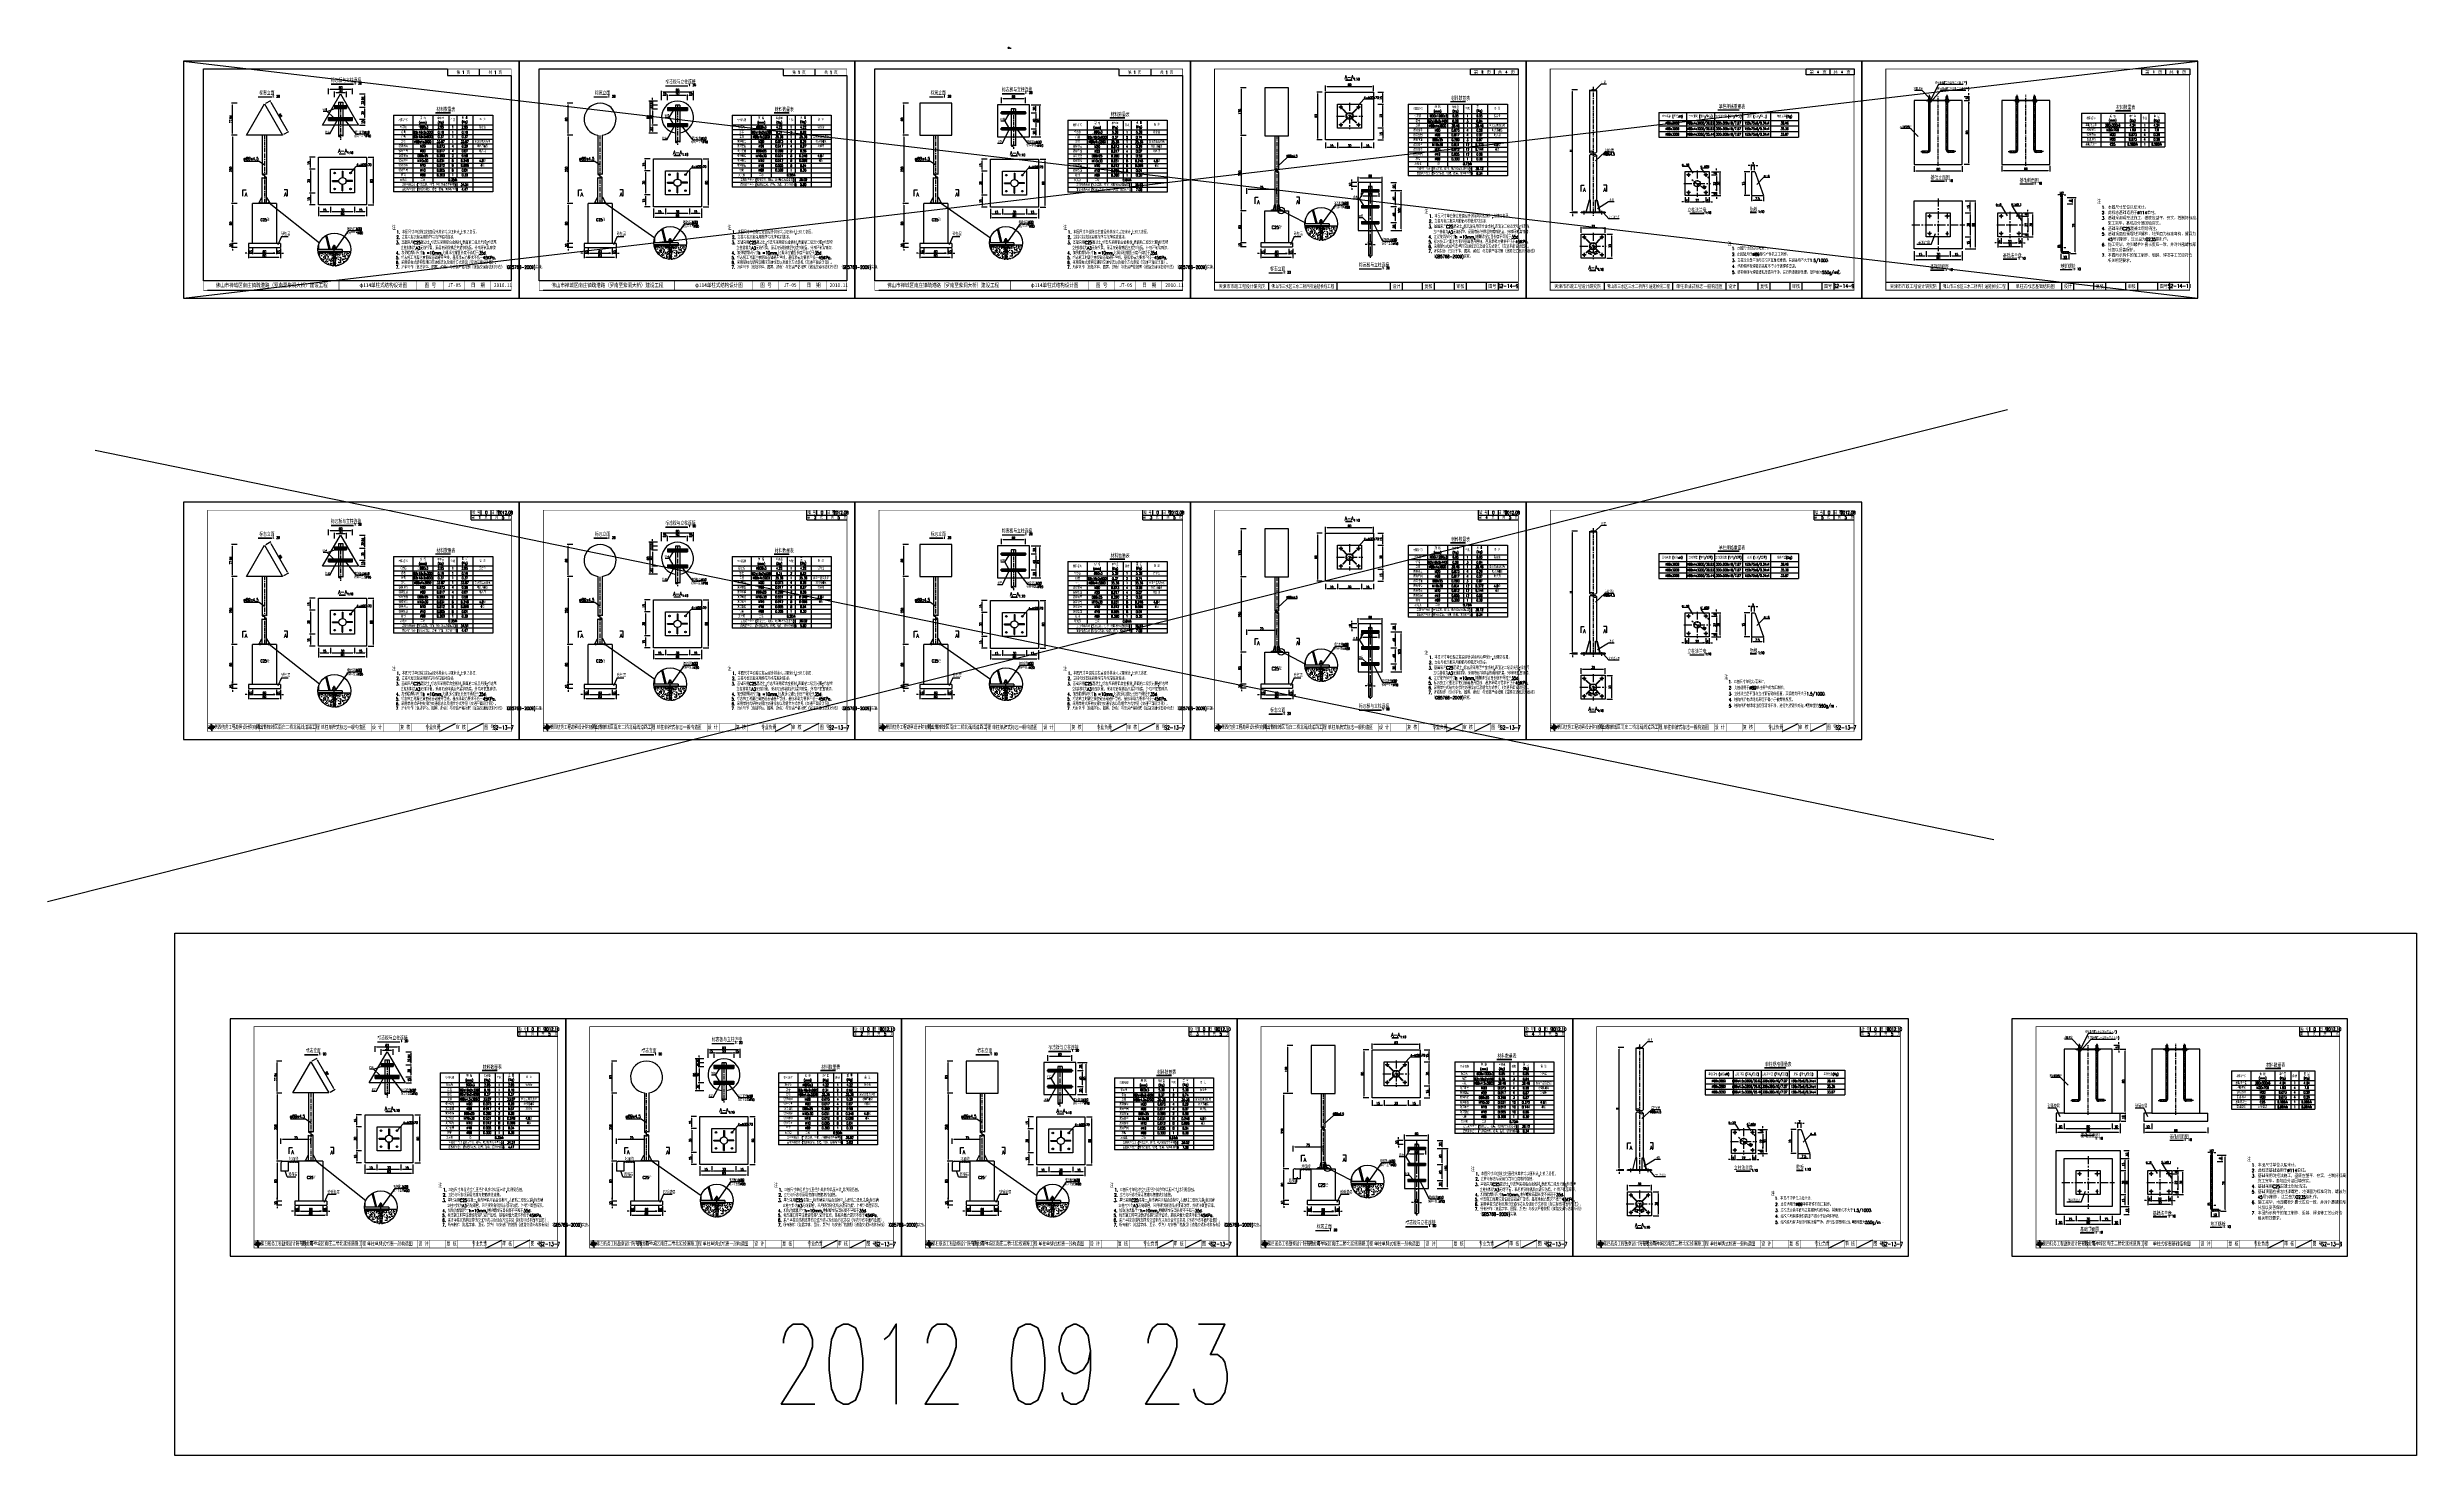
# Model space of a CAD drawing. Extents: x 3598 to 6562, y -9591 to -7828.
import ezdxf
from ezdxf.enums import TextEntityAlignment as Align

# ---------------------------------------------------------------- set-up
doc = ezdxf.new("R2010")
doc.units = 0
doc.header["$LTSCALE"] = 2
doc.header["$PDMODE"] = 32
doc.header["$PDSIZE"] = 0.3
doc.linetypes.add('CENTERX2', pattern=[4, 2.5, -0.5, 0.5, -0.5])
doc.layers.get('0').update_dxf_attribs({"linetype": 'CONTINUOUS'})
doc.layers.get('DEFPOINTS').update_dxf_attribs({"linetype": 'CONTINUOUS'})
for name, color, linetype in [('1', 3, 'CONTINUOUS'), ('3', 3, 'CONTINUOUS'), ('PP-COM', 7, 'CONTINUOUS'), ('中线', 2, 'CENTERX2'), ('图框', 7, 'CONTINUOUS'), ('尺寸', 2, 'CONTINUOUS'), ('尺寸标注', 4, 'CONTINUOUS'), ('文字', 7, 'CONTINUOUS'), ('文字字符', 7, 'CONTINUOUS'), ('文字符号', 2, 'CONTINUOUS'), ('结构', 7, 'CONTINUOUS'), ('结构1', 1, 'CONTINUOUS'), ('结构2', 7, 'CONTINUOUS'), ('结构3', 1, 'CONTINUOUS'), ('钢筋', 1, 'CONTINUOUS'), ('页码', 3, 'CONTINUOUS')]:
    doc.layers.add(name, color=color, linetype=linetype)
doc.styles.add('Fangsong', font='simplex1.shx', dxfattribs={"width": 0.85, "bigfont": 'hztxt.shx'})
doc.styles.add('gtf', font='romans__.shx', dxfattribs={"width": 0.85, "bigfont": 'hztxt.shx'})
doc.styles.add('GTF2', font='txt', dxfattribs={"bigfont": 'hztxt'})
doc.styles.get("Standard").update_dxf_attribs({"font": 'simplex1.shx', "width": 0.7, "bigfont": 'hztxt.shx'})
doc.styles.add('WMF-宋体0', font='SIMFANG.TTF', dxfattribs={"width": 0.8})
doc.dimstyles.new('1：10', dxfattribs={"dimtxt": 3, "dimasz": 2, "dimexe": 1, "dimexo": 1, "dimgap": 0.5, "dimtad": 1, "dimrnd": 0.0095, "dimdsep": 46, "dimtxsty": 'Standard', "dimcen": 0.05, "dimclrt": 256, "dimadec": 0, "dimazin": 0, "dimtfac": 1, "dimtix": 1, "dimtmove": 2, "dimatfit": 3, "dimfxl": 0, "dimtolj": 1, "dimtzin": 0, "dimarcsym": 0})
doc.dimstyles.new('1：20', dxfattribs={"dimtxt": 3, "dimasz": 2, "dimexe": 1, "dimexo": 1, "dimgap": 0.5, "dimtad": 1, "dimlfac": 2, "dimrnd": 0.0095, "dimdsep": 46, "dimtxsty": 'Standard', "dimcen": 0.09, "dimadec": 0, "dimazin": 0, "dimtfac": 1, "dimtix": 1, "dimtmove": 2, "dimatfit": 3, "dimfxl": 0, "dimtolj": 1, "dimtzin": 0, "dimarcsym": 0})
doc.dimstyles.new('比例1：200', dxfattribs={"dimtxt": 3, "dimasz": 2, "dimexe": 1, "dimexo": 1, "dimgap": 0.5, "dimtad": 1, "dimlfac": 2, "dimzin": 13, "dimdsep": 46, "dimtxsty": 'Standard', "dimcen": -0.09, "dimclrd": 256, "dimclre": 256, "dimclrt": 256, "dimaunit": 1, "dimadec": 0, "dimazin": 0, "dimtfac": 0.0005, "dimtix": 1, "dimtmove": 2, "dimatfit": 3, "dimfxl": 0, "dimtolj": 1, "dimtzin": 13, "dimarcsym": 0})

# ---------------------------------------------------------------- blocks, each defined once
blk = doc.blocks.new('DIM')
blk.add_lwpolyline([(-1, -0.1, 0.2, 0, 0), (0, 0, 0, 0, 0)], format="xyseb")
blk = doc.blocks.new('*D9')
at = {"layer": 'DEFPOINTS', "color": 0, "linetype": 'Continuous'}
for p in [(3829.6, -7898), (3869.6, -7898), (3869.6, -7938)]:
    blk.add_point(p, dxfattribs=at)
at = {"layer": '尺寸标注', "color": 0, "linetype": 'Continuous', "lineweight": -2}
for p, q in [((3835.6, -7898), (3828.6, -7898)), ((3829.6, -7936), (3829.6, -7900)), ((3835.6, -7938), (3828.6, -7938))]:
    blk.add_line(p, q, dxfattribs=at)
at = {"layer": '尺寸标注', "color": 0, "linetype": 'Continuous'}
for points in [[(3829.3, -7900), (3829.9, -7900), (3829.6, -7898)], [(3829.3, -7936), (3829.9, -7936), (3829.6, -7938)]]:
    blk.add_solid(points, dxfattribs=at)
at = {"layer": '尺寸标注', "color": 0, "linetype": 'Continuous', "insert": (3827.6, -7918), "char_height": 3, "attachment_point": 5, "rotation": 90}
blk.add_mtext('\\A1;77.94', dxfattribs=at)
blk = doc.blocks.new('*D10')
at = {"layer": 'DEFPOINTS', "color": 0, "linetype": 'Continuous'}
for p in [(3869.6, -7938), (3829.6, -8023.4), (3869.6, -8023.4)]:
    blk.add_point(p, dxfattribs=at)
at = {"layer": '尺寸标注', "color": 0, "linetype": 'Continuous', "lineweight": -2}
for p, q in [((3835.6, -7938), (3828.6, -7938)), ((3829.6, -7940), (3829.6, -8021.4)), ((3835.6, -8023.4), (3828.6, -8023.4))]:
    blk.add_line(p, q, dxfattribs=at)
at = {"layer": '尺寸标注', "color": 0, "linetype": 'Continuous'}
for points in [[(3829.3, -7940), (3829.9, -7940), (3829.6, -7938)], [(3829.3, -8021.4), (3829.9, -8021.4), (3829.6, -8023.4)]]:
    blk.add_solid(points, dxfattribs=at)
at = {"layer": '尺寸标注', "color": 0, "linetype": 'Continuous', "insert": (3827.6, -7980.7), "char_height": 3, "attachment_point": 5, "rotation": 90}
blk.add_mtext('\\A1;250', dxfattribs=at)
blk = doc.blocks.new('*D11')
at = {"layer": 'DEFPOINTS', "color": 0, "linetype": 'Continuous'}
for p in [(3854.6, -8023.4), (3829.6, -8073.4), (3854.6, -8073.4)]:
    blk.add_point(p, dxfattribs=at)
at = {"layer": '尺寸标注', "color": 0, "linetype": 'Continuous', "lineweight": -2}
for p, q in [((3835.6, -8023.4), (3828.6, -8023.4)), ((3829.6, -8025.4), (3829.6, -8071.4)), ((3835.6, -8073.4), (3828.6, -8073.4))]:
    blk.add_line(p, q, dxfattribs=at)
at = {"layer": '尺寸标注', "color": 0, "linetype": 'Continuous'}
for points in [[(3829.3, -8025.4), (3829.9, -8025.4), (3829.6, -8023.4)], [(3829.3, -8071.4), (3829.9, -8071.4), (3829.6, -8073.4)]]:
    blk.add_solid(points, dxfattribs=at)
at = {"layer": '尺寸标注', "color": 0, "linetype": 'Continuous', "insert": (3827.6, -8048.4), "char_height": 3, "attachment_point": 5, "rotation": 90}
blk.add_mtext('\\A1;80', dxfattribs=at)
blk = doc.blocks.new('*D12')
at = {"layer": 'DEFPOINTS', "color": 0, "linetype": 'Continuous'}
for p in [(3829.6, -8078.4), (3849.6, -8073.4), (3849.6, -8078.4)]:
    blk.add_point(p, dxfattribs=at)
at = {"layer": '尺寸标注', "color": 0, "linetype": 'Continuous', "lineweight": -2}
for p, q in [((3835.6, -8073.4), (3828.6, -8073.4)), ((3835.6, -8078.4), (3828.6, -8078.4)), ((3829.6, -8071.4), (3829.6, -8069.4)), ((3829.6, -8073.4), (3829.6, -8078.4)), ((3829.6, -8080.4), (3829.6, -8082.4))]:
    blk.add_line(p, q, dxfattribs=at)
at = {"layer": '尺寸标注', "color": 0, "linetype": 'Continuous'}
for points in [[(3829.3, -8071.4), (3829.9, -8071.4), (3829.6, -8073.4)], [(3829.3, -8080.4), (3829.9, -8080.4), (3829.6, -8078.4)]]:
    blk.add_solid(points, dxfattribs=at)
at = {"layer": '尺寸标注', "color": 0, "linetype": 'Continuous', "insert": (3827.6, -8075.9), "char_height": 3, "attachment_point": 5, "rotation": 90}
blk.add_mtext('\\A1;10', dxfattribs=at)
blk = doc.blocks.new('*D13')
at = {"layer": 'DEFPOINTS', "color": 0, "linetype": 'Continuous'}
for p in [(3854.6, -8073.4), (3884.6, -8073.4), (3884.6, -8085.7)]:
    blk.add_point(p, dxfattribs=at)
at = {"layer": '尺寸标注', "color": 0, "linetype": 'Continuous', "lineweight": -2}
for p, q in [((3854.6, -8079.7), (3854.6, -8086.7)), ((3856.6, -8085.7), (3882.6, -8085.7)), ((3884.6, -8079.7), (3884.6, -8086.7))]:
    blk.add_line(p, q, dxfattribs=at)
at = {"layer": '尺寸标注', "color": 0, "linetype": 'Continuous'}
for points in [[(3856.6, -8085.4), (3856.6, -8086.1), (3854.6, -8085.7)], [(3882.6, -8085.4), (3882.6, -8086.1), (3884.6, -8085.7)]]:
    blk.add_solid(points, dxfattribs=at)
at = {"layer": '尺寸标注', "color": 0, "linetype": 'Continuous', "insert": (3869.6, -8083.7), "char_height": 3, "attachment_point": 5}
blk.add_mtext('\\A1;60', dxfattribs=at)
blk = doc.blocks.new('*D14')
at = {"layer": 'DEFPOINTS', "color": 0, "linetype": 'Continuous'}
for p in [(3849.6, -8073.4), (3854.6, -8073.4), (3854.6, -8085.7)]:
    blk.add_point(p, dxfattribs=at)
at = {"layer": '尺寸标注', "color": 0, "linetype": 'Continuous', "lineweight": -2}
for p, q in [((3847.6, -8085.7), (3845.6, -8085.7)), ((3849.6, -8079.7), (3849.6, -8086.7)), ((3849.6, -8085.7), (3854.6, -8085.7)), ((3854.6, -8079.7), (3854.6, -8086.7)), ((3856.6, -8085.7), (3858.6, -8085.7))]:
    blk.add_line(p, q, dxfattribs=at)
at = {"layer": '尺寸标注', "color": 0, "linetype": 'Continuous'}
for points in [[(3847.6, -8085.4), (3847.6, -8086.1), (3849.6, -8085.7)], [(3856.6, -8085.4), (3856.6, -8086.1), (3854.6, -8085.7)]]:
    blk.add_solid(points, dxfattribs=at)
at = {"layer": '尺寸标注', "color": 0, "linetype": 'Continuous', "insert": (3852.1, -8083.7), "char_height": 3, "attachment_point": 5}
blk.add_mtext('\\A1;10', dxfattribs=at)
blk = doc.blocks.new('*D15')
at = {"layer": 'DEFPOINTS', "color": 0, "linetype": 'Continuous'}
for p in [(3884.6, -8073.4), (3889.6, -8073.4), (3889.6, -8085.7)]:
    blk.add_point(p, dxfattribs=at)
at = {"layer": '尺寸标注', "color": 0, "linetype": 'Continuous', "lineweight": -2}
for p, q in [((3882.6, -8085.7), (3880.6, -8085.7)), ((3884.6, -8079.7), (3884.6, -8086.7)), ((3884.6, -8085.7), (3889.6, -8085.7)), ((3889.6, -8079.7), (3889.6, -8086.7)), ((3891.6, -8085.7), (3893.6, -8085.7))]:
    blk.add_line(p, q, dxfattribs=at)
at = {"layer": '尺寸标注', "color": 0, "linetype": 'Continuous'}
for points in [[(3882.6, -8085.4), (3882.6, -8086.1), (3884.6, -8085.7)], [(3891.6, -8085.4), (3891.6, -8086.1), (3889.6, -8085.7)]]:
    blk.add_solid(points, dxfattribs=at)
at = {"layer": '尺寸标注', "color": 0, "linetype": 'Continuous', "insert": (3887.1, -8083.7), "char_height": 3, "attachment_point": 5}
blk.add_mtext('\\A1;10', dxfattribs=at)
blk = doc.blocks.new('*D16')
at = {"layer": 'DEFPOINTS', "color": 0, "linetype": 'Continuous'}
for p in [(3849.6, -8078.4), (3889.6, -8078.4), (3889.6, -8090.7)]:
    blk.add_point(p, dxfattribs=at)
at = {"layer": '尺寸标注', "color": 0, "linetype": 'Continuous', "lineweight": -2}
for p, q in [((3849.6, -8084.7), (3849.6, -8091.7)), ((3851.6, -8090.7), (3887.6, -8090.7)), ((3889.6, -8084.7), (3889.6, -8091.7))]:
    blk.add_line(p, q, dxfattribs=at)
at = {"layer": '尺寸标注', "color": 0, "linetype": 'Continuous'}
for points in [[(3851.6, -8090.4), (3851.6, -8091.1), (3849.6, -8090.7)], [(3887.6, -8090.4), (3887.6, -8091.1), (3889.6, -8090.7)]]:
    blk.add_solid(points, dxfattribs=at)
at = {"layer": '尺寸标注', "color": 0, "linetype": 'Continuous', "insert": (3869.6, -8088.7), "char_height": 3, "attachment_point": 5}
blk.add_mtext('\\A1;80', dxfattribs=at)
blk = doc.blocks.new('*D17')
at = {"layer": 'DEFPOINTS', "color": 0, "linetype": 'Continuous'}
for p in [(3869.6, -7898.9), (3892.1, -7937.8), (3899.1, -7933.8)]:
    blk.add_point(p, dxfattribs=at)
at = {"layer": '尺寸标注', "color": 0, "linetype": 'Continuous', "lineweight": -2}
for p, q in [((3871.4, -7897.8), (3877.5, -7894.3)), ((3877.6, -7896.6), (3898.1, -7932.1)), ((3893.9, -7936.8), (3900, -7933.3))]:
    blk.add_line(p, q, dxfattribs=at)
at = {"layer": '尺寸标注', "color": 0, "linetype": 'Continuous'}
for points in [[(3877.9, -7896.4), (3877.3, -7896.7), (3876.6, -7894.8)], [(3898.4, -7931.9), (3897.8, -7932.2), (3899.1, -7933.8)]]:
    blk.add_solid(points, dxfattribs=at)
at = {"layer": '尺寸标注', "color": 0, "linetype": 'Continuous', "insert": (3889.6, -7913.3), "char_height": 3, "attachment_point": 5, "rotation": 300}
blk.add_mtext('\\A1;90', dxfattribs=at)
blk = doc.blocks.new('*D18')
at = {"layer": 'DEFPOINTS', "color": 0, "linetype": 'Continuous'}
for p in [(3972.5, -7884.4), (3957.5, -7900.9), (3972.5, -7900.9)]:
    blk.add_point(p, dxfattribs=at)
at = {"layer": '尺寸标注', "color": 0, "linetype": 'Continuous', "lineweight": -2}
for p, q in [((3957.5, -7890.4), (3957.5, -7883.4)), ((3959.5, -7884.4), (3970.5, -7884.4)), ((3972.5, -7890.4), (3972.5, -7883.4))]:
    blk.add_line(p, q, dxfattribs=at)
at = {"layer": '尺寸标注', "color": 0, "linetype": 'Continuous'}
for points in [[(3959.5, -7884), (3959.5, -7884.7), (3957.5, -7884.4)], [(3970.5, -7884), (3970.5, -7884.7), (3972.5, -7884.4)]]:
    blk.add_solid(points, dxfattribs=at)
at = {"layer": '尺寸标注', "color": 0, "linetype": 'Continuous', "insert": (3965, -7882.4), "char_height": 3, "attachment_point": 5}
blk.add_mtext('\\A1;30', dxfattribs=at)
blk = doc.blocks.new('*D19')
at = {"layer": 'DEFPOINTS', "color": 0, "linetype": 'Continuous'}
for p in [(3980, -7880.4), (3950, -7915.9), (3980, -7915.9)]:
    blk.add_point(p, dxfattribs=at)
at = {"layer": '尺寸标注', "color": 0, "linetype": 'Continuous', "lineweight": -2}
for p, q in [((3950, -7886.4), (3950, -7879.4)), ((3952, -7880.4), (3978, -7880.4)), ((3980, -7886.4), (3980, -7879.4))]:
    blk.add_line(p, q, dxfattribs=at)
at = {"layer": '尺寸标注', "color": 0, "linetype": 'Continuous'}
for points in [[(3952, -7880), (3952, -7880.7), (3950, -7880.4)], [(3978, -7880), (3978, -7880.7), (3980, -7880.4)]]:
    blk.add_solid(points, dxfattribs=at)
at = {"layer": '尺寸标注', "color": 0, "linetype": 'Continuous', "insert": (3965, -7878.4), "char_height": 3, "attachment_point": 5}
blk.add_mtext('\\A1;60', dxfattribs=at)
blk = doc.blocks.new('*D20')
at = {"layer": 'DEFPOINTS', "color": 0, "linetype": 'Continuous'}
for p in [(3965, -7886.3), (3965, -7902.8), (3994.7, -7902.8)]:
    blk.add_point(p, dxfattribs=at)
at = {"layer": '尺寸标注', "color": 0, "linetype": 'Continuous', "lineweight": -2}
for p, q in [((3988.7, -7886.3), (3995.7, -7886.3)), ((3988.7, -7902.8), (3995.7, -7902.8)), ((3994.7, -7888.3), (3994.7, -7900.8))]:
    blk.add_line(p, q, dxfattribs=at)
at = {"layer": '尺寸标注', "color": 0, "linetype": 'Continuous'}
for points in [[(3994.4, -7888.3), (3995.1, -7888.3), (3994.7, -7886.3)], [(3994.4, -7900.8), (3995.1, -7900.8), (3994.7, -7902.8)]]:
    blk.add_solid(points, dxfattribs=at)
at = {"layer": '尺寸标注', "color": 0, "linetype": 'Continuous', "insert": (3992.7, -7894.6), "char_height": 3, "attachment_point": 5, "rotation": 90}
blk.add_mtext('\\A1;32.94', dxfattribs=at)
blk = doc.blocks.new('*D21')
at = {"layer": 'DEFPOINTS', "color": 0, "linetype": 'Continuous'}
for p in [(3987.5, -7902.8), (3987.5, -7917.8), (3994.7, -7917.8)]:
    blk.add_point(p, dxfattribs=at)
at = {"layer": '尺寸标注', "color": 0, "linetype": 'Continuous', "lineweight": -2}
for p, q in [((3988.7, -7902.8), (3995.7, -7902.8)), ((3994.7, -7904.8), (3994.7, -7915.8)), ((3988.7, -7917.8), (3995.7, -7917.8))]:
    blk.add_line(p, q, dxfattribs=at)
at = {"layer": '尺寸标注', "color": 0, "linetype": 'Continuous'}
for points in [[(3994.4, -7904.8), (3995.1, -7904.8), (3994.7, -7902.8)], [(3994.4, -7915.8), (3995.1, -7915.8), (3994.7, -7917.8)]]:
    blk.add_solid(points, dxfattribs=at)
at = {"layer": '尺寸标注', "color": 0, "linetype": 'Continuous', "insert": (3992.7, -7910.3), "char_height": 3, "attachment_point": 5, "rotation": 90}
blk.add_mtext('\\A1;30', dxfattribs=at)
blk = doc.blocks.new('*D22')
at = {"layer": 'DEFPOINTS', "color": 0, "linetype": 'Continuous'}
for p in [(3987.5, -7917.8), (3987.5, -7925.3), (3994.7, -7925.3)]:
    blk.add_point(p, dxfattribs=at)
at = {"layer": '尺寸标注', "color": 0, "linetype": 'Continuous', "lineweight": -2}
for p, q in [((3988.7, -7917.8), (3995.7, -7917.8)), ((3988.7, -7925.3), (3995.7, -7925.3)), ((3994.7, -7919.8), (3994.7, -7923.3))]:
    blk.add_line(p, q, dxfattribs=at)
at = {"layer": '尺寸标注', "color": 0, "linetype": 'Continuous'}
for points in [[(3994.4, -7919.8), (3995.1, -7919.8), (3994.7, -7917.8)], [(3994.4, -7923.3), (3995.1, -7923.3), (3994.7, -7925.3)]]:
    blk.add_solid(points, dxfattribs=at)
at = {"layer": '尺寸标注', "color": 0, "linetype": 'Continuous', "insert": (3992.7, -7921.5), "char_height": 3, "attachment_point": 5, "rotation": 90}
blk.add_mtext('\\A1;15', dxfattribs=at)
blk = doc.blocks.new('*D23')
at = {"layer": 'DEFPOINTS', "color": 0, "linetype": 'Continuous'}
for p in [(5092.1, -8032.8), (5121.2, -8032.8), (5121.2, -8072.8)]:
    blk.add_point(p, dxfattribs=at)
at = {"layer": '尺寸标注', "linetype": 'Continuous', "lineweight": -2}
for p, q in [((5098.1, -8032.8), (5091.1, -8032.8)), ((5092.1, -8070.8), (5092.1, -8034.8)), ((5098.1, -8072.8), (5091.1, -8072.8))]:
    blk.add_line(p, q, dxfattribs=at)
at = {"layer": '尺寸标注', "linetype": 'Continuous'}
for points in [[(5091.7, -8034.8), (5092.4, -8034.8), (5092.1, -8032.8)], [(5091.7, -8070.8), (5092.4, -8070.8), (5092.1, -8072.8)]]:
    blk.add_solid(points, dxfattribs=at)
at = {"layer": '尺寸标注', "linetype": 'Continuous', "insert": (5090.1, -8052.8), "char_height": 3, "attachment_point": 5, "rotation": 90}
blk.add_mtext('\\A1;80', dxfattribs=at)
blk = doc.blocks.new('*D24')
at = {"layer": 'DEFPOINTS', "color": 0, "linetype": 'Continuous'}
for p in [(5092.1, -7938.5), (5136.2, -7938.5), (5121.2, -8032.8)]:
    blk.add_point(p, dxfattribs=at)
at = {"layer": '尺寸标注', "linetype": 'Continuous', "lineweight": -2}
for p, q in [((5098.1, -7938.5), (5091.1, -7938.5)), ((5092.1, -8030.8), (5092.1, -7940.5)), ((5098.1, -8032.8), (5091.1, -8032.8))]:
    blk.add_line(p, q, dxfattribs=at)
at = {"layer": '尺寸标注', "linetype": 'Continuous'}
for points in [[(5091.7, -7940.5), (5092.4, -7940.5), (5092.1, -7938.5)], [(5091.7, -8030.8), (5092.4, -8030.8), (5092.1, -8032.8)]]:
    blk.add_solid(points, dxfattribs=at)
at = {"layer": '尺寸标注', "linetype": 'Continuous', "insert": (5090.1, -7985.6), "char_height": 3, "attachment_point": 5, "rotation": 90}
blk.add_mtext('\\A1;250', dxfattribs=at)
blk = doc.blocks.new('*D25')
at = {"layer": 'DEFPOINTS', "color": 0, "linetype": 'Continuous'}
for p in [(5092.1, -7878.5), (5136.2, -7878.5), (5136.2, -7938.5)]:
    blk.add_point(p, dxfattribs=at)
at = {"layer": '尺寸标注', "linetype": 'Continuous', "lineweight": -2}
for p, q in [((5098.1, -7878.5), (5091.1, -7878.5)), ((5092.1, -7936.5), (5092.1, -7880.5)), ((5098.1, -7938.5), (5091.1, -7938.5))]:
    blk.add_line(p, q, dxfattribs=at)
at = {"layer": '尺寸标注', "linetype": 'Continuous'}
for points in [[(5091.7, -7880.5), (5092.4, -7880.5), (5092.1, -7878.5)], [(5091.7, -7936.5), (5092.4, -7936.5), (5092.1, -7938.5)]]:
    blk.add_solid(points, dxfattribs=at)
at = {"layer": '尺寸标注', "linetype": 'Continuous', "insert": (5090.1, -7908.5), "char_height": 3, "attachment_point": 5, "rotation": 90}
blk.add_mtext('\\A1;120', dxfattribs=at)
blk = doc.blocks.new('*D26')
at = {"layer": 'DEFPOINTS', "color": 0, "linetype": 'Continuous'}
for p in [(5098.7, -8017.8), (5136.2, -8005.3), (5136.2, -8017.8)]:
    blk.add_point(p, dxfattribs=at)
at = {"layer": '尺寸标注', "linetype": 'Continuous', "lineweight": -2}
for p, q in [((5098.7, -8011.3), (5098.7, -8004.3)), ((5100.7, -8005.3), (5134.2, -8005.3)), ((5136.2, -8011.3), (5136.2, -8004.3))]:
    blk.add_line(p, q, dxfattribs=at)
at = {"layer": '尺寸标注', "linetype": 'Continuous'}
for points in [[(5100.7, -8004.9), (5100.7, -8005.6), (5098.7, -8005.3)], [(5134.2, -8004.9), (5134.2, -8005.6), (5136.2, -8005.3)]]:
    blk.add_solid(points, dxfattribs=at)
at = {"layer": '尺寸标注', "linetype": 'Continuous', "insert": (5117.4, -8003.3), "char_height": 3, "attachment_point": 5}
blk.add_mtext('\\A1;75', dxfattribs=at)
blk = doc.blocks.new('*D27')
at = {"layer": 'DEFPOINTS', "color": 0, "linetype": 'Continuous'}
for p in [(5230.4, -7997.3), (5253.1, -7997.3), (5253.1, -8002.3)]:
    blk.add_point(p, dxfattribs=at)
at = {"layer": '尺寸标注', "linetype": 'Continuous', "lineweight": -2}
for p, q in [((5236.4, -7997.3), (5229.4, -7997.3)), ((5236.4, -8002.3), (5229.4, -8002.3)), ((5230.4, -7995.3), (5230.4, -7993.3)), ((5230.4, -8002.3), (5230.4, -7997.3)), ((5230.4, -8004.3), (5230.4, -8006.3))]:
    blk.add_line(p, q, dxfattribs=at)
at = {"layer": '尺寸标注', "linetype": 'Continuous'}
for points in [[(5230, -7995.3), (5230.7, -7995.3), (5230.4, -7997.3)], [(5230, -8004.3), (5230.7, -8004.3), (5230.4, -8002.3)]]:
    blk.add_solid(points, dxfattribs=at)
at = {"layer": '尺寸标注', "linetype": 'Continuous', "insert": (5228.4, -7999.8), "char_height": 3, "attachment_point": 5, "rotation": 90}
blk.add_mtext('\\A1;10', dxfattribs=at)
blk = doc.blocks.new('*D28')
at = {"layer": 'DEFPOINTS', "color": 0, "linetype": 'Continuous'}
for p in [(5253.1, -8047.3), (5253.1, -8057.3), (5285, -8047.3)]:
    blk.add_point(p, dxfattribs=at)
at = {"layer": '尺寸标注', "linetype": 'Continuous', "lineweight": -2}
for p, q in [((5279, -8047.3), (5286, -8047.3)), ((5279, -8057.3), (5286, -8057.3)), ((5285, -8055.3), (5285, -8049.3))]:
    blk.add_line(p, q, dxfattribs=at)
at = {"layer": '尺寸标注', "linetype": 'Continuous'}
for points in [[(5284.7, -8049.3), (5285.3, -8049.3), (5285, -8047.3)], [(5284.7, -8055.3), (5285.3, -8055.3), (5285, -8057.3)]]:
    blk.add_solid(points, dxfattribs=at)
at = {"layer": '尺寸标注', "linetype": 'Continuous', "insert": (5283, -8052.3), "char_height": 3, "attachment_point": 5, "rotation": 90}
blk.add_mtext('\\A1;20', dxfattribs=at)
blk = doc.blocks.new('*D29')
at = {"layer": 'DEFPOINTS', "color": 0, "linetype": 'Continuous'}
for p in [(5253.1, -8027.3), (5285, -8027.3), (5253.1, -8047.3)]:
    blk.add_point(p, dxfattribs=at)
at = {"layer": '尺寸标注', "linetype": 'Continuous', "lineweight": -2}
for p, q in [((5279, -8027.3), (5286, -8027.3)), ((5285, -8045.3), (5285, -8029.3)), ((5279, -8047.3), (5286, -8047.3))]:
    blk.add_line(p, q, dxfattribs=at)
at = {"layer": '尺寸标注', "linetype": 'Continuous'}
for points in [[(5284.7, -8029.3), (5285.3, -8029.3), (5285, -8027.3)], [(5284.7, -8045.3), (5285.3, -8045.3), (5285, -8047.3)]]:
    blk.add_solid(points, dxfattribs=at)
at = {"layer": '尺寸标注', "linetype": 'Continuous', "insert": (5283, -8037.3), "char_height": 3, "attachment_point": 5, "rotation": 90}
blk.add_mtext('\\A1;40', dxfattribs=at)
blk = doc.blocks.new('*D30')
at = {"layer": 'DEFPOINTS', "color": 0, "linetype": 'Continuous'}
for p in [(5253.1, -8007.3), (5253.1, -8027.3), (5285, -8007.3)]:
    blk.add_point(p, dxfattribs=at)
at = {"layer": '尺寸标注', "linetype": 'Continuous', "lineweight": -2}
for p, q in [((5279, -8007.3), (5286, -8007.3)), ((5279, -8027.3), (5286, -8027.3)), ((5285, -8025.3), (5285, -8009.3))]:
    blk.add_line(p, q, dxfattribs=at)
at = {"layer": '尺寸标注', "linetype": 'Continuous'}
for points in [[(5284.7, -8009.3), (5285.3, -8009.3), (5285, -8007.3)], [(5284.7, -8025.3), (5285.3, -8025.3), (5285, -8027.3)]]:
    blk.add_solid(points, dxfattribs=at)
at = {"layer": '尺寸标注', "linetype": 'Continuous', "insert": (5283, -8017.3), "char_height": 3, "attachment_point": 5, "rotation": 90}
blk.add_mtext('\\A1;40', dxfattribs=at)
blk = doc.blocks.new('*D31')
at = {"layer": 'DEFPOINTS', "color": 0, "linetype": 'Continuous'}
for p in [(5282.5, -8007.3), (5291.8, -8007.3), (5282.5, -8057.3)]:
    blk.add_point(p, dxfattribs=at)
at = {"layer": '尺寸标注', "linetype": 'Continuous', "lineweight": -2}
for p, q in [((5285.8, -8007.3), (5292.8, -8007.3)), ((5291.8, -8055.3), (5291.8, -8009.3)), ((5285.8, -8057.3), (5292.8, -8057.3))]:
    blk.add_line(p, q, dxfattribs=at)
at = {"layer": '尺寸标注', "linetype": 'Continuous'}
for points in [[(5291.5, -8009.3), (5292.2, -8009.3), (5291.8, -8007.3)], [(5291.5, -8055.3), (5292.2, -8055.3), (5291.8, -8057.3)]]:
    blk.add_solid(points, dxfattribs=at)
at = {"layer": '尺寸标注', "linetype": 'Continuous', "insert": (5289.8, -8032.3), "char_height": 3, "attachment_point": 5, "rotation": 90}
blk.add_mtext('\\A1;100', dxfattribs=at)
blk = doc.blocks.new('*D32')
at = {"layer": 'DEFPOINTS', "color": 0, "linetype": 'Continuous'}
for p in [(5250.9, -8070.7), (5255.4, -8070.7), (5255.4, -8074.9)]:
    blk.add_point(p, dxfattribs=at)
at = {"layer": '尺寸标注', "linetype": 'Continuous', "lineweight": -2}
for p, q in [((5248.9, -8074.9), (5246.9, -8074.9)), ((5250.9, -8071.7), (5250.9, -8075.9)), ((5250.9, -8074.9), (5255.4, -8074.9)), ((5255.4, -8071.7), (5255.4, -8075.9)), ((5257.4, -8074.9), (5259.4, -8074.9))]:
    blk.add_line(p, q, dxfattribs=at)
at = {"layer": '尺寸标注', "linetype": 'Continuous'}
for points in [[(5248.9, -8074.6), (5248.9, -8075.3), (5250.9, -8074.9)], [(5257.4, -8074.6), (5257.4, -8075.3), (5255.4, -8074.9)]]:
    blk.add_solid(points, dxfattribs=at)
at = {"layer": '尺寸标注', "linetype": 'Continuous', "insert": (5253.1, -8072.9), "char_height": 3, "attachment_point": 5}
blk.add_mtext('\\A1;8.9', dxfattribs=at)
blk = doc.blocks.new('标准图框')
at = {"layer": '图框', "color": 7}
for p, q in [((-312.2, 0), (-312.2, 10)), ((-226.6, 0), (-226.6, 10)), ((-160, 0), (-160, 10)), ((-145, 0), (-145, 10)), ((-120, 0), (-120, 10)), ((-105, 0), (-105, 10)), ((-80, 0), (-80, 10)), ((-65, 0), (-65, 10)), ((-40, 0), (-40, 10)), ((-25, 0), (-25, 10))]:
    blk.add_line(p, q, dxfattribs=at)
at = {"layer": '图框', "color": 2}
blk.add_lwpolyline([(-410, 287), (-410, -10), (10, -10), (10, 287)], close=True, dxfattribs=at)
at = {"layer": '图框', "const_width": 1.2}
blk.add_lwpolyline([(-380, 0), (0, 0), (0, 277), (-380, 277)], close=True, dxfattribs=at)
at = {"layer": '图框'}
blk.add_lwpolyline([(-380, 10), (0, 10)], dxfattribs=at)
at = {"layer": '图框', "color": 7, "style": 'Fangsong'}
for s, width, p in [('天津市市政工程设计研究院', 0.8, (-345.7, 5.2)), ('佛山市三水区三水二桥南引道延长线工程', 0.72, (-269.7, 5.2)), ('设计', 0.8, (-152.5, 5.2)), ('复核', 0.8, (-112.5, 5.2)), ('审核', 0.8, (-72.5, 5.2)), ('图号', 0.8, (-32.5, 5.2))]:
    blk.add_text(s, height=4.5, rotation=0, dxfattribs=dict(at, width=width)).set_placement(p, align=Align.MIDDLE)
blk = doc.blocks.new('*D33')
at = {"layer": 'DEFPOINTS', "color": 0, "linetype": 'Continuous'}
for p in [(5253.1, -7997.3), (5285, -7997.3), (5253.1, -8007.3)]:
    blk.add_point(p, dxfattribs=at)
at = {"layer": '尺寸标注', "linetype": 'Continuous', "lineweight": -2}
for p, q in [((5279, -7997.3), (5286, -7997.3)), ((5285, -8005.3), (5285, -7999.3)), ((5279, -8007.3), (5286, -8007.3))]:
    blk.add_line(p, q, dxfattribs=at)
at = {"layer": '尺寸标注', "linetype": 'Continuous'}
for points in [[(5284.7, -7999.3), (5285.3, -7999.3), (5285, -7997.3)], [(5284.7, -8005.3), (5285.3, -8005.3), (5285, -8007.3)]]:
    blk.add_solid(points, dxfattribs=at)
at = {"layer": '尺寸标注', "linetype": 'Continuous', "insert": (5283, -8002.3), "char_height": 3, "attachment_point": 5, "rotation": 90}
blk.add_mtext('\\A1;20', dxfattribs=at)
blk = doc.blocks.new('*D34')
at = {"layer": 'DEFPOINTS', "color": 0, "linetype": 'Continuous'}
for p in [(5238.1, -7997.3), (5268.1, -7991.2), (5268.1, -7997.3)]:
    blk.add_point(p, dxfattribs=at)
at = {"layer": '尺寸标注', "linetype": 'Continuous', "lineweight": -2}
for p, q in [((5238.1, -7996.3), (5238.1, -7990.2)), ((5240.1, -7991.2), (5266.1, -7991.2)), ((5268.1, -7996.3), (5268.1, -7990.2))]:
    blk.add_line(p, q, dxfattribs=at)
at = {"layer": '尺寸标注', "linetype": 'Continuous'}
for points in [[(5240.1, -7990.8), (5240.1, -7991.5), (5238.1, -7991.2)], [(5266.1, -7990.8), (5266.1, -7991.5), (5268.1, -7991.2)]]:
    blk.add_solid(points, dxfattribs=at)
at = {"layer": '尺寸标注', "linetype": 'Continuous', "insert": (5253.1, -7989.2), "char_height": 3, "attachment_point": 5}
blk.add_mtext('\\A1;60', dxfattribs=at)
blk = doc.blocks.new('*D35')
at = {"layer": 'DEFPOINTS', "color": 0, "linetype": 'Continuous'}
for p in [(5242.1, -8008.9), (5264.1, -8008.9), (5264.1, -8014)]:
    blk.add_point(p, dxfattribs=at)
at = {"layer": '尺寸标注', "linetype": 'Continuous', "lineweight": -2}
for p, q in [((5242.1, -8009.9), (5242.1, -8015)), ((5244.1, -8014), (5262.1, -8014)), ((5264.1, -8009.9), (5264.1, -8015))]:
    blk.add_line(p, q, dxfattribs=at)
at = {"layer": '尺寸标注', "linetype": 'Continuous'}
for points in [[(5244.1, -8013.7), (5244.1, -8014.4), (5242.1, -8014)], [(5262.1, -8013.7), (5262.1, -8014.4), (5264.1, -8014)]]:
    blk.add_solid(points, dxfattribs=at)
at = {"layer": '尺寸标注', "linetype": 'Continuous', "insert": (5253.1, -8012), "char_height": 3, "attachment_point": 5}
blk.add_mtext('\\A1;44', dxfattribs=at)
blk = doc.blocks.new('*D36')
at = {"layer": 'DEFPOINTS', "color": 0, "linetype": 'Continuous'}
for p in [(4249.6, -7898), (4289.6, -7898), (4289.6, -7938)]:
    blk.add_point(p, dxfattribs=at)
at = {"layer": '尺寸标注', "color": 0, "linetype": 'Continuous', "lineweight": -2}
for p, q in [((4255.6, -7898), (4248.6, -7898)), ((4249.6, -7936), (4249.6, -7900)), ((4255.6, -7938), (4248.6, -7938))]:
    blk.add_line(p, q, dxfattribs=at)
at = {"layer": '尺寸标注', "color": 0, "linetype": 'Continuous'}
for points in [[(4249.3, -7900), (4249.9, -7900), (4249.6, -7898)], [(4249.3, -7936), (4249.9, -7936), (4249.6, -7938)]]:
    blk.add_solid(points, dxfattribs=at)
at = {"layer": '尺寸标注', "color": 0, "linetype": 'Continuous', "insert": (4247.6, -7918), "char_height": 3, "attachment_point": 5, "rotation": 90}
blk.add_mtext('\\A1;80', dxfattribs=at)
blk = doc.blocks.new('*D37')
at = {"layer": 'DEFPOINTS', "color": 0, "linetype": 'Continuous'}
for p in [(4289.6, -7938), (4249.6, -8023.4), (4289.6, -8023.4)]:
    blk.add_point(p, dxfattribs=at)
at = {"layer": '尺寸标注', "color": 0, "linetype": 'Continuous', "lineweight": -2}
for p, q in [((4255.6, -7938), (4248.6, -7938)), ((4249.6, -7940), (4249.6, -8021.4)), ((4255.6, -8023.4), (4248.6, -8023.4))]:
    blk.add_line(p, q, dxfattribs=at)
at = {"layer": '尺寸标注', "color": 0, "linetype": 'Continuous'}
for points in [[(4249.3, -7940), (4249.9, -7940), (4249.6, -7938)], [(4249.3, -8021.4), (4249.9, -8021.4), (4249.6, -8023.4)]]:
    blk.add_solid(points, dxfattribs=at)
at = {"layer": '尺寸标注', "color": 0, "linetype": 'Continuous', "insert": (4247.6, -7980.7), "char_height": 3, "attachment_point": 5, "rotation": 90}
blk.add_mtext('\\A1;250', dxfattribs=at)
blk = doc.blocks.new('*D38')
at = {"layer": 'DEFPOINTS', "color": 0, "linetype": 'Continuous'}
for p in [(4274.6, -8023.4), (4249.6, -8073.4), (4274.6, -8073.4)]:
    blk.add_point(p, dxfattribs=at)
at = {"layer": '尺寸标注', "color": 0, "linetype": 'Continuous', "lineweight": -2}
for p, q in [((4255.6, -8023.4), (4248.6, -8023.4)), ((4249.6, -8025.4), (4249.6, -8071.4)), ((4255.6, -8073.4), (4248.6, -8073.4))]:
    blk.add_line(p, q, dxfattribs=at)
at = {"layer": '尺寸标注', "color": 0, "linetype": 'Continuous'}
for points in [[(4249.3, -8025.4), (4249.9, -8025.4), (4249.6, -8023.4)], [(4249.3, -8071.4), (4249.9, -8071.4), (4249.6, -8073.4)]]:
    blk.add_solid(points, dxfattribs=at)
at = {"layer": '尺寸标注', "color": 0, "linetype": 'Continuous', "insert": (4247.6, -8048.4), "char_height": 3, "attachment_point": 5, "rotation": 90}
blk.add_mtext('\\A1;80', dxfattribs=at)
blk = doc.blocks.new('*D39')
at = {"layer": 'DEFPOINTS', "color": 0, "linetype": 'Continuous'}
for p in [(4249.6, -8078.4), (4269.6, -8073.4), (4269.6, -8078.4)]:
    blk.add_point(p, dxfattribs=at)
at = {"layer": '尺寸标注', "color": 0, "linetype": 'Continuous', "lineweight": -2}
for p, q in [((4255.6, -8073.4), (4248.6, -8073.4)), ((4255.6, -8078.4), (4248.6, -8078.4)), ((4249.6, -8071.4), (4249.6, -8069.4)), ((4249.6, -8073.4), (4249.6, -8078.4)), ((4249.6, -8080.4), (4249.6, -8082.4))]:
    blk.add_line(p, q, dxfattribs=at)
at = {"layer": '尺寸标注', "color": 0, "linetype": 'Continuous'}
for points in [[(4249.3, -8071.4), (4249.9, -8071.4), (4249.6, -8073.4)], [(4249.3, -8080.4), (4249.9, -8080.4), (4249.6, -8078.4)]]:
    blk.add_solid(points, dxfattribs=at)
at = {"layer": '尺寸标注', "color": 0, "linetype": 'Continuous', "insert": (4247.6, -8075.9), "char_height": 3, "attachment_point": 5, "rotation": 90}
blk.add_mtext('\\A1;10', dxfattribs=at)
blk = doc.blocks.new('*D40')
at = {"layer": 'DEFPOINTS', "color": 0, "linetype": 'Continuous'}
for p in [(4274.6, -8073.4), (4304.6, -8073.4), (4304.6, -8085.7)]:
    blk.add_point(p, dxfattribs=at)
at = {"layer": '尺寸标注', "color": 0, "linetype": 'Continuous', "lineweight": -2}
for p, q in [((4274.6, -8079.7), (4274.6, -8086.7)), ((4276.6, -8085.7), (4302.6, -8085.7)), ((4304.6, -8079.7), (4304.6, -8086.7))]:
    blk.add_line(p, q, dxfattribs=at)
at = {"layer": '尺寸标注', "color": 0, "linetype": 'Continuous'}
for points in [[(4276.6, -8085.4), (4276.6, -8086.1), (4274.6, -8085.7)], [(4302.6, -8085.4), (4302.6, -8086.1), (4304.6, -8085.7)]]:
    blk.add_solid(points, dxfattribs=at)
at = {"layer": '尺寸标注', "color": 0, "linetype": 'Continuous', "insert": (4289.6, -8083.7), "char_height": 3, "attachment_point": 5}
blk.add_mtext('\\A1;60', dxfattribs=at)
blk = doc.blocks.new('*D41')
at = {"layer": 'DEFPOINTS', "color": 0, "linetype": 'Continuous'}
for p in [(4269.6, -8073.4), (4274.6, -8073.4), (4274.6, -8085.7)]:
    blk.add_point(p, dxfattribs=at)
at = {"layer": '尺寸标注', "color": 0, "linetype": 'Continuous', "lineweight": -2}
for p, q in [((4267.6, -8085.7), (4265.6, -8085.7)), ((4269.6, -8079.7), (4269.6, -8086.7)), ((4269.6, -8085.7), (4274.6, -8085.7)), ((4274.6, -8079.7), (4274.6, -8086.7)), ((4276.6, -8085.7), (4278.6, -8085.7))]:
    blk.add_line(p, q, dxfattribs=at)
at = {"layer": '尺寸标注', "color": 0, "linetype": 'Continuous'}
for points in [[(4267.6, -8085.4), (4267.6, -8086.1), (4269.6, -8085.7)], [(4276.6, -8085.4), (4276.6, -8086.1), (4274.6, -8085.7)]]:
    blk.add_solid(points, dxfattribs=at)
at = {"layer": '尺寸标注', "color": 0, "linetype": 'Continuous', "insert": (4272.1, -8083.7), "char_height": 3, "attachment_point": 5}
blk.add_mtext('\\A1;10', dxfattribs=at)
blk = doc.blocks.new('*D42')
at = {"layer": 'DEFPOINTS', "color": 0, "linetype": 'Continuous'}
for p in [(4304.6, -8073.4), (4309.6, -8073.4), (4309.6, -8085.7)]:
    blk.add_point(p, dxfattribs=at)
at = {"layer": '尺寸标注', "color": 0, "linetype": 'Continuous', "lineweight": -2}
for p, q in [((4302.6, -8085.7), (4300.6, -8085.7)), ((4304.6, -8079.7), (4304.6, -8086.7)), ((4304.6, -8085.7), (4309.6, -8085.7)), ((4309.6, -8079.7), (4309.6, -8086.7)), ((4311.6, -8085.7), (4313.6, -8085.7))]:
    blk.add_line(p, q, dxfattribs=at)
at = {"layer": '尺寸标注', "color": 0, "linetype": 'Continuous'}
for points in [[(4302.6, -8085.4), (4302.6, -8086.1), (4304.6, -8085.7)], [(4311.6, -8085.4), (4311.6, -8086.1), (4309.6, -8085.7)]]:
    blk.add_solid(points, dxfattribs=at)
at = {"layer": '尺寸标注', "color": 0, "linetype": 'Continuous', "insert": (4307.1, -8083.7), "char_height": 3, "attachment_point": 5}
blk.add_mtext('\\A1;10', dxfattribs=at)
blk = doc.blocks.new('*D43')
at = {"layer": 'DEFPOINTS', "color": 0, "linetype": 'Continuous'}
for p in [(4269.6, -8078.4), (4309.6, -8078.4), (4309.6, -8090.7)]:
    blk.add_point(p, dxfattribs=at)
at = {"layer": '尺寸标注', "color": 0, "linetype": 'Continuous', "lineweight": -2}
for p, q in [((4269.6, -8084.7), (4269.6, -8091.7)), ((4271.6, -8090.7), (4307.6, -8090.7)), ((4309.6, -8084.7), (4309.6, -8091.7))]:
    blk.add_line(p, q, dxfattribs=at)
at = {"layer": '尺寸标注', "color": 0, "linetype": 'Continuous'}
for points in [[(4271.6, -8090.4), (4271.6, -8091.1), (4269.6, -8090.7)], [(4307.6, -8090.4), (4307.6, -8091.1), (4309.6, -8090.7)]]:
    blk.add_solid(points, dxfattribs=at)
at = {"layer": '尺寸标注', "color": 0, "linetype": 'Continuous', "insert": (4289.6, -8088.7), "char_height": 3, "attachment_point": 5}
blk.add_mtext('\\A1;80', dxfattribs=at)
blk = doc.blocks.new('*D44')
at = {"layer": 'DEFPOINTS', "color": 0, "linetype": 'Continuous'}
for p in [(4355.4, -7900.3), (4386.6, -7895.3), (4386.6, -7900.3)]:
    blk.add_point(p, dxfattribs=at)
at = {"layer": '尺寸标注', "color": 0, "linetype": 'Continuous', "lineweight": -2}
for p, q in [((4361.4, -7895.3), (4354.4, -7895.3)), ((4361.4, -7900.3), (4354.4, -7900.3)), ((4355.4, -7893.3), (4355.4, -7891.3)), ((4355.4, -7895.3), (4355.4, -7900.3)), ((4355.4, -7902.3), (4355.4, -7904.3))]:
    blk.add_line(p, q, dxfattribs=at)
at = {"layer": '尺寸标注', "color": 0, "linetype": 'Continuous'}
for points in [[(4355.1, -7893.3), (4355.7, -7893.3), (4355.4, -7895.3)], [(4355.1, -7902.3), (4355.7, -7902.3), (4355.4, -7900.3)]]:
    blk.add_solid(points, dxfattribs=at)
at = {"layer": '尺寸标注', "color": 0, "linetype": 'Continuous', "insert": (4353.4, -7897.8), "char_height": 3, "attachment_point": 5, "rotation": 90}
blk.add_mtext('\\A1;10', dxfattribs=at)
blk = doc.blocks.new('*D45')
at = {"layer": 'DEFPOINTS', "color": 0, "linetype": 'Continuous'}
for p in [(4355.4, -7905.3), (4386.6, -7900.3), (4386.6, -7905.3)]:
    blk.add_point(p, dxfattribs=at)
at = {"layer": '尺寸标注', "color": 0, "linetype": 'Continuous', "lineweight": -2}
for p, q in [((4361.4, -7900.3), (4354.4, -7900.3)), ((4361.4, -7905.3), (4354.4, -7905.3)), ((4355.4, -7898.3), (4355.4, -7896.3)), ((4355.4, -7900.3), (4355.4, -7905.3)), ((4355.4, -7907.3), (4355.4, -7909.3))]:
    blk.add_line(p, q, dxfattribs=at)
at = {"layer": '尺寸标注', "color": 0, "linetype": 'Continuous'}
for points in [[(4355.1, -7898.3), (4355.7, -7898.3), (4355.4, -7900.3)], [(4355.1, -7907.3), (4355.7, -7907.3), (4355.4, -7905.3)]]:
    blk.add_solid(points, dxfattribs=at)
at = {"layer": '尺寸标注', "color": 0, "linetype": 'Continuous', "insert": (4353.4, -7902.8), "char_height": 3, "attachment_point": 5, "rotation": 90}
blk.add_mtext('\\A1;10', dxfattribs=at)
blk = doc.blocks.new('*D46')
at = {"layer": 'DEFPOINTS', "color": 0, "linetype": 'Continuous'}
for p in [(4386.6, -7905.3), (4355.4, -7925.3), (4386.6, -7925.3)]:
    blk.add_point(p, dxfattribs=at)
at = {"layer": '尺寸标注', "color": 0, "linetype": 'Continuous', "lineweight": -2}
for p, q in [((4361.4, -7905.3), (4354.4, -7905.3)), ((4355.4, -7907.3), (4355.4, -7923.3)), ((4361.4, -7925.3), (4354.4, -7925.3))]:
    blk.add_line(p, q, dxfattribs=at)
at = {"layer": '尺寸标注', "color": 0, "linetype": 'Continuous'}
for points in [[(4355.1, -7907.3), (4355.7, -7907.3), (4355.4, -7905.3)], [(4355.1, -7923.3), (4355.7, -7923.3), (4355.4, -7925.3)]]:
    blk.add_solid(points, dxfattribs=at)
at = {"layer": '尺寸标注', "color": 0, "linetype": 'Continuous', "insert": (4353.4, -7915.3), "char_height": 3, "attachment_point": 5, "rotation": 90}
blk.add_mtext('\\A1;40', dxfattribs=at)
blk = doc.blocks.new('*D47')
at = {"layer": 'DEFPOINTS', "color": 0, "linetype": 'Continuous'}
for p in [(4355.4, -7935.3), (4386.6, -7925.3), (4386.6, -7935.3)]:
    blk.add_point(p, dxfattribs=at)
at = {"layer": '尺寸标注', "color": 0, "linetype": 'Continuous', "lineweight": -2}
for p, q in [((4361.4, -7925.3), (4354.4, -7925.3)), ((4361.4, -7935.3), (4354.4, -7935.3)), ((4355.4, -7927.3), (4355.4, -7933.3))]:
    blk.add_line(p, q, dxfattribs=at)
at = {"layer": '尺寸标注', "color": 0, "linetype": 'Continuous'}
for points in [[(4355.1, -7927.3), (4355.7, -7927.3), (4355.4, -7925.3)], [(4355.1, -7933.3), (4355.7, -7933.3), (4355.4, -7935.3)]]:
    blk.add_solid(points, dxfattribs=at)
at = {"layer": '尺寸标注', "color": 0, "linetype": 'Continuous', "insert": (4353.4, -7930.3), "char_height": 3, "attachment_point": 5, "rotation": 90}
blk.add_mtext('\\A1;20', dxfattribs=at)
blk = doc.blocks.new('*D48')
at = {"layer": 'DEFPOINTS', "color": 0, "linetype": 'Continuous'}
for p in [(4386.6, -7895.3), (4351.7, -7935.3), (4386.6, -7935.3)]:
    blk.add_point(p, dxfattribs=at)
at = {"layer": '尺寸标注', "color": 0, "linetype": 'Continuous', "lineweight": -2}
for p, q in [((4357.7, -7895.3), (4350.7, -7895.3)), ((4351.7, -7897.3), (4351.7, -7933.3)), ((4357.7, -7935.3), (4350.7, -7935.3))]:
    blk.add_line(p, q, dxfattribs=at)
at = {"layer": '尺寸标注', "color": 0, "linetype": 'Continuous'}
for points in [[(4351.4, -7897.3), (4352.1, -7897.3), (4351.7, -7895.3)], [(4351.4, -7933.3), (4352.1, -7933.3), (4351.7, -7935.3)]]:
    blk.add_solid(points, dxfattribs=at)
at = {"layer": '尺寸标注', "color": 0, "linetype": 'Continuous', "insert": (4349.7, -7915.3), "char_height": 3, "attachment_point": 5, "rotation": 90}
blk.add_mtext('\\A1;80', dxfattribs=at)
blk = doc.blocks.new('*D49')
at = {"layer": 'DEFPOINTS', "color": 0, "linetype": 'Continuous'}
for p in [(4366.6, -7895.3), (4374.1, -7887.9), (4374.1, -7895.3)]:
    blk.add_point(p, dxfattribs=at)
at = {"layer": '尺寸标注', "color": 0, "linetype": 'Continuous', "lineweight": -2}
for p, q in [((4366.6, -7893.9), (4366.6, -7886.9)), ((4368.6, -7887.9), (4372.1, -7887.9)), ((4374.1, -7893.9), (4374.1, -7886.9))]:
    blk.add_line(p, q, dxfattribs=at)
at = {"layer": '尺寸标注', "color": 0, "linetype": 'Continuous'}
for points in [[(4368.6, -7887.6), (4368.6, -7888.3), (4366.6, -7887.9)], [(4372.1, -7887.6), (4372.1, -7888.3), (4374.1, -7887.9)]]:
    blk.add_solid(points, dxfattribs=at)
at = {"layer": '尺寸标注', "color": 0, "linetype": 'Continuous', "insert": (4370.3, -7885.9), "char_height": 3, "attachment_point": 5}
blk.add_mtext('\\A1;15', dxfattribs=at)
blk = doc.blocks.new('*D50')
at = {"layer": 'DEFPOINTS', "color": 0, "linetype": 'Continuous'}
for p in [(4374.1, -7895.3), (4399.1, -7887.9), (4399.1, -7895.3)]:
    blk.add_point(p, dxfattribs=at)
at = {"layer": '尺寸标注', "color": 0, "linetype": 'Continuous', "lineweight": -2}
for p, q in [((4374.1, -7893.9), (4374.1, -7886.9)), ((4376.1, -7887.9), (4397.1, -7887.9)), ((4399.1, -7893.9), (4399.1, -7886.9))]:
    blk.add_line(p, q, dxfattribs=at)
at = {"layer": '尺寸标注', "color": 0, "linetype": 'Continuous'}
for points in [[(4376.1, -7887.6), (4376.1, -7888.3), (4374.1, -7887.9)], [(4397.1, -7887.6), (4397.1, -7888.3), (4399.1, -7887.9)]]:
    blk.add_solid(points, dxfattribs=at)
at = {"layer": '尺寸标注', "color": 0, "linetype": 'Continuous', "insert": (4386.6, -7885.9), "char_height": 3, "attachment_point": 5}
blk.add_mtext('\\A1;50', dxfattribs=at)
blk = doc.blocks.new('*D51')
at = {"layer": 'DEFPOINTS', "color": 0, "linetype": 'Continuous'}
for p in [(4399.1, -7895.3), (4406.6, -7887.9), (4406.6, -7915.3)]:
    blk.add_point(p, dxfattribs=at)
at = {"layer": '尺寸标注', "color": 0, "linetype": 'Continuous', "lineweight": -2}
for p, q in [((4399.1, -7893.9), (4399.1, -7886.9)), ((4401.1, -7887.9), (4404.6, -7887.9)), ((4406.6, -7893.9), (4406.6, -7886.9))]:
    blk.add_line(p, q, dxfattribs=at)
at = {"layer": '尺寸标注', "color": 0, "linetype": 'Continuous'}
for points in [[(4401.1, -7887.6), (4401.1, -7888.3), (4399.1, -7887.9)], [(4404.6, -7887.6), (4404.6, -7888.3), (4406.6, -7887.9)]]:
    blk.add_solid(points, dxfattribs=at)
at = {"layer": '尺寸标注', "color": 0, "linetype": 'Continuous', "insert": (4402.8, -7885.9), "char_height": 3, "attachment_point": 5}
blk.add_mtext('\\A1;15', dxfattribs=at)
blk = doc.blocks.new('*D52')
at = {"layer": 'DEFPOINTS', "color": 0, "linetype": 'Continuous'}
for p in [(4406.6, -7883.6), (4366.6, -7895.3), (4406.6, -7915.3)]:
    blk.add_point(p, dxfattribs=at)
at = {"layer": '尺寸标注', "color": 0, "linetype": 'Continuous', "lineweight": -2}
for p, q in [((4366.6, -7889.6), (4366.6, -7882.6)), ((4368.6, -7883.6), (4404.6, -7883.6)), ((4406.6, -7889.6), (4406.6, -7882.6))]:
    blk.add_line(p, q, dxfattribs=at)
at = {"layer": '尺寸标注', "color": 0, "linetype": 'Continuous'}
for points in [[(4368.6, -7883.3), (4368.6, -7883.9), (4366.6, -7883.6)], [(4404.6, -7883.3), (4404.6, -7883.9), (4406.6, -7883.6)]]:
    blk.add_solid(points, dxfattribs=at)
at = {"layer": '尺寸标注', "color": 0, "linetype": 'Continuous', "insert": (4386.6, -7881.6), "char_height": 3, "attachment_point": 5}
blk.add_mtext('\\A1;80', dxfattribs=at)
blk = doc.blocks.new('*D53')
at = {"layer": 'DEFPOINTS', "color": 0, "linetype": 'Continuous'}
for p in [(5121.2, -8072.8), (5151.2, -8072.8), (5151.2, -8086.1)]:
    blk.add_point(p, dxfattribs=at)
at = {"layer": '尺寸标注', "color": 0, "linetype": 'Continuous', "lineweight": -2}
for p, q in [((5121.2, -8080.1), (5121.2, -8087.1)), ((5123.2, -8086.1), (5149.2, -8086.1)), ((5151.2, -8080.1), (5151.2, -8087.1))]:
    blk.add_line(p, q, dxfattribs=at)
at = {"layer": '尺寸标注', "color": 0, "linetype": 'Continuous'}
for points in [[(5123.2, -8085.8), (5123.2, -8086.4), (5121.2, -8086.1)], [(5149.2, -8085.8), (5149.2, -8086.4), (5151.2, -8086.1)]]:
    blk.add_solid(points, dxfattribs=at)
at = {"layer": '尺寸标注', "color": 0, "linetype": 'Continuous', "insert": (5136.2, -8084.1), "char_height": 3, "attachment_point": 5}
blk.add_mtext('\\A1;60', dxfattribs=at)
blk = doc.blocks.new('*D54')
at = {"layer": 'DEFPOINTS', "color": 0, "linetype": 'Continuous'}
for p in [(5116.2, -8072.8), (5116.2, -8086.1), (5121.2, -8072.8)]:
    blk.add_point(p, dxfattribs=at)
at = {"layer": '尺寸标注', "color": 0, "linetype": 'Continuous', "lineweight": -2}
for p, q in [((5114.2, -8086.1), (5112.2, -8086.1)), ((5116.2, -8080.1), (5116.2, -8087.1)), ((5121.2, -8086.1), (5116.2, -8086.1)), ((5121.2, -8080.1), (5121.2, -8087.1)), ((5123.2, -8086.1), (5125.2, -8086.1))]:
    blk.add_line(p, q, dxfattribs=at)
at = {"layer": '尺寸标注', "color": 0, "linetype": 'Continuous'}
for points in [[(5114.2, -8085.8), (5114.2, -8086.4), (5116.2, -8086.1)], [(5123.2, -8085.8), (5123.2, -8086.4), (5121.2, -8086.1)]]:
    blk.add_solid(points, dxfattribs=at)
at = {"layer": '尺寸标注', "color": 0, "linetype": 'Continuous', "insert": (5118.7, -8084.1), "char_height": 3, "attachment_point": 5}
blk.add_mtext('\\A1;10', dxfattribs=at)
blk = doc.blocks.new('*D55')
at = {"layer": 'DEFPOINTS', "color": 0, "linetype": 'Continuous'}
for p in [(5151.2, -8072.8), (5156.2, -8072.8), (5156.2, -8086.1)]:
    blk.add_point(p, dxfattribs=at)
at = {"layer": '尺寸标注', "color": 0, "linetype": 'Continuous', "lineweight": -2}
for p, q in [((5149.2, -8086.1), (5147.2, -8086.1)), ((5151.2, -8080.1), (5151.2, -8087.1)), ((5151.2, -8086.1), (5156.2, -8086.1)), ((5156.2, -8080.1), (5156.2, -8087.1)), ((5158.2, -8086.1), (5160.2, -8086.1))]:
    blk.add_line(p, q, dxfattribs=at)
at = {"layer": '尺寸标注', "color": 0, "linetype": 'Continuous'}
for points in [[(5149.2, -8085.7), (5149.2, -8086.4), (5151.2, -8086.1)], [(5158.2, -8085.7), (5158.2, -8086.4), (5156.2, -8086.1)]]:
    blk.add_solid(points, dxfattribs=at)
at = {"layer": '尺寸标注', "color": 0, "linetype": 'Continuous', "insert": (5153.7, -8084.1), "char_height": 3, "attachment_point": 5}
blk.add_mtext('\\A1;10', dxfattribs=at)
blk = doc.blocks.new('*D56')
at = {"layer": 'DEFPOINTS', "color": 0, "linetype": 'Continuous'}
for p in [(5116.2, -8077.8), (5156.2, -8077.8), (5156.2, -8090.7)]:
    blk.add_point(p, dxfattribs=at)
at = {"layer": '尺寸标注', "color": 0, "linetype": 'Continuous', "lineweight": -2}
for p, q in [((5116.2, -8084.7), (5116.2, -8091.7)), ((5118.2, -8090.7), (5154.2, -8090.7)), ((5156.2, -8084.7), (5156.2, -8091.7))]:
    blk.add_line(p, q, dxfattribs=at)
at = {"layer": '尺寸标注', "color": 0, "linetype": 'Continuous'}
for points in [[(5118.2, -8090.4), (5118.2, -8091.1), (5116.2, -8090.7)], [(5154.2, -8090.4), (5154.2, -8091.1), (5156.2, -8090.7)]]:
    blk.add_solid(points, dxfattribs=at)
at = {"layer": '尺寸标注', "color": 0, "linetype": 'Continuous', "insert": (5136.2, -8088.7), "char_height": 3, "attachment_point": 5}
blk.add_mtext('\\A1;80', dxfattribs=at)
blk = doc.blocks.new('*D57')
at = {"layer": 'DEFPOINTS', "color": 0, "linetype": 'Continuous'}
for p in [(5092.1, -8077.8), (5116.2, -8072.8), (5116.2, -8077.8)]:
    blk.add_point(p, dxfattribs=at)
at = {"layer": '尺寸标注', "color": 0, "linetype": 'Continuous', "lineweight": -2}
for p, q in [((5098.1, -8072.8), (5091.1, -8072.8)), ((5098.1, -8077.8), (5091.1, -8077.8)), ((5092.1, -8074.8), (5092.1, -8075.8))]:
    blk.add_line(p, q, dxfattribs=at)
at = {"layer": '尺寸标注', "color": 0, "linetype": 'Continuous'}
for points in [[(5091.7, -8074.8), (5092.4, -8074.8), (5092.1, -8072.8)], [(5091.7, -8075.8), (5092.4, -8075.8), (5092.1, -8077.8)]]:
    blk.add_solid(points, dxfattribs=at)
at = {"layer": '尺寸标注', "color": 0, "linetype": 'Continuous', "insert": (5090.1, -8075.3), "char_height": 3, "attachment_point": 5, "rotation": 90}
blk.add_mtext('\\A1;10', dxfattribs=at)
blk = doc.blocks.new('*D58')
at = {"layer": 'DEFPOINTS', "color": 0, "linetype": 'Continuous'}
for p in [(5197.4, -7943.9), (5212.4, -7928.9), (5212.4, -7953.1)]:
    blk.add_point(p, dxfattribs=at)
at = {"layer": '尺寸标注', "color": 0, "linetype": 'Continuous', "lineweight": -2}
for p, q in [((5197.4, -7947.1), (5197.4, -7954.1)), ((5199.4, -7953.1), (5210.4, -7953.1)), ((5212.4, -7947.1), (5212.4, -7954.1))]:
    blk.add_line(p, q, dxfattribs=at)
at = {"layer": '尺寸标注', "color": 0, "linetype": 'Continuous'}
for points in [[(5199.4, -7952.7), (5199.4, -7953.4), (5197.4, -7953.1)], [(5210.4, -7952.7), (5210.4, -7953.4), (5212.4, -7953.1)]]:
    blk.add_solid(points, dxfattribs=at)
at = {"layer": '尺寸标注', "linetype": 'Continuous', "insert": (5204.9, -7951.1), "char_height": 3, "attachment_point": 5}
blk.add_mtext('\\A1;15', dxfattribs=at)
blk = doc.blocks.new('*D59')
at = {"layer": 'DEFPOINTS', "color": 0, "linetype": 'Continuous'}
for p in [(5212.4, -7928.9), (5242.4, -7928.9), (5242.4, -7953.1)]:
    blk.add_point(p, dxfattribs=at)
at = {"layer": '尺寸标注', "color": 0, "linetype": 'Continuous', "lineweight": -2}
for p, q in [((5212.4, -7947.1), (5212.4, -7954.1)), ((5214.4, -7953.1), (5240.4, -7953.1)), ((5242.4, -7947.1), (5242.4, -7954.1))]:
    blk.add_line(p, q, dxfattribs=at)
at = {"layer": '尺寸标注', "color": 0, "linetype": 'Continuous'}
for points in [[(5214.4, -7952.7), (5214.4, -7953.4), (5212.4, -7953.1)], [(5240.4, -7952.7), (5240.4, -7953.4), (5242.4, -7953.1)]]:
    blk.add_solid(points, dxfattribs=at)
at = {"layer": '尺寸标注', "linetype": 'Continuous', "insert": (5227.4, -7951.1), "char_height": 3, "attachment_point": 5}
blk.add_mtext('\\A1;30', dxfattribs=at)
blk = doc.blocks.new('*D60')
at = {"layer": 'DEFPOINTS', "color": 0, "linetype": 'Continuous'}
for p in [(5242.4, -7928.9), (5257.4, -7928.9), (5257.4, -7953.1)]:
    blk.add_point(p, dxfattribs=at)
at = {"layer": '尺寸标注', "color": 0, "linetype": 'Continuous', "lineweight": -2}
for p, q in [((5242.4, -7947.1), (5242.4, -7954.1)), ((5244.4, -7953.1), (5255.4, -7953.1)), ((5257.4, -7947.1), (5257.4, -7954.1))]:
    blk.add_line(p, q, dxfattribs=at)
at = {"layer": '尺寸标注', "color": 0, "linetype": 'Continuous'}
for points in [[(5244.4, -7952.7), (5244.4, -7953.4), (5242.4, -7953.1)], [(5255.4, -7952.7), (5255.4, -7953.4), (5257.4, -7953.1)]]:
    blk.add_solid(points, dxfattribs=at)
at = {"layer": '尺寸标注', "linetype": 'Continuous', "insert": (5249.9, -7951.1), "char_height": 3, "attachment_point": 5}
blk.add_mtext('\\A1;15', dxfattribs=at)
blk = doc.blocks.new('*D61')
at = {"layer": 'DEFPOINTS', "color": 0, "linetype": 'Continuous'}
for p in [(5242.4, -7928.9), (5242.4, -7943.9), (5268.8, -7943.9)]:
    blk.add_point(p, dxfattribs=at)
at = {"layer": '尺寸标注', "color": 0, "linetype": 'Continuous', "lineweight": -2}
for p, q in [((5262.8, -7928.9), (5269.8, -7928.9)), ((5262.8, -7943.9), (5269.8, -7943.9)), ((5268.8, -7930.9), (5268.8, -7941.9))]:
    blk.add_line(p, q, dxfattribs=at)
at = {"layer": '尺寸标注', "color": 0, "linetype": 'Continuous'}
for points in [[(5268.4, -7930.9), (5269.1, -7930.9), (5268.8, -7928.9)], [(5268.4, -7941.9), (5269.1, -7941.9), (5268.8, -7943.9)]]:
    blk.add_solid(points, dxfattribs=at)
at = {"layer": '尺寸标注', "linetype": 'Continuous', "insert": (5266.8, -7936.4), "char_height": 3, "attachment_point": 5, "rotation": 90}
blk.add_mtext('\\A1;15', dxfattribs=at)
blk = doc.blocks.new('*D62')
at = {"layer": 'DEFPOINTS', "color": 0, "linetype": 'Continuous'}
for p in [(5242.4, -7898.9), (5268.8, -7898.9), (5242.4, -7928.9)]:
    blk.add_point(p, dxfattribs=at)
at = {"layer": '尺寸标注', "color": 0, "linetype": 'Continuous', "lineweight": -2}
for p, q in [((5262.8, -7898.9), (5269.8, -7898.9)), ((5268.8, -7926.9), (5268.8, -7900.9)), ((5262.8, -7928.9), (5269.8, -7928.9))]:
    blk.add_line(p, q, dxfattribs=at)
at = {"layer": '尺寸标注', "color": 0, "linetype": 'Continuous'}
for points in [[(5268.4, -7900.9), (5269.1, -7900.9), (5268.8, -7898.9)], [(5268.4, -7926.9), (5269.1, -7926.9), (5268.8, -7928.9)]]:
    blk.add_solid(points, dxfattribs=at)
at = {"layer": '尺寸标注', "linetype": 'Continuous', "insert": (5266.8, -7913.9), "char_height": 3, "attachment_point": 5, "rotation": 90}
blk.add_mtext('\\A1;30', dxfattribs=at)
blk = doc.blocks.new('*D63')
at = {"layer": 'DEFPOINTS', "color": 0, "linetype": 'Continuous'}
for p in [(5242.4, -7883.9), (5268.8, -7883.9), (5242.4, -7898.9)]:
    blk.add_point(p, dxfattribs=at)
at = {"layer": '尺寸标注', "color": 0, "linetype": 'Continuous', "lineweight": -2}
for p, q in [((5262.8, -7883.9), (5269.8, -7883.9)), ((5262.8, -7898.9), (5269.8, -7898.9)), ((5268.8, -7896.9), (5268.8, -7885.9))]:
    blk.add_line(p, q, dxfattribs=at)
at = {"layer": '尺寸标注', "color": 0, "linetype": 'Continuous'}
for points in [[(5268.4, -7885.9), (5269.1, -7885.9), (5268.8, -7883.9)], [(5268.4, -7896.9), (5269.1, -7896.9), (5268.8, -7898.9)]]:
    blk.add_solid(points, dxfattribs=at)
at = {"layer": '尺寸标注', "linetype": 'Continuous', "insert": (5266.8, -7891.4), "char_height": 3, "attachment_point": 5, "rotation": 90}
blk.add_mtext('\\A1;15', dxfattribs=at)
blk = doc.blocks.new('*D64')
at = {"layer": 'DEFPOINTS', "color": 0, "linetype": 'Continuous'}
for p in [(5197.4, -7883.9), (5257.4, -7876.9), (5257.4, -7883.9)]:
    blk.add_point(p, dxfattribs=at)
at = {"layer": '尺寸标注', "color": 0, "linetype": 'Continuous', "lineweight": -2}
for p, q in [((5197.4, -7882.9), (5197.4, -7875.9)), ((5199.4, -7876.9), (5255.4, -7876.9)), ((5257.4, -7882.9), (5257.4, -7875.9))]:
    blk.add_line(p, q, dxfattribs=at)
at = {"layer": '尺寸标注', "color": 0, "linetype": 'Continuous'}
for points in [[(5199.4, -7876.6), (5199.4, -7877.2), (5197.4, -7876.9)], [(5255.4, -7876.6), (5255.4, -7877.2), (5257.4, -7876.9)]]:
    blk.add_solid(points, dxfattribs=at)
at = {"layer": '尺寸标注', "linetype": 'Continuous', "insert": (5227.4, -7874.9), "char_height": 3, "attachment_point": 5}
blk.add_mtext('\\A1;60', dxfattribs=at)
blk = doc.blocks.new('*D65')
at = {"layer": 'DEFPOINTS', "color": 0, "linetype": 'Continuous'}
for p in [(5197.4, -7883.9), (5187.3, -7943.9), (5197.4, -7943.9)]:
    blk.add_point(p, dxfattribs=at)
at = {"layer": '尺寸标注', "color": 0, "linetype": 'Continuous', "lineweight": -2}
for p, q in [((5193.3, -7883.9), (5186.3, -7883.9)), ((5187.3, -7885.9), (5187.3, -7941.9)), ((5193.3, -7943.9), (5186.3, -7943.9))]:
    blk.add_line(p, q, dxfattribs=at)
at = {"layer": '尺寸标注', "color": 0, "linetype": 'Continuous'}
for points in [[(5187, -7885.9), (5187.6, -7885.9), (5187.3, -7883.9)], [(5187, -7941.9), (5187.6, -7941.9), (5187.3, -7943.9)]]:
    blk.add_solid(points, dxfattribs=at)
at = {"layer": '尺寸标注', "linetype": 'Continuous', "insert": (5185.3, -7913.9), "char_height": 3, "attachment_point": 5, "rotation": 90}
blk.add_mtext('\\A1;60', dxfattribs=at)
blk = doc.blocks.new('*D66')
at = {"layer": 'DEFPOINTS', "color": 0, "linetype": 'Continuous'}
for p in [(5994, -7894.4, -1), (6002.1, -7894.4), (5994, -7974.4, -1)]:
    blk.add_point(p, dxfattribs=at)
at = {"layer": '尺寸标注', "color": 0, "linetype": 'Continuous', "lineweight": -2}
for p, q in [((5996.2, -7894.4), (6003.1, -7894.4)), ((6002.1, -7972.4), (6002.1, -7896.4)), ((5996.2, -7974.4), (6003.1, -7974.4))]:
    blk.add_line(p, q, dxfattribs=at)
at = {"layer": '尺寸标注', "color": 0, "linetype": 'Continuous'}
for points in [[(6001.8, -7896.4), (6002.5, -7896.4), (6002.1, -7894.4)], [(6001.8, -7972.4), (6002.5, -7972.4), (6002.1, -7974.4)]]:
    blk.add_solid(points, dxfattribs=at)
at = {"layer": '尺寸标注', "linetype": 'Continuous', "insert": (6000.1, -7934.4), "char_height": 3, "attachment_point": 5, "rotation": 90}
blk.add_mtext('\\A1;80', dxfattribs=at)
blk = doc.blocks.new('*D67')
at = {"layer": 'DEFPOINTS', "color": 0, "linetype": 'Continuous'}
for p in [(5975, -7889.4, -1), (5975, -7894.4, -1), (6002.1, -7894.4)]:
    blk.add_point(p, dxfattribs=at)
at = {"layer": '尺寸标注', "color": 0, "linetype": 'Continuous', "lineweight": -2}
for p, q in [((5996.2, -7889.4), (6003.1, -7889.4)), ((5996.2, -7894.4), (6003.1, -7894.4)), ((6002.1, -7887.4), (6002.1, -7885.4)), ((6002.1, -7889.4), (6002.1, -7894.4)), ((6002.1, -7896.4), (6002.1, -7898.4))]:
    blk.add_line(p, q, dxfattribs=at)
at = {"layer": '尺寸标注', "color": 0, "linetype": 'Continuous'}
for points in [[(6001.8, -7887.4), (6002.5, -7887.4), (6002.1, -7889.4)], [(6001.8, -7896.4), (6002.5, -7896.4), (6002.1, -7894.4)]]:
    blk.add_solid(points, dxfattribs=at)
at = {"layer": '尺寸标注', "linetype": 'Continuous', "insert": (6000.1, -7891.9), "char_height": 3, "attachment_point": 5, "rotation": 90}
blk.add_mtext('\\A1;5', dxfattribs=at)
blk = doc.blocks.new('*D68')
at = {"layer": 'DEFPOINTS', "color": 0, "linetype": 'Continuous'}
for p in [(5934, -7974.4, -1), (5994, -7974.4, -1), (5994, -7982.7)]:
    blk.add_point(p, dxfattribs=at)
at = {"layer": '尺寸标注', "color": 0, "linetype": 'Continuous', "lineweight": -2}
for p, q in [((5934, -7976.8), (5934, -7983.7)), ((5936, -7982.7), (5992, -7982.7)), ((5994, -7976.8), (5994, -7983.7))]:
    blk.add_line(p, q, dxfattribs=at)
at = {"layer": '尺寸标注', "color": 0, "linetype": 'Continuous'}
for points in [[(5936, -7982.4), (5936, -7983.1), (5934, -7982.7)], [(5992, -7982.4), (5992, -7983.1), (5994, -7982.7)]]:
    blk.add_solid(points, dxfattribs=at)
at = {"layer": '尺寸标注', "linetype": 'Continuous', "insert": (5964, -7980.7), "char_height": 3, "attachment_point": 5}
blk.add_mtext('\\A1;60', dxfattribs=at)
blk = doc.blocks.new('*D69')
at = {"layer": 'DEFPOINTS', "color": 0, "linetype": 'Continuous'}
for p in [(6043.5, -7974.4, -1), (6103.5, -7974.4, -1), (6103.5, -7982.3)]:
    blk.add_point(p, dxfattribs=at)
at = {"layer": '尺寸标注', "color": 0, "linetype": 'Continuous', "lineweight": -2}
for p, q in [((6043.5, -7976.3), (6043.5, -7983.3)), ((6045.5, -7982.3), (6101.5, -7982.3)), ((6103.5, -7976.3), (6103.5, -7983.3))]:
    blk.add_line(p, q, dxfattribs=at)
at = {"layer": '尺寸标注', "color": 0, "linetype": 'Continuous'}
for points in [[(6045.5, -7981.9), (6045.5, -7982.6), (6043.5, -7982.3)], [(6101.5, -7981.9), (6101.5, -7982.6), (6103.5, -7982.3)]]:
    blk.add_solid(points, dxfattribs=at)
at = {"layer": '尺寸标注', "linetype": 'Continuous', "insert": (6073.5, -7980.3), "char_height": 3, "attachment_point": 5}
blk.add_mtext('\\A1;60', dxfattribs=at)
blk = doc.blocks.new('*D70')
at = {"layer": 'DEFPOINTS', "color": 0, "linetype": 'Continuous'}
for p in [(5964, -8020.2, -1), (6003.8, -8020.2), (5964, -8035.2, -1)]:
    blk.add_point(p, dxfattribs=at)
at = {"layer": '尺寸标注', "color": 0, "linetype": 'Continuous', "lineweight": -2}
for p, q in [((5997.8, -8020.2), (6004.8, -8020.2)), ((6003.8, -8033.2), (6003.8, -8022.2)), ((5997.8, -8035.2), (6004.8, -8035.2))]:
    blk.add_line(p, q, dxfattribs=at)
at = {"layer": '尺寸标注', "color": 0, "linetype": 'Continuous'}
for points in [[(6003.4, -8022.2), (6004.1, -8022.2), (6003.8, -8020.2)], [(6003.4, -8033.2), (6004.1, -8033.2), (6003.8, -8035.2)]]:
    blk.add_solid(points, dxfattribs=at)
at = {"layer": '尺寸标注', "linetype": 'Continuous', "insert": (6001.8, -8027.7), "char_height": 3, "attachment_point": 5, "rotation": 90}
blk.add_mtext('\\A1;15', dxfattribs=at)
blk = doc.blocks.new('*D71')
at = {"layer": 'DEFPOINTS', "color": 0, "linetype": 'Continuous'}
for p in [(5979, -8035.2, -1), (5979, -8065.2, -1), (6003.8, -8065.2)]:
    blk.add_point(p, dxfattribs=at)
at = {"layer": '尺寸标注', "color": 0, "linetype": 'Continuous', "lineweight": -2}
for p, q in [((5997.8, -8035.2), (6004.8, -8035.2)), ((6003.8, -8037.2), (6003.8, -8063.2)), ((5997.8, -8065.2), (6004.8, -8065.2))]:
    blk.add_line(p, q, dxfattribs=at)
at = {"layer": '尺寸标注', "color": 0, "linetype": 'Continuous'}
for points in [[(6003.4, -8037.2), (6004.1, -8037.2), (6003.8, -8035.2)], [(6003.4, -8063.2), (6004.1, -8063.2), (6003.8, -8065.2)]]:
    blk.add_solid(points, dxfattribs=at)
at = {"layer": '尺寸标注', "linetype": 'Continuous', "insert": (6001.8, -8050.2), "char_height": 3, "attachment_point": 5, "rotation": 90}
blk.add_mtext('\\A1;30', dxfattribs=at)
blk = doc.blocks.new('*D72')
at = {"layer": 'DEFPOINTS', "color": 0, "linetype": 'Continuous'}
for p in [(5979, -8065.2, -1), (5979, -8080.2, -1), (6003.8, -8080.2)]:
    blk.add_point(p, dxfattribs=at)
at = {"layer": '尺寸标注', "color": 0, "linetype": 'Continuous', "lineweight": -2}
for p, q in [((5997.8, -8065.2), (6004.8, -8065.2)), ((5997.8, -8080.2), (6004.8, -8080.2)), ((6003.8, -8067.2), (6003.8, -8078.2))]:
    blk.add_line(p, q, dxfattribs=at)
at = {"layer": '尺寸标注', "color": 0, "linetype": 'Continuous'}
for points in [[(6003.4, -8067.2), (6004.1, -8067.2), (6003.8, -8065.2)], [(6003.4, -8078.2), (6004.1, -8078.2), (6003.8, -8080.2)]]:
    blk.add_solid(points, dxfattribs=at)
at = {"layer": '尺寸标注', "linetype": 'Continuous', "insert": (6001.8, -8072.7), "char_height": 3, "attachment_point": 5, "rotation": 90}
blk.add_mtext('\\A1;15', dxfattribs=at)
blk = doc.blocks.new('*D73')
at = {"layer": 'DEFPOINTS', "color": 0, "linetype": 'Continuous'}
for p in [(5994, -8020.2, -1), (5994, -8080.2, -1), (6010, -8080.2)]:
    blk.add_point(p, dxfattribs=at)
at = {"layer": '尺寸标注', "color": 0, "linetype": 'Continuous', "lineweight": -2}
for p, q in [((6004, -8020.2), (6011, -8020.2)), ((6010, -8022.2), (6010, -8078.2)), ((6004, -8080.2), (6011, -8080.2))]:
    blk.add_line(p, q, dxfattribs=at)
at = {"layer": '尺寸标注', "color": 0, "linetype": 'Continuous'}
for points in [[(6009.7, -8022.2), (6010.3, -8022.2), (6010, -8020.2)], [(6009.7, -8078.2), (6010.3, -8078.2), (6010, -8080.2)]]:
    blk.add_solid(points, dxfattribs=at)
at = {"layer": '尺寸标注', "linetype": 'Continuous', "insert": (6008, -8050.2), "char_height": 3, "attachment_point": 5, "rotation": 90}
blk.add_mtext('\\A1;60', dxfattribs=at)
blk = doc.blocks.new('*D74')
at = {"layer": 'DEFPOINTS', "color": 0, "linetype": 'Continuous'}
for p in [(5934, -8080.2, -1), (5949, -8065.2, -1), (5949, -8089.1)]:
    blk.add_point(p, dxfattribs=at)
at = {"layer": '尺寸标注', "color": 0, "linetype": 'Continuous', "lineweight": -2}
for p, q in [((5934, -8083.1), (5934, -8090.1)), ((5936, -8089.1), (5947, -8089.1)), ((5949, -8083.1), (5949, -8090.1))]:
    blk.add_line(p, q, dxfattribs=at)
at = {"layer": '尺寸标注', "color": 0, "linetype": 'Continuous'}
for points in [[(5936, -8088.8), (5936, -8089.4), (5934, -8089.1)], [(5947, -8088.8), (5947, -8089.4), (5949, -8089.1)]]:
    blk.add_solid(points, dxfattribs=at)
at = {"layer": '尺寸标注', "linetype": 'Continuous', "insert": (5941.5, -8087.1), "char_height": 3, "attachment_point": 5}
blk.add_mtext('\\A1;15', dxfattribs=at)
blk = doc.blocks.new('*D75')
at = {"layer": 'DEFPOINTS', "color": 0, "linetype": 'Continuous'}
for p in [(5949, -8065.2, -1), (5979, -8065.2, -1), (5979, -8089.1)]:
    blk.add_point(p, dxfattribs=at)
at = {"layer": '尺寸标注', "color": 0, "linetype": 'Continuous', "lineweight": -2}
for p, q in [((5949, -8083.1), (5949, -8090.1)), ((5951, -8089.1), (5977, -8089.1)), ((5979, -8083.1), (5979, -8090.1))]:
    blk.add_line(p, q, dxfattribs=at)
at = {"layer": '尺寸标注', "color": 0, "linetype": 'Continuous'}
for points in [[(5951, -8088.8), (5951, -8089.4), (5949, -8089.1)], [(5977, -8088.8), (5977, -8089.4), (5979, -8089.1)]]:
    blk.add_solid(points, dxfattribs=at)
at = {"layer": '尺寸标注', "linetype": 'Continuous', "insert": (5964, -8087.1), "char_height": 3, "attachment_point": 5}
blk.add_mtext('\\A1;30', dxfattribs=at)
blk = doc.blocks.new('*D76')
at = {"layer": 'DEFPOINTS', "color": 0, "linetype": 'Continuous'}
for p in [(5979, -8065.2, -1), (5994, -8065.2, -1), (5994, -8089.1)]:
    blk.add_point(p, dxfattribs=at)
at = {"layer": '尺寸标注', "color": 0, "linetype": 'Continuous', "lineweight": -2}
for p, q in [((5979, -8083.1), (5979, -8090.1)), ((5981, -8089.1), (5992, -8089.1)), ((5994, -8083.1), (5994, -8090.1))]:
    blk.add_line(p, q, dxfattribs=at)
at = {"layer": '尺寸标注', "color": 0, "linetype": 'Continuous'}
for points in [[(5981, -8088.8), (5981, -8089.4), (5979, -8089.1)], [(5992, -8088.8), (5992, -8089.4), (5994, -8089.1)]]:
    blk.add_solid(points, dxfattribs=at)
at = {"layer": '尺寸标注', "linetype": 'Continuous', "insert": (5986.5, -8087.1), "char_height": 3, "attachment_point": 5}
blk.add_mtext('\\A1;15', dxfattribs=at)
blk = doc.blocks.new('*D77')
at = {"layer": 'DEFPOINTS', "color": 0, "linetype": 'Continuous'}
for p in [(5934, -8080.2, -1), (5994, -8080.2, -1), (5994, -8093.7)]:
    blk.add_point(p, dxfattribs=at)
at = {"layer": '尺寸标注', "color": 0, "linetype": 'Continuous', "lineweight": -2}
for p, q in [((5934, -8087.8), (5934, -8094.7)), ((5994, -8087.8), (5994, -8094.7)), ((5936, -8093.7), (5992, -8093.7))]:
    blk.add_line(p, q, dxfattribs=at)
at = {"layer": '尺寸标注', "color": 0, "linetype": 'Continuous'}
for points in [[(5936, -8093.4), (5936, -8094.1), (5934, -8093.7)], [(5992, -8093.4), (5992, -8094.1), (5994, -8093.7)]]:
    blk.add_solid(points, dxfattribs=at)
at = {"layer": '尺寸标注', "linetype": 'Continuous', "insert": (5964, -8091.7), "char_height": 3, "attachment_point": 5}
blk.add_mtext('\\A1;60', dxfattribs=at)
blk = doc.blocks.new('*D78')
at = {"layer": 'DEFPOINTS', "color": 0, "linetype": 'Continuous'}
for p in [(6042.6, -8061.2, -1), (6038.6, -8065.2, -1), (6042.6, -8072.8)]:
    blk.add_point(p, dxfattribs=at)
at = {"layer": '尺寸标注', "color": 0, "linetype": 'Continuous', "lineweight": -2}
for p, q in [((6036.6, -8072.8), (6034.6, -8072.8)), ((6038.6, -8066.8), (6038.6, -8073.8)), ((6038.6, -8072.8), (6042.6, -8072.8)), ((6042.6, -8066.8), (6042.6, -8073.8)), ((6044.6, -8072.8), (6046.6, -8072.8))]:
    blk.add_line(p, q, dxfattribs=at)
at = {"layer": '尺寸标注', "color": 0, "linetype": 'Continuous'}
for points in [[(6036.6, -8072.4), (6036.6, -8073.1), (6038.6, -8072.8)], [(6044.6, -8072.4), (6044.6, -8073.1), (6042.6, -8072.8)]]:
    blk.add_solid(points, dxfattribs=at)
at = {"layer": '尺寸标注', "linetype": 'Continuous', "insert": (6040.6, -8070.8), "char_height": 3, "attachment_point": 5}
blk.add_mtext('\\A1;4', dxfattribs=at)
blk = doc.blocks.new('*D79')
at = {"layer": 'DEFPOINTS', "color": 0, "linetype": 'Continuous'}
for p in [(6042.6, -8061.2, -1), (6064.6, -8061.2, -1), (6064.6, -8072.8)]:
    blk.add_point(p, dxfattribs=at)
at = {"layer": '尺寸标注', "color": 0, "linetype": 'Continuous', "lineweight": -2}
for p, q in [((6042.6, -8066.8), (6042.6, -8073.8)), ((6044.6, -8072.8), (6062.6, -8072.8)), ((6064.6, -8066.8), (6064.6, -8073.8))]:
    blk.add_line(p, q, dxfattribs=at)
at = {"layer": '尺寸标注', "color": 0, "linetype": 'Continuous'}
for points in [[(6044.6, -8072.4), (6044.6, -8073.1), (6042.6, -8072.8)], [(6062.6, -8072.4), (6062.6, -8073.1), (6064.6, -8072.8)]]:
    blk.add_solid(points, dxfattribs=at)
at = {"layer": '尺寸标注', "linetype": 'Continuous', "insert": (6053.6, -8070.8), "char_height": 3, "attachment_point": 5}
blk.add_mtext('\\A1;22', dxfattribs=at)
blk = doc.blocks.new('*D80')
at = {"layer": 'DEFPOINTS', "color": 0, "linetype": 'Continuous'}
for p in [(6064.6, -8061.2, -1), (6068.6, -8061.2, -1), (6068.6, -8072.8)]:
    blk.add_point(p, dxfattribs=at)
at = {"layer": '尺寸标注', "color": 0, "linetype": 'Continuous', "lineweight": -2}
for p, q in [((6062.6, -8072.8), (6060.6, -8072.8)), ((6064.6, -8066.8), (6064.6, -8073.8)), ((6064.6, -8072.8), (6068.6, -8072.8)), ((6068.6, -8066.8), (6068.6, -8073.8)), ((6070.6, -8072.8), (6072.6, -8072.8))]:
    blk.add_line(p, q, dxfattribs=at)
at = {"layer": '尺寸标注', "color": 0, "linetype": 'Continuous'}
for points in [[(6062.6, -8072.4), (6062.6, -8073.1), (6064.6, -8072.8)], [(6070.6, -8072.4), (6070.6, -8073.1), (6068.6, -8072.8)]]:
    blk.add_solid(points, dxfattribs=at)
at = {"layer": '尺寸标注', "linetype": 'Continuous', "insert": (6066.6, -8070.8), "char_height": 3, "attachment_point": 5}
blk.add_mtext('\\A1;4', dxfattribs=at)
blk = doc.blocks.new('*D81')
at = {"layer": 'DEFPOINTS', "color": 0, "linetype": 'Continuous'}
for p in [(6038.6, -8065.2, -1), (6068.6, -8065.2, -1), (6068.6, -8077.4)]:
    blk.add_point(p, dxfattribs=at)
at = {"layer": '尺寸标注', "color": 0, "linetype": 'Continuous', "lineweight": -2}
for p, q in [((6038.6, -8071.4), (6038.6, -8078.4)), ((6040.6, -8077.4), (6066.6, -8077.4)), ((6068.6, -8071.4), (6068.6, -8078.4))]:
    blk.add_line(p, q, dxfattribs=at)
at = {"layer": '尺寸标注', "color": 0, "linetype": 'Continuous'}
for points in [[(6040.6, -8077), (6040.6, -8077.7), (6038.6, -8077.4)], [(6066.6, -8077), (6066.6, -8077.7), (6068.6, -8077.4)]]:
    blk.add_solid(points, dxfattribs=at)
at = {"layer": '尺寸标注', "linetype": 'Continuous', "insert": (6053.6, -8075.4), "char_height": 3, "attachment_point": 5}
blk.add_mtext('\\A1;30', dxfattribs=at)
blk = doc.blocks.new('*D82')
at = {"layer": 'DEFPOINTS', "color": 0, "linetype": 'Continuous'}
for p in [(6067.6, -8039.2, -1), (6068.6, -8035.2, -1), (6075.9, -8039.2)]:
    blk.add_point(p, dxfattribs=at)
at = {"layer": '尺寸标注', "color": 0, "linetype": 'Continuous', "lineweight": -2}
for p, q in [((6075.9, -8033.2), (6075.9, -8031.2)), ((6069.9, -8035.2), (6076.9, -8035.2)), ((6069.9, -8039.2), (6076.9, -8039.2)), ((6075.9, -8035.2), (6075.9, -8039.2)), ((6075.9, -8041.2), (6075.9, -8043.2))]:
    blk.add_line(p, q, dxfattribs=at)
at = {"layer": '尺寸标注', "color": 0, "linetype": 'Continuous'}
for points in [[(6075.5, -8033.2), (6076.2, -8033.2), (6075.9, -8035.2)], [(6075.5, -8041.2), (6076.2, -8041.2), (6075.9, -8039.2)]]:
    blk.add_solid(points, dxfattribs=at)
at = {"layer": '尺寸标注', "linetype": 'Continuous', "insert": (6073.9, -8037.2), "char_height": 3, "attachment_point": 5, "rotation": 90}
blk.add_mtext('\\A1;4', dxfattribs=at)
blk = doc.blocks.new('*D83')
at = {"layer": 'DEFPOINTS', "color": 0, "linetype": 'Continuous'}
for p in [(6067.1, -8061.2, -1), (6067.6, -8039.2, -1), (6075.9, -8061.2)]:
    blk.add_point(p, dxfattribs=at)
at = {"layer": '尺寸标注', "color": 0, "linetype": 'Continuous', "lineweight": -2}
for p, q in [((6069.9, -8039.2), (6076.9, -8039.2)), ((6069.9, -8061.2), (6076.9, -8061.2)), ((6075.9, -8041.2), (6075.9, -8059.2))]:
    blk.add_line(p, q, dxfattribs=at)
at = {"layer": '尺寸标注', "color": 0, "linetype": 'Continuous'}
for points in [[(6075.5, -8041.2), (6076.2, -8041.2), (6075.9, -8039.2)], [(6075.5, -8059.2), (6076.2, -8059.2), (6075.9, -8061.2)]]:
    blk.add_solid(points, dxfattribs=at)
at = {"layer": '尺寸标注', "linetype": 'Continuous', "insert": (6073.9, -8050.2), "char_height": 3, "attachment_point": 5, "rotation": 90}
blk.add_mtext('\\A1;22', dxfattribs=at)
blk = doc.blocks.new('*D84')
at = {"layer": 'DEFPOINTS', "color": 0, "linetype": 'Continuous'}
for p in [(6067.1, -8061.2, -1), (6067.1, -8065.2, -1), (6075.9, -8065.2)]:
    blk.add_point(p, dxfattribs=at)
at = {"layer": '尺寸标注', "color": 0, "linetype": 'Continuous', "lineweight": -2}
for p, q in [((6069.9, -8061.2), (6076.9, -8061.2)), ((6075.9, -8059.2), (6075.9, -8057.2)), ((6075.9, -8061.2), (6075.9, -8065.2)), ((6069.9, -8065.2), (6076.9, -8065.2)), ((6075.9, -8067.2), (6075.9, -8069.2))]:
    blk.add_line(p, q, dxfattribs=at)
at = {"layer": '尺寸标注', "color": 0, "linetype": 'Continuous'}
for points in [[(6075.5, -8059.2), (6076.2, -8059.2), (6075.9, -8061.2)], [(6075.5, -8067.2), (6076.2, -8067.2), (6075.9, -8065.2)]]:
    blk.add_solid(points, dxfattribs=at)
at = {"layer": '尺寸标注', "linetype": 'Continuous', "insert": (6073.9, -8063.2), "char_height": 3, "attachment_point": 5, "rotation": 90}
blk.add_mtext('\\A1;4', dxfattribs=at)
blk = doc.blocks.new('*D85')
at = {"layer": 'DEFPOINTS', "color": 0, "linetype": 'Continuous'}
for p in [(6068.6, -8035.2, -1), (6068.6, -8065.2, -1), (6081.9, -8065.2)]:
    blk.add_point(p, dxfattribs=at)
at = {"layer": '尺寸标注', "color": 0, "linetype": 'Continuous', "lineweight": -2}
for p, q in [((6075.9, -8035.2), (6082.9, -8035.2)), ((6081.9, -8037.2), (6081.9, -8063.2)), ((6075.9, -8065.2), (6082.9, -8065.2))]:
    blk.add_line(p, q, dxfattribs=at)
at = {"layer": '尺寸标注', "color": 0, "linetype": 'Continuous'}
for points in [[(6081.6, -8037.2), (6082.3, -8037.2), (6081.9, -8035.2)], [(6081.6, -8063.2), (6082.3, -8063.2), (6081.9, -8065.2)]]:
    blk.add_solid(points, dxfattribs=at)
at = {"layer": '尺寸标注', "linetype": 'Continuous', "insert": (6079.9, -8050.2), "char_height": 3, "attachment_point": 5, "rotation": 90}
blk.add_mtext('\\A1;30', dxfattribs=at)
blk = doc.blocks.new('*D86')
at = {"layer": 'DEFPOINTS', "color": 0, "linetype": 'Continuous'}
for p in [(6117.5, -8084.9, -1), (6127.5, -8084.9, -1), (6127.5, -8092.5)]:
    blk.add_point(p, dxfattribs=at)
at = {"layer": '尺寸标注', "color": 0, "linetype": 'Continuous', "lineweight": -2}
for p, q in [((6117.5, -8086.6), (6117.5, -8093.5)), ((6119.5, -8092.5), (6125.5, -8092.5)), ((6127.5, -8086.6), (6127.5, -8093.5))]:
    blk.add_line(p, q, dxfattribs=at)
at = {"layer": '尺寸标注', "color": 0, "linetype": 'Continuous'}
for points in [[(6119.5, -8092.2), (6119.5, -8092.9), (6117.5, -8092.5)], [(6125.5, -8092.2), (6125.5, -8092.9), (6127.5, -8092.5)]]:
    blk.add_solid(points, dxfattribs=at)
at = {"layer": '尺寸标注', "linetype": 'Continuous', "insert": (6122.5, -8090.5), "char_height": 3, "attachment_point": 5}
blk.add_mtext('\\A1;10', dxfattribs=at)
blk = doc.blocks.new('*D87')
at = {"layer": 'DEFPOINTS', "color": 0, "linetype": 'Continuous'}
for p in [(6117.5, -8078.5, -1), (6119.5, -8078.5, -1), (6119.5, -8078.5)]:
    blk.add_point(p, dxfattribs=at)
at = {"layer": '尺寸标注', "color": 0, "linetype": 'Continuous', "lineweight": -2}
for p, q in [((6115.5, -8078.5), (6113.5, -8078.5)), ((6117.5, -8078.5), (6119.5, -8078.5)), ((6117.5, -8078.8), (6117.5, -8079.5)), ((6119.5, -8078.2), (6119.5, -8077.5)), ((6121.5, -8078.5), (6123.5, -8078.5))]:
    blk.add_line(p, q, dxfattribs=at)
at = {"layer": '尺寸标注', "color": 0, "linetype": 'Continuous'}
for points in [[(6115.5, -8078.2), (6115.5, -8078.8), (6117.5, -8078.5)], [(6121.5, -8078.2), (6121.5, -8078.8), (6119.5, -8078.5)]]:
    blk.add_solid(points, dxfattribs=at)
at = {"layer": '尺寸标注', "linetype": 'Continuous', "insert": (6115.4, -8076.8), "char_height": 3, "attachment_point": 5}
blk.add_mtext('\\A1;%%C2', dxfattribs=at)
blk = doc.blocks.new('*D88')
at = {"layer": 'DEFPOINTS', "color": 0, "linetype": 'Continuous'}
for p in [(6118.5, -8016, -1), (6118.5, -8024, -1), (6131.3, -8024)]:
    blk.add_point(p, dxfattribs=at)
at = {"layer": '尺寸标注', "color": 0, "linetype": 'Continuous', "lineweight": -2}
for p, q in [((6125.3, -8016), (6132.3, -8016)), ((6125.3, -8024), (6132.3, -8024)), ((6131.3, -8018), (6131.3, -8022))]:
    blk.add_line(p, q, dxfattribs=at)
at = {"layer": '尺寸标注', "color": 0, "linetype": 'Continuous'}
for points in [[(6131, -8018), (6131.6, -8018), (6131.3, -8016)], [(6131, -8022), (6131.6, -8022), (6131.3, -8024)]]:
    blk.add_solid(points, dxfattribs=at)
at = {"layer": '尺寸标注', "linetype": 'Continuous', "insert": (6129.3, -8020), "char_height": 3, "attachment_point": 5, "rotation": 90}
blk.add_mtext('\\A1;8', dxfattribs=at)
blk = doc.blocks.new('*D89')
at = {"layer": 'DEFPOINTS', "color": 0, "linetype": 'Continuous'}
for p in [(6119.5, -8016, -1), (6135.4, -8016), (6127.5, -8086, -1)]:
    blk.add_point(p, dxfattribs=at)
at = {"layer": '尺寸标注', "color": 0, "linetype": 'Continuous', "lineweight": -2}
for p, q in [((6129.4, -8016), (6136.4, -8016)), ((6135.4, -8084), (6135.4, -8018)), ((6129.5, -8086), (6136.4, -8086))]:
    blk.add_line(p, q, dxfattribs=at)
at = {"layer": '尺寸标注', "color": 0, "linetype": 'Continuous'}
for points in [[(6135.1, -8018), (6135.8, -8018), (6135.4, -8016)], [(6135.1, -8084), (6135.8, -8084), (6135.4, -8086)]]:
    blk.add_solid(points, dxfattribs=at)
at = {"layer": '尺寸标注', "linetype": 'Continuous', "insert": (6133.4, -8051), "char_height": 3, "attachment_point": 5, "rotation": 90}
blk.add_mtext('\\A1;70', dxfattribs=at)
blk = doc.blocks.new('*D90')
at = {"layer": 'DEFPOINTS', "color": 0, "linetype": 'Continuous'}
for p in [(6117.5, -8016, -1), (6119.5, -8012.5), (6119.5, -8016, -1)]:
    blk.add_point(p, dxfattribs=at)
at = {"layer": '尺寸标注', "color": 0, "linetype": 'Continuous', "lineweight": -2}
for p, q in [((6115.5, -8012.5), (6113.5, -8012.5)), ((6117.5, -8015), (6117.5, -8011.5)), ((6117.5, -8012.5), (6119.5, -8012.5)), ((6119.5, -8015), (6119.5, -8011.5)), ((6121.5, -8012.5), (6123.5, -8012.5))]:
    blk.add_line(p, q, dxfattribs=at)
at = {"layer": '尺寸标注', "color": 0, "linetype": 'Continuous'}
for points in [[(6115.5, -8012.1), (6115.5, -8012.8), (6117.5, -8012.5)], [(6121.5, -8012.1), (6121.5, -8012.8), (6119.5, -8012.5)]]:
    blk.add_solid(points, dxfattribs=at)
at = {"layer": '尺寸标注', "linetype": 'Continuous', "insert": (6118.5, -8010.5), "char_height": 3, "attachment_point": 5}
blk.add_mtext('\\A1;M2', dxfattribs=at)
blk = doc.blocks.new('*D91')
at = {"layer": 'DEFPOINTS', "color": 0, "linetype": 'Continuous'}
for p in [(4669.6, -7898), (4709.6, -7898), (4709.6, -7938)]:
    blk.add_point(p, dxfattribs=at)
at = {"layer": '尺寸标注', "color": 0, "linetype": 'Continuous', "lineweight": -2}
for p, q in [((4675.6, -7898), (4668.6, -7898)), ((4669.6, -7936), (4669.6, -7900)), ((4675.6, -7938), (4668.6, -7938))]:
    blk.add_line(p, q, dxfattribs=at)
at = {"layer": '尺寸标注', "color": 0, "linetype": 'Continuous'}
for points in [[(4669.3, -7900), (4669.9, -7900), (4669.6, -7898)], [(4669.3, -7936), (4669.9, -7936), (4669.6, -7938)]]:
    blk.add_solid(points, dxfattribs=at)
at = {"layer": '尺寸标注', "color": 0, "linetype": 'Continuous', "insert": (4667.6, -7918), "char_height": 3, "attachment_point": 5, "rotation": 90}
blk.add_mtext('\\A1;80', dxfattribs=at)
blk = doc.blocks.new('*D92')
at = {"layer": 'DEFPOINTS', "color": 0, "linetype": 'Continuous'}
for p in [(4709.6, -7938), (4669.6, -8023.4), (4709.6, -8023.4)]:
    blk.add_point(p, dxfattribs=at)
at = {"layer": '尺寸标注', "color": 0, "linetype": 'Continuous', "lineweight": -2}
for p, q in [((4675.6, -7938), (4668.6, -7938)), ((4669.6, -7940), (4669.6, -8021.4)), ((4675.6, -8023.4), (4668.6, -8023.4))]:
    blk.add_line(p, q, dxfattribs=at)
at = {"layer": '尺寸标注', "color": 0, "linetype": 'Continuous'}
for points in [[(4669.3, -7940), (4669.9, -7940), (4669.6, -7938)], [(4669.3, -8021.4), (4669.9, -8021.4), (4669.6, -8023.4)]]:
    blk.add_solid(points, dxfattribs=at)
at = {"layer": '尺寸标注', "color": 0, "linetype": 'Continuous', "insert": (4667.6, -7980.7), "char_height": 3, "attachment_point": 5, "rotation": 90}
blk.add_mtext('\\A1;250', dxfattribs=at)
blk = doc.blocks.new('*D93')
at = {"layer": 'DEFPOINTS', "color": 0, "linetype": 'Continuous'}
for p in [(4694.6, -8023.4), (4669.6, -8073.4), (4694.6, -8073.4)]:
    blk.add_point(p, dxfattribs=at)
at = {"layer": '尺寸标注', "color": 0, "linetype": 'Continuous', "lineweight": -2}
for p, q in [((4675.6, -8023.4), (4668.6, -8023.4)), ((4669.6, -8025.4), (4669.6, -8071.4)), ((4675.6, -8073.4), (4668.6, -8073.4))]:
    blk.add_line(p, q, dxfattribs=at)
at = {"layer": '尺寸标注', "color": 0, "linetype": 'Continuous'}
for points in [[(4669.3, -8025.4), (4669.9, -8025.4), (4669.6, -8023.4)], [(4669.3, -8071.4), (4669.9, -8071.4), (4669.6, -8073.4)]]:
    blk.add_solid(points, dxfattribs=at)
at = {"layer": '尺寸标注', "color": 0, "linetype": 'Continuous', "insert": (4667.6, -8048.4), "char_height": 3, "attachment_point": 5, "rotation": 90}
blk.add_mtext('\\A1;80', dxfattribs=at)
blk = doc.blocks.new('*D94')
at = {"layer": 'DEFPOINTS', "color": 0, "linetype": 'Continuous'}
for p in [(4669.6, -8078.4), (4689.6, -8073.4), (4689.6, -8078.4)]:
    blk.add_point(p, dxfattribs=at)
at = {"layer": '尺寸标注', "color": 0, "linetype": 'Continuous', "lineweight": -2}
for p, q in [((4675.6, -8073.4), (4668.6, -8073.4)), ((4675.6, -8078.4), (4668.6, -8078.4)), ((4669.6, -8071.4), (4669.6, -8069.4)), ((4669.6, -8073.4), (4669.6, -8078.4)), ((4669.6, -8080.4), (4669.6, -8082.4))]:
    blk.add_line(p, q, dxfattribs=at)
at = {"layer": '尺寸标注', "color": 0, "linetype": 'Continuous'}
for points in [[(4669.3, -8071.4), (4669.9, -8071.4), (4669.6, -8073.4)], [(4669.3, -8080.4), (4669.9, -8080.4), (4669.6, -8078.4)]]:
    blk.add_solid(points, dxfattribs=at)
at = {"layer": '尺寸标注', "color": 0, "linetype": 'Continuous', "insert": (4667.6, -8075.9), "char_height": 3, "attachment_point": 5, "rotation": 90}
blk.add_mtext('\\A1;10', dxfattribs=at)
blk = doc.blocks.new('*D95')
at = {"layer": 'DEFPOINTS', "color": 0, "linetype": 'Continuous'}
for p in [(4694.6, -8073.4), (4724.6, -8073.4), (4724.6, -8085.7)]:
    blk.add_point(p, dxfattribs=at)
at = {"layer": '尺寸标注', "color": 0, "linetype": 'Continuous', "lineweight": -2}
for p, q in [((4694.6, -8079.7), (4694.6, -8086.7)), ((4696.6, -8085.7), (4722.6, -8085.7)), ((4724.6, -8079.7), (4724.6, -8086.7))]:
    blk.add_line(p, q, dxfattribs=at)
at = {"layer": '尺寸标注', "color": 0, "linetype": 'Continuous'}
for points in [[(4696.6, -8085.4), (4696.6, -8086.1), (4694.6, -8085.7)], [(4722.6, -8085.4), (4722.6, -8086.1), (4724.6, -8085.7)]]:
    blk.add_solid(points, dxfattribs=at)
at = {"layer": '尺寸标注', "color": 0, "linetype": 'Continuous', "insert": (4709.6, -8083.7), "char_height": 3, "attachment_point": 5}
blk.add_mtext('\\A1;60', dxfattribs=at)
blk = doc.blocks.new('*D96')
at = {"layer": 'DEFPOINTS', "color": 0, "linetype": 'Continuous'}
for p in [(4689.6, -8073.4), (4694.6, -8073.4), (4694.6, -8085.7)]:
    blk.add_point(p, dxfattribs=at)
at = {"layer": '尺寸标注', "color": 0, "linetype": 'Continuous', "lineweight": -2}
for p, q in [((4687.6, -8085.7), (4685.6, -8085.7)), ((4689.6, -8079.7), (4689.6, -8086.7)), ((4689.6, -8085.7), (4694.6, -8085.7)), ((4694.6, -8079.7), (4694.6, -8086.7)), ((4696.6, -8085.7), (4698.6, -8085.7))]:
    blk.add_line(p, q, dxfattribs=at)
at = {"layer": '尺寸标注', "color": 0, "linetype": 'Continuous'}
for points in [[(4687.6, -8085.4), (4687.6, -8086.1), (4689.6, -8085.7)], [(4696.6, -8085.4), (4696.6, -8086.1), (4694.6, -8085.7)]]:
    blk.add_solid(points, dxfattribs=at)
at = {"layer": '尺寸标注', "color": 0, "linetype": 'Continuous', "insert": (4692.1, -8083.7), "char_height": 3, "attachment_point": 5}
blk.add_mtext('\\A1;10', dxfattribs=at)
blk = doc.blocks.new('*D97')
at = {"layer": 'DEFPOINTS', "color": 0, "linetype": 'Continuous'}
for p in [(4724.6, -8073.4), (4729.6, -8073.4), (4729.6, -8085.7)]:
    blk.add_point(p, dxfattribs=at)
at = {"layer": '尺寸标注', "color": 0, "linetype": 'Continuous', "lineweight": -2}
for p, q in [((4722.6, -8085.7), (4720.6, -8085.7)), ((4724.6, -8079.7), (4724.6, -8086.7)), ((4724.6, -8085.7), (4729.6, -8085.7)), ((4729.6, -8079.7), (4729.6, -8086.7)), ((4731.6, -8085.7), (4733.6, -8085.7))]:
    blk.add_line(p, q, dxfattribs=at)
at = {"layer": '尺寸标注', "color": 0, "linetype": 'Continuous'}
for points in [[(4722.6, -8085.4), (4722.6, -8086.1), (4724.6, -8085.7)], [(4731.6, -8085.4), (4731.6, -8086.1), (4729.6, -8085.7)]]:
    blk.add_solid(points, dxfattribs=at)
at = {"layer": '尺寸标注', "color": 0, "linetype": 'Continuous', "insert": (4727.1, -8083.7), "char_height": 3, "attachment_point": 5}
blk.add_mtext('\\A1;10', dxfattribs=at)
blk = doc.blocks.new('*D98')
at = {"layer": 'DEFPOINTS', "color": 0, "linetype": 'Continuous'}
for p in [(4689.6, -8078.4), (4729.6, -8078.4), (4729.6, -8090.7)]:
    blk.add_point(p, dxfattribs=at)
at = {"layer": '尺寸标注', "color": 0, "linetype": 'Continuous', "lineweight": -2}
for p, q in [((4689.6, -8084.7), (4689.6, -8091.7)), ((4691.6, -8090.7), (4727.6, -8090.7)), ((4729.6, -8084.7), (4729.6, -8091.7))]:
    blk.add_line(p, q, dxfattribs=at)
at = {"layer": '尺寸标注', "color": 0, "linetype": 'Continuous'}
for points in [[(4691.6, -8090.4), (4691.6, -8091.1), (4689.6, -8090.7)], [(4727.6, -8090.4), (4727.6, -8091.1), (4729.6, -8090.7)]]:
    blk.add_solid(points, dxfattribs=at)
at = {"layer": '尺寸标注', "color": 0, "linetype": 'Continuous', "insert": (4709.6, -8088.7), "char_height": 3, "attachment_point": 5}
blk.add_mtext('\\A1;80', dxfattribs=at)
blk = doc.blocks.new('*D99')
at = {"layer": 'DEFPOINTS', "color": 0, "linetype": 'Continuous'}
for p in [(4791.8, -7908.3), (4821.8, -7891.8), (4821.8, -7908.3)]:
    blk.add_point(p, dxfattribs=at)
at = {"layer": '尺寸标注', "color": 0, "linetype": 'Continuous', "lineweight": -2}
for p, q in [((4791.8, -7897.8), (4791.8, -7890.8)), ((4793.8, -7891.8), (4819.8, -7891.8)), ((4821.8, -7897.8), (4821.8, -7890.8))]:
    blk.add_line(p, q, dxfattribs=at)
at = {"layer": '尺寸标注', "color": 0, "linetype": 'Continuous'}
for points in [[(4793.8, -7891.4), (4793.8, -7892.1), (4791.8, -7891.8)], [(4819.8, -7891.4), (4819.8, -7892.1), (4821.8, -7891.8)]]:
    blk.add_solid(points, dxfattribs=at)
at = {"layer": '尺寸标注', "color": 0, "linetype": 'Continuous', "insert": (4806.8, -7889.8), "char_height": 3, "attachment_point": 5}
blk.add_mtext('\\A1;60', dxfattribs=at)
blk = doc.blocks.new('*D100')
at = {"layer": 'DEFPOINTS', "color": 0, "linetype": 'Continuous'}
for p in [(4823.3, -7899.8), (4823.3, -7909.8), (4834.8, -7899.8)]:
    blk.add_point(p, dxfattribs=at)
at = {"layer": '尺寸标注', "color": 0, "linetype": 'Continuous', "lineweight": -2}
for p, q in [((4828.8, -7899.8), (4835.8, -7899.8)), ((4828.8, -7909.8), (4835.8, -7909.8)), ((4834.8, -7907.8), (4834.8, -7901.8))]:
    blk.add_line(p, q, dxfattribs=at)
at = {"layer": '尺寸标注', "color": 0, "linetype": 'Continuous'}
for points in [[(4834.5, -7901.8), (4835.2, -7901.8), (4834.8, -7899.8)], [(4834.5, -7907.8), (4835.2, -7907.8), (4834.8, -7909.8)]]:
    blk.add_solid(points, dxfattribs=at)
at = {"layer": '尺寸标注', "color": 0, "linetype": 'Continuous', "insert": (4832.8, -7904.8), "char_height": 3, "attachment_point": 5, "rotation": 90}
blk.add_mtext('\\A1;20', dxfattribs=at)
blk = doc.blocks.new('*D101')
at = {"layer": 'DEFPOINTS', "color": 0, "linetype": 'Continuous'}
for p in [(4823.3, -7909.8), (4823.3, -7929.8), (4834.8, -7929.8)]:
    blk.add_point(p, dxfattribs=at)
at = {"layer": '尺寸标注', "color": 0, "linetype": 'Continuous', "lineweight": -2}
for p, q in [((4828.8, -7909.8), (4835.8, -7909.8)), ((4834.8, -7911.8), (4834.8, -7927.8)), ((4828.8, -7929.8), (4835.8, -7929.8))]:
    blk.add_line(p, q, dxfattribs=at)
at = {"layer": '尺寸标注', "color": 0, "linetype": 'Continuous'}
for points in [[(4834.5, -7911.8), (4835.2, -7911.8), (4834.8, -7909.8)], [(4834.5, -7927.8), (4835.2, -7927.8), (4834.8, -7929.8)]]:
    blk.add_solid(points, dxfattribs=at)
at = {"layer": '尺寸标注', "color": 0, "linetype": 'Continuous', "insert": (4832.8, -7919.8), "char_height": 3, "attachment_point": 5, "rotation": 90}
blk.add_mtext('\\A1;40', dxfattribs=at)
blk = doc.blocks.new('*D102')
at = {"layer": 'DEFPOINTS', "color": 0, "linetype": 'Continuous'}
for p in [(4823.3, -7929.8), (4823.3, -7939.8), (4834.8, -7939.8)]:
    blk.add_point(p, dxfattribs=at)
at = {"layer": '尺寸标注', "color": 0, "linetype": 'Continuous', "lineweight": -2}
for p, q in [((4828.8, -7929.8), (4835.8, -7929.8)), ((4828.8, -7939.8), (4835.8, -7939.8)), ((4834.8, -7931.8), (4834.8, -7937.8))]:
    blk.add_line(p, q, dxfattribs=at)
at = {"layer": '尺寸标注', "color": 0, "linetype": 'Continuous'}
for points in [[(4834.5, -7931.8), (4835.2, -7931.8), (4834.8, -7929.8)], [(4834.5, -7937.8), (4835.2, -7937.8), (4834.8, -7939.8)]]:
    blk.add_solid(points, dxfattribs=at)
at = {"layer": '尺寸标注', "color": 0, "linetype": 'Continuous', "insert": (4832.8, -7934.8), "char_height": 3, "attachment_point": 5, "rotation": 90}
blk.add_mtext('\\A1;20', dxfattribs=at)
blk = doc.blocks.new('*D103')
at = {"layer": 'DEFPOINTS', "color": 0, "linetype": 'Continuous'}
for p in [(4826.8, -7899.8), (4839.9, -7899.8), (4826.8, -7939.8)]:
    blk.add_point(p, dxfattribs=at)
at = {"layer": '尺寸标注', "color": 0, "linetype": 'Continuous', "lineweight": -2}
for p, q in [((4833.9, -7899.8), (4840.9, -7899.8)), ((4839.9, -7937.8), (4839.9, -7901.8)), ((4833.9, -7939.8), (4840.9, -7939.8))]:
    blk.add_line(p, q, dxfattribs=at)
at = {"layer": '尺寸标注', "color": 0, "linetype": 'Continuous'}
for points in [[(4839.5, -7901.8), (4840.2, -7901.8), (4839.9, -7899.8)], [(4839.5, -7937.8), (4840.2, -7937.8), (4839.9, -7939.8)]]:
    blk.add_solid(points, dxfattribs=at)
at = {"layer": '尺寸标注', "color": 0, "linetype": 'Continuous', "insert": (4837.9, -7919.8), "char_height": 3, "attachment_point": 5, "rotation": 90}
blk.add_mtext('\\A1;80', dxfattribs=at)
blk = doc.blocks.new('*D104')
at = {"layer": 'DEFPOINTS', "color": 0, "linetype": 'Continuous'}
for p in [(3927.2, -7965.3), (3952.4, -7965.3), (3952.4, -7980.3)]:
    blk.add_point(p, dxfattribs=at)
at = {"layer": '尺寸标注', "color": 0, "linetype": 'Continuous', "lineweight": -2}
for p, q in [((3933.2, -7965.3), (3926.2, -7965.3)), ((3927.2, -7978.3), (3927.2, -7967.3)), ((3933.2, -7980.3), (3926.2, -7980.3))]:
    blk.add_line(p, q, dxfattribs=at)
at = {"layer": '尺寸标注', "color": 0, "linetype": 'Continuous'}
for points in [[(3926.9, -7967.3), (3927.5, -7967.3), (3927.2, -7965.3)], [(3926.9, -7978.3), (3927.5, -7978.3), (3927.2, -7980.3)]]:
    blk.add_solid(points, dxfattribs=at)
at = {"layer": '尺寸标注', "linetype": 'Continuous', "insert": (3925.2, -7972.8), "char_height": 3, "attachment_point": 5, "rotation": 90}
blk.add_mtext('\\A1;15', dxfattribs=at)
blk = doc.blocks.new('*D105')
at = {"layer": 'DEFPOINTS', "color": 0, "linetype": 'Continuous'}
for p in [(3952.4, -7980.3), (3927.2, -8010.3), (3952.4, -8010.3)]:
    blk.add_point(p, dxfattribs=at)
at = {"layer": '尺寸标注', "color": 0, "linetype": 'Continuous', "lineweight": -2}
for p, q in [((3933.2, -7980.3), (3926.2, -7980.3)), ((3927.2, -7982.3), (3927.2, -8008.3)), ((3933.2, -8010.3), (3926.2, -8010.3))]:
    blk.add_line(p, q, dxfattribs=at)
at = {"layer": '尺寸标注', "color": 0, "linetype": 'Continuous'}
for points in [[(3926.9, -7982.3), (3927.5, -7982.3), (3927.2, -7980.3)], [(3926.9, -8008.3), (3927.5, -8008.3), (3927.2, -8010.3)]]:
    blk.add_solid(points, dxfattribs=at)
at = {"layer": '尺寸标注', "linetype": 'Continuous', "insert": (3925.2, -7995.3), "char_height": 3, "attachment_point": 5, "rotation": 90}
blk.add_mtext('\\A1;30', dxfattribs=at)
blk = doc.blocks.new('*D106')
at = {"layer": 'DEFPOINTS', "color": 0, "linetype": 'Continuous'}
for p in [(3927.2, -8025.3), (3952.4, -8010.3), (3952.4, -8025.3)]:
    blk.add_point(p, dxfattribs=at)
at = {"layer": '尺寸标注', "color": 0, "linetype": 'Continuous', "lineweight": -2}
for p, q in [((3933.2, -8010.3), (3926.2, -8010.3)), ((3933.2, -8025.3), (3926.2, -8025.3)), ((3927.2, -8012.3), (3927.2, -8023.3))]:
    blk.add_line(p, q, dxfattribs=at)
at = {"layer": '尺寸标注', "color": 0, "linetype": 'Continuous'}
for points in [[(3926.9, -8012.3), (3927.5, -8012.3), (3927.2, -8010.3)], [(3926.9, -8023.3), (3927.5, -8023.3), (3927.2, -8025.3)]]:
    blk.add_solid(points, dxfattribs=at)
at = {"layer": '尺寸标注', "linetype": 'Continuous', "insert": (3925.2, -8017.8), "char_height": 3, "attachment_point": 5, "rotation": 90}
blk.add_mtext('\\A1;15', dxfattribs=at)
blk = doc.blocks.new('*D107')
at = {"layer": 'DEFPOINTS', "color": 0, "linetype": 'Continuous'}
for p in [(3997.4, -7965.3), (3997.4, -8025.3), (4005.6, -8025.3)]:
    blk.add_point(p, dxfattribs=at)
at = {"layer": '尺寸标注', "color": 0, "linetype": 'Continuous', "lineweight": -2}
for p, q in [((3999.6, -7965.3), (4006.6, -7965.3)), ((4005.6, -7967.3), (4005.6, -8023.3)), ((3999.6, -8025.3), (4006.6, -8025.3))]:
    blk.add_line(p, q, dxfattribs=at)
at = {"layer": '尺寸标注', "color": 0, "linetype": 'Continuous'}
for points in [[(4005.3, -7967.3), (4006, -7967.3), (4005.6, -7965.3)], [(4005.3, -8023.3), (4006, -8023.3), (4005.6, -8025.3)]]:
    blk.add_solid(points, dxfattribs=at)
at = {"layer": '尺寸标注', "linetype": 'Continuous', "insert": (4003.6, -7995.3), "char_height": 3, "attachment_point": 5, "rotation": 90}
blk.add_mtext('\\A1;60', dxfattribs=at)
blk = doc.blocks.new('*D108')
at = {"layer": 'DEFPOINTS', "color": 0, "linetype": 'Continuous'}
for p in [(3937.4, -8025.3), (3952.4, -8010.3), (3952.4, -8033.5)]:
    blk.add_point(p, dxfattribs=at)
at = {"layer": '尺寸标注', "color": 0, "linetype": 'Continuous', "lineweight": -2}
for p, q in [((3937.4, -8027.5), (3937.4, -8034.5)), ((3952.4, -8027.5), (3952.4, -8034.5)), ((3939.4, -8033.5), (3950.4, -8033.5))]:
    blk.add_line(p, q, dxfattribs=at)
at = {"layer": '尺寸标注', "color": 0, "linetype": 'Continuous'}
for points in [[(3939.4, -8033.1), (3939.4, -8033.8), (3937.4, -8033.5)], [(3950.4, -8033.1), (3950.4, -8033.8), (3952.4, -8033.5)]]:
    blk.add_solid(points, dxfattribs=at)
at = {"layer": '尺寸标注', "linetype": 'Continuous', "insert": (3944.9, -8031.5), "char_height": 3, "attachment_point": 5}
blk.add_mtext('\\A1;15', dxfattribs=at)
blk = doc.blocks.new('*D109')
at = {"layer": 'DEFPOINTS', "color": 0, "linetype": 'Continuous'}
for p in [(3952.4, -8010.3), (3982.4, -8010.3), (3982.4, -8033.5)]:
    blk.add_point(p, dxfattribs=at)
at = {"layer": '尺寸标注', "color": 0, "linetype": 'Continuous', "lineweight": -2}
for p, q in [((3952.4, -8027.5), (3952.4, -8034.5)), ((3982.4, -8027.5), (3982.4, -8034.5)), ((3954.4, -8033.5), (3980.4, -8033.5))]:
    blk.add_line(p, q, dxfattribs=at)
at = {"layer": '尺寸标注', "color": 0, "linetype": 'Continuous'}
for points in [[(3954.4, -8033.1), (3954.4, -8033.8), (3952.4, -8033.5)], [(3980.4, -8033.1), (3980.4, -8033.8), (3982.4, -8033.5)]]:
    blk.add_solid(points, dxfattribs=at)
at = {"layer": '尺寸标注', "linetype": 'Continuous', "insert": (3967.4, -8031.5), "char_height": 3, "attachment_point": 5}
blk.add_mtext('\\A1;30', dxfattribs=at)
blk = doc.blocks.new('*D110')
at = {"layer": 'DEFPOINTS', "color": 0, "linetype": 'Continuous'}
for p in [(3982.4, -8010.3), (3997.4, -8010.3), (3997.4, -8033.5)]:
    blk.add_point(p, dxfattribs=at)
at = {"layer": '尺寸标注', "color": 0, "linetype": 'Continuous', "lineweight": -2}
for p, q in [((3982.4, -8027.5), (3982.4, -8034.5)), ((3997.4, -8027.5), (3997.4, -8034.5)), ((3984.4, -8033.5), (3995.4, -8033.5))]:
    blk.add_line(p, q, dxfattribs=at)
at = {"layer": '尺寸标注', "color": 0, "linetype": 'Continuous'}
for points in [[(3984.4, -8033.1), (3984.4, -8033.8), (3982.4, -8033.5)], [(3995.4, -8033.1), (3995.4, -8033.8), (3997.4, -8033.5)]]:
    blk.add_solid(points, dxfattribs=at)
at = {"layer": '尺寸标注', "linetype": 'Continuous', "insert": (3989.9, -8031.5), "char_height": 3, "attachment_point": 5}
blk.add_mtext('\\A1;15', dxfattribs=at)
blk = doc.blocks.new('*D111')
at = {"layer": 'DEFPOINTS', "color": 0, "linetype": 'Continuous'}
for p in [(3937.4, -8025.3), (3997.4, -8025.3), (3997.4, -8038.4)]:
    blk.add_point(p, dxfattribs=at)
at = {"layer": '尺寸标注', "color": 0, "linetype": 'Continuous', "lineweight": -2}
for p, q in [((3937.4, -8032.4), (3937.4, -8039.4)), ((3997.4, -8032.4), (3997.4, -8039.4)), ((3939.4, -8038.4), (3995.4, -8038.4))]:
    blk.add_line(p, q, dxfattribs=at)
at = {"layer": '尺寸标注', "color": 0, "linetype": 'Continuous'}
for points in [[(3939.4, -8038), (3939.4, -8038.7), (3937.4, -8038.4)], [(3995.4, -8038), (3995.4, -8038.7), (3997.4, -8038.4)]]:
    blk.add_solid(points, dxfattribs=at)
at = {"layer": '尺寸标注', "linetype": 'Continuous', "insert": (3967.4, -8036.4), "char_height": 3, "attachment_point": 5}
blk.add_mtext('\\A1;60', dxfattribs=at)
blk = doc.blocks.new('*D112')
at = {"layer": 'DEFPOINTS', "color": 0, "linetype": 'Continuous'}
for p in [(4346.3, -7967.4), (4371.5, -7967.4), (4371.5, -7982.4)]:
    blk.add_point(p, dxfattribs=at)
at = {"layer": '尺寸标注', "color": 0, "linetype": 'Continuous', "lineweight": -2}
for p, q in [((4352.3, -7967.4), (4345.3, -7967.4)), ((4346.3, -7980.4), (4346.3, -7969.4)), ((4352.3, -7982.4), (4345.3, -7982.4))]:
    blk.add_line(p, q, dxfattribs=at)
at = {"layer": '尺寸标注', "color": 0, "linetype": 'Continuous'}
for points in [[(4346, -7969.4), (4346.6, -7969.4), (4346.3, -7967.4)], [(4346, -7980.4), (4346.6, -7980.4), (4346.3, -7982.4)]]:
    blk.add_solid(points, dxfattribs=at)
at = {"layer": '尺寸标注', "linetype": 'Continuous', "insert": (4344.3, -7974.9), "char_height": 3, "attachment_point": 5, "rotation": 90}
blk.add_mtext('\\A1;15', dxfattribs=at)
blk = doc.blocks.new('*D113')
at = {"layer": 'DEFPOINTS', "color": 0, "linetype": 'Continuous'}
for p in [(4371.5, -7982.4), (4346.3, -8012.4), (4371.5, -8012.4)]:
    blk.add_point(p, dxfattribs=at)
at = {"layer": '尺寸标注', "color": 0, "linetype": 'Continuous', "lineweight": -2}
for p, q in [((4352.3, -7982.4), (4345.3, -7982.4)), ((4346.3, -7984.4), (4346.3, -8010.4)), ((4352.3, -8012.4), (4345.3, -8012.4))]:
    blk.add_line(p, q, dxfattribs=at)
at = {"layer": '尺寸标注', "color": 0, "linetype": 'Continuous'}
for points in [[(4346, -7984.4), (4346.6, -7984.4), (4346.3, -7982.4)], [(4346, -8010.4), (4346.6, -8010.4), (4346.3, -8012.4)]]:
    blk.add_solid(points, dxfattribs=at)
at = {"layer": '尺寸标注', "linetype": 'Continuous', "insert": (4344.3, -7997.4), "char_height": 3, "attachment_point": 5, "rotation": 90}
blk.add_mtext('\\A1;30', dxfattribs=at)
blk = doc.blocks.new('*D114')
at = {"layer": 'DEFPOINTS', "color": 0, "linetype": 'Continuous'}
for p in [(4346.3, -8027.4), (4371.5, -8012.4), (4371.5, -8027.4)]:
    blk.add_point(p, dxfattribs=at)
at = {"layer": '尺寸标注', "color": 0, "linetype": 'Continuous', "lineweight": -2}
for p, q in [((4352.3, -8012.4), (4345.3, -8012.4)), ((4352.3, -8027.4), (4345.3, -8027.4)), ((4346.3, -8014.4), (4346.3, -8025.4))]:
    blk.add_line(p, q, dxfattribs=at)
at = {"layer": '尺寸标注', "color": 0, "linetype": 'Continuous'}
for points in [[(4346, -8014.4), (4346.6, -8014.4), (4346.3, -8012.4)], [(4346, -8025.4), (4346.6, -8025.4), (4346.3, -8027.4)]]:
    blk.add_solid(points, dxfattribs=at)
at = {"layer": '尺寸标注', "linetype": 'Continuous', "insert": (4344.3, -8019.9), "char_height": 3, "attachment_point": 5, "rotation": 90}
blk.add_mtext('\\A1;15', dxfattribs=at)
blk = doc.blocks.new('*D115')
at = {"layer": 'DEFPOINTS', "color": 0, "linetype": 'Continuous'}
for p in [(4416.5, -7967.4), (4416.5, -8027.4), (4424.7, -8027.4)]:
    blk.add_point(p, dxfattribs=at)
at = {"layer": '尺寸标注', "color": 0, "linetype": 'Continuous', "lineweight": -2}
for p, q in [((4418.7, -7967.4), (4425.7, -7967.4)), ((4424.7, -7969.4), (4424.7, -8025.4)), ((4418.7, -8027.4), (4425.7, -8027.4))]:
    blk.add_line(p, q, dxfattribs=at)
at = {"layer": '尺寸标注', "color": 0, "linetype": 'Continuous'}
for points in [[(4424.4, -7969.4), (4425.1, -7969.4), (4424.7, -7967.4)], [(4424.4, -8025.4), (4425.1, -8025.4), (4424.7, -8027.4)]]:
    blk.add_solid(points, dxfattribs=at)
at = {"layer": '尺寸标注', "linetype": 'Continuous', "insert": (4422.7, -7997.4), "char_height": 3, "attachment_point": 5, "rotation": 90}
blk.add_mtext('\\A1;60', dxfattribs=at)
blk = doc.blocks.new('*D116')
at = {"layer": 'DEFPOINTS', "color": 0, "linetype": 'Continuous'}
for p in [(4356.5, -8027.4), (4371.5, -8012.4), (4371.5, -8035.6)]:
    blk.add_point(p, dxfattribs=at)
at = {"layer": '尺寸标注', "color": 0, "linetype": 'Continuous', "lineweight": -2}
for p, q in [((4356.5, -8029.6), (4356.5, -8036.6)), ((4371.5, -8029.6), (4371.5, -8036.6)), ((4358.5, -8035.6), (4369.5, -8035.6))]:
    blk.add_line(p, q, dxfattribs=at)
at = {"layer": '尺寸标注', "color": 0, "linetype": 'Continuous'}
for points in [[(4358.5, -8035.3), (4358.5, -8036), (4356.5, -8035.6)], [(4369.5, -8035.3), (4369.5, -8036), (4371.5, -8035.6)]]:
    blk.add_solid(points, dxfattribs=at)
at = {"layer": '尺寸标注', "linetype": 'Continuous', "insert": (4364, -8033.6), "char_height": 3, "attachment_point": 5}
blk.add_mtext('\\A1;15', dxfattribs=at)
blk = doc.blocks.new('*D117')
at = {"layer": 'DEFPOINTS', "color": 0, "linetype": 'Continuous'}
for p in [(4371.5, -8012.4), (4401.5, -8012.4), (4401.5, -8035.6)]:
    blk.add_point(p, dxfattribs=at)
at = {"layer": '尺寸标注', "color": 0, "linetype": 'Continuous', "lineweight": -2}
for p, q in [((4371.5, -8029.6), (4371.5, -8036.6)), ((4401.5, -8029.6), (4401.5, -8036.6)), ((4373.5, -8035.6), (4399.5, -8035.6))]:
    blk.add_line(p, q, dxfattribs=at)
at = {"layer": '尺寸标注', "color": 0, "linetype": 'Continuous'}
for points in [[(4373.5, -8035.3), (4373.5, -8036), (4371.5, -8035.6)], [(4399.5, -8035.3), (4399.5, -8036), (4401.5, -8035.6)]]:
    blk.add_solid(points, dxfattribs=at)
at = {"layer": '尺寸标注', "linetype": 'Continuous', "insert": (4386.5, -8033.6), "char_height": 3, "attachment_point": 5}
blk.add_mtext('\\A1;30', dxfattribs=at)
blk = doc.blocks.new('*D118')
at = {"layer": 'DEFPOINTS', "color": 0, "linetype": 'Continuous'}
for p in [(4401.5, -8012.4), (4416.5, -8012.4), (4416.5, -8035.6)]:
    blk.add_point(p, dxfattribs=at)
at = {"layer": '尺寸标注', "color": 0, "linetype": 'Continuous', "lineweight": -2}
for p, q in [((4401.5, -8029.6), (4401.5, -8036.6)), ((4416.5, -8029.6), (4416.5, -8036.6)), ((4403.5, -8035.6), (4414.5, -8035.6))]:
    blk.add_line(p, q, dxfattribs=at)
at = {"layer": '尺寸标注', "color": 0, "linetype": 'Continuous'}
for points in [[(4403.5, -8035.3), (4403.5, -8036), (4401.5, -8035.6)], [(4414.5, -8035.3), (4414.5, -8036), (4416.5, -8035.6)]]:
    blk.add_solid(points, dxfattribs=at)
at = {"layer": '尺寸标注', "linetype": 'Continuous', "insert": (4409, -8033.6), "char_height": 3, "attachment_point": 5}
blk.add_mtext('\\A1;15', dxfattribs=at)
blk = doc.blocks.new('*D119')
at = {"layer": 'DEFPOINTS', "color": 0, "linetype": 'Continuous'}
for p in [(4356.5, -8027.4), (4416.5, -8027.4), (4416.5, -8040.5)]:
    blk.add_point(p, dxfattribs=at)
at = {"layer": '尺寸标注', "color": 0, "linetype": 'Continuous', "lineweight": -2}
for p, q in [((4356.5, -8034.5), (4356.5, -8041.5)), ((4358.5, -8040.5), (4414.5, -8040.5)), ((4416.5, -8034.5), (4416.5, -8041.5))]:
    blk.add_line(p, q, dxfattribs=at)
at = {"layer": '尺寸标注', "color": 0, "linetype": 'Continuous'}
for points in [[(4358.5, -8040.2), (4358.5, -8040.8), (4356.5, -8040.5)], [(4414.5, -8040.2), (4414.5, -8040.8), (4416.5, -8040.5)]]:
    blk.add_solid(points, dxfattribs=at)
at = {"layer": '尺寸标注', "linetype": 'Continuous', "insert": (4386.5, -8038.5), "char_height": 3, "attachment_point": 5}
blk.add_mtext('\\A1;60', dxfattribs=at)
blk = doc.blocks.new('*D120')
at = {"layer": 'DEFPOINTS', "color": 0, "linetype": 'Continuous'}
for p in [(4767.8, -7968), (4793, -7968), (4793, -7983)]:
    blk.add_point(p, dxfattribs=at)
at = {"layer": '尺寸标注', "color": 0, "linetype": 'Continuous', "lineweight": -2}
for p, q in [((4773.8, -7968), (4766.8, -7968)), ((4767.8, -7981), (4767.8, -7970)), ((4773.8, -7983), (4766.8, -7983))]:
    blk.add_line(p, q, dxfattribs=at)
at = {"layer": '尺寸标注', "color": 0, "linetype": 'Continuous'}
for points in [[(4767.5, -7970), (4768.1, -7970), (4767.8, -7968)], [(4767.5, -7981), (4768.1, -7981), (4767.8, -7983)]]:
    blk.add_solid(points, dxfattribs=at)
at = {"layer": '尺寸标注', "linetype": 'Continuous', "insert": (4765.8, -7975.5), "char_height": 3, "attachment_point": 5, "rotation": 90}
blk.add_mtext('\\A1;15', dxfattribs=at)
blk = doc.blocks.new('*D121')
at = {"layer": 'DEFPOINTS', "color": 0, "linetype": 'Continuous'}
for p in [(4793, -7983), (4767.8, -8013), (4793, -8013)]:
    blk.add_point(p, dxfattribs=at)
at = {"layer": '尺寸标注', "color": 0, "linetype": 'Continuous', "lineweight": -2}
for p, q in [((4773.8, -7983), (4766.8, -7983)), ((4767.8, -7985), (4767.8, -8011)), ((4773.8, -8013), (4766.8, -8013))]:
    blk.add_line(p, q, dxfattribs=at)
at = {"layer": '尺寸标注', "color": 0, "linetype": 'Continuous'}
for points in [[(4767.5, -7985), (4768.1, -7985), (4767.8, -7983)], [(4767.5, -8011), (4768.1, -8011), (4767.8, -8013)]]:
    blk.add_solid(points, dxfattribs=at)
at = {"layer": '尺寸标注', "linetype": 'Continuous', "insert": (4765.8, -7998), "char_height": 3, "attachment_point": 5, "rotation": 90}
blk.add_mtext('\\A1;30', dxfattribs=at)
blk = doc.blocks.new('*D122')
at = {"layer": 'DEFPOINTS', "color": 0, "linetype": 'Continuous'}
for p in [(4767.8, -8028), (4793, -8013), (4793, -8028)]:
    blk.add_point(p, dxfattribs=at)
at = {"layer": '尺寸标注', "color": 0, "linetype": 'Continuous', "lineweight": -2}
for p, q in [((4773.8, -8013), (4766.8, -8013)), ((4773.8, -8028), (4766.8, -8028)), ((4767.8, -8015), (4767.8, -8026))]:
    blk.add_line(p, q, dxfattribs=at)
at = {"layer": '尺寸标注', "color": 0, "linetype": 'Continuous'}
for points in [[(4767.5, -8015), (4768.1, -8015), (4767.8, -8013)], [(4767.5, -8026), (4768.1, -8026), (4767.8, -8028)]]:
    blk.add_solid(points, dxfattribs=at)
at = {"layer": '尺寸标注', "linetype": 'Continuous', "insert": (4765.8, -8020.5), "char_height": 3, "attachment_point": 5, "rotation": 90}
blk.add_mtext('\\A1;15', dxfattribs=at)
blk = doc.blocks.new('*D123')
at = {"layer": 'DEFPOINTS', "color": 0, "linetype": 'Continuous'}
for p in [(4838, -7968), (4838, -8028), (4846.2, -8028)]:
    blk.add_point(p, dxfattribs=at)
at = {"layer": '尺寸标注', "color": 0, "linetype": 'Continuous', "lineweight": -2}
for p, q in [((4840.2, -7968), (4847.2, -7968)), ((4846.2, -7970), (4846.2, -8026)), ((4840.2, -8028), (4847.2, -8028))]:
    blk.add_line(p, q, dxfattribs=at)
at = {"layer": '尺寸标注', "color": 0, "linetype": 'Continuous'}
for points in [[(4845.9, -7970), (4846.6, -7970), (4846.2, -7968)], [(4845.9, -8026), (4846.6, -8026), (4846.2, -8028)]]:
    blk.add_solid(points, dxfattribs=at)
at = {"layer": '尺寸标注', "linetype": 'Continuous', "insert": (4844.2, -7998), "char_height": 3, "attachment_point": 5, "rotation": 90}
blk.add_mtext('\\A1;60', dxfattribs=at)
blk = doc.blocks.new('*D124')
at = {"layer": 'DEFPOINTS', "color": 0, "linetype": 'Continuous'}
for p in [(4778, -8028), (4793, -8013), (4793, -8036.2)]:
    blk.add_point(p, dxfattribs=at)
at = {"layer": '尺寸标注', "color": 0, "linetype": 'Continuous', "lineweight": -2}
for p, q in [((4778, -8030.2), (4778, -8037.2)), ((4793, -8030.2), (4793, -8037.2)), ((4780, -8036.2), (4791, -8036.2))]:
    blk.add_line(p, q, dxfattribs=at)
at = {"layer": '尺寸标注', "color": 0, "linetype": 'Continuous'}
for points in [[(4780, -8035.9), (4780, -8036.5), (4778, -8036.2)], [(4791, -8035.9), (4791, -8036.5), (4793, -8036.2)]]:
    blk.add_solid(points, dxfattribs=at)
at = {"layer": '尺寸标注', "linetype": 'Continuous', "insert": (4785.5, -8034.2), "char_height": 3, "attachment_point": 5}
blk.add_mtext('\\A1;15', dxfattribs=at)
blk = doc.blocks.new('*D125')
at = {"layer": 'DEFPOINTS', "color": 0, "linetype": 'Continuous'}
for p in [(4793, -8013), (4823, -8013), (4823, -8036.2)]:
    blk.add_point(p, dxfattribs=at)
at = {"layer": '尺寸标注', "color": 0, "linetype": 'Continuous', "lineweight": -2}
for p, q in [((4793, -8030.2), (4793, -8037.2)), ((4823, -8030.2), (4823, -8037.2)), ((4795, -8036.2), (4821, -8036.2))]:
    blk.add_line(p, q, dxfattribs=at)
at = {"layer": '尺寸标注', "color": 0, "linetype": 'Continuous'}
for points in [[(4795, -8035.9), (4795, -8036.5), (4793, -8036.2)], [(4821, -8035.9), (4821, -8036.5), (4823, -8036.2)]]:
    blk.add_solid(points, dxfattribs=at)
at = {"layer": '尺寸标注', "linetype": 'Continuous', "insert": (4808, -8034.2), "char_height": 3, "attachment_point": 5}
blk.add_mtext('\\A1;30', dxfattribs=at)
blk = doc.blocks.new('*D126')
at = {"layer": 'DEFPOINTS', "color": 0, "linetype": 'Continuous'}
for p in [(4823, -8013), (4838, -8013), (4838, -8036.2)]:
    blk.add_point(p, dxfattribs=at)
at = {"layer": '尺寸标注', "color": 0, "linetype": 'Continuous', "lineweight": -2}
for p, q in [((4823, -8030.2), (4823, -8037.2)), ((4838, -8030.2), (4838, -8037.2)), ((4825, -8036.2), (4836, -8036.2))]:
    blk.add_line(p, q, dxfattribs=at)
at = {"layer": '尺寸标注', "color": 0, "linetype": 'Continuous'}
for points in [[(4825, -8035.9), (4825, -8036.5), (4823, -8036.2)], [(4836, -8035.9), (4836, -8036.5), (4838, -8036.2)]]:
    blk.add_solid(points, dxfattribs=at)
at = {"layer": '尺寸标注', "linetype": 'Continuous', "insert": (4830.5, -8034.2), "char_height": 3, "attachment_point": 5}
blk.add_mtext('\\A1;15', dxfattribs=at)
blk = doc.blocks.new('*D127')
at = {"layer": 'DEFPOINTS', "color": 0, "linetype": 'Continuous'}
for p in [(4778, -8028), (4838, -8028), (4838, -8041.1)]:
    blk.add_point(p, dxfattribs=at)
at = {"layer": '尺寸标注', "color": 0, "linetype": 'Continuous', "lineweight": -2}
for p, q in [((4778, -8035.1), (4778, -8042.1)), ((4780, -8041.1), (4836, -8041.1)), ((4838, -8035.1), (4838, -8042.1))]:
    blk.add_line(p, q, dxfattribs=at)
at = {"layer": '尺寸标注', "color": 0, "linetype": 'Continuous'}
for points in [[(4780, -8040.8), (4780, -8041.4), (4778, -8041.1)], [(4836, -8040.8), (4836, -8041.4), (4838, -8041.1)]]:
    blk.add_solid(points, dxfattribs=at)
at = {"layer": '尺寸标注', "linetype": 'Continuous', "insert": (4808, -8039.1), "char_height": 3, "attachment_point": 5}
blk.add_mtext('\\A1;60', dxfattribs=at)
blk = doc.blocks.new('*D128')
at = {"layer": 'DEFPOINTS', "color": 0, "linetype": 'Continuous'}
for p in [(5517, -8061.7), (5547, -8054), (5547, -8061.7)]:
    blk.add_point(p, dxfattribs=at)
at = {"layer": '尺寸标注', "color": 0, "linetype": 'Continuous', "lineweight": -2}
for p, q in [((5517, -8060), (5517, -8053)), ((5519, -8054), (5545, -8054)), ((5547, -8060), (5547, -8053))]:
    blk.add_line(p, q, dxfattribs=at)
at = {"layer": '尺寸标注', "color": 0, "linetype": 'Continuous'}
for points in [[(5519, -8053.6), (5519, -8054.3), (5517, -8054)], [(5545, -8053.6), (5545, -8054.3), (5547, -8054)]]:
    blk.add_solid(points, dxfattribs=at)
at = {"layer": '尺寸标注', "linetype": 'Continuous', "insert": (5532, -8052), "char_height": 3, "attachment_point": 5}
blk.add_mtext('\\A1;30', dxfattribs=at)
blk = doc.blocks.new('*D129')
at = {"layer": 'DEFPOINTS', "color": 0, "linetype": 'Continuous'}
for p in [(5547, -8061.7), (5547, -8091.7), (5555.2, -8091.7)]:
    blk.add_point(p, dxfattribs=at)
at = {"layer": '尺寸标注', "color": 0, "linetype": 'Continuous', "lineweight": -2}
for p, q in [((5549.2, -8061.7), (5556.2, -8061.7)), ((5549.2, -8091.7), (5556.2, -8091.7)), ((5555.2, -8063.7), (5555.2, -8089.7))]:
    blk.add_line(p, q, dxfattribs=at)
at = {"layer": '尺寸标注', "color": 0, "linetype": 'Continuous'}
for points in [[(5554.8, -8063.7), (5555.5, -8063.7), (5555.2, -8061.7)], [(5554.8, -8089.7), (5555.5, -8089.7), (5555.2, -8091.7)]]:
    blk.add_solid(points, dxfattribs=at)
at = {"layer": '尺寸标注', "linetype": 'Continuous', "insert": (5553.2, -8076.7), "char_height": 3, "attachment_point": 5, "rotation": 90}
blk.add_mtext('\\A1;30', dxfattribs=at)
blk = doc.blocks.new('*D130')
at = {"layer": 'DEFPOINTS', "color": 0, "linetype": 'Continuous'}
for p in [(5506.5, -8034.1), (5517, -8034.1), (5517, -8035.1)]:
    blk.add_point(p, dxfattribs=at)
at = {"layer": '尺寸标注', "color": 0, "linetype": 'Continuous', "lineweight": -2}
for p, q in [((5506.5, -8032.1), (5506.5, -8030.1)), ((5512.5, -8034.1), (5505.5, -8034.1)), ((5512.5, -8035.1), (5505.5, -8035.1)), ((5506.5, -8035.1), (5506.5, -8034.1)), ((5506.5, -8037.1), (5506.5, -8039.1))]:
    blk.add_line(p, q, dxfattribs=at)
at = {"layer": '尺寸标注', "color": 0, "linetype": 'Continuous'}
for points in [[(5506.2, -8032.1), (5506.9, -8032.1), (5506.5, -8034.1)], [(5506.2, -8037.1), (5506.9, -8037.1), (5506.5, -8035.1)]]:
    blk.add_solid(points, dxfattribs=at)
at = {"layer": '尺寸标注', "linetype": 'Continuous', "insert": (5504.5, -8034.6), "char_height": 3, "attachment_point": 5, "rotation": 90}
blk.add_mtext('\\A1;1', dxfattribs=at)
blk = doc.blocks.new('*D131')
at = {"layer": 'DEFPOINTS', "color": 0, "linetype": 'Continuous'}
for p in [(5506.5, -7881.2), (5532, -7881.2), (5517, -8034.1)]:
    blk.add_point(p, dxfattribs=at)
at = {"layer": '尺寸标注', "color": 0, "linetype": 'Continuous', "lineweight": -2}
for p, q in [((5512.5, -7881.2), (5505.5, -7881.2)), ((5506.5, -8032.1), (5506.5, -7883.2)), ((5512.5, -8034.1), (5505.5, -8034.1))]:
    blk.add_line(p, q, dxfattribs=at)
at = {"layer": '尺寸标注', "color": 0, "linetype": 'Continuous'}
for points in [[(5506.2, -7883.2), (5506.9, -7883.2), (5506.5, -7881.2)], [(5506.2, -8032.1), (5506.9, -8032.1), (5506.5, -8034.1)]]:
    blk.add_solid(points, dxfattribs=at)
at = {"layer": '尺寸标注', "linetype": 'Continuous', "insert": (5504.5, -7957.6), "char_height": 3, "attachment_point": 5, "rotation": 90}
blk.add_mtext('\\A1;H', dxfattribs=at)
blk = doc.blocks.new('*D132')
at = {"layer": 'DEFPOINTS', "color": 0, "linetype": 'Continuous'}
for p in [(5532, -8060.2), (5522.2, -8086.5), (5526.7, -8086), (5541.8, -8066.9), (5532, -8093.2)]:
    blk.add_point(p, dxfattribs=at)
at = {"layer": '尺寸标注', "color": 0, "linetype": 'Continuous', "lineweight": -2}
blk.add_arc((5532, -8076.7), 10.7, 235.6848, 259.3152, dxfattribs=at)
at = {"layer": '尺寸标注', "color": 0, "linetype": 'Continuous'}
for points in [[(5525.8, -8085.8), (5526.2, -8085.3), (5524.4, -8084.3)], [(5530.1, -8086.9), (5530, -8087.6), (5532, -8087.5)]]:
    blk.add_solid(points, dxfattribs=at)
at = {"layer": '尺寸标注', "linetype": 'Continuous', "insert": (5528.7, -8084.8), "char_height": 3, "attachment_point": 5, "rotation": 337.5}
blk.add_mtext('\\A1;45°', dxfattribs=at)
blk = doc.blocks.new('*D133')
at = {"layer": 'DEFPOINTS', "color": 0, "linetype": 'Continuous'}
for p in [(5532, -8060.2), (5522.2, -8066.9), (5534.8, -8087.1), (5541.8, -8086.5), (5532, -8093.2)]:
    blk.add_point(p, dxfattribs=at)
at = {"layer": '尺寸标注', "color": 0, "linetype": 'Continuous', "lineweight": -2}
blk.add_arc((5532, -8076.7), 10.7, 280.6848, 304.3152, dxfattribs=at)
at = {"layer": '尺寸标注', "color": 0, "linetype": 'Continuous'}
for points in [[(5534, -8087.6), (5534, -8086.9), (5532, -8087.5)], [(5537.9, -8085.3), (5538.3, -8085.8), (5539.6, -8084.3)]]:
    blk.add_solid(points, dxfattribs=at)
at = {"layer": '尺寸标注', "linetype": 'Continuous', "insert": (5535.4, -8084.8), "char_height": 3, "attachment_point": 5, "rotation": 22.5}
blk.add_mtext('\\A1;45°', dxfattribs=at)
blk = doc.blocks.new('*D134')
at = {"layer": 'DEFPOINTS', "color": 0, "linetype": 'Continuous'}
for p in [(5647.3, -8013.6), (5651.3, -8009.6), (5651.3, -8021.3)]:
    blk.add_point(p, dxfattribs=at)
at = {"layer": '尺寸标注', "color": 0, "linetype": 'Continuous', "lineweight": -2}
for p, q in [((5645.3, -8021.3), (5643.3, -8021.3)), ((5647.3, -8015.3), (5647.3, -8022.3)), ((5647.3, -8021.3), (5651.3, -8021.3)), ((5651.3, -8015.3), (5651.3, -8022.3)), ((5653.3, -8021.3), (5655.3, -8021.3))]:
    blk.add_line(p, q, dxfattribs=at)
at = {"layer": '尺寸标注', "color": 0, "linetype": 'Continuous'}
for points in [[(5645.3, -8020.9), (5645.3, -8021.6), (5647.3, -8021.3)], [(5653.3, -8020.9), (5653.3, -8021.6), (5651.3, -8021.3)]]:
    blk.add_solid(points, dxfattribs=at)
at = {"layer": '尺寸标注', "linetype": 'Continuous', "insert": (5649.3, -8019.3), "char_height": 3, "attachment_point": 5}
blk.add_mtext('\\A1;4', dxfattribs=at)
blk = doc.blocks.new('*D135')
at = {"layer": 'DEFPOINTS', "color": 0, "linetype": 'Continuous'}
for p in [(5651.3, -8009.6), (5673.3, -8009.6), (5673.3, -8021.3)]:
    blk.add_point(p, dxfattribs=at)
at = {"layer": '尺寸标注', "color": 0, "linetype": 'Continuous', "lineweight": -2}
for p, q in [((5651.3, -8015.3), (5651.3, -8022.3)), ((5653.3, -8021.3), (5671.3, -8021.3)), ((5673.3, -8015.3), (5673.3, -8022.3))]:
    blk.add_line(p, q, dxfattribs=at)
at = {"layer": '尺寸标注', "color": 0, "linetype": 'Continuous'}
for points in [[(5653.3, -8020.9), (5653.3, -8021.6), (5651.3, -8021.3)], [(5671.3, -8020.9), (5671.3, -8021.6), (5673.3, -8021.3)]]:
    blk.add_solid(points, dxfattribs=at)
at = {"layer": '尺寸标注', "linetype": 'Continuous', "insert": (5662.3, -8019.3), "char_height": 3, "attachment_point": 5}
blk.add_mtext('\\A1;22', dxfattribs=at)
blk = doc.blocks.new('*D136')
at = {"layer": 'DEFPOINTS', "color": 0, "linetype": 'Continuous'}
for p in [(5673.3, -8009.6), (5677.3, -8009.6), (5677.3, -8021.3)]:
    blk.add_point(p, dxfattribs=at)
at = {"layer": '尺寸标注', "color": 0, "linetype": 'Continuous', "lineweight": -2}
for p, q in [((5671.3, -8021.3), (5669.3, -8021.3)), ((5673.3, -8015.3), (5673.3, -8022.3)), ((5673.3, -8021.3), (5677.3, -8021.3)), ((5677.3, -8015.3), (5677.3, -8022.3)), ((5679.3, -8021.3), (5681.3, -8021.3))]:
    blk.add_line(p, q, dxfattribs=at)
at = {"layer": '尺寸标注', "color": 0, "linetype": 'Continuous'}
for points in [[(5671.3, -8020.9), (5671.3, -8021.6), (5673.3, -8021.3)], [(5679.3, -8020.9), (5679.3, -8021.6), (5677.3, -8021.3)]]:
    blk.add_solid(points, dxfattribs=at)
at = {"layer": '尺寸标注', "linetype": 'Continuous', "insert": (5675.3, -8019.3), "char_height": 3, "attachment_point": 5}
blk.add_mtext('\\A1;4', dxfattribs=at)
blk = doc.blocks.new('*D137')
at = {"layer": 'DEFPOINTS', "color": 0, "linetype": 'Continuous'}
for p in [(5673.3, -7983.6), (5673.3, -7987.6), (5686.3, -7983.6)]:
    blk.add_point(p, dxfattribs=at)
at = {"layer": '尺寸标注', "color": 0, "linetype": 'Continuous', "lineweight": -2}
for p, q in [((5680.3, -7983.6), (5687.3, -7983.6)), ((5680.3, -7987.6), (5687.3, -7987.6)), ((5686.3, -7981.6), (5686.3, -7979.6)), ((5686.3, -7987.6), (5686.3, -7983.6)), ((5686.3, -7989.6), (5686.3, -7991.6))]:
    blk.add_line(p, q, dxfattribs=at)
at = {"layer": '尺寸标注', "color": 0, "linetype": 'Continuous'}
for points in [[(5686, -7981.6), (5686.6, -7981.6), (5686.3, -7983.6)], [(5686, -7989.6), (5686.6, -7989.6), (5686.3, -7987.6)]]:
    blk.add_solid(points, dxfattribs=at)
at = {"layer": '尺寸标注', "linetype": 'Continuous', "insert": (5684.3, -7985.6), "char_height": 3, "attachment_point": 5, "rotation": 90}
blk.add_mtext('\\A1;4', dxfattribs=at)
blk = doc.blocks.new('*D138')
at = {"layer": 'DEFPOINTS', "color": 0, "linetype": 'Continuous'}
for p in [(5673.3, -7987.6), (5673.3, -8009.6), (5686.3, -8009.6)]:
    blk.add_point(p, dxfattribs=at)
at = {"layer": '尺寸标注', "color": 0, "linetype": 'Continuous', "lineweight": -2}
for p, q in [((5680.3, -7987.6), (5687.3, -7987.6)), ((5686.3, -7989.6), (5686.3, -8007.6)), ((5680.3, -8009.6), (5687.3, -8009.6))]:
    blk.add_line(p, q, dxfattribs=at)
at = {"layer": '尺寸标注', "color": 0, "linetype": 'Continuous'}
for points in [[(5686, -7989.6), (5686.6, -7989.6), (5686.3, -7987.6)], [(5686, -8007.6), (5686.6, -8007.6), (5686.3, -8009.6)]]:
    blk.add_solid(points, dxfattribs=at)
at = {"layer": '尺寸标注', "linetype": 'Continuous', "insert": (5684.3, -7998.6), "char_height": 3, "attachment_point": 5, "rotation": 90}
blk.add_mtext('\\A1;22', dxfattribs=at)
blk = doc.blocks.new('*D139')
at = {"layer": 'DEFPOINTS', "color": 0, "linetype": 'Continuous'}
for p in [(5673.3, -8009.6), (5673.3, -8013.6), (5686.3, -8013.6)]:
    blk.add_point(p, dxfattribs=at)
at = {"layer": '尺寸标注', "color": 0, "linetype": 'Continuous', "lineweight": -2}
for p, q in [((5680.3, -8009.6), (5687.3, -8009.6)), ((5680.3, -8013.6), (5687.3, -8013.6)), ((5686.3, -8007.6), (5686.3, -8005.6)), ((5686.3, -8009.6), (5686.3, -8013.6)), ((5686.3, -8015.6), (5686.3, -8017.6))]:
    blk.add_line(p, q, dxfattribs=at)
at = {"layer": '尺寸标注', "color": 0, "linetype": 'Continuous'}
for points in [[(5686, -8007.6), (5686.6, -8007.6), (5686.3, -8009.6)], [(5686, -8015.6), (5686.6, -8015.6), (5686.3, -8013.6)]]:
    blk.add_solid(points, dxfattribs=at)
at = {"layer": '尺寸标注', "linetype": 'Continuous', "insert": (5684.3, -8011.6), "char_height": 3, "attachment_point": 5, "rotation": 90}
blk.add_mtext('\\A1;4', dxfattribs=at)
blk = doc.blocks.new('*D140')
at = {"layer": 'DEFPOINTS', "color": 0, "linetype": 'Continuous'}
for p in [(5677.3, -7983.6), (5691.1, -7983.6), (5677.3, -8013.6)]:
    blk.add_point(p, dxfattribs=at)
at = {"layer": '尺寸标注', "color": 0, "linetype": 'Continuous', "lineweight": -2}
for p, q in [((5685.1, -7983.6), (5692.1, -7983.6)), ((5691.1, -8011.6), (5691.1, -7985.6)), ((5685.1, -8013.6), (5692.1, -8013.6))]:
    blk.add_line(p, q, dxfattribs=at)
at = {"layer": '尺寸标注', "color": 0, "linetype": 'Continuous'}
for points in [[(5690.7, -7985.6), (5691.4, -7985.6), (5691.1, -7983.6)], [(5690.7, -8011.6), (5691.4, -8011.6), (5691.1, -8013.6)]]:
    blk.add_solid(points, dxfattribs=at)
at = {"layer": '尺寸标注', "linetype": 'Continuous', "insert": (5689.1, -7998.6), "char_height": 3, "attachment_point": 5, "rotation": 90}
blk.add_mtext('\\A1;30', dxfattribs=at)
blk = doc.blocks.new('*D141')
at = {"layer": 'DEFPOINTS', "color": 0, "linetype": 'Continuous'}
for p in [(5659, -7996.2), (5665.5, -8000.9)]:
    blk.add_point(p, dxfattribs=at)
at = {"layer": '尺寸标注', "color": 0, "linetype": 'Continuous', "lineweight": -2}
for p, q in [((5657.4, -7995.1), (5655.8, -7993.9)), ((5659, -7996.2), (5665.5, -8000.9)), ((5671.6, -8005.3), (5667.1, -8002.1))]:
    blk.add_line(p, q, dxfattribs=at)
at = {"layer": '尺寸标注', "color": 0, "linetype": 'Continuous'}
for points in [[(5657.6, -7994.8), (5657.2, -7995.3), (5659, -7996.2)], [(5667.3, -8001.8), (5666.9, -8002.4), (5665.5, -8000.9)]]:
    blk.add_solid(points, dxfattribs=at)
at = {"layer": '尺寸标注', "linetype": 'Continuous', "insert": (5671.3, -8002.7), "char_height": 3, "attachment_point": 5, "rotation": 324.0322}
blk.add_mtext('\\A1;∅8', dxfattribs=at)
blk = doc.blocks.new('*D142')
at = {"layer": 'DEFPOINTS', "color": 0, "linetype": 'Continuous'}
for p in [(5730.2, -7983.6), (5734.2, -7975.8), (5734.2, -7983.6)]:
    blk.add_point(p, dxfattribs=at)
at = {"layer": '尺寸标注', "color": 0, "linetype": 'Continuous', "lineweight": -2}
for p, q in [((5728.2, -7975.8), (5726.2, -7975.8)), ((5730.2, -7981.8), (5730.2, -7974.8)), ((5730.2, -7975.8), (5734.2, -7975.8)), ((5734.2, -7981.8), (5734.2, -7974.8)), ((5736.2, -7975.8), (5738.2, -7975.8))]:
    blk.add_line(p, q, dxfattribs=at)
at = {"layer": '尺寸标注', "color": 0, "linetype": 'Continuous'}
for points in [[(5728.2, -7975.4), (5728.2, -7976.1), (5730.2, -7975.8)], [(5736.2, -7975.4), (5736.2, -7976.1), (5734.2, -7975.8)]]:
    blk.add_solid(points, dxfattribs=at)
at = {"layer": '尺寸标注', "linetype": 'Continuous', "insert": (5732.2, -7973.8), "char_height": 3, "attachment_point": 5}
blk.add_mtext('\\A1;2', dxfattribs=at)
blk = doc.blocks.new('*D143')
at = {"layer": 'DEFPOINTS', "color": 0, "linetype": 'Continuous'}
for p in [(5730.2, -7983.6), (5722.2, -8013.6), (5730.2, -8013.6)]:
    blk.add_point(p, dxfattribs=at)
at = {"layer": '尺寸标注', "color": 0, "linetype": 'Continuous', "lineweight": -2}
for p, q in [((5728.2, -7983.6), (5721.2, -7983.6)), ((5722.2, -7985.6), (5722.2, -8011.6)), ((5728.2, -8013.6), (5721.2, -8013.6))]:
    blk.add_line(p, q, dxfattribs=at)
at = {"layer": '尺寸标注', "color": 0, "linetype": 'Continuous'}
for points in [[(5721.8, -7985.6), (5722.5, -7985.6), (5722.2, -7983.6)], [(5721.8, -8011.6), (5722.5, -8011.6), (5722.2, -8013.6)]]:
    blk.add_solid(points, dxfattribs=at)
at = {"layer": '尺寸标注', "linetype": 'Continuous', "insert": (5720.2, -7998.6), "char_height": 3, "attachment_point": 5, "rotation": 90}
blk.add_mtext('\\A1;15', dxfattribs=at)
blk = doc.blocks.new('*D144')
at = {"layer": 'DEFPOINTS', "color": 0, "linetype": 'Continuous'}
for p in [(5730.2, -8013.6), (5745.2, -8013.6), (5745.2, -8019.4)]:
    blk.add_point(p, dxfattribs=at)
at = {"layer": '尺寸标注', "color": 0, "linetype": 'Continuous', "lineweight": -2}
for p, q in [((5730.2, -8014.6), (5730.2, -8020.4)), ((5732.2, -8019.4), (5743.2, -8019.4)), ((5745.2, -8014.6), (5745.2, -8020.4))]:
    blk.add_line(p, q, dxfattribs=at)
at = {"layer": '尺寸标注', "color": 0, "linetype": 'Continuous'}
for points in [[(5732.2, -8019.1), (5732.2, -8019.8), (5730.2, -8019.4)], [(5743.2, -8019.1), (5743.2, -8019.8), (5745.2, -8019.4)]]:
    blk.add_solid(points, dxfattribs=at)
at = {"layer": '尺寸标注', "linetype": 'Continuous', "insert": (5737.7, -8017.4), "char_height": 3, "attachment_point": 5}
blk.add_mtext('\\A1;7.5', dxfattribs=at)
blk = doc.blocks.new('series')
at = {"width": 0.75}
for tag, height, p in [('页码', 4, (-35, -19)), ('图名', 5, (-220, -282)), ('图号', 5, (-20, -282))]:
    blk.add_attdef(tag, text='', height=height, dxfattribs=at).set_placement(p, align=Align.MIDDLE_CENTER)
blk = doc.blocks.new('tb')
at = {"lineweight": -3}
h = blk.add_hatch(color=256, dxfattribs=at)
h.paths.add_polyline_path([(-1.2, -0.1), (-3.8, -0.1), (-4.1, -0.4), (-1.4, -0.4), (-0.6, -1.2), (-0.5, -2.6), (-0.3, -2.2), (-0.3, -1.1)])
h.paths.add_polyline_path([(0.1, -1.1), (0.1, -3.9), (0.4, -4.3), (0.4, -1.2), (1.3, -0.4), (2.7, -0.4), (2.3, -0.2), (1.1, -0.2)])
h.paths.add_polyline_path([(1.1, 0.3), (3.6, 0.3), (4, 0.6), (1.3, 0.6), (0.4, 1.4), (0.4, 2.8), (0.2, 2.4), (0.1, 1.2)])
h.paths.add_polyline_path([(-0.3, 1.2), (-0.3, 4), (-0.6, 4.4), (-0.6, 1.4), (-1.4, 0.6), (-2.7, 0.6), (-2.3, 0.3), (-1.2, 0.3)])
for p, q in [((-1.4, 0.6), (-2.7, 0.6)), ((-0.6, 1.4), (-1.4, 0.6)), ((-0.6, 4.4), (-0.6, 1.4)), ((0.4, 2.8), (0.4, 1.4)), ((0.4, 1.4), (1.3, 0.6)), ((1.3, 0.6), (4, 0.6)), ((-4.1, -0.4), (-1.4, -0.4)), ((-1.4, -0.4), (-0.6, -1.2)), ((-0.6, -1.2), (-0.5, -2.6)), ((0.4, -1.2), (1.3, -0.4)), ((0.4, -4.3), (0.4, -1.2)), ((1.3, -0.4), (2.7, -0.4))]:
    blk.add_line(p, q, dxfattribs=at)
at = {"lineweight": -3, "const_width": 0.35, "flags": 128}
for points in [[(-0.9, 3, 0.324167), (-3.2, -0.1)], [(2.9, 0.9, 0.324403), (-0.2, 3.2)], [(0.8, -2.9, 0.325418), (3, 0.3)], [(-3, -0.8, 0.322976), (0.1, -3)]]:
    blk.add_lwpolyline(points, format="xyb", dxfattribs=at)
at = {"lineweight": -3, "flags": 128}
for points in [[(-0.9, 4), (-0.9, 1.6), (-1.5, 0.9), (-2.3, 0.9), (-2.7, 0.6), (-2.3, 0.3), (-1.2, 0.3), (-0.3, 1.2), (-0.3, 4), (-0.6, 4.4)], [(0, 0.8), (0.7, 0), (0, -0.7), (-0.8, 0)], [(3.6, 0.9), (1.4, 0.9), (0.8, 1.5), (0.8, 2.4), (0.4, 2.8), (0.2, 2.4), (0.1, 1.2), (1.1, 0.3), (3.6, 0.3), (4, 0.6)], [(-3.7, -0.8), (-1.5, -0.8), (-0.9, -1.4), (-0.9, -2.2), (-0.5, -2.6), (-0.3, -2.2), (-0.3, -1.1), (-1.2, -0.1), (-3.8, -0.1), (-4.1, -0.4)], [(0.8, -3.8), (0.8, -1.4), (1.4, -0.8), (2.3, -0.8), (2.7, -0.4), (2.3, -0.2), (1.1, -0.2), (0.1, -1.1), (0.1, -3.9), (0.4, -4.3)]]:
    blk.add_lwpolyline(points, close=True, dxfattribs=at)
blk = doc.blocks.new('*D145')
at = {"layer": 'DEFPOINTS', "color": 0, "linetype": 'Continuous'}
for p in [(3829.6, -8450.3), (3869.6, -8450.3), (3869.6, -8490.3)]:
    blk.add_point(p, dxfattribs=at)
at = {"layer": '尺寸标注', "color": 0, "linetype": 'Continuous', "lineweight": -2}
for p, q in [((3835.6, -8450.3), (3828.6, -8450.3)), ((3829.6, -8488.3), (3829.6, -8452.3)), ((3835.6, -8490.3), (3828.6, -8490.3))]:
    blk.add_line(p, q, dxfattribs=at)
at = {"layer": '尺寸标注', "color": 0, "linetype": 'Continuous'}
for points in [[(3829.3, -8452.3), (3829.9, -8452.3), (3829.6, -8450.3)], [(3829.3, -8488.3), (3829.9, -8488.3), (3829.6, -8490.3)]]:
    blk.add_solid(points, dxfattribs=at)
at = {"layer": '尺寸标注', "color": 0, "linetype": 'Continuous', "insert": (3827.6, -8470.3), "char_height": 3, "attachment_point": 5, "rotation": 90}
blk.add_mtext('\\A1;77.94', dxfattribs=at)
blk = doc.blocks.new('*D146')
at = {"layer": 'DEFPOINTS', "color": 0, "linetype": 'Continuous'}
for p in [(3869.6, -8490.3), (3829.6, -8575.6), (3869.6, -8575.6)]:
    blk.add_point(p, dxfattribs=at)
at = {"layer": '尺寸标注', "color": 0, "linetype": 'Continuous', "lineweight": -2}
for p, q in [((3835.6, -8490.3), (3828.6, -8490.3)), ((3829.6, -8492.3), (3829.6, -8573.6)), ((3835.6, -8575.6), (3828.6, -8575.6))]:
    blk.add_line(p, q, dxfattribs=at)
at = {"layer": '尺寸标注', "color": 0, "linetype": 'Continuous'}
for points in [[(3829.3, -8492.3), (3829.9, -8492.3), (3829.6, -8490.3)], [(3829.3, -8573.6), (3829.9, -8573.6), (3829.6, -8575.6)]]:
    blk.add_solid(points, dxfattribs=at)
at = {"layer": '尺寸标注', "color": 0, "linetype": 'Continuous', "insert": (3827.6, -8532.9), "char_height": 3, "attachment_point": 5, "rotation": 90}
blk.add_mtext('\\A1;250', dxfattribs=at)
blk = doc.blocks.new('*D147')
at = {"layer": 'DEFPOINTS', "color": 0, "linetype": 'Continuous'}
for p in [(3854.6, -8575.6), (3829.6, -8625.6), (3854.6, -8625.6)]:
    blk.add_point(p, dxfattribs=at)
at = {"layer": '尺寸标注', "color": 0, "linetype": 'Continuous', "lineweight": -2}
for p, q in [((3835.6, -8575.6), (3828.6, -8575.6)), ((3829.6, -8577.6), (3829.6, -8623.6)), ((3835.6, -8625.6), (3828.6, -8625.6))]:
    blk.add_line(p, q, dxfattribs=at)
at = {"layer": '尺寸标注', "color": 0, "linetype": 'Continuous'}
for points in [[(3829.3, -8577.6), (3829.9, -8577.6), (3829.6, -8575.6)], [(3829.3, -8623.6), (3829.9, -8623.6), (3829.6, -8625.6)]]:
    blk.add_solid(points, dxfattribs=at)
at = {"layer": '尺寸标注', "color": 0, "linetype": 'Continuous', "insert": (3827.6, -8600.6), "char_height": 3, "attachment_point": 5, "rotation": 90}
blk.add_mtext('\\A1;80', dxfattribs=at)
blk = doc.blocks.new('*D148')
at = {"layer": 'DEFPOINTS', "color": 0, "linetype": 'Continuous'}
for p in [(3849.6, -8625.6), (3829.6, -8630.6), (3849.6, -8630.6)]:
    blk.add_point(p, dxfattribs=at)
at = {"layer": '尺寸标注', "color": 0, "linetype": 'Continuous', "lineweight": -2}
for p, q in [((3835.6, -8625.6), (3828.6, -8625.6)), ((3829.6, -8623.6), (3829.6, -8621.6)), ((3829.6, -8625.6), (3829.6, -8630.6)), ((3835.6, -8630.6), (3828.6, -8630.6)), ((3829.6, -8632.6), (3829.6, -8634.6))]:
    blk.add_line(p, q, dxfattribs=at)
at = {"layer": '尺寸标注', "color": 0, "linetype": 'Continuous'}
for points in [[(3829.3, -8623.6), (3829.9, -8623.6), (3829.6, -8625.6)], [(3829.3, -8632.6), (3829.9, -8632.6), (3829.6, -8630.6)]]:
    blk.add_solid(points, dxfattribs=at)
at = {"layer": '尺寸标注', "color": 0, "linetype": 'Continuous', "insert": (3827.6, -8628.1), "char_height": 3, "attachment_point": 5, "rotation": 90}
blk.add_mtext('\\A1;10', dxfattribs=at)
blk = doc.blocks.new('*D149')
at = {"layer": 'DEFPOINTS', "color": 0, "linetype": 'Continuous'}
for p in [(3854.6, -8625.6), (3884.6, -8625.6), (3884.6, -8638)]:
    blk.add_point(p, dxfattribs=at)
at = {"layer": '尺寸标注', "color": 0, "linetype": 'Continuous', "lineweight": -2}
for p, q in [((3854.6, -8632), (3854.6, -8639)), ((3856.6, -8638), (3882.6, -8638)), ((3884.6, -8632), (3884.6, -8639))]:
    blk.add_line(p, q, dxfattribs=at)
at = {"layer": '尺寸标注', "color": 0, "linetype": 'Continuous'}
for points in [[(3856.6, -8637.6), (3856.6, -8638.3), (3854.6, -8638)], [(3882.6, -8637.6), (3882.6, -8638.3), (3884.6, -8638)]]:
    blk.add_solid(points, dxfattribs=at)
at = {"layer": '尺寸标注', "color": 0, "linetype": 'Continuous', "insert": (3869.6, -8636), "char_height": 3, "attachment_point": 5}
blk.add_mtext('\\A1;60', dxfattribs=at)
blk = doc.blocks.new('*D150')
at = {"layer": 'DEFPOINTS', "color": 0, "linetype": 'Continuous'}
for p in [(3849.6, -8625.6), (3854.6, -8625.6), (3854.6, -8638)]:
    blk.add_point(p, dxfattribs=at)
at = {"layer": '尺寸标注', "color": 0, "linetype": 'Continuous', "lineweight": -2}
for p, q in [((3847.6, -8638), (3845.6, -8638)), ((3849.6, -8632), (3849.6, -8639)), ((3849.6, -8638), (3854.6, -8638)), ((3854.6, -8632), (3854.6, -8639)), ((3856.6, -8638), (3858.6, -8638))]:
    blk.add_line(p, q, dxfattribs=at)
at = {"layer": '尺寸标注', "color": 0, "linetype": 'Continuous'}
for points in [[(3847.6, -8637.6), (3847.6, -8638.3), (3849.6, -8638)], [(3856.6, -8637.6), (3856.6, -8638.3), (3854.6, -8638)]]:
    blk.add_solid(points, dxfattribs=at)
at = {"layer": '尺寸标注', "color": 0, "linetype": 'Continuous', "insert": (3852.1, -8636), "char_height": 3, "attachment_point": 5}
blk.add_mtext('\\A1;10', dxfattribs=at)
blk = doc.blocks.new('*D151')
at = {"layer": 'DEFPOINTS', "color": 0, "linetype": 'Continuous'}
for p in [(3884.6, -8625.6), (3889.6, -8625.6), (3889.6, -8638)]:
    blk.add_point(p, dxfattribs=at)
at = {"layer": '尺寸标注', "color": 0, "linetype": 'Continuous', "lineweight": -2}
for p, q in [((3882.6, -8638), (3880.6, -8638)), ((3884.6, -8632), (3884.6, -8639)), ((3884.6, -8638), (3889.6, -8638)), ((3889.6, -8632), (3889.6, -8639)), ((3891.6, -8638), (3893.6, -8638))]:
    blk.add_line(p, q, dxfattribs=at)
at = {"layer": '尺寸标注', "color": 0, "linetype": 'Continuous'}
for points in [[(3882.6, -8637.6), (3882.6, -8638.3), (3884.6, -8638)], [(3891.6, -8637.6), (3891.6, -8638.3), (3889.6, -8638)]]:
    blk.add_solid(points, dxfattribs=at)
at = {"layer": '尺寸标注', "color": 0, "linetype": 'Continuous', "insert": (3887.1, -8636), "char_height": 3, "attachment_point": 5}
blk.add_mtext('\\A1;10', dxfattribs=at)
blk = doc.blocks.new('*D152')
at = {"layer": 'DEFPOINTS', "color": 0, "linetype": 'Continuous'}
for p in [(3849.6, -8630.6), (3889.6, -8630.6), (3889.6, -8643)]:
    blk.add_point(p, dxfattribs=at)
at = {"layer": '尺寸标注', "color": 0, "linetype": 'Continuous', "lineweight": -2}
for p, q in [((3849.6, -8637), (3849.6, -8644)), ((3851.6, -8643), (3887.6, -8643)), ((3889.6, -8637), (3889.6, -8644))]:
    blk.add_line(p, q, dxfattribs=at)
at = {"layer": '尺寸标注', "color": 0, "linetype": 'Continuous'}
for points in [[(3851.6, -8642.6), (3851.6, -8643.3), (3849.6, -8643)], [(3887.6, -8642.6), (3887.6, -8643.3), (3889.6, -8643)]]:
    blk.add_solid(points, dxfattribs=at)
at = {"layer": '尺寸标注', "color": 0, "linetype": 'Continuous', "insert": (3869.6, -8641), "char_height": 3, "attachment_point": 5}
blk.add_mtext('\\A1;80', dxfattribs=at)
blk = doc.blocks.new('*D153')
at = {"layer": 'DEFPOINTS', "color": 0, "linetype": 'Continuous'}
for p in [(3869.6, -8451.1), (3892.1, -8490.1), (3899.1, -8486.1)]:
    blk.add_point(p, dxfattribs=at)
at = {"layer": '尺寸标注', "color": 0, "linetype": 'Continuous', "lineweight": -2}
for p, q in [((3871.4, -8450.1), (3877.5, -8446.6)), ((3877.6, -8448.8), (3898.1, -8484.3)), ((3893.9, -8489.1), (3900, -8485.6))]:
    blk.add_line(p, q, dxfattribs=at)
at = {"layer": '尺寸标注', "color": 0, "linetype": 'Continuous'}
for points in [[(3877.9, -8448.6), (3877.3, -8449), (3876.6, -8447.1)], [(3898.4, -8484.2), (3897.8, -8484.5), (3899.1, -8486.1)]]:
    blk.add_solid(points, dxfattribs=at)
at = {"layer": '尺寸标注', "color": 0, "linetype": 'Continuous', "insert": (3889.6, -8465.6), "char_height": 3, "attachment_point": 5, "rotation": 300}
blk.add_mtext('\\A1;90', dxfattribs=at)
blk = doc.blocks.new('*D154')
at = {"layer": 'DEFPOINTS', "color": 0, "linetype": 'Continuous'}
for p in [(3972.5, -8436.6), (3957.5, -8453.1), (3972.5, -8453.1)]:
    blk.add_point(p, dxfattribs=at)
at = {"layer": '尺寸标注', "color": 0, "linetype": 'Continuous', "lineweight": -2}
for p, q in [((3957.5, -8442.6), (3957.5, -8435.6)), ((3959.5, -8436.6), (3970.5, -8436.6)), ((3972.5, -8442.6), (3972.5, -8435.6))]:
    blk.add_line(p, q, dxfattribs=at)
at = {"layer": '尺寸标注', "color": 0, "linetype": 'Continuous'}
for points in [[(3959.5, -8436.3), (3959.5, -8436.9), (3957.5, -8436.6)], [(3970.5, -8436.3), (3970.5, -8436.9), (3972.5, -8436.6)]]:
    blk.add_solid(points, dxfattribs=at)
at = {"layer": '尺寸标注', "color": 0, "linetype": 'Continuous', "insert": (3965, -8434.6), "char_height": 3, "attachment_point": 5}
blk.add_mtext('\\A1;30', dxfattribs=at)
blk = doc.blocks.new('*D155')
at = {"layer": 'DEFPOINTS', "color": 0, "linetype": 'Continuous'}
for p in [(3980, -8432.6), (3950, -8468.1), (3980, -8468.1)]:
    blk.add_point(p, dxfattribs=at)
at = {"layer": '尺寸标注', "color": 0, "linetype": 'Continuous', "lineweight": -2}
for p, q in [((3950, -8438.6), (3950, -8431.6)), ((3952, -8432.6), (3978, -8432.6)), ((3980, -8438.6), (3980, -8431.6))]:
    blk.add_line(p, q, dxfattribs=at)
at = {"layer": '尺寸标注', "color": 0, "linetype": 'Continuous'}
for points in [[(3952, -8432.3), (3952, -8432.9), (3950, -8432.6)], [(3978, -8432.3), (3978, -8432.9), (3980, -8432.6)]]:
    blk.add_solid(points, dxfattribs=at)
at = {"layer": '尺寸标注', "color": 0, "linetype": 'Continuous', "insert": (3965, -8430.6), "char_height": 3, "attachment_point": 5}
blk.add_mtext('\\A1;60', dxfattribs=at)
blk = doc.blocks.new('*D156')
at = {"layer": 'DEFPOINTS', "color": 0, "linetype": 'Continuous'}
for p in [(3965, -8438.6), (3965, -8455), (3994.7, -8455)]:
    blk.add_point(p, dxfattribs=at)
at = {"layer": '尺寸标注', "color": 0, "linetype": 'Continuous', "lineweight": -2}
for p, q in [((3988.7, -8438.6), (3995.7, -8438.6)), ((3994.7, -8440.6), (3994.7, -8453)), ((3988.7, -8455), (3995.7, -8455))]:
    blk.add_line(p, q, dxfattribs=at)
at = {"layer": '尺寸标注', "color": 0, "linetype": 'Continuous'}
for points in [[(3994.4, -8440.6), (3995.1, -8440.6), (3994.7, -8438.6)], [(3994.4, -8453), (3995.1, -8453), (3994.7, -8455)]]:
    blk.add_solid(points, dxfattribs=at)
at = {"layer": '尺寸标注', "color": 0, "linetype": 'Continuous', "insert": (3992.7, -8446.8), "char_height": 3, "attachment_point": 5, "rotation": 90}
blk.add_mtext('\\A1;32.94', dxfattribs=at)
blk = doc.blocks.new('*D157')
at = {"layer": 'DEFPOINTS', "color": 0, "linetype": 'Continuous'}
for p in [(3987.5, -8455), (3987.5, -8470), (3994.7, -8470)]:
    blk.add_point(p, dxfattribs=at)
at = {"layer": '尺寸标注', "color": 0, "linetype": 'Continuous', "lineweight": -2}
for p, q in [((3988.7, -8455), (3995.7, -8455)), ((3988.7, -8470), (3995.7, -8470)), ((3994.7, -8457), (3994.7, -8468))]:
    blk.add_line(p, q, dxfattribs=at)
at = {"layer": '尺寸标注', "color": 0, "linetype": 'Continuous'}
for points in [[(3994.4, -8457), (3995.1, -8457), (3994.7, -8455)], [(3994.4, -8468), (3995.1, -8468), (3994.7, -8470)]]:
    blk.add_solid(points, dxfattribs=at)
at = {"layer": '尺寸标注', "color": 0, "linetype": 'Continuous', "insert": (3992.7, -8462.5), "char_height": 3, "attachment_point": 5, "rotation": 90}
blk.add_mtext('\\A1;30', dxfattribs=at)
blk = doc.blocks.new('*D158')
at = {"layer": 'DEFPOINTS', "color": 0, "linetype": 'Continuous'}
for p in [(3987.5, -8470), (3987.5, -8477.5), (3994.7, -8477.5)]:
    blk.add_point(p, dxfattribs=at)
at = {"layer": '尺寸标注', "color": 0, "linetype": 'Continuous', "lineweight": -2}
for p, q in [((3988.7, -8470), (3995.7, -8470)), ((3988.7, -8477.5), (3995.7, -8477.5)), ((3994.7, -8472), (3994.7, -8475.5))]:
    blk.add_line(p, q, dxfattribs=at)
at = {"layer": '尺寸标注', "color": 0, "linetype": 'Continuous'}
for points in [[(3994.4, -8472), (3995.1, -8472), (3994.7, -8470)], [(3994.4, -8475.5), (3995.1, -8475.5), (3994.7, -8477.5)]]:
    blk.add_solid(points, dxfattribs=at)
at = {"layer": '尺寸标注', "color": 0, "linetype": 'Continuous', "insert": (3992.7, -8473.8), "char_height": 3, "attachment_point": 5, "rotation": 90}
blk.add_mtext('\\A1;15', dxfattribs=at)
blk = doc.blocks.new('*D159')
at = {"layer": 'DEFPOINTS', "color": 0, "linetype": 'Continuous'}
for p in [(3927.2, -8517.5), (3952.4, -8517.5), (3952.4, -8532.5)]:
    blk.add_point(p, dxfattribs=at)
at = {"layer": '尺寸标注', "color": 0, "linetype": 'Continuous', "lineweight": -2}
for p, q in [((3933.2, -8517.5), (3926.2, -8517.5)), ((3933.2, -8532.5), (3926.2, -8532.5)), ((3927.2, -8530.5), (3927.2, -8519.5))]:
    blk.add_line(p, q, dxfattribs=at)
at = {"layer": '尺寸标注', "color": 0, "linetype": 'Continuous'}
for points in [[(3926.9, -8519.5), (3927.5, -8519.5), (3927.2, -8517.5)], [(3926.9, -8530.5), (3927.5, -8530.5), (3927.2, -8532.5)]]:
    blk.add_solid(points, dxfattribs=at)
at = {"layer": '尺寸标注', "linetype": 'Continuous', "insert": (3925.2, -8525), "char_height": 3, "attachment_point": 5, "rotation": 90}
blk.add_mtext('\\A1;15', dxfattribs=at)
blk = doc.blocks.new('*D160')
at = {"layer": 'DEFPOINTS', "color": 0, "linetype": 'Continuous'}
for p in [(3952.4, -8532.5), (3927.2, -8562.5), (3952.4, -8562.5)]:
    blk.add_point(p, dxfattribs=at)
at = {"layer": '尺寸标注', "color": 0, "linetype": 'Continuous', "lineweight": -2}
for p, q in [((3933.2, -8532.5), (3926.2, -8532.5)), ((3927.2, -8534.5), (3927.2, -8560.5)), ((3933.2, -8562.5), (3926.2, -8562.5))]:
    blk.add_line(p, q, dxfattribs=at)
at = {"layer": '尺寸标注', "color": 0, "linetype": 'Continuous'}
for points in [[(3926.9, -8534.5), (3927.5, -8534.5), (3927.2, -8532.5)], [(3926.9, -8560.5), (3927.5, -8560.5), (3927.2, -8562.5)]]:
    blk.add_solid(points, dxfattribs=at)
at = {"layer": '尺寸标注', "linetype": 'Continuous', "insert": (3925.2, -8547.5), "char_height": 3, "attachment_point": 5, "rotation": 90}
blk.add_mtext('\\A1;30', dxfattribs=at)
blk = doc.blocks.new('*D161')
at = {"layer": 'DEFPOINTS', "color": 0, "linetype": 'Continuous'}
for p in [(3952.4, -8562.5), (3927.2, -8577.5), (3952.4, -8577.5)]:
    blk.add_point(p, dxfattribs=at)
at = {"layer": '尺寸标注', "color": 0, "linetype": 'Continuous', "lineweight": -2}
for p, q in [((3933.2, -8562.5), (3926.2, -8562.5)), ((3927.2, -8564.5), (3927.2, -8575.5)), ((3933.2, -8577.5), (3926.2, -8577.5))]:
    blk.add_line(p, q, dxfattribs=at)
at = {"layer": '尺寸标注', "color": 0, "linetype": 'Continuous'}
for points in [[(3926.9, -8564.5), (3927.5, -8564.5), (3927.2, -8562.5)], [(3926.9, -8575.5), (3927.5, -8575.5), (3927.2, -8577.5)]]:
    blk.add_solid(points, dxfattribs=at)
at = {"layer": '尺寸标注', "linetype": 'Continuous', "insert": (3925.2, -8570), "char_height": 3, "attachment_point": 5, "rotation": 90}
blk.add_mtext('\\A1;15', dxfattribs=at)
blk = doc.blocks.new('*D162')
at = {"layer": 'DEFPOINTS', "color": 0, "linetype": 'Continuous'}
for p in [(3997.4, -8517.5), (3997.4, -8577.5), (4005.6, -8577.5)]:
    blk.add_point(p, dxfattribs=at)
at = {"layer": '尺寸标注', "color": 0, "linetype": 'Continuous', "lineweight": -2}
for p, q in [((3999.6, -8517.5), (4006.6, -8517.5)), ((4005.6, -8519.5), (4005.6, -8575.5)), ((3999.6, -8577.5), (4006.6, -8577.5))]:
    blk.add_line(p, q, dxfattribs=at)
at = {"layer": '尺寸标注', "color": 0, "linetype": 'Continuous'}
for points in [[(4005.3, -8519.5), (4006, -8519.5), (4005.6, -8517.5)], [(4005.3, -8575.5), (4006, -8575.5), (4005.6, -8577.5)]]:
    blk.add_solid(points, dxfattribs=at)
at = {"layer": '尺寸标注', "linetype": 'Continuous', "insert": (4003.6, -8547.5), "char_height": 3, "attachment_point": 5, "rotation": 90}
blk.add_mtext('\\A1;60', dxfattribs=at)
blk = doc.blocks.new('*D163')
at = {"layer": 'DEFPOINTS', "color": 0, "linetype": 'Continuous'}
for p in [(3952.4, -8562.5), (3937.4, -8577.5), (3952.4, -8585.7)]:
    blk.add_point(p, dxfattribs=at)
at = {"layer": '尺寸标注', "color": 0, "linetype": 'Continuous', "lineweight": -2}
for p, q in [((3937.4, -8579.7), (3937.4, -8586.7)), ((3939.4, -8585.7), (3950.4, -8585.7)), ((3952.4, -8579.7), (3952.4, -8586.7))]:
    blk.add_line(p, q, dxfattribs=at)
at = {"layer": '尺寸标注', "color": 0, "linetype": 'Continuous'}
for points in [[(3939.4, -8585.4), (3939.4, -8586.1), (3937.4, -8585.7)], [(3950.4, -8585.4), (3950.4, -8586.1), (3952.4, -8585.7)]]:
    blk.add_solid(points, dxfattribs=at)
at = {"layer": '尺寸标注', "linetype": 'Continuous', "insert": (3944.9, -8583.7), "char_height": 3, "attachment_point": 5}
blk.add_mtext('\\A1;15', dxfattribs=at)
blk = doc.blocks.new('*D164')
at = {"layer": 'DEFPOINTS', "color": 0, "linetype": 'Continuous'}
for p in [(3952.4, -8562.5), (3982.4, -8562.5), (3982.4, -8585.7)]:
    blk.add_point(p, dxfattribs=at)
at = {"layer": '尺寸标注', "color": 0, "linetype": 'Continuous', "lineweight": -2}
for p, q in [((3952.4, -8579.7), (3952.4, -8586.7)), ((3954.4, -8585.7), (3980.4, -8585.7)), ((3982.4, -8579.7), (3982.4, -8586.7))]:
    blk.add_line(p, q, dxfattribs=at)
at = {"layer": '尺寸标注', "color": 0, "linetype": 'Continuous'}
for points in [[(3954.4, -8585.4), (3954.4, -8586.1), (3952.4, -8585.7)], [(3980.4, -8585.4), (3980.4, -8586.1), (3982.4, -8585.7)]]:
    blk.add_solid(points, dxfattribs=at)
at = {"layer": '尺寸标注', "linetype": 'Continuous', "insert": (3967.4, -8583.7), "char_height": 3, "attachment_point": 5}
blk.add_mtext('\\A1;30', dxfattribs=at)
blk = doc.blocks.new('*D165')
at = {"layer": 'DEFPOINTS', "color": 0, "linetype": 'Continuous'}
for p in [(3982.4, -8562.5), (3997.4, -8562.5), (3997.4, -8585.7)]:
    blk.add_point(p, dxfattribs=at)
at = {"layer": '尺寸标注', "color": 0, "linetype": 'Continuous', "lineweight": -2}
for p, q in [((3982.4, -8579.7), (3982.4, -8586.7)), ((3984.4, -8585.7), (3995.4, -8585.7)), ((3997.4, -8579.7), (3997.4, -8586.7))]:
    blk.add_line(p, q, dxfattribs=at)
at = {"layer": '尺寸标注', "color": 0, "linetype": 'Continuous'}
for points in [[(3984.4, -8585.4), (3984.4, -8586.1), (3982.4, -8585.7)], [(3995.4, -8585.4), (3995.4, -8586.1), (3997.4, -8585.7)]]:
    blk.add_solid(points, dxfattribs=at)
at = {"layer": '尺寸标注', "linetype": 'Continuous', "insert": (3989.9, -8583.7), "char_height": 3, "attachment_point": 5}
blk.add_mtext('\\A1;15', dxfattribs=at)
blk = doc.blocks.new('*D166')
at = {"layer": 'DEFPOINTS', "color": 0, "linetype": 'Continuous'}
for p in [(3937.4, -8577.5), (3997.4, -8577.5), (3997.4, -8590.6)]:
    blk.add_point(p, dxfattribs=at)
at = {"layer": '尺寸标注', "color": 0, "linetype": 'Continuous', "lineweight": -2}
for p, q in [((3937.4, -8584.6), (3937.4, -8591.6)), ((3939.4, -8590.6), (3995.4, -8590.6)), ((3997.4, -8584.6), (3997.4, -8591.6))]:
    blk.add_line(p, q, dxfattribs=at)
at = {"layer": '尺寸标注', "color": 0, "linetype": 'Continuous'}
for points in [[(3939.4, -8590.3), (3939.4, -8590.9), (3937.4, -8590.6)], [(3995.4, -8590.3), (3995.4, -8590.9), (3997.4, -8590.6)]]:
    blk.add_solid(points, dxfattribs=at)
at = {"layer": '尺寸标注', "linetype": 'Continuous', "insert": (3967.4, -8588.6), "char_height": 3, "attachment_point": 5}
blk.add_mtext('\\A1;60', dxfattribs=at)
blk = doc.blocks.new('*D167')
at = {"layer": 'DEFPOINTS', "color": 0, "linetype": 'Continuous'}
for p in [(4249.6, -8450.3), (4289.6, -8450.3), (4289.6, -8490.3)]:
    blk.add_point(p, dxfattribs=at)
at = {"layer": '尺寸标注', "color": 0, "linetype": 'Continuous', "lineweight": -2}
for p, q in [((4255.6, -8450.3), (4248.6, -8450.3)), ((4249.6, -8488.3), (4249.6, -8452.3)), ((4255.6, -8490.3), (4248.6, -8490.3))]:
    blk.add_line(p, q, dxfattribs=at)
at = {"layer": '尺寸标注', "color": 0, "linetype": 'Continuous'}
for points in [[(4249.3, -8452.3), (4249.9, -8452.3), (4249.6, -8450.3)], [(4249.3, -8488.3), (4249.9, -8488.3), (4249.6, -8490.3)]]:
    blk.add_solid(points, dxfattribs=at)
at = {"layer": '尺寸标注', "color": 0, "linetype": 'Continuous', "insert": (4247.6, -8470.3), "char_height": 3, "attachment_point": 5, "rotation": 90}
blk.add_mtext('\\A1;80', dxfattribs=at)
blk = doc.blocks.new('*D168')
at = {"layer": 'DEFPOINTS', "color": 0, "linetype": 'Continuous'}
for p in [(4289.6, -8490.3), (4249.6, -8575.6), (4289.6, -8575.6)]:
    blk.add_point(p, dxfattribs=at)
at = {"layer": '尺寸标注', "color": 0, "linetype": 'Continuous', "lineweight": -2}
for p, q in [((4255.6, -8490.3), (4248.6, -8490.3)), ((4249.6, -8492.3), (4249.6, -8573.6)), ((4255.6, -8575.6), (4248.6, -8575.6))]:
    blk.add_line(p, q, dxfattribs=at)
at = {"layer": '尺寸标注', "color": 0, "linetype": 'Continuous'}
for points in [[(4249.3, -8492.3), (4249.9, -8492.3), (4249.6, -8490.3)], [(4249.3, -8573.6), (4249.9, -8573.6), (4249.6, -8575.6)]]:
    blk.add_solid(points, dxfattribs=at)
at = {"layer": '尺寸标注', "color": 0, "linetype": 'Continuous', "insert": (4247.6, -8532.9), "char_height": 3, "attachment_point": 5, "rotation": 90}
blk.add_mtext('\\A1;250', dxfattribs=at)
blk = doc.blocks.new('*D169')
at = {"layer": 'DEFPOINTS', "color": 0, "linetype": 'Continuous'}
for p in [(4274.6, -8575.6), (4249.6, -8625.6), (4274.6, -8625.6)]:
    blk.add_point(p, dxfattribs=at)
at = {"layer": '尺寸标注', "color": 0, "linetype": 'Continuous', "lineweight": -2}
for p, q in [((4255.6, -8575.6), (4248.6, -8575.6)), ((4249.6, -8577.6), (4249.6, -8623.6)), ((4255.6, -8625.6), (4248.6, -8625.6))]:
    blk.add_line(p, q, dxfattribs=at)
at = {"layer": '尺寸标注', "color": 0, "linetype": 'Continuous'}
for points in [[(4249.3, -8577.6), (4249.9, -8577.6), (4249.6, -8575.6)], [(4249.3, -8623.6), (4249.9, -8623.6), (4249.6, -8625.6)]]:
    blk.add_solid(points, dxfattribs=at)
at = {"layer": '尺寸标注', "color": 0, "linetype": 'Continuous', "insert": (4247.6, -8600.6), "char_height": 3, "attachment_point": 5, "rotation": 90}
blk.add_mtext('\\A1;80', dxfattribs=at)
blk = doc.blocks.new('*D170')
at = {"layer": 'DEFPOINTS', "color": 0, "linetype": 'Continuous'}
for p in [(4269.6, -8625.6), (4249.6, -8630.6), (4269.6, -8630.6)]:
    blk.add_point(p, dxfattribs=at)
at = {"layer": '尺寸标注', "color": 0, "linetype": 'Continuous', "lineweight": -2}
for p, q in [((4255.6, -8625.6), (4248.6, -8625.6)), ((4249.6, -8623.6), (4249.6, -8621.6)), ((4249.6, -8625.6), (4249.6, -8630.6)), ((4255.6, -8630.6), (4248.6, -8630.6)), ((4249.6, -8632.6), (4249.6, -8634.6))]:
    blk.add_line(p, q, dxfattribs=at)
at = {"layer": '尺寸标注', "color": 0, "linetype": 'Continuous'}
for points in [[(4249.3, -8623.6), (4249.9, -8623.6), (4249.6, -8625.6)], [(4249.3, -8632.6), (4249.9, -8632.6), (4249.6, -8630.6)]]:
    blk.add_solid(points, dxfattribs=at)
at = {"layer": '尺寸标注', "color": 0, "linetype": 'Continuous', "insert": (4247.6, -8628.1), "char_height": 3, "attachment_point": 5, "rotation": 90}
blk.add_mtext('\\A1;10', dxfattribs=at)
blk = doc.blocks.new('*D171')
at = {"layer": 'DEFPOINTS', "color": 0, "linetype": 'Continuous'}
for p in [(4274.6, -8625.6), (4304.6, -8625.6), (4304.6, -8638)]:
    blk.add_point(p, dxfattribs=at)
at = {"layer": '尺寸标注', "color": 0, "linetype": 'Continuous', "lineweight": -2}
for p, q in [((4274.6, -8632), (4274.6, -8639)), ((4276.6, -8638), (4302.6, -8638)), ((4304.6, -8632), (4304.6, -8639))]:
    blk.add_line(p, q, dxfattribs=at)
at = {"layer": '尺寸标注', "color": 0, "linetype": 'Continuous'}
for points in [[(4276.6, -8637.6), (4276.6, -8638.3), (4274.6, -8638)], [(4302.6, -8637.6), (4302.6, -8638.3), (4304.6, -8638)]]:
    blk.add_solid(points, dxfattribs=at)
at = {"layer": '尺寸标注', "color": 0, "linetype": 'Continuous', "insert": (4289.6, -8636), "char_height": 3, "attachment_point": 5}
blk.add_mtext('\\A1;60', dxfattribs=at)
blk = doc.blocks.new('*D172')
at = {"layer": 'DEFPOINTS', "color": 0, "linetype": 'Continuous'}
for p in [(4269.6, -8625.6), (4274.6, -8625.6), (4274.6, -8638)]:
    blk.add_point(p, dxfattribs=at)
at = {"layer": '尺寸标注', "color": 0, "linetype": 'Continuous', "lineweight": -2}
for p, q in [((4267.6, -8638), (4265.6, -8638)), ((4269.6, -8632), (4269.6, -8639)), ((4269.6, -8638), (4274.6, -8638)), ((4274.6, -8632), (4274.6, -8639)), ((4276.6, -8638), (4278.6, -8638))]:
    blk.add_line(p, q, dxfattribs=at)
at = {"layer": '尺寸标注', "color": 0, "linetype": 'Continuous'}
for points in [[(4267.6, -8637.6), (4267.6, -8638.3), (4269.6, -8638)], [(4276.6, -8637.6), (4276.6, -8638.3), (4274.6, -8638)]]:
    blk.add_solid(points, dxfattribs=at)
at = {"layer": '尺寸标注', "color": 0, "linetype": 'Continuous', "insert": (4272.1, -8636), "char_height": 3, "attachment_point": 5}
blk.add_mtext('\\A1;10', dxfattribs=at)
blk = doc.blocks.new('*D173')
at = {"layer": 'DEFPOINTS', "color": 0, "linetype": 'Continuous'}
for p in [(4304.6, -8625.6), (4309.6, -8625.6), (4309.6, -8638)]:
    blk.add_point(p, dxfattribs=at)
at = {"layer": '尺寸标注', "color": 0, "linetype": 'Continuous', "lineweight": -2}
for p, q in [((4302.6, -8638), (4300.6, -8638)), ((4304.6, -8632), (4304.6, -8639)), ((4304.6, -8638), (4309.6, -8638)), ((4309.6, -8632), (4309.6, -8639)), ((4311.6, -8638), (4313.6, -8638))]:
    blk.add_line(p, q, dxfattribs=at)
at = {"layer": '尺寸标注', "color": 0, "linetype": 'Continuous'}
for points in [[(4302.6, -8637.6), (4302.6, -8638.3), (4304.6, -8638)], [(4311.6, -8637.6), (4311.6, -8638.3), (4309.6, -8638)]]:
    blk.add_solid(points, dxfattribs=at)
at = {"layer": '尺寸标注', "color": 0, "linetype": 'Continuous', "insert": (4307.1, -8636), "char_height": 3, "attachment_point": 5}
blk.add_mtext('\\A1;10', dxfattribs=at)
blk = doc.blocks.new('*D174')
at = {"layer": 'DEFPOINTS', "color": 0, "linetype": 'Continuous'}
for p in [(4269.6, -8630.6), (4309.6, -8630.6), (4309.6, -8643)]:
    blk.add_point(p, dxfattribs=at)
at = {"layer": '尺寸标注', "color": 0, "linetype": 'Continuous', "lineweight": -2}
for p, q in [((4269.6, -8637), (4269.6, -8644)), ((4271.6, -8643), (4307.6, -8643)), ((4309.6, -8637), (4309.6, -8644))]:
    blk.add_line(p, q, dxfattribs=at)
at = {"layer": '尺寸标注', "color": 0, "linetype": 'Continuous'}
for points in [[(4271.6, -8642.6), (4271.6, -8643.3), (4269.6, -8643)], [(4307.6, -8642.6), (4307.6, -8643.3), (4309.6, -8643)]]:
    blk.add_solid(points, dxfattribs=at)
at = {"layer": '尺寸标注', "color": 0, "linetype": 'Continuous', "insert": (4289.6, -8641), "char_height": 3, "attachment_point": 5}
blk.add_mtext('\\A1;80', dxfattribs=at)
blk = doc.blocks.new('*D175')
at = {"layer": 'DEFPOINTS', "color": 0, "linetype": 'Continuous'}
for p in [(4386.6, -8447.5), (4355.4, -8452.5), (4386.6, -8452.5)]:
    blk.add_point(p, dxfattribs=at)
at = {"layer": '尺寸标注', "color": 0, "linetype": 'Continuous', "lineweight": -2}
for p, q in [((4361.4, -8447.5), (4354.4, -8447.5)), ((4355.4, -8445.5), (4355.4, -8443.5)), ((4355.4, -8447.5), (4355.4, -8452.5)), ((4361.4, -8452.5), (4354.4, -8452.5)), ((4355.4, -8454.5), (4355.4, -8456.5))]:
    blk.add_line(p, q, dxfattribs=at)
at = {"layer": '尺寸标注', "color": 0, "linetype": 'Continuous'}
for points in [[(4355.1, -8445.5), (4355.7, -8445.5), (4355.4, -8447.5)], [(4355.1, -8454.5), (4355.7, -8454.5), (4355.4, -8452.5)]]:
    blk.add_solid(points, dxfattribs=at)
at = {"layer": '尺寸标注', "color": 0, "linetype": 'Continuous', "insert": (4353.4, -8450), "char_height": 3, "attachment_point": 5, "rotation": 90}
blk.add_mtext('\\A1;10', dxfattribs=at)
blk = doc.blocks.new('*D176')
at = {"layer": 'DEFPOINTS', "color": 0, "linetype": 'Continuous'}
for p in [(4355.4, -8457.5), (4386.6, -8452.5), (4386.6, -8457.5)]:
    blk.add_point(p, dxfattribs=at)
at = {"layer": '尺寸标注', "color": 0, "linetype": 'Continuous', "lineweight": -2}
for p, q in [((4361.4, -8452.5), (4354.4, -8452.5)), ((4361.4, -8457.5), (4354.4, -8457.5)), ((4355.4, -8450.5), (4355.4, -8448.5)), ((4355.4, -8452.5), (4355.4, -8457.5)), ((4355.4, -8459.5), (4355.4, -8461.5))]:
    blk.add_line(p, q, dxfattribs=at)
at = {"layer": '尺寸标注', "color": 0, "linetype": 'Continuous'}
for points in [[(4355.1, -8450.5), (4355.7, -8450.5), (4355.4, -8452.5)], [(4355.1, -8459.5), (4355.7, -8459.5), (4355.4, -8457.5)]]:
    blk.add_solid(points, dxfattribs=at)
at = {"layer": '尺寸标注', "color": 0, "linetype": 'Continuous', "insert": (4353.4, -8455), "char_height": 3, "attachment_point": 5, "rotation": 90}
blk.add_mtext('\\A1;10', dxfattribs=at)
blk = doc.blocks.new('*D177')
at = {"layer": 'DEFPOINTS', "color": 0, "linetype": 'Continuous'}
for p in [(4355.4, -8477.5), (4386.6, -8457.5), (4386.6, -8477.5)]:
    blk.add_point(p, dxfattribs=at)
at = {"layer": '尺寸标注', "color": 0, "linetype": 'Continuous', "lineweight": -2}
for p, q in [((4361.4, -8457.5), (4354.4, -8457.5)), ((4361.4, -8477.5), (4354.4, -8477.5)), ((4355.4, -8459.5), (4355.4, -8475.5))]:
    blk.add_line(p, q, dxfattribs=at)
at = {"layer": '尺寸标注', "color": 0, "linetype": 'Continuous'}
for points in [[(4355.1, -8459.5), (4355.7, -8459.5), (4355.4, -8457.5)], [(4355.1, -8475.5), (4355.7, -8475.5), (4355.4, -8477.5)]]:
    blk.add_solid(points, dxfattribs=at)
at = {"layer": '尺寸标注', "color": 0, "linetype": 'Continuous', "insert": (4353.4, -8467.5), "char_height": 3, "attachment_point": 5, "rotation": 90}
blk.add_mtext('\\A1;40', dxfattribs=at)
blk = doc.blocks.new('*D178')
at = {"layer": 'DEFPOINTS', "color": 0, "linetype": 'Continuous'}
for p in [(4386.6, -8477.5), (4355.4, -8487.5), (4386.6, -8487.5)]:
    blk.add_point(p, dxfattribs=at)
at = {"layer": '尺寸标注', "color": 0, "linetype": 'Continuous', "lineweight": -2}
for p, q in [((4361.4, -8477.5), (4354.4, -8477.5)), ((4361.4, -8487.5), (4354.4, -8487.5)), ((4355.4, -8479.5), (4355.4, -8485.5))]:
    blk.add_line(p, q, dxfattribs=at)
at = {"layer": '尺寸标注', "color": 0, "linetype": 'Continuous'}
for points in [[(4355.1, -8479.5), (4355.7, -8479.5), (4355.4, -8477.5)], [(4355.1, -8485.5), (4355.7, -8485.5), (4355.4, -8487.5)]]:
    blk.add_solid(points, dxfattribs=at)
at = {"layer": '尺寸标注', "color": 0, "linetype": 'Continuous', "insert": (4353.4, -8482.5), "char_height": 3, "attachment_point": 5, "rotation": 90}
blk.add_mtext('\\A1;20', dxfattribs=at)
blk = doc.blocks.new('*D179')
at = {"layer": 'DEFPOINTS', "color": 0, "linetype": 'Continuous'}
for p in [(4386.6, -8447.5), (4351.7, -8487.5), (4386.6, -8487.5)]:
    blk.add_point(p, dxfattribs=at)
at = {"layer": '尺寸标注', "color": 0, "linetype": 'Continuous', "lineweight": -2}
for p, q in [((4357.7, -8447.5), (4350.7, -8447.5)), ((4351.7, -8449.5), (4351.7, -8485.5)), ((4357.7, -8487.5), (4350.7, -8487.5))]:
    blk.add_line(p, q, dxfattribs=at)
at = {"layer": '尺寸标注', "color": 0, "linetype": 'Continuous'}
for points in [[(4351.4, -8449.5), (4352.1, -8449.5), (4351.7, -8447.5)], [(4351.4, -8485.5), (4352.1, -8485.5), (4351.7, -8487.5)]]:
    blk.add_solid(points, dxfattribs=at)
at = {"layer": '尺寸标注', "color": 0, "linetype": 'Continuous', "insert": (4349.7, -8467.5), "char_height": 3, "attachment_point": 5, "rotation": 90}
blk.add_mtext('\\A1;80', dxfattribs=at)
blk = doc.blocks.new('*D180')
at = {"layer": 'DEFPOINTS', "color": 0, "linetype": 'Continuous'}
for p in [(4366.6, -8447.5), (4374.1, -8440.2), (4374.1, -8447.5)]:
    blk.add_point(p, dxfattribs=at)
at = {"layer": '尺寸标注', "color": 0, "linetype": 'Continuous', "lineweight": -2}
for p, q in [((4366.6, -8446.2), (4366.6, -8439.2)), ((4368.6, -8440.2), (4372.1, -8440.2)), ((4374.1, -8446.2), (4374.1, -8439.2))]:
    blk.add_line(p, q, dxfattribs=at)
at = {"layer": '尺寸标注', "color": 0, "linetype": 'Continuous'}
for points in [[(4368.6, -8439.8), (4368.6, -8440.5), (4366.6, -8440.2)], [(4372.1, -8439.8), (4372.1, -8440.5), (4374.1, -8440.2)]]:
    blk.add_solid(points, dxfattribs=at)
at = {"layer": '尺寸标注', "color": 0, "linetype": 'Continuous', "insert": (4370.3, -8438.2), "char_height": 3, "attachment_point": 5}
blk.add_mtext('\\A1;15', dxfattribs=at)
blk = doc.blocks.new('*D181')
at = {"layer": 'DEFPOINTS', "color": 0, "linetype": 'Continuous'}
for p in [(4374.1, -8447.5), (4399.1, -8440.2), (4399.1, -8447.5)]:
    blk.add_point(p, dxfattribs=at)
at = {"layer": '尺寸标注', "color": 0, "linetype": 'Continuous', "lineweight": -2}
for p, q in [((4374.1, -8446.2), (4374.1, -8439.2)), ((4376.1, -8440.2), (4397.1, -8440.2)), ((4399.1, -8446.2), (4399.1, -8439.2))]:
    blk.add_line(p, q, dxfattribs=at)
at = {"layer": '尺寸标注', "color": 0, "linetype": 'Continuous'}
for points in [[(4376.1, -8439.8), (4376.1, -8440.5), (4374.1, -8440.2)], [(4397.1, -8439.8), (4397.1, -8440.5), (4399.1, -8440.2)]]:
    blk.add_solid(points, dxfattribs=at)
at = {"layer": '尺寸标注', "color": 0, "linetype": 'Continuous', "insert": (4386.6, -8438.2), "char_height": 3, "attachment_point": 5}
blk.add_mtext('\\A1;50', dxfattribs=at)
blk = doc.blocks.new('*D182')
at = {"layer": 'DEFPOINTS', "color": 0, "linetype": 'Continuous'}
for p in [(4399.1, -8447.5), (4406.6, -8440.2), (4406.6, -8467.5)]:
    blk.add_point(p, dxfattribs=at)
at = {"layer": '尺寸标注', "color": 0, "linetype": 'Continuous', "lineweight": -2}
for p, q in [((4399.1, -8446.2), (4399.1, -8439.2)), ((4401.1, -8440.2), (4404.6, -8440.2)), ((4406.6, -8446.2), (4406.6, -8439.2))]:
    blk.add_line(p, q, dxfattribs=at)
at = {"layer": '尺寸标注', "color": 0, "linetype": 'Continuous'}
for points in [[(4401.1, -8439.8), (4401.1, -8440.5), (4399.1, -8440.2)], [(4404.6, -8439.8), (4404.6, -8440.5), (4406.6, -8440.2)]]:
    blk.add_solid(points, dxfattribs=at)
at = {"layer": '尺寸标注', "color": 0, "linetype": 'Continuous', "insert": (4402.8, -8438.2), "char_height": 3, "attachment_point": 5}
blk.add_mtext('\\A1;15', dxfattribs=at)
blk = doc.blocks.new('*D183')
at = {"layer": 'DEFPOINTS', "color": 0, "linetype": 'Continuous'}
for p in [(4366.6, -8447.5), (4406.6, -8435.8), (4406.6, -8467.5)]:
    blk.add_point(p, dxfattribs=at)
at = {"layer": '尺寸标注', "color": 0, "linetype": 'Continuous', "lineweight": -2}
for p, q in [((4366.6, -8441.8), (4366.6, -8434.8)), ((4368.6, -8435.8), (4404.6, -8435.8)), ((4406.6, -8441.8), (4406.6, -8434.8))]:
    blk.add_line(p, q, dxfattribs=at)
at = {"layer": '尺寸标注', "color": 0, "linetype": 'Continuous'}
for points in [[(4368.6, -8435.5), (4368.6, -8436.2), (4366.6, -8435.8)], [(4404.6, -8435.5), (4404.6, -8436.2), (4406.6, -8435.8)]]:
    blk.add_solid(points, dxfattribs=at)
at = {"layer": '尺寸标注', "color": 0, "linetype": 'Continuous', "insert": (4386.6, -8433.8), "char_height": 3, "attachment_point": 5}
blk.add_mtext('\\A1;80', dxfattribs=at)
blk = doc.blocks.new('*D184')
at = {"layer": 'DEFPOINTS', "color": 0, "linetype": 'Continuous'}
for p in [(4346.3, -8519.6), (4371.5, -8519.6), (4371.5, -8534.6)]:
    blk.add_point(p, dxfattribs=at)
at = {"layer": '尺寸标注', "color": 0, "linetype": 'Continuous', "lineweight": -2}
for p, q in [((4352.3, -8519.6), (4345.3, -8519.6)), ((4352.3, -8534.6), (4345.3, -8534.6)), ((4346.3, -8532.6), (4346.3, -8521.6))]:
    blk.add_line(p, q, dxfattribs=at)
at = {"layer": '尺寸标注', "color": 0, "linetype": 'Continuous'}
for points in [[(4346, -8521.6), (4346.6, -8521.6), (4346.3, -8519.6)], [(4346, -8532.6), (4346.6, -8532.6), (4346.3, -8534.6)]]:
    blk.add_solid(points, dxfattribs=at)
at = {"layer": '尺寸标注', "linetype": 'Continuous', "insert": (4344.3, -8527.1), "char_height": 3, "attachment_point": 5, "rotation": 90}
blk.add_mtext('\\A1;15', dxfattribs=at)
blk = doc.blocks.new('*D185')
at = {"layer": 'DEFPOINTS', "color": 0, "linetype": 'Continuous'}
for p in [(4371.5, -8534.6), (4346.3, -8564.6), (4371.5, -8564.6)]:
    blk.add_point(p, dxfattribs=at)
at = {"layer": '尺寸标注', "color": 0, "linetype": 'Continuous', "lineweight": -2}
for p, q in [((4352.3, -8534.6), (4345.3, -8534.6)), ((4346.3, -8536.6), (4346.3, -8562.6)), ((4352.3, -8564.6), (4345.3, -8564.6))]:
    blk.add_line(p, q, dxfattribs=at)
at = {"layer": '尺寸标注', "color": 0, "linetype": 'Continuous'}
for points in [[(4346, -8536.6), (4346.6, -8536.6), (4346.3, -8534.6)], [(4346, -8562.6), (4346.6, -8562.6), (4346.3, -8564.6)]]:
    blk.add_solid(points, dxfattribs=at)
at = {"layer": '尺寸标注', "linetype": 'Continuous', "insert": (4344.3, -8549.6), "char_height": 3, "attachment_point": 5, "rotation": 90}
blk.add_mtext('\\A1;30', dxfattribs=at)
blk = doc.blocks.new('*D186')
at = {"layer": 'DEFPOINTS', "color": 0, "linetype": 'Continuous'}
for p in [(4371.5, -8564.6), (4346.3, -8579.6), (4371.5, -8579.6)]:
    blk.add_point(p, dxfattribs=at)
at = {"layer": '尺寸标注', "color": 0, "linetype": 'Continuous', "lineweight": -2}
for p, q in [((4352.3, -8564.6), (4345.3, -8564.6)), ((4346.3, -8566.6), (4346.3, -8577.6)), ((4352.3, -8579.6), (4345.3, -8579.6))]:
    blk.add_line(p, q, dxfattribs=at)
at = {"layer": '尺寸标注', "color": 0, "linetype": 'Continuous'}
for points in [[(4346, -8566.6), (4346.6, -8566.6), (4346.3, -8564.6)], [(4346, -8577.6), (4346.6, -8577.6), (4346.3, -8579.6)]]:
    blk.add_solid(points, dxfattribs=at)
at = {"layer": '尺寸标注', "linetype": 'Continuous', "insert": (4344.3, -8572.1), "char_height": 3, "attachment_point": 5, "rotation": 90}
blk.add_mtext('\\A1;15', dxfattribs=at)
blk = doc.blocks.new('*D187')
at = {"layer": 'DEFPOINTS', "color": 0, "linetype": 'Continuous'}
for p in [(4416.5, -8519.6), (4416.5, -8579.6), (4424.7, -8579.6)]:
    blk.add_point(p, dxfattribs=at)
at = {"layer": '尺寸标注', "color": 0, "linetype": 'Continuous', "lineweight": -2}
for p, q in [((4418.7, -8519.6), (4425.7, -8519.6)), ((4424.7, -8521.6), (4424.7, -8577.6)), ((4418.7, -8579.6), (4425.7, -8579.6))]:
    blk.add_line(p, q, dxfattribs=at)
at = {"layer": '尺寸标注', "color": 0, "linetype": 'Continuous'}
for points in [[(4424.4, -8521.6), (4425.1, -8521.6), (4424.7, -8519.6)], [(4424.4, -8577.6), (4425.1, -8577.6), (4424.7, -8579.6)]]:
    blk.add_solid(points, dxfattribs=at)
at = {"layer": '尺寸标注', "linetype": 'Continuous', "insert": (4422.7, -8549.6), "char_height": 3, "attachment_point": 5, "rotation": 90}
blk.add_mtext('\\A1;60', dxfattribs=at)
blk = doc.blocks.new('*D188')
at = {"layer": 'DEFPOINTS', "color": 0, "linetype": 'Continuous'}
for p in [(4371.5, -8564.6), (4356.5, -8579.6), (4371.5, -8587.9)]:
    blk.add_point(p, dxfattribs=at)
at = {"layer": '尺寸标注', "color": 0, "linetype": 'Continuous', "lineweight": -2}
for p, q in [((4356.5, -8581.9), (4356.5, -8588.9)), ((4358.5, -8587.9), (4369.5, -8587.9)), ((4371.5, -8581.9), (4371.5, -8588.9))]:
    blk.add_line(p, q, dxfattribs=at)
at = {"layer": '尺寸标注', "color": 0, "linetype": 'Continuous'}
for points in [[(4358.5, -8587.5), (4358.5, -8588.2), (4356.5, -8587.9)], [(4369.5, -8587.5), (4369.5, -8588.2), (4371.5, -8587.9)]]:
    blk.add_solid(points, dxfattribs=at)
at = {"layer": '尺寸标注', "linetype": 'Continuous', "insert": (4364, -8585.9), "char_height": 3, "attachment_point": 5}
blk.add_mtext('\\A1;15', dxfattribs=at)
blk = doc.blocks.new('*D189')
at = {"layer": 'DEFPOINTS', "color": 0, "linetype": 'Continuous'}
for p in [(4371.5, -8564.6), (4401.5, -8564.6), (4401.5, -8587.9)]:
    blk.add_point(p, dxfattribs=at)
at = {"layer": '尺寸标注', "color": 0, "linetype": 'Continuous', "lineweight": -2}
for p, q in [((4371.5, -8581.9), (4371.5, -8588.9)), ((4373.5, -8587.9), (4399.5, -8587.9)), ((4401.5, -8581.9), (4401.5, -8588.9))]:
    blk.add_line(p, q, dxfattribs=at)
at = {"layer": '尺寸标注', "color": 0, "linetype": 'Continuous'}
for points in [[(4373.5, -8587.5), (4373.5, -8588.2), (4371.5, -8587.9)], [(4399.5, -8587.5), (4399.5, -8588.2), (4401.5, -8587.9)]]:
    blk.add_solid(points, dxfattribs=at)
at = {"layer": '尺寸标注', "linetype": 'Continuous', "insert": (4386.5, -8585.9), "char_height": 3, "attachment_point": 5}
blk.add_mtext('\\A1;30', dxfattribs=at)
blk = doc.blocks.new('*D190')
at = {"layer": 'DEFPOINTS', "color": 0, "linetype": 'Continuous'}
for p in [(4401.5, -8564.6), (4416.5, -8564.6), (4416.5, -8587.9)]:
    blk.add_point(p, dxfattribs=at)
at = {"layer": '尺寸标注', "color": 0, "linetype": 'Continuous', "lineweight": -2}
for p, q in [((4401.5, -8581.9), (4401.5, -8588.9)), ((4403.5, -8587.9), (4414.5, -8587.9)), ((4416.5, -8581.9), (4416.5, -8588.9))]:
    blk.add_line(p, q, dxfattribs=at)
at = {"layer": '尺寸标注', "color": 0, "linetype": 'Continuous'}
for points in [[(4403.5, -8587.5), (4403.5, -8588.2), (4401.5, -8587.9)], [(4414.5, -8587.5), (4414.5, -8588.2), (4416.5, -8587.9)]]:
    blk.add_solid(points, dxfattribs=at)
at = {"layer": '尺寸标注', "linetype": 'Continuous', "insert": (4409, -8585.9), "char_height": 3, "attachment_point": 5}
blk.add_mtext('\\A1;15', dxfattribs=at)
blk = doc.blocks.new('*D191')
at = {"layer": 'DEFPOINTS', "color": 0, "linetype": 'Continuous'}
for p in [(4356.5, -8579.6), (4416.5, -8579.6), (4416.5, -8592.8)]:
    blk.add_point(p, dxfattribs=at)
at = {"layer": '尺寸标注', "color": 0, "linetype": 'Continuous', "lineweight": -2}
for p, q in [((4356.5, -8586.8), (4356.5, -8593.8)), ((4358.5, -8592.8), (4414.5, -8592.8)), ((4416.5, -8586.8), (4416.5, -8593.8))]:
    blk.add_line(p, q, dxfattribs=at)
at = {"layer": '尺寸标注', "color": 0, "linetype": 'Continuous'}
for points in [[(4358.5, -8592.4), (4358.5, -8593.1), (4356.5, -8592.8)], [(4414.5, -8592.4), (4414.5, -8593.1), (4416.5, -8592.8)]]:
    blk.add_solid(points, dxfattribs=at)
at = {"layer": '尺寸标注', "linetype": 'Continuous', "insert": (4386.5, -8590.8), "char_height": 3, "attachment_point": 5}
blk.add_mtext('\\A1;60', dxfattribs=at)
blk = doc.blocks.new('*D205')
at = {"layer": 'DEFPOINTS', "color": 0, "linetype": 'Continuous'}
for p in [(4669.6, -8450.3), (4709.6, -8450.3), (4709.6, -8490.3)]:
    blk.add_point(p, dxfattribs=at)
at = {"layer": '尺寸标注', "color": 0, "linetype": 'Continuous', "lineweight": -2}
for p, q in [((4675.6, -8450.3), (4668.6, -8450.3)), ((4669.6, -8488.3), (4669.6, -8452.3)), ((4675.6, -8490.3), (4668.6, -8490.3))]:
    blk.add_line(p, q, dxfattribs=at)
at = {"layer": '尺寸标注', "color": 0, "linetype": 'Continuous'}
for points in [[(4669.3, -8452.3), (4669.9, -8452.3), (4669.6, -8450.3)], [(4669.3, -8488.3), (4669.9, -8488.3), (4669.6, -8490.3)]]:
    blk.add_solid(points, dxfattribs=at)
at = {"layer": '尺寸标注', "color": 0, "linetype": 'Continuous', "insert": (4667.6, -8470.3), "char_height": 3, "attachment_point": 5, "rotation": 90}
blk.add_mtext('\\A1;80', dxfattribs=at)
blk = doc.blocks.new('*D206')
at = {"layer": 'DEFPOINTS', "color": 0, "linetype": 'Continuous'}
for p in [(4709.6, -8490.3), (4669.6, -8575.6), (4709.6, -8575.6)]:
    blk.add_point(p, dxfattribs=at)
at = {"layer": '尺寸标注', "color": 0, "linetype": 'Continuous', "lineweight": -2}
for p, q in [((4675.6, -8490.3), (4668.6, -8490.3)), ((4669.6, -8492.3), (4669.6, -8573.6)), ((4675.6, -8575.6), (4668.6, -8575.6))]:
    blk.add_line(p, q, dxfattribs=at)
at = {"layer": '尺寸标注', "color": 0, "linetype": 'Continuous'}
for points in [[(4669.3, -8492.3), (4669.9, -8492.3), (4669.6, -8490.3)], [(4669.3, -8573.6), (4669.9, -8573.6), (4669.6, -8575.6)]]:
    blk.add_solid(points, dxfattribs=at)
at = {"layer": '尺寸标注', "color": 0, "linetype": 'Continuous', "insert": (4667.6, -8532.9), "char_height": 3, "attachment_point": 5, "rotation": 90}
blk.add_mtext('\\A1;250', dxfattribs=at)
blk = doc.blocks.new('*D207')
at = {"layer": 'DEFPOINTS', "color": 0, "linetype": 'Continuous'}
for p in [(4694.6, -8575.6), (4669.6, -8625.6), (4694.6, -8625.6)]:
    blk.add_point(p, dxfattribs=at)
at = {"layer": '尺寸标注', "color": 0, "linetype": 'Continuous', "lineweight": -2}
for p, q in [((4675.6, -8575.6), (4668.6, -8575.6)), ((4669.6, -8577.6), (4669.6, -8623.6)), ((4675.6, -8625.6), (4668.6, -8625.6))]:
    blk.add_line(p, q, dxfattribs=at)
at = {"layer": '尺寸标注', "color": 0, "linetype": 'Continuous'}
for points in [[(4669.3, -8577.6), (4669.9, -8577.6), (4669.6, -8575.6)], [(4669.3, -8623.6), (4669.9, -8623.6), (4669.6, -8625.6)]]:
    blk.add_solid(points, dxfattribs=at)
at = {"layer": '尺寸标注', "color": 0, "linetype": 'Continuous', "insert": (4667.6, -8600.6), "char_height": 3, "attachment_point": 5, "rotation": 90}
blk.add_mtext('\\A1;80', dxfattribs=at)
blk = doc.blocks.new('*D208')
at = {"layer": 'DEFPOINTS', "color": 0, "linetype": 'Continuous'}
for p in [(4689.6, -8625.6), (4669.6, -8630.6), (4689.6, -8630.6)]:
    blk.add_point(p, dxfattribs=at)
at = {"layer": '尺寸标注', "color": 0, "linetype": 'Continuous', "lineweight": -2}
for p, q in [((4675.6, -8625.6), (4668.6, -8625.6)), ((4669.6, -8623.6), (4669.6, -8621.6)), ((4669.6, -8625.6), (4669.6, -8630.6)), ((4675.6, -8630.6), (4668.6, -8630.6)), ((4669.6, -8632.6), (4669.6, -8634.6))]:
    blk.add_line(p, q, dxfattribs=at)
at = {"layer": '尺寸标注', "color": 0, "linetype": 'Continuous'}
for points in [[(4669.3, -8623.6), (4669.9, -8623.6), (4669.6, -8625.6)], [(4669.3, -8632.6), (4669.9, -8632.6), (4669.6, -8630.6)]]:
    blk.add_solid(points, dxfattribs=at)
at = {"layer": '尺寸标注', "color": 0, "linetype": 'Continuous', "insert": (4667.6, -8628.1), "char_height": 3, "attachment_point": 5, "rotation": 90}
blk.add_mtext('\\A1;10', dxfattribs=at)
blk = doc.blocks.new('*D209')
at = {"layer": 'DEFPOINTS', "color": 0, "linetype": 'Continuous'}
for p in [(4694.6, -8625.6), (4724.6, -8625.6), (4724.6, -8638)]:
    blk.add_point(p, dxfattribs=at)
at = {"layer": '尺寸标注', "color": 0, "linetype": 'Continuous', "lineweight": -2}
for p, q in [((4694.6, -8632), (4694.6, -8639)), ((4696.6, -8638), (4722.6, -8638)), ((4724.6, -8632), (4724.6, -8639))]:
    blk.add_line(p, q, dxfattribs=at)
at = {"layer": '尺寸标注', "color": 0, "linetype": 'Continuous'}
for points in [[(4696.6, -8637.6), (4696.6, -8638.3), (4694.6, -8638)], [(4722.6, -8637.6), (4722.6, -8638.3), (4724.6, -8638)]]:
    blk.add_solid(points, dxfattribs=at)
at = {"layer": '尺寸标注', "color": 0, "linetype": 'Continuous', "insert": (4709.6, -8636), "char_height": 3, "attachment_point": 5}
blk.add_mtext('\\A1;60', dxfattribs=at)
blk = doc.blocks.new('*D210')
at = {"layer": 'DEFPOINTS', "color": 0, "linetype": 'Continuous'}
for p in [(4689.6, -8625.6), (4694.6, -8625.6), (4694.6, -8638)]:
    blk.add_point(p, dxfattribs=at)
at = {"layer": '尺寸标注', "color": 0, "linetype": 'Continuous', "lineweight": -2}
for p, q in [((4687.6, -8638), (4685.6, -8638)), ((4689.6, -8632), (4689.6, -8639)), ((4689.6, -8638), (4694.6, -8638)), ((4694.6, -8632), (4694.6, -8639)), ((4696.6, -8638), (4698.6, -8638))]:
    blk.add_line(p, q, dxfattribs=at)
at = {"layer": '尺寸标注', "color": 0, "linetype": 'Continuous'}
for points in [[(4687.6, -8637.6), (4687.6, -8638.3), (4689.6, -8638)], [(4696.6, -8637.6), (4696.6, -8638.3), (4694.6, -8638)]]:
    blk.add_solid(points, dxfattribs=at)
at = {"layer": '尺寸标注', "color": 0, "linetype": 'Continuous', "insert": (4692.1, -8636), "char_height": 3, "attachment_point": 5}
blk.add_mtext('\\A1;10', dxfattribs=at)
blk = doc.blocks.new('*D211')
at = {"layer": 'DEFPOINTS', "color": 0, "linetype": 'Continuous'}
for p in [(4724.6, -8625.6), (4729.6, -8625.6), (4729.6, -8638)]:
    blk.add_point(p, dxfattribs=at)
at = {"layer": '尺寸标注', "color": 0, "linetype": 'Continuous', "lineweight": -2}
for p, q in [((4722.6, -8638), (4720.6, -8638)), ((4724.6, -8632), (4724.6, -8639)), ((4724.6, -8638), (4729.6, -8638)), ((4729.6, -8632), (4729.6, -8639)), ((4731.6, -8638), (4733.6, -8638))]:
    blk.add_line(p, q, dxfattribs=at)
at = {"layer": '尺寸标注', "color": 0, "linetype": 'Continuous'}
for points in [[(4722.6, -8637.6), (4722.6, -8638.3), (4724.6, -8638)], [(4731.6, -8637.6), (4731.6, -8638.3), (4729.6, -8638)]]:
    blk.add_solid(points, dxfattribs=at)
at = {"layer": '尺寸标注', "color": 0, "linetype": 'Continuous', "insert": (4727.1, -8636), "char_height": 3, "attachment_point": 5}
blk.add_mtext('\\A1;10', dxfattribs=at)
blk = doc.blocks.new('*D212')
at = {"layer": 'DEFPOINTS', "color": 0, "linetype": 'Continuous'}
for p in [(4689.6, -8630.6), (4729.6, -8630.6), (4729.6, -8643)]:
    blk.add_point(p, dxfattribs=at)
at = {"layer": '尺寸标注', "color": 0, "linetype": 'Continuous', "lineweight": -2}
for p, q in [((4689.6, -8637), (4689.6, -8644)), ((4691.6, -8643), (4727.6, -8643)), ((4729.6, -8637), (4729.6, -8644))]:
    blk.add_line(p, q, dxfattribs=at)
at = {"layer": '尺寸标注', "color": 0, "linetype": 'Continuous'}
for points in [[(4691.6, -8642.6), (4691.6, -8643.3), (4689.6, -8643)], [(4727.6, -8642.6), (4727.6, -8643.3), (4729.6, -8643)]]:
    blk.add_solid(points, dxfattribs=at)
at = {"layer": '尺寸标注', "color": 0, "linetype": 'Continuous', "insert": (4709.6, -8641), "char_height": 3, "attachment_point": 5}
blk.add_mtext('\\A1;80', dxfattribs=at)
blk = doc.blocks.new('*D192')
at = {"layer": 'DEFPOINTS', "color": 0, "linetype": 'Continuous'}
for p in [(4821.8, -8444), (4791.8, -8460.5), (4821.8, -8460.5)]:
    blk.add_point(p, dxfattribs=at)
at = {"layer": '尺寸标注', "color": 0, "linetype": 'Continuous', "lineweight": -2}
for p, q in [((4791.8, -8450), (4791.8, -8443)), ((4793.8, -8444), (4819.8, -8444)), ((4821.8, -8450), (4821.8, -8443))]:
    blk.add_line(p, q, dxfattribs=at)
at = {"layer": '尺寸标注', "color": 0, "linetype": 'Continuous'}
for points in [[(4793.8, -8443.7), (4793.8, -8444.3), (4791.8, -8444)], [(4819.8, -8443.7), (4819.8, -8444.3), (4821.8, -8444)]]:
    blk.add_solid(points, dxfattribs=at)
at = {"layer": '尺寸标注', "color": 0, "linetype": 'Continuous', "insert": (4806.8, -8442), "char_height": 3, "attachment_point": 5}
blk.add_mtext('\\A1;60', dxfattribs=at)
blk = doc.blocks.new('*D193')
at = {"layer": 'DEFPOINTS', "color": 0, "linetype": 'Continuous'}
for p in [(4823.3, -8452.1), (4823.3, -8462.1), (4834.8, -8452.1)]:
    blk.add_point(p, dxfattribs=at)
at = {"layer": '尺寸标注', "color": 0, "linetype": 'Continuous', "lineweight": -2}
for p, q in [((4828.8, -8452.1), (4835.8, -8452.1)), ((4828.8, -8462.1), (4835.8, -8462.1)), ((4834.8, -8460.1), (4834.8, -8454.1))]:
    blk.add_line(p, q, dxfattribs=at)
at = {"layer": '尺寸标注', "color": 0, "linetype": 'Continuous'}
for points in [[(4834.5, -8454.1), (4835.2, -8454.1), (4834.8, -8452.1)], [(4834.5, -8460.1), (4835.2, -8460.1), (4834.8, -8462.1)]]:
    blk.add_solid(points, dxfattribs=at)
at = {"layer": '尺寸标注', "color": 0, "linetype": 'Continuous', "insert": (4832.8, -8457.1), "char_height": 3, "attachment_point": 5, "rotation": 90}
blk.add_mtext('\\A1;20', dxfattribs=at)
blk = doc.blocks.new('*D194')
at = {"layer": 'DEFPOINTS', "color": 0, "linetype": 'Continuous'}
for p in [(4823.3, -8462.1), (4823.3, -8482.1), (4834.8, -8482.1)]:
    blk.add_point(p, dxfattribs=at)
at = {"layer": '尺寸标注', "color": 0, "linetype": 'Continuous', "lineweight": -2}
for p, q in [((4828.8, -8462.1), (4835.8, -8462.1)), ((4834.8, -8464.1), (4834.8, -8480.1)), ((4828.8, -8482.1), (4835.8, -8482.1))]:
    blk.add_line(p, q, dxfattribs=at)
at = {"layer": '尺寸标注', "color": 0, "linetype": 'Continuous'}
for points in [[(4834.5, -8464.1), (4835.2, -8464.1), (4834.8, -8462.1)], [(4834.5, -8480.1), (4835.2, -8480.1), (4834.8, -8482.1)]]:
    blk.add_solid(points, dxfattribs=at)
at = {"layer": '尺寸标注', "color": 0, "linetype": 'Continuous', "insert": (4832.8, -8472.1), "char_height": 3, "attachment_point": 5, "rotation": 90}
blk.add_mtext('\\A1;40', dxfattribs=at)
blk = doc.blocks.new('*D195')
at = {"layer": 'DEFPOINTS', "color": 0, "linetype": 'Continuous'}
for p in [(4823.3, -8482.1), (4823.3, -8492.1), (4834.8, -8492.1)]:
    blk.add_point(p, dxfattribs=at)
at = {"layer": '尺寸标注', "color": 0, "linetype": 'Continuous', "lineweight": -2}
for p, q in [((4828.8, -8482.1), (4835.8, -8482.1)), ((4828.8, -8492.1), (4835.8, -8492.1)), ((4834.8, -8484.1), (4834.8, -8490.1))]:
    blk.add_line(p, q, dxfattribs=at)
at = {"layer": '尺寸标注', "color": 0, "linetype": 'Continuous'}
for points in [[(4834.5, -8484.1), (4835.2, -8484.1), (4834.8, -8482.1)], [(4834.5, -8490.1), (4835.2, -8490.1), (4834.8, -8492.1)]]:
    blk.add_solid(points, dxfattribs=at)
at = {"layer": '尺寸标注', "color": 0, "linetype": 'Continuous', "insert": (4832.8, -8487.1), "char_height": 3, "attachment_point": 5, "rotation": 90}
blk.add_mtext('\\A1;20', dxfattribs=at)
blk = doc.blocks.new('*D196')
at = {"layer": 'DEFPOINTS', "color": 0, "linetype": 'Continuous'}
for p in [(4826.8, -8452.1), (4839.9, -8452.1), (4826.8, -8492.1)]:
    blk.add_point(p, dxfattribs=at)
at = {"layer": '尺寸标注', "color": 0, "linetype": 'Continuous', "lineweight": -2}
for p, q in [((4833.9, -8452.1), (4840.9, -8452.1)), ((4839.9, -8490.1), (4839.9, -8454.1)), ((4833.9, -8492.1), (4840.9, -8492.1))]:
    blk.add_line(p, q, dxfattribs=at)
at = {"layer": '尺寸标注', "color": 0, "linetype": 'Continuous'}
for points in [[(4839.5, -8454.1), (4840.2, -8454.1), (4839.9, -8452.1)], [(4839.5, -8490.1), (4840.2, -8490.1), (4839.9, -8492.1)]]:
    blk.add_solid(points, dxfattribs=at)
at = {"layer": '尺寸标注', "color": 0, "linetype": 'Continuous', "insert": (4837.9, -8472.1), "char_height": 3, "attachment_point": 5, "rotation": 90}
blk.add_mtext('\\A1;80', dxfattribs=at)
blk = doc.blocks.new('*D197')
at = {"layer": 'DEFPOINTS', "color": 0, "linetype": 'Continuous'}
for p in [(4767.8, -8520.2), (4793, -8520.2), (4793, -8535.2)]:
    blk.add_point(p, dxfattribs=at)
at = {"layer": '尺寸标注', "color": 0, "linetype": 'Continuous', "lineweight": -2}
for p, q in [((4773.8, -8520.2), (4766.8, -8520.2)), ((4773.8, -8535.2), (4766.8, -8535.2)), ((4767.8, -8533.2), (4767.8, -8522.2))]:
    blk.add_line(p, q, dxfattribs=at)
at = {"layer": '尺寸标注', "color": 0, "linetype": 'Continuous'}
for points in [[(4767.5, -8522.2), (4768.1, -8522.2), (4767.8, -8520.2)], [(4767.5, -8533.2), (4768.1, -8533.2), (4767.8, -8535.2)]]:
    blk.add_solid(points, dxfattribs=at)
at = {"layer": '尺寸标注', "linetype": 'Continuous', "insert": (4765.8, -8527.7), "char_height": 3, "attachment_point": 5, "rotation": 90}
blk.add_mtext('\\A1;15', dxfattribs=at)
blk = doc.blocks.new('*D198')
at = {"layer": 'DEFPOINTS', "color": 0, "linetype": 'Continuous'}
for p in [(4793, -8535.2), (4767.8, -8565.2), (4793, -8565.2)]:
    blk.add_point(p, dxfattribs=at)
at = {"layer": '尺寸标注', "color": 0, "linetype": 'Continuous', "lineweight": -2}
for p, q in [((4773.8, -8535.2), (4766.8, -8535.2)), ((4767.8, -8537.2), (4767.8, -8563.2)), ((4773.8, -8565.2), (4766.8, -8565.2))]:
    blk.add_line(p, q, dxfattribs=at)
at = {"layer": '尺寸标注', "color": 0, "linetype": 'Continuous'}
for points in [[(4767.5, -8537.2), (4768.1, -8537.2), (4767.8, -8535.2)], [(4767.5, -8563.2), (4768.1, -8563.2), (4767.8, -8565.2)]]:
    blk.add_solid(points, dxfattribs=at)
at = {"layer": '尺寸标注', "linetype": 'Continuous', "insert": (4765.8, -8550.2), "char_height": 3, "attachment_point": 5, "rotation": 90}
blk.add_mtext('\\A1;30', dxfattribs=at)
blk = doc.blocks.new('*D199')
at = {"layer": 'DEFPOINTS', "color": 0, "linetype": 'Continuous'}
for p in [(4793, -8565.2), (4767.8, -8580.2), (4793, -8580.2)]:
    blk.add_point(p, dxfattribs=at)
at = {"layer": '尺寸标注', "color": 0, "linetype": 'Continuous', "lineweight": -2}
for p, q in [((4773.8, -8565.2), (4766.8, -8565.2)), ((4773.8, -8580.2), (4766.8, -8580.2)), ((4767.8, -8567.2), (4767.8, -8578.2))]:
    blk.add_line(p, q, dxfattribs=at)
at = {"layer": '尺寸标注', "color": 0, "linetype": 'Continuous'}
for points in [[(4767.5, -8567.2), (4768.1, -8567.2), (4767.8, -8565.2)], [(4767.5, -8578.2), (4768.1, -8578.2), (4767.8, -8580.2)]]:
    blk.add_solid(points, dxfattribs=at)
at = {"layer": '尺寸标注', "linetype": 'Continuous', "insert": (4765.8, -8572.7), "char_height": 3, "attachment_point": 5, "rotation": 90}
blk.add_mtext('\\A1;15', dxfattribs=at)
blk = doc.blocks.new('*D200')
at = {"layer": 'DEFPOINTS', "color": 0, "linetype": 'Continuous'}
for p in [(4838, -8520.2), (4838, -8580.2), (4846.2, -8580.2)]:
    blk.add_point(p, dxfattribs=at)
at = {"layer": '尺寸标注', "color": 0, "linetype": 'Continuous', "lineweight": -2}
for p, q in [((4840.2, -8520.2), (4847.2, -8520.2)), ((4846.2, -8522.2), (4846.2, -8578.2)), ((4840.2, -8580.2), (4847.2, -8580.2))]:
    blk.add_line(p, q, dxfattribs=at)
at = {"layer": '尺寸标注', "color": 0, "linetype": 'Continuous'}
for points in [[(4845.9, -8522.2), (4846.6, -8522.2), (4846.2, -8520.2)], [(4845.9, -8578.2), (4846.6, -8578.2), (4846.2, -8580.2)]]:
    blk.add_solid(points, dxfattribs=at)
at = {"layer": '尺寸标注', "linetype": 'Continuous', "insert": (4844.2, -8550.2), "char_height": 3, "attachment_point": 5, "rotation": 90}
blk.add_mtext('\\A1;60', dxfattribs=at)
blk = doc.blocks.new('*D201')
at = {"layer": 'DEFPOINTS', "color": 0, "linetype": 'Continuous'}
for p in [(4793, -8565.2), (4778, -8580.2), (4793, -8588.5)]:
    blk.add_point(p, dxfattribs=at)
at = {"layer": '尺寸标注', "color": 0, "linetype": 'Continuous', "lineweight": -2}
for p, q in [((4778, -8582.5), (4778, -8589.5)), ((4780, -8588.5), (4791, -8588.5)), ((4793, -8582.5), (4793, -8589.5))]:
    blk.add_line(p, q, dxfattribs=at)
at = {"layer": '尺寸标注', "color": 0, "linetype": 'Continuous'}
for points in [[(4780, -8588.1), (4780, -8588.8), (4778, -8588.5)], [(4791, -8588.1), (4791, -8588.8), (4793, -8588.5)]]:
    blk.add_solid(points, dxfattribs=at)
at = {"layer": '尺寸标注', "linetype": 'Continuous', "insert": (4785.5, -8586.5), "char_height": 3, "attachment_point": 5}
blk.add_mtext('\\A1;15', dxfattribs=at)
blk = doc.blocks.new('*D202')
at = {"layer": 'DEFPOINTS', "color": 0, "linetype": 'Continuous'}
for p in [(4793, -8565.2), (4823, -8565.2), (4823, -8588.5)]:
    blk.add_point(p, dxfattribs=at)
at = {"layer": '尺寸标注', "color": 0, "linetype": 'Continuous', "lineweight": -2}
for p, q in [((4793, -8582.5), (4793, -8589.5)), ((4795, -8588.5), (4821, -8588.5)), ((4823, -8582.5), (4823, -8589.5))]:
    blk.add_line(p, q, dxfattribs=at)
at = {"layer": '尺寸标注', "color": 0, "linetype": 'Continuous'}
for points in [[(4795, -8588.1), (4795, -8588.8), (4793, -8588.5)], [(4821, -8588.1), (4821, -8588.8), (4823, -8588.5)]]:
    blk.add_solid(points, dxfattribs=at)
at = {"layer": '尺寸标注', "linetype": 'Continuous', "insert": (4808, -8586.5), "char_height": 3, "attachment_point": 5}
blk.add_mtext('\\A1;30', dxfattribs=at)
blk = doc.blocks.new('*D203')
at = {"layer": 'DEFPOINTS', "color": 0, "linetype": 'Continuous'}
for p in [(4823, -8565.2), (4838, -8565.2), (4838, -8588.5)]:
    blk.add_point(p, dxfattribs=at)
at = {"layer": '尺寸标注', "color": 0, "linetype": 'Continuous', "lineweight": -2}
for p, q in [((4823, -8582.5), (4823, -8589.5)), ((4825, -8588.5), (4836, -8588.5)), ((4838, -8582.5), (4838, -8589.5))]:
    blk.add_line(p, q, dxfattribs=at)
at = {"layer": '尺寸标注', "color": 0, "linetype": 'Continuous'}
for points in [[(4825, -8588.1), (4825, -8588.8), (4823, -8588.5)], [(4836, -8588.1), (4836, -8588.8), (4838, -8588.5)]]:
    blk.add_solid(points, dxfattribs=at)
at = {"layer": '尺寸标注', "linetype": 'Continuous', "insert": (4830.5, -8586.5), "char_height": 3, "attachment_point": 5}
blk.add_mtext('\\A1;15', dxfattribs=at)
blk = doc.blocks.new('*D204')
at = {"layer": 'DEFPOINTS', "color": 0, "linetype": 'Continuous'}
for p in [(4778, -8580.2), (4838, -8580.2), (4838, -8593.3)]:
    blk.add_point(p, dxfattribs=at)
at = {"layer": '尺寸标注', "color": 0, "linetype": 'Continuous', "lineweight": -2}
for p, q in [((4778, -8587.3), (4778, -8594.3)), ((4780, -8593.3), (4836, -8593.3)), ((4838, -8587.3), (4838, -8594.3))]:
    blk.add_line(p, q, dxfattribs=at)
at = {"layer": '尺寸标注', "color": 0, "linetype": 'Continuous'}
for points in [[(4780, -8593), (4780, -8593.7), (4778, -8593.3)], [(4836, -8593), (4836, -8593.7), (4838, -8593.3)]]:
    blk.add_solid(points, dxfattribs=at)
at = {"layer": '尺寸标注', "linetype": 'Continuous', "insert": (4808, -8591.3), "char_height": 3, "attachment_point": 5}
blk.add_mtext('\\A1;60', dxfattribs=at)
blk = doc.blocks.new('*D226')
at = {"layer": 'DEFPOINTS', "color": 0, "linetype": 'Continuous'}
for p in [(5092.1, -8585), (5121.2, -8585), (5121.2, -8625)]:
    blk.add_point(p, dxfattribs=at)
at = {"layer": '尺寸标注', "linetype": 'Continuous', "lineweight": -2}
for p, q in [((5098.1, -8585), (5091.1, -8585)), ((5092.1, -8623), (5092.1, -8587)), ((5098.1, -8625), (5091.1, -8625))]:
    blk.add_line(p, q, dxfattribs=at)
at = {"layer": '尺寸标注', "linetype": 'Continuous'}
for points in [[(5091.7, -8587), (5092.4, -8587), (5092.1, -8585)], [(5091.7, -8623), (5092.4, -8623), (5092.1, -8625)]]:
    blk.add_solid(points, dxfattribs=at)
at = {"layer": '尺寸标注', "linetype": 'Continuous', "insert": (5090.1, -8605), "char_height": 3, "attachment_point": 5, "rotation": 90}
blk.add_mtext('\\A1;80', dxfattribs=at)
blk = doc.blocks.new('*D227')
at = {"layer": 'DEFPOINTS', "color": 0, "linetype": 'Continuous'}
for p in [(5092.1, -8490.8), (5136.2, -8490.8), (5121.2, -8585)]:
    blk.add_point(p, dxfattribs=at)
at = {"layer": '尺寸标注', "linetype": 'Continuous', "lineweight": -2}
for p, q in [((5098.1, -8490.8), (5091.1, -8490.8)), ((5092.1, -8583), (5092.1, -8492.8)), ((5098.1, -8585), (5091.1, -8585))]:
    blk.add_line(p, q, dxfattribs=at)
at = {"layer": '尺寸标注', "linetype": 'Continuous'}
for points in [[(5091.7, -8492.8), (5092.4, -8492.8), (5092.1, -8490.8)], [(5091.7, -8583), (5092.4, -8583), (5092.1, -8585)]]:
    blk.add_solid(points, dxfattribs=at)
at = {"layer": '尺寸标注', "linetype": 'Continuous', "insert": (5090.1, -8537.9), "char_height": 3, "attachment_point": 5, "rotation": 90}
blk.add_mtext('\\A1;250', dxfattribs=at)
blk = doc.blocks.new('*D228')
at = {"layer": 'DEFPOINTS', "color": 0, "linetype": 'Continuous'}
for p in [(5092.1, -8430.8), (5136.2, -8430.8), (5136.2, -8490.8)]:
    blk.add_point(p, dxfattribs=at)
at = {"layer": '尺寸标注', "linetype": 'Continuous', "lineweight": -2}
for p, q in [((5098.1, -8430.8), (5091.1, -8430.8)), ((5092.1, -8488.8), (5092.1, -8432.8)), ((5098.1, -8490.8), (5091.1, -8490.8))]:
    blk.add_line(p, q, dxfattribs=at)
at = {"layer": '尺寸标注', "linetype": 'Continuous'}
for points in [[(5091.7, -8432.8), (5092.4, -8432.8), (5092.1, -8430.8)], [(5091.7, -8488.8), (5092.4, -8488.8), (5092.1, -8490.8)]]:
    blk.add_solid(points, dxfattribs=at)
at = {"layer": '尺寸标注', "linetype": 'Continuous', "insert": (5090.1, -8460.8), "char_height": 3, "attachment_point": 5, "rotation": 90}
blk.add_mtext('\\A1;120', dxfattribs=at)
blk = doc.blocks.new('*D229')
at = {"layer": 'DEFPOINTS', "color": 0, "linetype": 'Continuous'}
for p in [(5136.2, -8557.5), (5098.7, -8570), (5136.2, -8570)]:
    blk.add_point(p, dxfattribs=at)
at = {"layer": '尺寸标注', "linetype": 'Continuous', "lineweight": -2}
for p, q in [((5098.7, -8563.5), (5098.7, -8556.5)), ((5100.7, -8557.5), (5134.2, -8557.5)), ((5136.2, -8563.5), (5136.2, -8556.5))]:
    blk.add_line(p, q, dxfattribs=at)
at = {"layer": '尺寸标注', "linetype": 'Continuous'}
for points in [[(5100.7, -8557.2), (5100.7, -8557.8), (5098.7, -8557.5)], [(5134.2, -8557.2), (5134.2, -8557.8), (5136.2, -8557.5)]]:
    blk.add_solid(points, dxfattribs=at)
at = {"layer": '尺寸标注', "linetype": 'Continuous', "insert": (5117.4, -8555.5), "char_height": 3, "attachment_point": 5}
blk.add_mtext('\\A1;75', dxfattribs=at)
blk = doc.blocks.new('*D230')
at = {"layer": 'DEFPOINTS', "color": 0, "linetype": 'Continuous'}
for p in [(5230.4, -8549.6), (5253.1, -8549.6), (5253.1, -8554.6)]:
    blk.add_point(p, dxfattribs=at)
at = {"layer": '尺寸标注', "linetype": 'Continuous', "lineweight": -2}
for p, q in [((5236.4, -8549.6), (5229.4, -8549.6)), ((5236.4, -8554.6), (5229.4, -8554.6)), ((5230.4, -8547.6), (5230.4, -8545.6)), ((5230.4, -8554.6), (5230.4, -8549.6)), ((5230.4, -8556.6), (5230.4, -8558.6))]:
    blk.add_line(p, q, dxfattribs=at)
at = {"layer": '尺寸标注', "linetype": 'Continuous'}
for points in [[(5230, -8547.6), (5230.7, -8547.6), (5230.4, -8549.6)], [(5230, -8556.6), (5230.7, -8556.6), (5230.4, -8554.6)]]:
    blk.add_solid(points, dxfattribs=at)
at = {"layer": '尺寸标注', "linetype": 'Continuous', "insert": (5228.4, -8552.1), "char_height": 3, "attachment_point": 5, "rotation": 90}
blk.add_mtext('\\A1;10', dxfattribs=at)
blk = doc.blocks.new('*D231')
at = {"layer": 'DEFPOINTS', "color": 0, "linetype": 'Continuous'}
for p in [(5253.1, -8599.6), (5253.1, -8609.6), (5285, -8599.6)]:
    blk.add_point(p, dxfattribs=at)
at = {"layer": '尺寸标注', "linetype": 'Continuous', "lineweight": -2}
for p, q in [((5279, -8599.6), (5286, -8599.6)), ((5279, -8609.6), (5286, -8609.6)), ((5285, -8607.6), (5285, -8601.6))]:
    blk.add_line(p, q, dxfattribs=at)
at = {"layer": '尺寸标注', "linetype": 'Continuous'}
for points in [[(5284.7, -8601.6), (5285.3, -8601.6), (5285, -8599.6)], [(5284.7, -8607.6), (5285.3, -8607.6), (5285, -8609.6)]]:
    blk.add_solid(points, dxfattribs=at)
at = {"layer": '尺寸标注', "linetype": 'Continuous', "insert": (5283, -8604.6), "char_height": 3, "attachment_point": 5, "rotation": 90}
blk.add_mtext('\\A1;20', dxfattribs=at)
blk = doc.blocks.new('*D232')
at = {"layer": 'DEFPOINTS', "color": 0, "linetype": 'Continuous'}
for p in [(5253.1, -8579.6), (5285, -8579.6), (5253.1, -8599.6)]:
    blk.add_point(p, dxfattribs=at)
at = {"layer": '尺寸标注', "linetype": 'Continuous', "lineweight": -2}
for p, q in [((5279, -8579.6), (5286, -8579.6)), ((5285, -8597.6), (5285, -8581.6)), ((5279, -8599.6), (5286, -8599.6))]:
    blk.add_line(p, q, dxfattribs=at)
at = {"layer": '尺寸标注', "linetype": 'Continuous'}
for points in [[(5284.7, -8581.6), (5285.3, -8581.6), (5285, -8579.6)], [(5284.7, -8597.6), (5285.3, -8597.6), (5285, -8599.6)]]:
    blk.add_solid(points, dxfattribs=at)
at = {"layer": '尺寸标注', "linetype": 'Continuous', "insert": (5283, -8589.6), "char_height": 3, "attachment_point": 5, "rotation": 90}
blk.add_mtext('\\A1;40', dxfattribs=at)
blk = doc.blocks.new('*D233')
at = {"layer": 'DEFPOINTS', "color": 0, "linetype": 'Continuous'}
for p in [(5253.1, -8559.6), (5285, -8559.6), (5253.1, -8579.6)]:
    blk.add_point(p, dxfattribs=at)
at = {"layer": '尺寸标注', "linetype": 'Continuous', "lineweight": -2}
for p, q in [((5279, -8559.6), (5286, -8559.6)), ((5285, -8577.6), (5285, -8561.6)), ((5279, -8579.6), (5286, -8579.6))]:
    blk.add_line(p, q, dxfattribs=at)
at = {"layer": '尺寸标注', "linetype": 'Continuous'}
for points in [[(5284.7, -8561.6), (5285.3, -8561.6), (5285, -8559.6)], [(5284.7, -8577.6), (5285.3, -8577.6), (5285, -8579.6)]]:
    blk.add_solid(points, dxfattribs=at)
at = {"layer": '尺寸标注', "linetype": 'Continuous', "insert": (5283, -8569.6), "char_height": 3, "attachment_point": 5, "rotation": 90}
blk.add_mtext('\\A1;40', dxfattribs=at)
blk = doc.blocks.new('*D234')
at = {"layer": 'DEFPOINTS', "color": 0, "linetype": 'Continuous'}
for p in [(5282.5, -8559.6), (5291.8, -8559.6), (5282.5, -8609.6)]:
    blk.add_point(p, dxfattribs=at)
at = {"layer": '尺寸标注', "linetype": 'Continuous', "lineweight": -2}
for p, q in [((5285.8, -8559.6), (5292.8, -8559.6)), ((5291.8, -8607.6), (5291.8, -8561.6)), ((5285.8, -8609.6), (5292.8, -8609.6))]:
    blk.add_line(p, q, dxfattribs=at)
at = {"layer": '尺寸标注', "linetype": 'Continuous'}
for points in [[(5291.5, -8561.6), (5292.2, -8561.6), (5291.8, -8559.6)], [(5291.5, -8607.6), (5292.2, -8607.6), (5291.8, -8609.6)]]:
    blk.add_solid(points, dxfattribs=at)
at = {"layer": '尺寸标注', "linetype": 'Continuous', "insert": (5289.8, -8584.6), "char_height": 3, "attachment_point": 5, "rotation": 90}
blk.add_mtext('\\A1;100', dxfattribs=at)
blk = doc.blocks.new('*D235')
at = {"layer": 'DEFPOINTS', "color": 0, "linetype": 'Continuous'}
for p in [(5250.9, -8623), (5255.4, -8623), (5255.4, -8627.2)]:
    blk.add_point(p, dxfattribs=at)
at = {"layer": '尺寸标注', "linetype": 'Continuous', "lineweight": -2}
for p, q in [((5250.9, -8624), (5250.9, -8628.2)), ((5255.4, -8624), (5255.4, -8628.2)), ((5248.9, -8627.2), (5246.9, -8627.2)), ((5250.9, -8627.2), (5255.4, -8627.2)), ((5257.4, -8627.2), (5259.4, -8627.2))]:
    blk.add_line(p, q, dxfattribs=at)
at = {"layer": '尺寸标注', "linetype": 'Continuous'}
for points in [[(5248.9, -8626.8), (5248.9, -8627.5), (5250.9, -8627.2)], [(5257.4, -8626.8), (5257.4, -8627.5), (5255.4, -8627.2)]]:
    blk.add_solid(points, dxfattribs=at)
at = {"layer": '尺寸标注', "linetype": 'Continuous', "insert": (5253.1, -8625.2), "char_height": 3, "attachment_point": 5}
blk.add_mtext('\\A1;8.9', dxfattribs=at)
blk = doc.blocks.new('*D236')
at = {"layer": 'DEFPOINTS', "color": 0, "linetype": 'Continuous'}
for p in [(5253.1, -8549.6), (5253.1, -8559.6), (5285, -8549.6)]:
    blk.add_point(p, dxfattribs=at)
at = {"layer": '尺寸标注', "linetype": 'Continuous', "lineweight": -2}
for p, q in [((5279, -8549.6), (5286, -8549.6)), ((5279, -8559.6), (5286, -8559.6)), ((5285, -8557.6), (5285, -8551.6))]:
    blk.add_line(p, q, dxfattribs=at)
at = {"layer": '尺寸标注', "linetype": 'Continuous'}
for points in [[(5284.7, -8551.6), (5285.3, -8551.6), (5285, -8549.6)], [(5284.7, -8557.6), (5285.3, -8557.6), (5285, -8559.6)]]:
    blk.add_solid(points, dxfattribs=at)
at = {"layer": '尺寸标注', "linetype": 'Continuous', "insert": (5283, -8554.6), "char_height": 3, "attachment_point": 5, "rotation": 90}
blk.add_mtext('\\A1;20', dxfattribs=at)
blk = doc.blocks.new('*D237')
at = {"layer": 'DEFPOINTS', "color": 0, "linetype": 'Continuous'}
for p in [(5238.1, -8549.6), (5268.1, -8543.4), (5268.1, -8549.6)]:
    blk.add_point(p, dxfattribs=at)
at = {"layer": '尺寸标注', "linetype": 'Continuous', "lineweight": -2}
for p, q in [((5238.1, -8548.6), (5238.1, -8542.4)), ((5240.1, -8543.4), (5266.1, -8543.4)), ((5268.1, -8548.6), (5268.1, -8542.4))]:
    blk.add_line(p, q, dxfattribs=at)
at = {"layer": '尺寸标注', "linetype": 'Continuous'}
for points in [[(5240.1, -8543.1), (5240.1, -8543.8), (5238.1, -8543.4)], [(5266.1, -8543.1), (5266.1, -8543.8), (5268.1, -8543.4)]]:
    blk.add_solid(points, dxfattribs=at)
at = {"layer": '尺寸标注', "linetype": 'Continuous', "insert": (5253.1, -8541.4), "char_height": 3, "attachment_point": 5}
blk.add_mtext('\\A1;60', dxfattribs=at)
blk = doc.blocks.new('*D238')
at = {"layer": 'DEFPOINTS', "color": 0, "linetype": 'Continuous'}
for p in [(5242.1, -8561.1), (5264.1, -8561.1), (5264.1, -8566.3)]:
    blk.add_point(p, dxfattribs=at)
at = {"layer": '尺寸标注', "linetype": 'Continuous', "lineweight": -2}
for p, q in [((5242.1, -8562.1), (5242.1, -8567.3)), ((5244.1, -8566.3), (5262.1, -8566.3)), ((5264.1, -8562.1), (5264.1, -8567.3))]:
    blk.add_line(p, q, dxfattribs=at)
at = {"layer": '尺寸标注', "linetype": 'Continuous'}
for points in [[(5244.1, -8565.9), (5244.1, -8566.6), (5242.1, -8566.3)], [(5262.1, -8565.9), (5262.1, -8566.6), (5264.1, -8566.3)]]:
    blk.add_solid(points, dxfattribs=at)
at = {"layer": '尺寸标注', "linetype": 'Continuous', "insert": (5253.1, -8564.3), "char_height": 3, "attachment_point": 5}
blk.add_mtext('\\A1;44', dxfattribs=at)
blk = doc.blocks.new('*D213')
at = {"layer": 'DEFPOINTS', "color": 0, "linetype": 'Continuous'}
for p in [(5121.2, -8625), (5151.2, -8625), (5151.2, -8638.3)]:
    blk.add_point(p, dxfattribs=at)
at = {"layer": '尺寸标注', "color": 0, "linetype": 'Continuous', "lineweight": -2}
for p, q in [((5121.2, -8632.3), (5121.2, -8639.3)), ((5123.2, -8638.3), (5149.2, -8638.3)), ((5151.2, -8632.3), (5151.2, -8639.3))]:
    blk.add_line(p, q, dxfattribs=at)
at = {"layer": '尺寸标注', "color": 0, "linetype": 'Continuous'}
for points in [[(5123.2, -8638), (5123.2, -8638.7), (5121.2, -8638.3)], [(5149.2, -8638), (5149.2, -8638.7), (5151.2, -8638.3)]]:
    blk.add_solid(points, dxfattribs=at)
at = {"layer": '尺寸标注', "color": 0, "linetype": 'Continuous', "insert": (5136.2, -8636.3), "char_height": 3, "attachment_point": 5}
blk.add_mtext('\\A1;60', dxfattribs=at)
blk = doc.blocks.new('*D214')
at = {"layer": 'DEFPOINTS', "color": 0, "linetype": 'Continuous'}
for p in [(5116.2, -8625), (5121.2, -8625), (5116.2, -8638.3)]:
    blk.add_point(p, dxfattribs=at)
at = {"layer": '尺寸标注', "color": 0, "linetype": 'Continuous', "lineweight": -2}
for p, q in [((5114.2, -8638.3), (5112.2, -8638.3)), ((5116.2, -8632.3), (5116.2, -8639.3)), ((5121.2, -8638.3), (5116.2, -8638.3)), ((5121.2, -8632.3), (5121.2, -8639.3)), ((5123.2, -8638.3), (5125.2, -8638.3))]:
    blk.add_line(p, q, dxfattribs=at)
at = {"layer": '尺寸标注', "color": 0, "linetype": 'Continuous'}
for points in [[(5114.2, -8638), (5114.2, -8638.7), (5116.2, -8638.3)], [(5123.2, -8638), (5123.2, -8638.7), (5121.2, -8638.3)]]:
    blk.add_solid(points, dxfattribs=at)
at = {"layer": '尺寸标注', "color": 0, "linetype": 'Continuous', "insert": (5118.7, -8636.3), "char_height": 3, "attachment_point": 5}
blk.add_mtext('\\A1;10', dxfattribs=at)
blk = doc.blocks.new('*D215')
at = {"layer": 'DEFPOINTS', "color": 0, "linetype": 'Continuous'}
for p in [(5151.2, -8625), (5156.2, -8625), (5156.2, -8638.3)]:
    blk.add_point(p, dxfattribs=at)
at = {"layer": '尺寸标注', "color": 0, "linetype": 'Continuous', "lineweight": -2}
for p, q in [((5149.2, -8638.3), (5147.2, -8638.3)), ((5151.2, -8632.3), (5151.2, -8639.3)), ((5151.2, -8638.3), (5156.2, -8638.3)), ((5156.2, -8632.3), (5156.2, -8639.3)), ((5158.2, -8638.3), (5160.2, -8638.3))]:
    blk.add_line(p, q, dxfattribs=at)
at = {"layer": '尺寸标注', "color": 0, "linetype": 'Continuous'}
for points in [[(5149.2, -8638), (5149.2, -8638.6), (5151.2, -8638.3)], [(5158.2, -8638), (5158.2, -8638.6), (5156.2, -8638.3)]]:
    blk.add_solid(points, dxfattribs=at)
at = {"layer": '尺寸标注', "color": 0, "linetype": 'Continuous', "insert": (5153.7, -8636.3), "char_height": 3, "attachment_point": 5}
blk.add_mtext('\\A1;10', dxfattribs=at)
blk = doc.blocks.new('*D216')
at = {"layer": 'DEFPOINTS', "color": 0, "linetype": 'Continuous'}
for p in [(5116.2, -8630), (5156.2, -8630), (5156.2, -8643)]:
    blk.add_point(p, dxfattribs=at)
at = {"layer": '尺寸标注', "color": 0, "linetype": 'Continuous', "lineweight": -2}
for p, q in [((5116.2, -8637), (5116.2, -8644)), ((5118.2, -8643), (5154.2, -8643)), ((5156.2, -8637), (5156.2, -8644))]:
    blk.add_line(p, q, dxfattribs=at)
at = {"layer": '尺寸标注', "color": 0, "linetype": 'Continuous'}
for points in [[(5118.2, -8642.7), (5118.2, -8643.3), (5116.2, -8643)], [(5154.2, -8642.7), (5154.2, -8643.3), (5156.2, -8643)]]:
    blk.add_solid(points, dxfattribs=at)
at = {"layer": '尺寸标注', "color": 0, "linetype": 'Continuous', "insert": (5136.2, -8641), "char_height": 3, "attachment_point": 5}
blk.add_mtext('\\A1;80', dxfattribs=at)
blk = doc.blocks.new('*D217')
at = {"layer": 'DEFPOINTS', "color": 0, "linetype": 'Continuous'}
for p in [(5116.2, -8625), (5092.1, -8630), (5116.2, -8630)]:
    blk.add_point(p, dxfattribs=at)
at = {"layer": '尺寸标注', "color": 0, "linetype": 'Continuous', "lineweight": -2}
for p, q in [((5098.1, -8625), (5091.1, -8625)), ((5092.1, -8623), (5092.1, -8621)), ((5092.1, -8625), (5092.1, -8630)), ((5098.1, -8630), (5091.1, -8630)), ((5092.1, -8632), (5092.1, -8634))]:
    blk.add_line(p, q, dxfattribs=at)
at = {"layer": '尺寸标注', "color": 0, "linetype": 'Continuous'}
for points in [[(5091.7, -8623), (5092.4, -8623), (5092.1, -8625)], [(5091.7, -8632), (5092.4, -8632), (5092.1, -8630)]]:
    blk.add_solid(points, dxfattribs=at)
at = {"layer": '尺寸标注', "color": 0, "linetype": 'Continuous', "insert": (5090.1, -8627.5), "char_height": 3, "attachment_point": 5, "rotation": 90}
blk.add_mtext('\\A1;10', dxfattribs=at)
blk = doc.blocks.new('*D218')
at = {"layer": 'DEFPOINTS', "color": 0, "linetype": 'Continuous'}
for p in [(5197.4, -8496.2), (5212.4, -8481.2), (5212.4, -8505.3)]:
    blk.add_point(p, dxfattribs=at)
at = {"layer": '尺寸标注', "color": 0, "linetype": 'Continuous', "lineweight": -2}
for p, q in [((5197.4, -8499.3), (5197.4, -8506.3)), ((5199.4, -8505.3), (5210.4, -8505.3)), ((5212.4, -8499.3), (5212.4, -8506.3))]:
    blk.add_line(p, q, dxfattribs=at)
at = {"layer": '尺寸标注', "color": 0, "linetype": 'Continuous'}
for points in [[(5199.4, -8505), (5199.4, -8505.6), (5197.4, -8505.3)], [(5210.4, -8505), (5210.4, -8505.6), (5212.4, -8505.3)]]:
    blk.add_solid(points, dxfattribs=at)
at = {"layer": '尺寸标注', "linetype": 'Continuous', "insert": (5204.9, -8503.3), "char_height": 3, "attachment_point": 5}
blk.add_mtext('\\A1;15', dxfattribs=at)
blk = doc.blocks.new('*D219')
at = {"layer": 'DEFPOINTS', "color": 0, "linetype": 'Continuous'}
for p in [(5212.4, -8481.2), (5242.4, -8481.2), (5242.4, -8505.3)]:
    blk.add_point(p, dxfattribs=at)
at = {"layer": '尺寸标注', "color": 0, "linetype": 'Continuous', "lineweight": -2}
for p, q in [((5212.4, -8499.3), (5212.4, -8506.3)), ((5214.4, -8505.3), (5240.4, -8505.3)), ((5242.4, -8499.3), (5242.4, -8506.3))]:
    blk.add_line(p, q, dxfattribs=at)
at = {"layer": '尺寸标注', "color": 0, "linetype": 'Continuous'}
for points in [[(5214.4, -8505), (5214.4, -8505.6), (5212.4, -8505.3)], [(5240.4, -8505), (5240.4, -8505.6), (5242.4, -8505.3)]]:
    blk.add_solid(points, dxfattribs=at)
at = {"layer": '尺寸标注', "linetype": 'Continuous', "insert": (5227.4, -8503.3), "char_height": 3, "attachment_point": 5}
blk.add_mtext('\\A1;30', dxfattribs=at)
blk = doc.blocks.new('*D220')
at = {"layer": 'DEFPOINTS', "color": 0, "linetype": 'Continuous'}
for p in [(5242.4, -8481.2), (5257.4, -8481.2), (5257.4, -8505.3)]:
    blk.add_point(p, dxfattribs=at)
at = {"layer": '尺寸标注', "color": 0, "linetype": 'Continuous', "lineweight": -2}
for p, q in [((5242.4, -8499.3), (5242.4, -8506.3)), ((5244.4, -8505.3), (5255.4, -8505.3)), ((5257.4, -8499.3), (5257.4, -8506.3))]:
    blk.add_line(p, q, dxfattribs=at)
at = {"layer": '尺寸标注', "color": 0, "linetype": 'Continuous'}
for points in [[(5244.4, -8505), (5244.4, -8505.6), (5242.4, -8505.3)], [(5255.4, -8505), (5255.4, -8505.6), (5257.4, -8505.3)]]:
    blk.add_solid(points, dxfattribs=at)
at = {"layer": '尺寸标注', "linetype": 'Continuous', "insert": (5249.9, -8503.3), "char_height": 3, "attachment_point": 5}
blk.add_mtext('\\A1;15', dxfattribs=at)
blk = doc.blocks.new('*D221')
at = {"layer": 'DEFPOINTS', "color": 0, "linetype": 'Continuous'}
for p in [(5242.4, -8481.2), (5242.4, -8496.2), (5268.8, -8496.2)]:
    blk.add_point(p, dxfattribs=at)
at = {"layer": '尺寸标注', "color": 0, "linetype": 'Continuous', "lineweight": -2}
for p, q in [((5262.8, -8481.2), (5269.8, -8481.2)), ((5262.8, -8496.2), (5269.8, -8496.2)), ((5268.8, -8483.2), (5268.8, -8494.2))]:
    blk.add_line(p, q, dxfattribs=at)
at = {"layer": '尺寸标注', "color": 0, "linetype": 'Continuous'}
for points in [[(5268.4, -8483.2), (5269.1, -8483.2), (5268.8, -8481.2)], [(5268.4, -8494.2), (5269.1, -8494.2), (5268.8, -8496.2)]]:
    blk.add_solid(points, dxfattribs=at)
at = {"layer": '尺寸标注', "linetype": 'Continuous', "insert": (5266.8, -8488.7), "char_height": 3, "attachment_point": 5, "rotation": 90}
blk.add_mtext('\\A1;15', dxfattribs=at)
blk = doc.blocks.new('*D222')
at = {"layer": 'DEFPOINTS', "color": 0, "linetype": 'Continuous'}
for p in [(5242.4, -8451.2), (5268.8, -8451.2), (5242.4, -8481.2)]:
    blk.add_point(p, dxfattribs=at)
at = {"layer": '尺寸标注', "color": 0, "linetype": 'Continuous', "lineweight": -2}
for p, q in [((5262.8, -8451.2), (5269.8, -8451.2)), ((5268.8, -8479.2), (5268.8, -8453.2)), ((5262.8, -8481.2), (5269.8, -8481.2))]:
    blk.add_line(p, q, dxfattribs=at)
at = {"layer": '尺寸标注', "color": 0, "linetype": 'Continuous'}
for points in [[(5268.4, -8453.2), (5269.1, -8453.2), (5268.8, -8451.2)], [(5268.4, -8479.2), (5269.1, -8479.2), (5268.8, -8481.2)]]:
    blk.add_solid(points, dxfattribs=at)
at = {"layer": '尺寸标注', "linetype": 'Continuous', "insert": (5266.8, -8466.2), "char_height": 3, "attachment_point": 5, "rotation": 90}
blk.add_mtext('\\A1;30', dxfattribs=at)
blk = doc.blocks.new('*D223')
at = {"layer": 'DEFPOINTS', "color": 0, "linetype": 'Continuous'}
for p in [(5242.4, -8436.2), (5268.8, -8436.2), (5242.4, -8451.2)]:
    blk.add_point(p, dxfattribs=at)
at = {"layer": '尺寸标注', "color": 0, "linetype": 'Continuous', "lineweight": -2}
for p, q in [((5262.8, -8436.2), (5269.8, -8436.2)), ((5268.8, -8449.2), (5268.8, -8438.2)), ((5262.8, -8451.2), (5269.8, -8451.2))]:
    blk.add_line(p, q, dxfattribs=at)
at = {"layer": '尺寸标注', "color": 0, "linetype": 'Continuous'}
for points in [[(5268.4, -8438.2), (5269.1, -8438.2), (5268.8, -8436.2)], [(5268.4, -8449.2), (5269.1, -8449.2), (5268.8, -8451.2)]]:
    blk.add_solid(points, dxfattribs=at)
at = {"layer": '尺寸标注', "linetype": 'Continuous', "insert": (5266.8, -8443.7), "char_height": 3, "attachment_point": 5, "rotation": 90}
blk.add_mtext('\\A1;15', dxfattribs=at)
blk = doc.blocks.new('*D224')
at = {"layer": 'DEFPOINTS', "color": 0, "linetype": 'Continuous'}
for p in [(5197.4, -8436.2), (5257.4, -8429.1), (5257.4, -8436.2)]:
    blk.add_point(p, dxfattribs=at)
at = {"layer": '尺寸标注', "color": 0, "linetype": 'Continuous', "lineweight": -2}
for p, q in [((5197.4, -8435.1), (5197.4, -8428.1)), ((5199.4, -8429.1), (5255.4, -8429.1)), ((5257.4, -8435.1), (5257.4, -8428.1))]:
    blk.add_line(p, q, dxfattribs=at)
at = {"layer": '尺寸标注', "color": 0, "linetype": 'Continuous'}
for points in [[(5199.4, -8428.8), (5199.4, -8429.5), (5197.4, -8429.1)], [(5255.4, -8428.8), (5255.4, -8429.5), (5257.4, -8429.1)]]:
    blk.add_solid(points, dxfattribs=at)
at = {"layer": '尺寸标注', "linetype": 'Continuous', "insert": (5227.4, -8427.1), "char_height": 3, "attachment_point": 5}
blk.add_mtext('\\A1;60', dxfattribs=at)
blk = doc.blocks.new('*D225')
at = {"layer": 'DEFPOINTS', "color": 0, "linetype": 'Continuous'}
for p in [(5197.4, -8436.2), (5187.3, -8496.2), (5197.4, -8496.2)]:
    blk.add_point(p, dxfattribs=at)
at = {"layer": '尺寸标注', "color": 0, "linetype": 'Continuous', "lineweight": -2}
for p, q in [((5193.3, -8436.2), (5186.3, -8436.2)), ((5187.3, -8438.2), (5187.3, -8494.2)), ((5193.3, -8496.2), (5186.3, -8496.2))]:
    blk.add_line(p, q, dxfattribs=at)
at = {"layer": '尺寸标注', "color": 0, "linetype": 'Continuous'}
for points in [[(5187, -8438.2), (5187.6, -8438.2), (5187.3, -8436.2)], [(5187, -8494.2), (5187.6, -8494.2), (5187.3, -8496.2)]]:
    blk.add_solid(points, dxfattribs=at)
at = {"layer": '尺寸标注', "linetype": 'Continuous', "insert": (5185.3, -8466.2), "char_height": 3, "attachment_point": 5, "rotation": 90}
blk.add_mtext('\\A1;60', dxfattribs=at)
blk = doc.blocks.new('*D239')
at = {"layer": 'DEFPOINTS', "color": 0, "linetype": 'Continuous'}
for p in [(5517, -8614), (5547, -8606.2), (5547, -8614)]:
    blk.add_point(p, dxfattribs=at)
at = {"layer": '尺寸标注', "color": 0, "linetype": 'Continuous', "lineweight": -2}
for p, q in [((5517, -8612.2), (5517, -8605.2)), ((5519, -8606.2), (5545, -8606.2)), ((5547, -8612.2), (5547, -8605.2))]:
    blk.add_line(p, q, dxfattribs=at)
at = {"layer": '尺寸标注', "color": 0, "linetype": 'Continuous'}
for points in [[(5519, -8605.9), (5519, -8606.5), (5517, -8606.2)], [(5545, -8605.9), (5545, -8606.5), (5547, -8606.2)]]:
    blk.add_solid(points, dxfattribs=at)
at = {"layer": '尺寸标注', "linetype": 'Continuous', "insert": (5532, -8604.2), "char_height": 3, "attachment_point": 5}
blk.add_mtext('\\A1;30', dxfattribs=at)
blk = doc.blocks.new('*D240')
at = {"layer": 'DEFPOINTS', "color": 0, "linetype": 'Continuous'}
for p in [(5547, -8614), (5547, -8644), (5555.2, -8644)]:
    blk.add_point(p, dxfattribs=at)
at = {"layer": '尺寸标注', "color": 0, "linetype": 'Continuous', "lineweight": -2}
for p, q in [((5549.2, -8614), (5556.2, -8614)), ((5555.2, -8616), (5555.2, -8642)), ((5549.2, -8644), (5556.2, -8644))]:
    blk.add_line(p, q, dxfattribs=at)
at = {"layer": '尺寸标注', "color": 0, "linetype": 'Continuous'}
for points in [[(5554.8, -8616), (5555.5, -8616), (5555.2, -8614)], [(5554.8, -8642), (5555.5, -8642), (5555.2, -8644)]]:
    blk.add_solid(points, dxfattribs=at)
at = {"layer": '尺寸标注', "linetype": 'Continuous', "insert": (5553.2, -8629), "char_height": 3, "attachment_point": 5, "rotation": 90}
blk.add_mtext('\\A1;30', dxfattribs=at)
blk = doc.blocks.new('*D241')
at = {"layer": 'DEFPOINTS', "color": 0, "linetype": 'Continuous'}
for p in [(5506.5, -8586.3), (5517, -8586.3), (5517, -8587.3)]:
    blk.add_point(p, dxfattribs=at)
at = {"layer": '尺寸标注', "color": 0, "linetype": 'Continuous', "lineweight": -2}
for p, q in [((5512.5, -8586.3), (5505.5, -8586.3)), ((5512.5, -8587.3), (5505.5, -8587.3)), ((5506.5, -8584.3), (5506.5, -8582.3)), ((5506.5, -8587.3), (5506.5, -8586.3)), ((5506.5, -8589.3), (5506.5, -8591.3))]:
    blk.add_line(p, q, dxfattribs=at)
at = {"layer": '尺寸标注', "color": 0, "linetype": 'Continuous'}
for points in [[(5506.2, -8584.3), (5506.9, -8584.3), (5506.5, -8586.3)], [(5506.2, -8589.3), (5506.9, -8589.3), (5506.5, -8587.3)]]:
    blk.add_solid(points, dxfattribs=at)
at = {"layer": '尺寸标注', "linetype": 'Continuous', "insert": (5504.5, -8586.8), "char_height": 3, "attachment_point": 5, "rotation": 90}
blk.add_mtext('\\A1;1', dxfattribs=at)
blk = doc.blocks.new('*D242')
at = {"layer": 'DEFPOINTS', "color": 0, "linetype": 'Continuous'}
for p in [(5506.5, -8433.4), (5532, -8433.4), (5517, -8586.3)]:
    blk.add_point(p, dxfattribs=at)
at = {"layer": '尺寸标注', "color": 0, "linetype": 'Continuous', "lineweight": -2}
for p, q in [((5512.5, -8433.4), (5505.5, -8433.4)), ((5506.5, -8584.3), (5506.5, -8435.4)), ((5512.5, -8586.3), (5505.5, -8586.3))]:
    blk.add_line(p, q, dxfattribs=at)
at = {"layer": '尺寸标注', "color": 0, "linetype": 'Continuous'}
for points in [[(5506.2, -8435.4), (5506.9, -8435.4), (5506.5, -8433.4)], [(5506.2, -8584.3), (5506.9, -8584.3), (5506.5, -8586.3)]]:
    blk.add_solid(points, dxfattribs=at)
at = {"layer": '尺寸标注', "linetype": 'Continuous', "insert": (5504.5, -8509.9), "char_height": 3, "attachment_point": 5, "rotation": 90}
blk.add_mtext('\\A1;H', dxfattribs=at)
blk = doc.blocks.new('*D243')
at = {"layer": 'DEFPOINTS', "color": 0, "linetype": 'Continuous'}
for p in [(5532, -8612.5), (5541.8, -8619.2), (5522.2, -8638.7), (5526.7, -8638.3), (5532, -8645.5)]:
    blk.add_point(p, dxfattribs=at)
at = {"layer": '尺寸标注', "color": 0, "linetype": 'Continuous', "lineweight": -2}
blk.add_arc((5532, -8629), 10.7, 235.6848, 259.3152, dxfattribs=at)
at = {"layer": '尺寸标注', "color": 0, "linetype": 'Continuous'}
for points in [[(5525.8, -8638.1), (5526.2, -8637.6), (5524.4, -8636.5)], [(5530.1, -8639.2), (5530, -8639.8), (5532, -8639.7)]]:
    blk.add_solid(points, dxfattribs=at)
at = {"layer": '尺寸标注', "linetype": 'Continuous', "insert": (5528.7, -8637), "char_height": 3, "attachment_point": 5, "rotation": 337.5}
blk.add_mtext('\\A1;45°', dxfattribs=at)
blk = doc.blocks.new('*D244')
at = {"layer": 'DEFPOINTS', "color": 0, "linetype": 'Continuous'}
for p in [(5522.2, -8619.2), (5532, -8612.5), (5532, -8645.5), (5534.8, -8639.3), (5541.8, -8638.7)]:
    blk.add_point(p, dxfattribs=at)
at = {"layer": '尺寸标注', "color": 0, "linetype": 'Continuous', "lineweight": -2}
blk.add_arc((5532, -8629), 10.7, 280.6848, 304.3152, dxfattribs=at)
at = {"layer": '尺寸标注', "color": 0, "linetype": 'Continuous'}
for points in [[(5534, -8639.8), (5534, -8639.2), (5532, -8639.7)], [(5537.9, -8637.6), (5538.3, -8638.1), (5539.6, -8636.5)]]:
    blk.add_solid(points, dxfattribs=at)
at = {"layer": '尺寸标注', "linetype": 'Continuous', "insert": (5535.4, -8637), "char_height": 3, "attachment_point": 5, "rotation": 22.5}
blk.add_mtext('\\A1;45°', dxfattribs=at)
blk = doc.blocks.new('*D245')
at = {"layer": 'DEFPOINTS', "color": 0, "linetype": 'Continuous'}
for p in [(5647.3, -8565.8), (5651.3, -8561.8), (5651.3, -8573.5)]:
    blk.add_point(p, dxfattribs=at)
at = {"layer": '尺寸标注', "color": 0, "linetype": 'Continuous', "lineweight": -2}
for p, q in [((5645.3, -8573.5), (5643.3, -8573.5)), ((5647.3, -8567.5), (5647.3, -8574.5)), ((5647.3, -8573.5), (5651.3, -8573.5)), ((5651.3, -8567.5), (5651.3, -8574.5)), ((5653.3, -8573.5), (5655.3, -8573.5))]:
    blk.add_line(p, q, dxfattribs=at)
at = {"layer": '尺寸标注', "color": 0, "linetype": 'Continuous'}
for points in [[(5645.3, -8573.2), (5645.3, -8573.8), (5647.3, -8573.5)], [(5653.3, -8573.2), (5653.3, -8573.8), (5651.3, -8573.5)]]:
    blk.add_solid(points, dxfattribs=at)
at = {"layer": '尺寸标注', "linetype": 'Continuous', "insert": (5649.3, -8571.5), "char_height": 3, "attachment_point": 5}
blk.add_mtext('\\A1;4', dxfattribs=at)
blk = doc.blocks.new('*D246')
at = {"layer": 'DEFPOINTS', "color": 0, "linetype": 'Continuous'}
for p in [(5651.3, -8561.8), (5673.3, -8561.8), (5673.3, -8573.5)]:
    blk.add_point(p, dxfattribs=at)
at = {"layer": '尺寸标注', "color": 0, "linetype": 'Continuous', "lineweight": -2}
for p, q in [((5651.3, -8567.5), (5651.3, -8574.5)), ((5653.3, -8573.5), (5671.3, -8573.5)), ((5673.3, -8567.5), (5673.3, -8574.5))]:
    blk.add_line(p, q, dxfattribs=at)
at = {"layer": '尺寸标注', "color": 0, "linetype": 'Continuous'}
for points in [[(5653.3, -8573.2), (5653.3, -8573.8), (5651.3, -8573.5)], [(5671.3, -8573.2), (5671.3, -8573.8), (5673.3, -8573.5)]]:
    blk.add_solid(points, dxfattribs=at)
at = {"layer": '尺寸标注', "linetype": 'Continuous', "insert": (5662.3, -8571.5), "char_height": 3, "attachment_point": 5}
blk.add_mtext('\\A1;22', dxfattribs=at)
blk = doc.blocks.new('*D247')
at = {"layer": 'DEFPOINTS', "color": 0, "linetype": 'Continuous'}
for p in [(5673.3, -8561.8), (5677.3, -8561.8), (5677.3, -8573.5)]:
    blk.add_point(p, dxfattribs=at)
at = {"layer": '尺寸标注', "color": 0, "linetype": 'Continuous', "lineweight": -2}
for p, q in [((5671.3, -8573.5), (5669.3, -8573.5)), ((5673.3, -8567.5), (5673.3, -8574.5)), ((5673.3, -8573.5), (5677.3, -8573.5)), ((5677.3, -8567.5), (5677.3, -8574.5)), ((5679.3, -8573.5), (5681.3, -8573.5))]:
    blk.add_line(p, q, dxfattribs=at)
at = {"layer": '尺寸标注', "color": 0, "linetype": 'Continuous'}
for points in [[(5671.3, -8573.2), (5671.3, -8573.8), (5673.3, -8573.5)], [(5679.3, -8573.2), (5679.3, -8573.8), (5677.3, -8573.5)]]:
    blk.add_solid(points, dxfattribs=at)
at = {"layer": '尺寸标注', "linetype": 'Continuous', "insert": (5675.3, -8571.5), "char_height": 3, "attachment_point": 5}
blk.add_mtext('\\A1;4', dxfattribs=at)
blk = doc.blocks.new('*D248')
at = {"layer": 'DEFPOINTS', "color": 0, "linetype": 'Continuous'}
for p in [(5673.3, -8535.8), (5686.3, -8535.8), (5673.3, -8539.8)]:
    blk.add_point(p, dxfattribs=at)
at = {"layer": '尺寸标注', "color": 0, "linetype": 'Continuous', "lineweight": -2}
for p, q in [((5680.3, -8535.8), (5687.3, -8535.8)), ((5686.3, -8533.8), (5686.3, -8531.8)), ((5686.3, -8539.8), (5686.3, -8535.8)), ((5680.3, -8539.8), (5687.3, -8539.8)), ((5686.3, -8541.8), (5686.3, -8543.8))]:
    blk.add_line(p, q, dxfattribs=at)
at = {"layer": '尺寸标注', "color": 0, "linetype": 'Continuous'}
for points in [[(5686, -8533.8), (5686.6, -8533.8), (5686.3, -8535.8)], [(5686, -8541.8), (5686.6, -8541.8), (5686.3, -8539.8)]]:
    blk.add_solid(points, dxfattribs=at)
at = {"layer": '尺寸标注', "linetype": 'Continuous', "insert": (5684.3, -8537.8), "char_height": 3, "attachment_point": 5, "rotation": 90}
blk.add_mtext('\\A1;4', dxfattribs=at)
blk = doc.blocks.new('*D249')
at = {"layer": 'DEFPOINTS', "color": 0, "linetype": 'Continuous'}
for p in [(5673.3, -8539.8), (5673.3, -8561.8), (5686.3, -8561.8)]:
    blk.add_point(p, dxfattribs=at)
at = {"layer": '尺寸标注', "color": 0, "linetype": 'Continuous', "lineweight": -2}
for p, q in [((5680.3, -8539.8), (5687.3, -8539.8)), ((5680.3, -8561.8), (5687.3, -8561.8)), ((5686.3, -8541.8), (5686.3, -8559.8))]:
    blk.add_line(p, q, dxfattribs=at)
at = {"layer": '尺寸标注', "color": 0, "linetype": 'Continuous'}
for points in [[(5686, -8541.8), (5686.6, -8541.8), (5686.3, -8539.8)], [(5686, -8559.8), (5686.6, -8559.8), (5686.3, -8561.8)]]:
    blk.add_solid(points, dxfattribs=at)
at = {"layer": '尺寸标注', "linetype": 'Continuous', "insert": (5684.3, -8550.8), "char_height": 3, "attachment_point": 5, "rotation": 90}
blk.add_mtext('\\A1;22', dxfattribs=at)
blk = doc.blocks.new('*D250')
at = {"layer": 'DEFPOINTS', "color": 0, "linetype": 'Continuous'}
for p in [(5673.3, -8561.8), (5673.3, -8565.8), (5686.3, -8565.8)]:
    blk.add_point(p, dxfattribs=at)
at = {"layer": '尺寸标注', "color": 0, "linetype": 'Continuous', "lineweight": -2}
for p, q in [((5680.3, -8561.8), (5687.3, -8561.8)), ((5680.3, -8565.8), (5687.3, -8565.8)), ((5686.3, -8559.8), (5686.3, -8557.8)), ((5686.3, -8561.8), (5686.3, -8565.8)), ((5686.3, -8567.8), (5686.3, -8569.8))]:
    blk.add_line(p, q, dxfattribs=at)
at = {"layer": '尺寸标注', "color": 0, "linetype": 'Continuous'}
for points in [[(5686, -8559.8), (5686.6, -8559.8), (5686.3, -8561.8)], [(5686, -8567.8), (5686.6, -8567.8), (5686.3, -8565.8)]]:
    blk.add_solid(points, dxfattribs=at)
at = {"layer": '尺寸标注', "linetype": 'Continuous', "insert": (5684.3, -8563.8), "char_height": 3, "attachment_point": 5, "rotation": 90}
blk.add_mtext('\\A1;4', dxfattribs=at)
blk = doc.blocks.new('*D251')
at = {"layer": 'DEFPOINTS', "color": 0, "linetype": 'Continuous'}
for p in [(5677.3, -8535.8), (5691.1, -8535.8), (5677.3, -8565.8)]:
    blk.add_point(p, dxfattribs=at)
at = {"layer": '尺寸标注', "color": 0, "linetype": 'Continuous', "lineweight": -2}
for p, q in [((5685.1, -8535.8), (5692.1, -8535.8)), ((5685.1, -8565.8), (5692.1, -8565.8)), ((5691.1, -8563.8), (5691.1, -8537.8))]:
    blk.add_line(p, q, dxfattribs=at)
at = {"layer": '尺寸标注', "color": 0, "linetype": 'Continuous'}
for points in [[(5690.7, -8537.8), (5691.4, -8537.8), (5691.1, -8535.8)], [(5690.7, -8563.8), (5691.4, -8563.8), (5691.1, -8565.8)]]:
    blk.add_solid(points, dxfattribs=at)
at = {"layer": '尺寸标注', "linetype": 'Continuous', "insert": (5689.1, -8550.8), "char_height": 3, "attachment_point": 5, "rotation": 90}
blk.add_mtext('\\A1;30', dxfattribs=at)
blk = doc.blocks.new('*D252')
at = {"layer": 'DEFPOINTS', "color": 0, "linetype": 'Continuous'}
for p in [(5659, -8548.5), (5665.5, -8553.2)]:
    blk.add_point(p, dxfattribs=at)
at = {"layer": '尺寸标注', "color": 0, "linetype": 'Continuous', "lineweight": -2}
for p, q in [((5657.4, -8547.3), (5655.8, -8546.1)), ((5659, -8548.5), (5665.5, -8553.2)), ((5671.6, -8557.6), (5667.1, -8554.3))]:
    blk.add_line(p, q, dxfattribs=at)
at = {"layer": '尺寸标注', "color": 0, "linetype": 'Continuous'}
for points in [[(5657.6, -8547), (5657.2, -8547.6), (5659, -8548.5)], [(5667.3, -8554.1), (5666.9, -8554.6), (5665.5, -8553.2)]]:
    blk.add_solid(points, dxfattribs=at)
at = {"layer": '尺寸标注', "linetype": 'Continuous', "insert": (5671.3, -8554.9), "char_height": 3, "attachment_point": 5, "rotation": 324.0322}
blk.add_mtext('\\A1;∅8', dxfattribs=at)
blk = doc.blocks.new('*D253')
at = {"layer": 'DEFPOINTS', "color": 0, "linetype": 'Continuous'}
for p in [(5730.2, -8535.8), (5734.2, -8528), (5734.2, -8535.8)]:
    blk.add_point(p, dxfattribs=at)
at = {"layer": '尺寸标注', "color": 0, "linetype": 'Continuous', "lineweight": -2}
for p, q in [((5728.2, -8528), (5726.2, -8528)), ((5730.2, -8534), (5730.2, -8527)), ((5730.2, -8528), (5734.2, -8528)), ((5734.2, -8534), (5734.2, -8527)), ((5736.2, -8528), (5738.2, -8528))]:
    blk.add_line(p, q, dxfattribs=at)
at = {"layer": '尺寸标注', "color": 0, "linetype": 'Continuous'}
for points in [[(5728.2, -8527.7), (5728.2, -8528.3), (5730.2, -8528)], [(5736.2, -8527.7), (5736.2, -8528.3), (5734.2, -8528)]]:
    blk.add_solid(points, dxfattribs=at)
at = {"layer": '尺寸标注', "linetype": 'Continuous', "insert": (5732.2, -8526), "char_height": 3, "attachment_point": 5}
blk.add_mtext('\\A1;2', dxfattribs=at)
blk = doc.blocks.new('*D254')
at = {"layer": 'DEFPOINTS', "color": 0, "linetype": 'Continuous'}
for p in [(5730.2, -8535.8), (5722.2, -8565.8), (5730.2, -8565.8)]:
    blk.add_point(p, dxfattribs=at)
at = {"layer": '尺寸标注', "color": 0, "linetype": 'Continuous', "lineweight": -2}
for p, q in [((5728.2, -8535.8), (5721.2, -8535.8)), ((5728.2, -8565.8), (5721.2, -8565.8)), ((5722.2, -8537.8), (5722.2, -8563.8))]:
    blk.add_line(p, q, dxfattribs=at)
at = {"layer": '尺寸标注', "color": 0, "linetype": 'Continuous'}
for points in [[(5721.8, -8537.8), (5722.5, -8537.8), (5722.2, -8535.8)], [(5721.8, -8563.8), (5722.5, -8563.8), (5722.2, -8565.8)]]:
    blk.add_solid(points, dxfattribs=at)
at = {"layer": '尺寸标注', "linetype": 'Continuous', "insert": (5720.2, -8550.8), "char_height": 3, "attachment_point": 5, "rotation": 90}
blk.add_mtext('\\A1;15', dxfattribs=at)
blk = doc.blocks.new('*D255')
at = {"layer": 'DEFPOINTS', "color": 0, "linetype": 'Continuous'}
for p in [(5730.2, -8565.8), (5745.2, -8565.8), (5745.2, -8571.7)]:
    blk.add_point(p, dxfattribs=at)
at = {"layer": '尺寸标注', "color": 0, "linetype": 'Continuous', "lineweight": -2}
for p, q in [((5730.2, -8566.8), (5730.2, -8572.7)), ((5745.2, -8566.8), (5745.2, -8572.7)), ((5732.2, -8571.7), (5743.2, -8571.7))]:
    blk.add_line(p, q, dxfattribs=at)
at = {"layer": '尺寸标注', "color": 0, "linetype": 'Continuous'}
for points in [[(5732.2, -8571.4), (5732.2, -8572), (5730.2, -8571.7)], [(5743.2, -8571.4), (5743.2, -8572), (5745.2, -8571.7)]]:
    blk.add_solid(points, dxfattribs=at)
at = {"layer": '尺寸标注', "linetype": 'Continuous', "insert": (5737.7, -8569.7), "char_height": 3, "attachment_point": 5}
blk.add_mtext('\\A1;7.5', dxfattribs=at)
blk = doc.blocks.new('*D256')
at = {"layer": 'DEFPOINTS', "color": 0, "linetype": 'Continuous'}
for p in [(6181.6, -9082.1, -1), (6197.7, -9082.1), (6181.6, -9162.1, -1)]:
    blk.add_point(p, dxfattribs=at)
at = {"layer": '尺寸标注', "color": 0, "linetype": 'Continuous', "lineweight": -2}
for p, q in [((6191.7, -9082.1), (6198.7, -9082.1)), ((6197.7, -9160.1), (6197.7, -9084.1)), ((6191.7, -9162.1), (6198.7, -9162.1))]:
    blk.add_line(p, q, dxfattribs=at)
at = {"layer": '尺寸标注', "color": 0, "linetype": 'Continuous'}
for points in [[(6197.3, -9084.1), (6198, -9084.1), (6197.7, -9082.1)], [(6197.3, -9160.1), (6198, -9160.1), (6197.7, -9162.1)]]:
    blk.add_solid(points, dxfattribs=at)
at = {"layer": '尺寸标注', "linetype": 'Continuous', "insert": (6195.7, -9122.1), "char_height": 3, "attachment_point": 5, "rotation": 90}
blk.add_mtext('\\A1;80', dxfattribs=at)
blk = doc.blocks.new('*D257')
at = {"layer": 'DEFPOINTS', "color": 0, "linetype": 'Continuous'}
for p in [(6162.6, -9077.1, -1), (6162.6, -9082.1, -1), (6189.8, -9082.1)]:
    blk.add_point(p, dxfattribs=at)
at = {"layer": '尺寸标注', "color": 0, "linetype": 'Continuous', "lineweight": -2}
for p, q in [((6183.8, -9077.1), (6190.8, -9077.1)), ((6183.8, -9082.1), (6190.8, -9082.1)), ((6189.8, -9075.1), (6189.8, -9073.1)), ((6189.8, -9077.1), (6189.8, -9082.1)), ((6189.8, -9084.1), (6189.8, -9086.1))]:
    blk.add_line(p, q, dxfattribs=at)
at = {"layer": '尺寸标注', "color": 0, "linetype": 'Continuous'}
for points in [[(6189.5, -9075.1), (6190.1, -9075.1), (6189.8, -9077.1)], [(6189.5, -9084.1), (6190.1, -9084.1), (6189.8, -9082.1)]]:
    blk.add_solid(points, dxfattribs=at)
at = {"layer": '尺寸标注', "linetype": 'Continuous', "insert": (6187.8, -9079.6), "char_height": 3, "attachment_point": 5, "rotation": 90}
blk.add_mtext('\\A1;5', dxfattribs=at)
blk = doc.blocks.new('*D258')
at = {"layer": 'DEFPOINTS', "color": 0, "linetype": 'Continuous'}
for p in [(6121.6, -9162.1, -1), (6181.6, -9162.1, -1), (6181.6, -9181)]:
    blk.add_point(p, dxfattribs=at)
at = {"layer": '尺寸标注', "color": 0, "linetype": 'Continuous', "lineweight": -2}
for p, q in [((6121.6, -9175), (6121.6, -9182)), ((6123.6, -9181), (6179.6, -9181)), ((6181.6, -9175), (6181.6, -9182))]:
    blk.add_line(p, q, dxfattribs=at)
at = {"layer": '尺寸标注', "color": 0, "linetype": 'Continuous'}
for points in [[(6123.6, -9180.6), (6123.6, -9181.3), (6121.6, -9181)], [(6179.6, -9180.6), (6179.6, -9181.3), (6181.6, -9181)]]:
    blk.add_solid(points, dxfattribs=at)
at = {"layer": '尺寸标注', "linetype": 'Continuous', "insert": (6151.6, -9179), "char_height": 3, "attachment_point": 5}
blk.add_mtext('\\A1;60', dxfattribs=at)
blk = doc.blocks.new('*D264')
at = {"layer": 'DEFPOINTS', "color": 0, "linetype": 'Continuous'}
for p in [(6136.6, -9263.9, -1), (6121.6, -9278.9, -1), (6136.6, -9296.4)]:
    blk.add_point(p, dxfattribs=at)
at = {"layer": '尺寸标注', "color": 0, "linetype": 'Continuous', "lineweight": -2}
for p, q in [((6121.6, -9290.4), (6121.6, -9297.4)), ((6123.6, -9296.4), (6134.6, -9296.4)), ((6136.6, -9290.4), (6136.6, -9297.4))]:
    blk.add_line(p, q, dxfattribs=at)
at = {"layer": '尺寸标注', "color": 0, "linetype": 'Continuous'}
for points in [[(6123.6, -9296.1), (6123.6, -9296.8), (6121.6, -9296.4)], [(6134.6, -9296.1), (6134.6, -9296.8), (6136.6, -9296.4)]]:
    blk.add_solid(points, dxfattribs=at)
at = {"layer": '尺寸标注', "linetype": 'Continuous', "insert": (6129.1, -9294.4), "char_height": 3, "attachment_point": 5}
blk.add_mtext('\\A1;15', dxfattribs=at)
blk = doc.blocks.new('*D265')
at = {"layer": 'DEFPOINTS', "color": 0, "linetype": 'Continuous'}
for p in [(6136.6, -9263.9, -1), (6166.6, -9263.9, -1), (6166.6, -9296.4)]:
    blk.add_point(p, dxfattribs=at)
at = {"layer": '尺寸标注', "color": 0, "linetype": 'Continuous', "lineweight": -2}
for p, q in [((6136.6, -9290.4), (6136.6, -9297.4)), ((6138.6, -9296.4), (6164.6, -9296.4)), ((6166.6, -9290.4), (6166.6, -9297.4))]:
    blk.add_line(p, q, dxfattribs=at)
at = {"layer": '尺寸标注', "color": 0, "linetype": 'Continuous'}
for points in [[(6138.6, -9296.1), (6138.6, -9296.8), (6136.6, -9296.4)], [(6164.6, -9296.1), (6164.6, -9296.8), (6166.6, -9296.4)]]:
    blk.add_solid(points, dxfattribs=at)
at = {"layer": '尺寸标注', "linetype": 'Continuous', "insert": (6151.6, -9294.4), "char_height": 3, "attachment_point": 5}
blk.add_mtext('\\A1;30', dxfattribs=at)
blk = doc.blocks.new('*D266')
at = {"layer": 'DEFPOINTS', "color": 0, "linetype": 'Continuous'}
for p in [(6166.6, -9263.9, -1), (6181.6, -9263.9, -1), (6181.6, -9296.4)]:
    blk.add_point(p, dxfattribs=at)
at = {"layer": '尺寸标注', "color": 0, "linetype": 'Continuous', "lineweight": -2}
for p, q in [((6166.6, -9290.4), (6166.6, -9297.4)), ((6168.6, -9296.4), (6179.6, -9296.4)), ((6181.6, -9290.4), (6181.6, -9297.4))]:
    blk.add_line(p, q, dxfattribs=at)
at = {"layer": '尺寸标注', "color": 0, "linetype": 'Continuous'}
for points in [[(6168.6, -9296.1), (6168.6, -9296.8), (6166.6, -9296.4)], [(6179.6, -9296.1), (6179.6, -9296.8), (6181.6, -9296.4)]]:
    blk.add_solid(points, dxfattribs=at)
at = {"layer": '尺寸标注', "linetype": 'Continuous', "insert": (6174.1, -9294.4), "char_height": 3, "attachment_point": 5}
blk.add_mtext('\\A1;15', dxfattribs=at)
blk = doc.blocks.new('*D267')
at = {"layer": 'DEFPOINTS', "color": 0, "linetype": 'Continuous'}
for p in [(6121.6, -9278.9, -1), (6181.6, -9278.9, -1), (6181.6, -9300.8)]:
    blk.add_point(p, dxfattribs=at)
at = {"layer": '尺寸标注', "color": 0, "linetype": 'Continuous', "lineweight": -2}
for p, q in [((6121.6, -9294.8), (6121.6, -9301.8)), ((6123.6, -9300.8), (6179.6, -9300.8)), ((6181.6, -9294.8), (6181.6, -9301.8))]:
    blk.add_line(p, q, dxfattribs=at)
at = {"layer": '尺寸标注', "color": 0, "linetype": 'Continuous'}
for points in [[(6123.6, -9300.5), (6123.6, -9301.1), (6121.6, -9300.8)], [(6179.6, -9300.5), (6179.6, -9301.1), (6181.6, -9300.8)]]:
    blk.add_solid(points, dxfattribs=at)
at = {"layer": '尺寸标注', "linetype": 'Continuous', "insert": (6151.6, -9298.8), "char_height": 3, "attachment_point": 5}
blk.add_mtext('\\A1;60', dxfattribs=at)
blk = doc.blocks.new('*D268')
at = {"layer": 'DEFPOINTS', "color": 0, "linetype": 'Continuous'}
for p in [(6226.2, -9263.9, -1), (6230.2, -9259.9, -1), (6230.2, -9271.5)]:
    blk.add_point(p, dxfattribs=at)
at = {"layer": '尺寸标注', "color": 0, "linetype": 'Continuous', "lineweight": -2}
for p, q in [((6224.2, -9271.5), (6222.2, -9271.5)), ((6226.2, -9265.6), (6226.2, -9272.5)), ((6226.2, -9271.5), (6230.2, -9271.5)), ((6230.2, -9265.5), (6230.2, -9272.5)), ((6232.2, -9271.5), (6234.2, -9271.5))]:
    blk.add_line(p, q, dxfattribs=at)
at = {"layer": '尺寸标注', "color": 0, "linetype": 'Continuous'}
for points in [[(6224.2, -9271.2), (6224.2, -9271.9), (6226.2, -9271.5)], [(6232.2, -9271.2), (6232.2, -9271.9), (6230.2, -9271.5)]]:
    blk.add_solid(points, dxfattribs=at)
at = {"layer": '尺寸标注', "linetype": 'Continuous', "insert": (6228.2, -9269.5), "char_height": 3, "attachment_point": 5}
blk.add_mtext('\\A1;4', dxfattribs=at)
blk = doc.blocks.new('*D269')
at = {"layer": 'DEFPOINTS', "color": 0, "linetype": 'Continuous'}
for p in [(6230.2, -9259.9, -1), (6252.2, -9259.9, -1), (6252.2, -9271.5)]:
    blk.add_point(p, dxfattribs=at)
at = {"layer": '尺寸标注', "color": 0, "linetype": 'Continuous', "lineweight": -2}
for p, q in [((6230.2, -9265.5), (6230.2, -9272.5)), ((6232.2, -9271.5), (6250.2, -9271.5)), ((6252.2, -9265.5), (6252.2, -9272.5))]:
    blk.add_line(p, q, dxfattribs=at)
at = {"layer": '尺寸标注', "color": 0, "linetype": 'Continuous'}
for points in [[(6232.2, -9271.2), (6232.2, -9271.9), (6230.2, -9271.5)], [(6250.2, -9271.2), (6250.2, -9271.9), (6252.2, -9271.5)]]:
    blk.add_solid(points, dxfattribs=at)
at = {"layer": '尺寸标注', "linetype": 'Continuous', "insert": (6241.2, -9269.5), "char_height": 3, "attachment_point": 5}
blk.add_mtext('\\A1;22', dxfattribs=at)
blk = doc.blocks.new('*D270')
at = {"layer": 'DEFPOINTS', "color": 0, "linetype": 'Continuous'}
for p in [(6252.2, -9259.9, -1), (6256.2, -9259.9, -1), (6256.2, -9271.5)]:
    blk.add_point(p, dxfattribs=at)
at = {"layer": '尺寸标注', "color": 0, "linetype": 'Continuous', "lineweight": -2}
for p, q in [((6250.2, -9271.5), (6248.2, -9271.5)), ((6252.2, -9265.5), (6252.2, -9272.5)), ((6252.2, -9271.5), (6256.2, -9271.5)), ((6256.2, -9265.5), (6256.2, -9272.5)), ((6258.2, -9271.5), (6260.2, -9271.5))]:
    blk.add_line(p, q, dxfattribs=at)
at = {"layer": '尺寸标注', "color": 0, "linetype": 'Continuous'}
for points in [[(6250.2, -9271.2), (6250.2, -9271.9), (6252.2, -9271.5)], [(6258.2, -9271.2), (6258.2, -9271.9), (6256.2, -9271.5)]]:
    blk.add_solid(points, dxfattribs=at)
at = {"layer": '尺寸标注', "linetype": 'Continuous', "insert": (6254.2, -9269.5), "char_height": 3, "attachment_point": 5}
blk.add_mtext('\\A1;4', dxfattribs=at)
blk = doc.blocks.new('*D271')
at = {"layer": 'DEFPOINTS', "color": 0, "linetype": 'Continuous'}
for p in [(6226.2, -9263.9, -1), (6256.2, -9263.9, -1), (6256.2, -9276.1)]:
    blk.add_point(p, dxfattribs=at)
at = {"layer": '尺寸标注', "color": 0, "linetype": 'Continuous', "lineweight": -2}
for p, q in [((6226.2, -9270.1), (6226.2, -9277.1)), ((6228.2, -9276.1), (6254.2, -9276.1)), ((6256.2, -9270.1), (6256.2, -9277.1))]:
    blk.add_line(p, q, dxfattribs=at)
at = {"layer": '尺寸标注', "color": 0, "linetype": 'Continuous'}
for points in [[(6228.2, -9275.8), (6228.2, -9276.5), (6226.2, -9276.1)], [(6254.2, -9275.8), (6254.2, -9276.5), (6256.2, -9276.1)]]:
    blk.add_solid(points, dxfattribs=at)
at = {"layer": '尺寸标注', "linetype": 'Continuous', "insert": (6241.2, -9274.1), "char_height": 3, "attachment_point": 5}
blk.add_mtext('\\A1;30', dxfattribs=at)
blk = doc.blocks.new('*D272')
at = {"layer": 'DEFPOINTS', "color": 0, "linetype": 'Continuous'}
for p in [(6255.2, -9237.9, -1), (6256.2, -9233.9, -1), (6263.5, -9237.9)]:
    blk.add_point(p, dxfattribs=at)
at = {"layer": '尺寸标注', "color": 0, "linetype": 'Continuous', "lineweight": -2}
for p, q in [((6257.6, -9233.9), (6264.5, -9233.9)), ((6257.6, -9237.9), (6264.5, -9237.9)), ((6263.5, -9231.9), (6263.5, -9229.9)), ((6263.5, -9233.9), (6263.5, -9237.9)), ((6263.5, -9239.9), (6263.5, -9241.9))]:
    blk.add_line(p, q, dxfattribs=at)
at = {"layer": '尺寸标注', "color": 0, "linetype": 'Continuous'}
for points in [[(6263.2, -9231.9), (6263.8, -9231.9), (6263.5, -9233.9)], [(6263.2, -9239.9), (6263.8, -9239.9), (6263.5, -9237.9)]]:
    blk.add_solid(points, dxfattribs=at)
at = {"layer": '尺寸标注', "linetype": 'Continuous', "insert": (6261.5, -9235.9), "char_height": 3, "attachment_point": 5, "rotation": 90}
blk.add_mtext('\\A1;4', dxfattribs=at)
blk = doc.blocks.new('*D273')
at = {"layer": 'DEFPOINTS', "color": 0, "linetype": 'Continuous'}
for p in [(6255.2, -9237.9, -1), (6254.7, -9259.9, -1), (6263.5, -9259.9)]:
    blk.add_point(p, dxfattribs=at)
at = {"layer": '尺寸标注', "color": 0, "linetype": 'Continuous', "lineweight": -2}
for p, q in [((6257.6, -9237.9), (6264.5, -9237.9)), ((6263.5, -9239.9), (6263.5, -9257.9)), ((6257.5, -9259.9), (6264.5, -9259.9))]:
    blk.add_line(p, q, dxfattribs=at)
at = {"layer": '尺寸标注', "color": 0, "linetype": 'Continuous'}
for points in [[(6263.2, -9239.9), (6263.8, -9239.9), (6263.5, -9237.9)], [(6263.2, -9257.9), (6263.8, -9257.9), (6263.5, -9259.9)]]:
    blk.add_solid(points, dxfattribs=at)
at = {"layer": '尺寸标注', "linetype": 'Continuous', "insert": (6261.5, -9248.9), "char_height": 3, "attachment_point": 5, "rotation": 90}
blk.add_mtext('\\A1;22', dxfattribs=at)
blk = doc.blocks.new('*D274')
at = {"layer": 'DEFPOINTS', "color": 0, "linetype": 'Continuous'}
for p in [(6254.7, -9259.9, -1), (6254.7, -9263.9, -1), (6263.5, -9263.9)]:
    blk.add_point(p, dxfattribs=at)
at = {"layer": '尺寸标注', "color": 0, "linetype": 'Continuous', "lineweight": -2}
for p, q in [((6257.5, -9259.9), (6264.5, -9259.9)), ((6257.5, -9263.9), (6264.5, -9263.9)), ((6263.5, -9257.9), (6263.5, -9255.9)), ((6263.5, -9259.9), (6263.5, -9263.9)), ((6263.5, -9265.9), (6263.5, -9267.9))]:
    blk.add_line(p, q, dxfattribs=at)
at = {"layer": '尺寸标注', "color": 0, "linetype": 'Continuous'}
for points in [[(6263.2, -9257.9), (6263.8, -9257.9), (6263.5, -9259.9)], [(6263.2, -9265.9), (6263.8, -9265.9), (6263.5, -9263.9)]]:
    blk.add_solid(points, dxfattribs=at)
at = {"layer": '尺寸标注', "linetype": 'Continuous', "insert": (6261.5, -9261.9), "char_height": 3, "attachment_point": 5, "rotation": 90}
blk.add_mtext('\\A1;4', dxfattribs=at)
blk = doc.blocks.new('*D275')
at = {"layer": 'DEFPOINTS', "color": 0, "linetype": 'Continuous'}
for p in [(6256.2, -9233.9, -1), (6256.2, -9263.9, -1), (6269.6, -9263.9)]:
    blk.add_point(p, dxfattribs=at)
at = {"layer": '尺寸标注', "color": 0, "linetype": 'Continuous', "lineweight": -2}
for p, q in [((6263.6, -9233.9), (6270.6, -9233.9)), ((6269.6, -9235.9), (6269.6, -9261.9)), ((6263.6, -9263.9), (6270.6, -9263.9))]:
    blk.add_line(p, q, dxfattribs=at)
at = {"layer": '尺寸标注', "color": 0, "linetype": 'Continuous'}
for points in [[(6269.2, -9235.9), (6269.9, -9235.9), (6269.6, -9233.9)], [(6269.2, -9261.9), (6269.9, -9261.9), (6269.6, -9263.9)]]:
    blk.add_solid(points, dxfattribs=at)
at = {"layer": '尺寸标注', "linetype": 'Continuous', "insert": (6267.6, -9248.9), "char_height": 3, "attachment_point": 5, "rotation": 90}
blk.add_mtext('\\A1;30', dxfattribs=at)
blk = doc.blocks.new('*D276')
at = {"layer": 'DEFPOINTS', "color": 0, "linetype": 'Continuous'}
for p in [(6305.2, -9283.6, -1), (6315.2, -9283.6, -1), (6315.2, -9291.3)]:
    blk.add_point(p, dxfattribs=at)
at = {"layer": '尺寸标注', "color": 0, "linetype": 'Continuous', "lineweight": -2}
for p, q in [((6305.2, -9285.3), (6305.2, -9292.3)), ((6307.2, -9291.3), (6313.2, -9291.3)), ((6315.2, -9285.3), (6315.2, -9292.3))]:
    blk.add_line(p, q, dxfattribs=at)
at = {"layer": '尺寸标注', "color": 0, "linetype": 'Continuous'}
for points in [[(6307.2, -9290.9), (6307.2, -9291.6), (6305.2, -9291.3)], [(6313.2, -9290.9), (6313.2, -9291.6), (6315.2, -9291.3)]]:
    blk.add_solid(points, dxfattribs=at)
at = {"layer": '尺寸标注', "linetype": 'Continuous', "insert": (6310.2, -9289.3), "char_height": 3, "attachment_point": 5}
blk.add_mtext('\\A1;10', dxfattribs=at)
blk = doc.blocks.new('*D277')
at = {"layer": 'DEFPOINTS', "color": 0, "linetype": 'Continuous'}
for p in [(6305.2, -9277.3, -1), (6307.2, -9277.3, -1), (6307.2, -9277.3)]:
    blk.add_point(p, dxfattribs=at)
at = {"layer": '尺寸标注', "color": 0, "linetype": 'Continuous', "lineweight": -2}
for p, q in [((6303.2, -9277.3), (6301.2, -9277.3)), ((6305.2, -9277.3), (6307.2, -9277.3)), ((6305.2, -9277.6), (6305.2, -9278.3)), ((6307.2, -9277), (6307.2, -9276.3)), ((6309.2, -9277.3), (6311.2, -9277.3))]:
    blk.add_line(p, q, dxfattribs=at)
at = {"layer": '尺寸标注', "color": 0, "linetype": 'Continuous'}
for points in [[(6303.2, -9276.9), (6303.2, -9277.6), (6305.2, -9277.3)], [(6309.2, -9276.9), (6309.2, -9277.6), (6307.2, -9277.3)]]:
    blk.add_solid(points, dxfattribs=at)
at = {"layer": '尺寸标注', "linetype": 'Continuous', "insert": (6303, -9275.6), "char_height": 3, "attachment_point": 5}
blk.add_mtext('\\A1;%%C2', dxfattribs=at)
blk = doc.blocks.new('*D278')
at = {"layer": 'DEFPOINTS', "color": 0, "linetype": 'Continuous'}
for p in [(6306.2, -9214.7, -1), (6306.2, -9222.7, -1), (6318.9, -9222.7)]:
    blk.add_point(p, dxfattribs=at)
at = {"layer": '尺寸标注', "color": 0, "linetype": 'Continuous', "lineweight": -2}
for p, q in [((6313, -9214.7), (6319.9, -9214.7)), ((6318.9, -9216.7), (6318.9, -9220.7)), ((6313, -9222.7), (6319.9, -9222.7))]:
    blk.add_line(p, q, dxfattribs=at)
at = {"layer": '尺寸标注', "color": 0, "linetype": 'Continuous'}
for points in [[(6318.6, -9216.7), (6319.3, -9216.7), (6318.9, -9214.7)], [(6318.6, -9220.7), (6319.3, -9220.7), (6318.9, -9222.7)]]:
    blk.add_solid(points, dxfattribs=at)
at = {"layer": '尺寸标注', "linetype": 'Continuous', "insert": (6316.9, -9218.7), "char_height": 3, "attachment_point": 5, "rotation": 90}
blk.add_mtext('\\A1;8', dxfattribs=at)
blk = doc.blocks.new('*D279')
at = {"layer": 'DEFPOINTS', "color": 0, "linetype": 'Continuous'}
for p in [(6307.2, -9214.7, -1), (6323.1, -9214.7), (6315.2, -9284.7, -1)]:
    blk.add_point(p, dxfattribs=at)
at = {"layer": '尺寸标注', "color": 0, "linetype": 'Continuous', "lineweight": -2}
for p, q in [((6317.1, -9214.7), (6324.1, -9214.7)), ((6323.1, -9282.7), (6323.1, -9216.7)), ((6317.1, -9284.7), (6324.1, -9284.7))]:
    blk.add_line(p, q, dxfattribs=at)
at = {"layer": '尺寸标注', "color": 0, "linetype": 'Continuous'}
for points in [[(6322.7, -9216.7), (6323.4, -9216.7), (6323.1, -9214.7)], [(6322.7, -9282.7), (6323.4, -9282.7), (6323.1, -9284.7)]]:
    blk.add_solid(points, dxfattribs=at)
at = {"layer": '尺寸标注', "linetype": 'Continuous', "insert": (6321.1, -9249.7), "char_height": 3, "attachment_point": 5, "rotation": 90}
blk.add_mtext('\\A1;70', dxfattribs=at)
blk = doc.blocks.new('*D280')
at = {"layer": 'DEFPOINTS', "color": 0, "linetype": 'Continuous'}
for p in [(6305.2, -9214.7, -1), (6307.2, -9211.2), (6307.2, -9214.7, -1)]:
    blk.add_point(p, dxfattribs=at)
at = {"layer": '尺寸标注', "color": 0, "linetype": 'Continuous', "lineweight": -2}
for p, q in [((6303.2, -9211.2), (6301.2, -9211.2)), ((6305.2, -9213.8), (6305.2, -9210.2)), ((6305.2, -9211.2), (6307.2, -9211.2)), ((6307.2, -9213.8), (6307.2, -9210.2)), ((6309.2, -9211.2), (6311.2, -9211.2))]:
    blk.add_line(p, q, dxfattribs=at)
at = {"layer": '尺寸标注', "color": 0, "linetype": 'Continuous'}
for points in [[(6303.2, -9210.9), (6303.2, -9211.5), (6305.2, -9211.2)], [(6309.2, -9210.9), (6309.2, -9211.5), (6307.2, -9211.2)]]:
    blk.add_solid(points, dxfattribs=at)
at = {"layer": '尺寸标注', "linetype": 'Continuous', "insert": (6306.2, -9209.2), "char_height": 3, "attachment_point": 5}
blk.add_mtext('\\A1;M2', dxfattribs=at)
blk = doc.blocks.new('*D430')
at = {"layer": 'DEFPOINTS', "color": 0, "linetype": 'Continuous'}
for p in [(3885.6, -9096.8), (3925.6, -9096.8), (3925.6, -9136.8)]:
    blk.add_point(p, dxfattribs=at)
at = {"layer": '尺寸标注', "color": 0, "linetype": 'Continuous', "lineweight": -2}
for p, q in [((3891.6, -9096.8), (3884.6, -9096.8)), ((3885.6, -9134.8), (3885.6, -9098.8)), ((3891.6, -9136.8), (3884.6, -9136.8))]:
    blk.add_line(p, q, dxfattribs=at)
at = {"layer": '尺寸标注', "color": 0, "linetype": 'Continuous'}
for points in [[(3885.2, -9098.8), (3885.9, -9098.8), (3885.6, -9096.8)], [(3885.2, -9134.8), (3885.9, -9134.8), (3885.6, -9136.8)]]:
    blk.add_solid(points, dxfattribs=at)
at = {"layer": '尺寸标注', "color": 0, "linetype": 'Continuous', "insert": (3883.6, -9116.8), "char_height": 3, "attachment_point": 5, "rotation": 90}
blk.add_mtext('\\A1;77.94', dxfattribs=at)
blk = doc.blocks.new('*D431')
at = {"layer": 'DEFPOINTS', "color": 0, "linetype": 'Continuous'}
for p in [(3925.6, -9136.8), (3885.6, -9222.1), (3925.6, -9222.1)]:
    blk.add_point(p, dxfattribs=at)
at = {"layer": '尺寸标注', "color": 0, "linetype": 'Continuous', "lineweight": -2}
for p, q in [((3891.6, -9136.8), (3884.6, -9136.8)), ((3885.6, -9138.8), (3885.6, -9220.1)), ((3891.6, -9222.1), (3884.6, -9222.1))]:
    blk.add_line(p, q, dxfattribs=at)
at = {"layer": '尺寸标注', "color": 0, "linetype": 'Continuous'}
for points in [[(3885.2, -9138.8), (3885.9, -9138.8), (3885.6, -9136.8)], [(3885.2, -9220.1), (3885.9, -9220.1), (3885.6, -9222.1)]]:
    blk.add_solid(points, dxfattribs=at)
at = {"layer": '尺寸标注', "color": 0, "linetype": 'Continuous', "insert": (3883.6, -9179.5), "char_height": 3, "attachment_point": 5, "rotation": 90}
blk.add_mtext('\\A1;250', dxfattribs=at)
blk = doc.blocks.new('*D432')
at = {"layer": 'DEFPOINTS', "color": 0, "linetype": 'Continuous'}
for p in [(3910.6, -9222.1), (3885.6, -9272.1), (3910.6, -9272.1)]:
    blk.add_point(p, dxfattribs=at)
at = {"layer": '尺寸标注', "color": 0, "linetype": 'Continuous', "lineweight": -2}
for p, q in [((3891.6, -9222.1), (3884.6, -9222.1)), ((3885.6, -9224.1), (3885.6, -9270.1)), ((3891.6, -9272.1), (3884.6, -9272.1))]:
    blk.add_line(p, q, dxfattribs=at)
at = {"layer": '尺寸标注', "color": 0, "linetype": 'Continuous'}
for points in [[(3885.2, -9224.1), (3885.9, -9224.1), (3885.6, -9222.1)], [(3885.2, -9270.1), (3885.9, -9270.1), (3885.6, -9272.1)]]:
    blk.add_solid(points, dxfattribs=at)
at = {"layer": '尺寸标注', "color": 0, "linetype": 'Continuous', "insert": (3883.6, -9247.1), "char_height": 3, "attachment_point": 5, "rotation": 90}
blk.add_mtext('\\A1;80', dxfattribs=at)
blk = doc.blocks.new('*D433')
at = {"layer": 'DEFPOINTS', "color": 0, "linetype": 'Continuous'}
for p in [(3885.6, -9277.1), (3905.6, -9272.1), (3905.6, -9277.1)]:
    blk.add_point(p, dxfattribs=at)
at = {"layer": '尺寸标注', "color": 0, "linetype": 'Continuous', "lineweight": -2}
for p, q in [((3891.6, -9272.1), (3884.6, -9272.1)), ((3891.6, -9277.1), (3884.6, -9277.1)), ((3885.6, -9270.1), (3885.6, -9268.1)), ((3885.6, -9272.1), (3885.6, -9277.1)), ((3885.6, -9279.1), (3885.6, -9281.1))]:
    blk.add_line(p, q, dxfattribs=at)
at = {"layer": '尺寸标注', "color": 0, "linetype": 'Continuous'}
for points in [[(3885.2, -9270.1), (3885.9, -9270.1), (3885.6, -9272.1)], [(3885.2, -9279.1), (3885.9, -9279.1), (3885.6, -9277.1)]]:
    blk.add_solid(points, dxfattribs=at)
at = {"layer": '尺寸标注', "color": 0, "linetype": 'Continuous', "insert": (3883.6, -9274.6), "char_height": 3, "attachment_point": 5, "rotation": 90}
blk.add_mtext('\\A1;10', dxfattribs=at)
blk = doc.blocks.new('*D434')
at = {"layer": 'DEFPOINTS', "color": 0, "linetype": 'Continuous'}
for p in [(3912.7, -9272.1), (3942.7, -9272.1), (3942.7, -9284.5)]:
    blk.add_point(p, dxfattribs=at)
at = {"layer": '尺寸标注', "color": 0, "linetype": 'Continuous', "lineweight": -2}
for p, q in [((3912.7, -9278.5), (3912.7, -9285.5)), ((3914.7, -9284.5), (3940.7, -9284.5)), ((3942.7, -9278.5), (3942.7, -9285.5))]:
    blk.add_line(p, q, dxfattribs=at)
at = {"layer": '尺寸标注', "color": 0, "linetype": 'Continuous'}
for points in [[(3914.7, -9284.1), (3914.7, -9284.8), (3912.7, -9284.5)], [(3940.7, -9284.1), (3940.7, -9284.8), (3942.7, -9284.5)]]:
    blk.add_solid(points, dxfattribs=at)
at = {"layer": '尺寸标注', "color": 0, "linetype": 'Continuous', "insert": (3927.7, -9282.5), "char_height": 3, "attachment_point": 5}
blk.add_mtext('\\A1;60', dxfattribs=at)
blk = doc.blocks.new('*D435')
at = {"layer": 'DEFPOINTS', "color": 0, "linetype": 'Continuous'}
for p in [(3907.7, -9272.1), (3912.7, -9272.1), (3912.7, -9284.5)]:
    blk.add_point(p, dxfattribs=at)
at = {"layer": '尺寸标注', "color": 0, "linetype": 'Continuous', "lineweight": -2}
for p, q in [((3905.7, -9284.5), (3903.7, -9284.5)), ((3907.7, -9278.5), (3907.7, -9285.5)), ((3907.7, -9284.5), (3912.7, -9284.5)), ((3912.7, -9278.5), (3912.7, -9285.5)), ((3914.7, -9284.5), (3916.7, -9284.5))]:
    blk.add_line(p, q, dxfattribs=at)
at = {"layer": '尺寸标注', "color": 0, "linetype": 'Continuous'}
for points in [[(3905.7, -9284.1), (3905.7, -9284.8), (3907.7, -9284.5)], [(3914.7, -9284.1), (3914.7, -9284.8), (3912.7, -9284.5)]]:
    blk.add_solid(points, dxfattribs=at)
at = {"layer": '尺寸标注', "color": 0, "linetype": 'Continuous', "insert": (3910.2, -9282.5), "char_height": 3, "attachment_point": 5}
blk.add_mtext('\\A1;10', dxfattribs=at)
blk = doc.blocks.new('*D436')
at = {"layer": 'DEFPOINTS', "color": 0, "linetype": 'Continuous'}
for p in [(3942.7, -9272.1), (3947.7, -9272.1), (3947.7, -9284.5)]:
    blk.add_point(p, dxfattribs=at)
at = {"layer": '尺寸标注', "color": 0, "linetype": 'Continuous', "lineweight": -2}
for p, q in [((3940.7, -9284.5), (3938.7, -9284.5)), ((3942.7, -9278.5), (3942.7, -9285.5)), ((3942.7, -9284.5), (3947.7, -9284.5)), ((3947.7, -9278.5), (3947.7, -9285.5)), ((3949.7, -9284.5), (3951.7, -9284.5))]:
    blk.add_line(p, q, dxfattribs=at)
at = {"layer": '尺寸标注', "color": 0, "linetype": 'Continuous'}
for points in [[(3940.7, -9284.1), (3940.7, -9284.8), (3942.7, -9284.5)], [(3949.7, -9284.1), (3949.7, -9284.8), (3947.7, -9284.5)]]:
    blk.add_solid(points, dxfattribs=at)
at = {"layer": '尺寸标注', "color": 0, "linetype": 'Continuous', "insert": (3945.2, -9282.5), "char_height": 3, "attachment_point": 5}
blk.add_mtext('\\A1;10', dxfattribs=at)
blk = doc.blocks.new('*D437')
at = {"layer": 'DEFPOINTS', "color": 0, "linetype": 'Continuous'}
for p in [(3907.7, -9277.1), (3947.7, -9277.1), (3947.7, -9289.5)]:
    blk.add_point(p, dxfattribs=at)
at = {"layer": '尺寸标注', "color": 0, "linetype": 'Continuous', "lineweight": -2}
for p, q in [((3907.7, -9283.5), (3907.7, -9290.5)), ((3909.7, -9289.5), (3945.7, -9289.5)), ((3947.7, -9283.5), (3947.7, -9290.5))]:
    blk.add_line(p, q, dxfattribs=at)
at = {"layer": '尺寸标注', "color": 0, "linetype": 'Continuous'}
for points in [[(3909.7, -9289.1), (3909.7, -9289.8), (3907.7, -9289.5)], [(3945.7, -9289.1), (3945.7, -9289.8), (3947.7, -9289.5)]]:
    blk.add_solid(points, dxfattribs=at)
at = {"layer": '尺寸标注', "color": 0, "linetype": 'Continuous', "insert": (3927.7, -9287.5), "char_height": 3, "attachment_point": 5}
blk.add_mtext('\\A1;80', dxfattribs=at)
blk = doc.blocks.new('*D438')
at = {"layer": 'DEFPOINTS', "color": 0, "linetype": 'Continuous'}
for p in [(3927.7, -9097.6), (3950.2, -9136.6), (3957.2, -9132.6)]:
    blk.add_point(p, dxfattribs=at)
at = {"layer": '尺寸标注', "color": 0, "linetype": 'Continuous', "lineweight": -2}
for p, q in [((3929.5, -9096.6), (3935.6, -9093.1)), ((3935.7, -9095.3), (3956.2, -9130.8)), ((3952, -9135.6), (3958.1, -9132.1))]:
    blk.add_line(p, q, dxfattribs=at)
at = {"layer": '尺寸标注', "color": 0, "linetype": 'Continuous'}
for points in [[(3936, -9095.2), (3935.4, -9095.5), (3934.7, -9093.6)], [(3956.5, -9130.7), (3955.9, -9131), (3957.2, -9132.6)]]:
    blk.add_solid(points, dxfattribs=at)
at = {"layer": '尺寸标注', "color": 0, "linetype": 'Continuous', "insert": (3947.7, -9112.1), "char_height": 3, "attachment_point": 5, "rotation": 300}
blk.add_mtext('\\A1;90', dxfattribs=at)
blk = doc.blocks.new('*D439')
at = {"layer": 'DEFPOINTS', "color": 0, "linetype": 'Continuous'}
for p in [(4015.6, -9099.7), (4030.6, -9083.1), (4030.6, -9099.7)]:
    blk.add_point(p, dxfattribs=at)
at = {"layer": '尺寸标注', "color": 0, "linetype": 'Continuous', "lineweight": -2}
for p, q in [((4015.6, -9089.1), (4015.6, -9082.1)), ((4017.6, -9083.1), (4028.6, -9083.1)), ((4030.6, -9089.1), (4030.6, -9082.1))]:
    blk.add_line(p, q, dxfattribs=at)
at = {"layer": '尺寸标注', "color": 0, "linetype": 'Continuous'}
for points in [[(4017.6, -9082.8), (4017.6, -9083.5), (4015.6, -9083.1)], [(4028.6, -9082.8), (4028.6, -9083.5), (4030.6, -9083.1)]]:
    blk.add_solid(points, dxfattribs=at)
at = {"layer": '尺寸标注', "color": 0, "linetype": 'Continuous', "insert": (4023.1, -9081.1), "char_height": 3, "attachment_point": 5}
blk.add_mtext('\\A1;30', dxfattribs=at)
blk = doc.blocks.new('*D440')
at = {"layer": 'DEFPOINTS', "color": 0, "linetype": 'Continuous'}
for p in [(4038.1, -9079.1), (4008.1, -9114.7), (4038.1, -9114.7)]:
    blk.add_point(p, dxfattribs=at)
at = {"layer": '尺寸标注', "color": 0, "linetype": 'Continuous', "lineweight": -2}
for p, q in [((4008.1, -9085.1), (4008.1, -9078.1)), ((4010.1, -9079.1), (4036.1, -9079.1)), ((4038.1, -9085.1), (4038.1, -9078.1))]:
    blk.add_line(p, q, dxfattribs=at)
at = {"layer": '尺寸标注', "color": 0, "linetype": 'Continuous'}
for points in [[(4010.1, -9078.8), (4010.1, -9079.4), (4008.1, -9079.1)], [(4036.1, -9078.8), (4036.1, -9079.4), (4038.1, -9079.1)]]:
    blk.add_solid(points, dxfattribs=at)
at = {"layer": '尺寸标注', "color": 0, "linetype": 'Continuous', "insert": (4023.1, -9077.1), "char_height": 3, "attachment_point": 5}
blk.add_mtext('\\A1;60', dxfattribs=at)
blk = doc.blocks.new('*D441')
at = {"layer": 'DEFPOINTS', "color": 0, "linetype": 'Continuous'}
for p in [(4023.1, -9085.1), (4023.1, -9101.6), (4052.8, -9101.6)]:
    blk.add_point(p, dxfattribs=at)
at = {"layer": '尺寸标注', "color": 0, "linetype": 'Continuous', "lineweight": -2}
for p, q in [((4046.8, -9085.1), (4053.8, -9085.1)), ((4052.8, -9087.1), (4052.8, -9099.6)), ((4046.8, -9101.6), (4053.8, -9101.6))]:
    blk.add_line(p, q, dxfattribs=at)
at = {"layer": '尺寸标注', "color": 0, "linetype": 'Continuous'}
for points in [[(4052.5, -9087.1), (4053.2, -9087.1), (4052.8, -9085.1)], [(4052.5, -9099.6), (4053.2, -9099.6), (4052.8, -9101.6)]]:
    blk.add_solid(points, dxfattribs=at)
at = {"layer": '尺寸标注', "color": 0, "linetype": 'Continuous', "insert": (4050.8, -9093.3), "char_height": 3, "attachment_point": 5, "rotation": 90}
blk.add_mtext('\\A1;32.94', dxfattribs=at)
blk = doc.blocks.new('*D442')
at = {"layer": 'DEFPOINTS', "color": 0, "linetype": 'Continuous'}
for p in [(4045.6, -9101.6), (4045.6, -9116.6), (4052.8, -9116.6)]:
    blk.add_point(p, dxfattribs=at)
at = {"layer": '尺寸标注', "color": 0, "linetype": 'Continuous', "lineweight": -2}
for p, q in [((4046.8, -9101.6), (4053.8, -9101.6)), ((4046.8, -9116.6), (4053.8, -9116.6)), ((4052.8, -9103.6), (4052.8, -9114.6))]:
    blk.add_line(p, q, dxfattribs=at)
at = {"layer": '尺寸标注', "color": 0, "linetype": 'Continuous'}
for points in [[(4052.5, -9103.6), (4053.2, -9103.6), (4052.8, -9101.6)], [(4052.5, -9114.6), (4053.2, -9114.6), (4052.8, -9116.6)]]:
    blk.add_solid(points, dxfattribs=at)
at = {"layer": '尺寸标注', "color": 0, "linetype": 'Continuous', "insert": (4050.8, -9109.1), "char_height": 3, "attachment_point": 5, "rotation": 90}
blk.add_mtext('\\A1;30', dxfattribs=at)
blk = doc.blocks.new('*D443')
at = {"layer": 'DEFPOINTS', "color": 0, "linetype": 'Continuous'}
for p in [(4045.6, -9116.6), (4045.6, -9124.1), (4052.8, -9124.1)]:
    blk.add_point(p, dxfattribs=at)
at = {"layer": '尺寸标注', "color": 0, "linetype": 'Continuous', "lineweight": -2}
for p, q in [((4046.8, -9116.6), (4053.8, -9116.6)), ((4046.8, -9124.1), (4053.8, -9124.1)), ((4052.8, -9118.6), (4052.8, -9122.1))]:
    blk.add_line(p, q, dxfattribs=at)
at = {"layer": '尺寸标注', "color": 0, "linetype": 'Continuous'}
for points in [[(4052.5, -9118.6), (4053.2, -9118.6), (4052.8, -9116.6)], [(4052.5, -9122.1), (4053.2, -9122.1), (4052.8, -9124.1)]]:
    blk.add_solid(points, dxfattribs=at)
at = {"layer": '尺寸标注', "color": 0, "linetype": 'Continuous', "insert": (4050.8, -9120.3), "char_height": 3, "attachment_point": 5, "rotation": 90}
blk.add_mtext('\\A1;15', dxfattribs=at)
blk = doc.blocks.new('*D444')
at = {"layer": 'DEFPOINTS', "color": 0, "linetype": 'Continuous'}
for p in [(3985.3, -9164), (4010.5, -9164), (4010.5, -9179)]:
    blk.add_point(p, dxfattribs=at)
at = {"layer": '尺寸标注', "color": 0, "linetype": 'Continuous', "lineweight": -2}
for p, q in [((3991.3, -9164), (3984.3, -9164)), ((3991.3, -9179), (3984.3, -9179)), ((3985.3, -9177), (3985.3, -9166))]:
    blk.add_line(p, q, dxfattribs=at)
at = {"layer": '尺寸标注', "color": 0, "linetype": 'Continuous'}
for points in [[(3985, -9166), (3985.6, -9166), (3985.3, -9164)], [(3985, -9177), (3985.6, -9177), (3985.3, -9179)]]:
    blk.add_solid(points, dxfattribs=at)
at = {"layer": '尺寸标注', "linetype": 'Continuous', "insert": (3983.3, -9171.5), "char_height": 3, "attachment_point": 5, "rotation": 90}
blk.add_mtext('\\A1;15', dxfattribs=at)
blk = doc.blocks.new('*D445')
at = {"layer": 'DEFPOINTS', "color": 0, "linetype": 'Continuous'}
for p in [(4010.5, -9179), (3985.3, -9209), (4010.5, -9209)]:
    blk.add_point(p, dxfattribs=at)
at = {"layer": '尺寸标注', "color": 0, "linetype": 'Continuous', "lineweight": -2}
for p, q in [((3991.3, -9179), (3984.3, -9179)), ((3985.3, -9181), (3985.3, -9207)), ((3991.3, -9209), (3984.3, -9209))]:
    blk.add_line(p, q, dxfattribs=at)
at = {"layer": '尺寸标注', "color": 0, "linetype": 'Continuous'}
for points in [[(3985, -9181), (3985.6, -9181), (3985.3, -9179)], [(3985, -9207), (3985.6, -9207), (3985.3, -9209)]]:
    blk.add_solid(points, dxfattribs=at)
at = {"layer": '尺寸标注', "linetype": 'Continuous', "insert": (3983.3, -9194), "char_height": 3, "attachment_point": 5, "rotation": 90}
blk.add_mtext('\\A1;30', dxfattribs=at)
blk = doc.blocks.new('*D446')
at = {"layer": 'DEFPOINTS', "color": 0, "linetype": 'Continuous'}
for p in [(4010.5, -9209), (3985.3, -9224), (4010.5, -9224)]:
    blk.add_point(p, dxfattribs=at)
at = {"layer": '尺寸标注', "color": 0, "linetype": 'Continuous', "lineweight": -2}
for p, q in [((3991.3, -9209), (3984.3, -9209)), ((3985.3, -9211), (3985.3, -9222)), ((3991.3, -9224), (3984.3, -9224))]:
    blk.add_line(p, q, dxfattribs=at)
at = {"layer": '尺寸标注', "color": 0, "linetype": 'Continuous'}
for points in [[(3985, -9211), (3985.6, -9211), (3985.3, -9209)], [(3985, -9222), (3985.6, -9222), (3985.3, -9224)]]:
    blk.add_solid(points, dxfattribs=at)
at = {"layer": '尺寸标注', "linetype": 'Continuous', "insert": (3983.3, -9216.5), "char_height": 3, "attachment_point": 5, "rotation": 90}
blk.add_mtext('\\A1;15', dxfattribs=at)
blk = doc.blocks.new('*D447')
at = {"layer": 'DEFPOINTS', "color": 0, "linetype": 'Continuous'}
for p in [(4055.5, -9164), (4055.5, -9224), (4063.8, -9224)]:
    blk.add_point(p, dxfattribs=at)
at = {"layer": '尺寸标注', "color": 0, "linetype": 'Continuous', "lineweight": -2}
for p, q in [((4057.8, -9164), (4064.8, -9164)), ((4063.8, -9166), (4063.8, -9222)), ((4057.8, -9224), (4064.8, -9224))]:
    blk.add_line(p, q, dxfattribs=at)
at = {"layer": '尺寸标注', "color": 0, "linetype": 'Continuous'}
for points in [[(4063.4, -9166), (4064.1, -9166), (4063.8, -9164)], [(4063.4, -9222), (4064.1, -9222), (4063.8, -9224)]]:
    blk.add_solid(points, dxfattribs=at)
at = {"layer": '尺寸标注', "linetype": 'Continuous', "insert": (4061.8, -9194), "char_height": 3, "attachment_point": 5, "rotation": 90}
blk.add_mtext('\\A1;60', dxfattribs=at)
blk = doc.blocks.new('*D448')
at = {"layer": 'DEFPOINTS', "color": 0, "linetype": 'Continuous'}
for p in [(4010.5, -9209), (3995.5, -9224), (4010.5, -9232.2)]:
    blk.add_point(p, dxfattribs=at)
at = {"layer": '尺寸标注', "color": 0, "linetype": 'Continuous', "lineweight": -2}
for p, q in [((3995.5, -9226.2), (3995.5, -9233.2)), ((3997.5, -9232.2), (4008.5, -9232.2)), ((4010.5, -9226.2), (4010.5, -9233.2))]:
    blk.add_line(p, q, dxfattribs=at)
at = {"layer": '尺寸标注', "color": 0, "linetype": 'Continuous'}
for points in [[(3997.5, -9231.9), (3997.5, -9232.6), (3995.5, -9232.2)], [(4008.5, -9231.9), (4008.5, -9232.6), (4010.5, -9232.2)]]:
    blk.add_solid(points, dxfattribs=at)
at = {"layer": '尺寸标注', "linetype": 'Continuous', "insert": (4003, -9230.2), "char_height": 3, "attachment_point": 5}
blk.add_mtext('\\A1;15', dxfattribs=at)
blk = doc.blocks.new('*D449')
at = {"layer": 'DEFPOINTS', "color": 0, "linetype": 'Continuous'}
for p in [(4010.5, -9209), (4040.5, -9209), (4040.5, -9232.2)]:
    blk.add_point(p, dxfattribs=at)
at = {"layer": '尺寸标注', "color": 0, "linetype": 'Continuous', "lineweight": -2}
for p, q in [((4010.5, -9226.2), (4010.5, -9233.2)), ((4012.5, -9232.2), (4038.5, -9232.2)), ((4040.5, -9226.2), (4040.5, -9233.2))]:
    blk.add_line(p, q, dxfattribs=at)
at = {"layer": '尺寸标注', "color": 0, "linetype": 'Continuous'}
for points in [[(4012.5, -9231.9), (4012.5, -9232.6), (4010.5, -9232.2)], [(4038.5, -9231.9), (4038.5, -9232.6), (4040.5, -9232.2)]]:
    blk.add_solid(points, dxfattribs=at)
at = {"layer": '尺寸标注', "linetype": 'Continuous', "insert": (4025.5, -9230.2), "char_height": 3, "attachment_point": 5}
blk.add_mtext('\\A1;30', dxfattribs=at)
blk = doc.blocks.new('*D450')
at = {"layer": 'DEFPOINTS', "color": 0, "linetype": 'Continuous'}
for p in [(4040.5, -9209), (4055.5, -9209), (4055.5, -9232.2)]:
    blk.add_point(p, dxfattribs=at)
at = {"layer": '尺寸标注', "color": 0, "linetype": 'Continuous', "lineweight": -2}
for p, q in [((4040.5, -9226.2), (4040.5, -9233.2)), ((4042.5, -9232.2), (4053.5, -9232.2)), ((4055.5, -9226.2), (4055.5, -9233.2))]:
    blk.add_line(p, q, dxfattribs=at)
at = {"layer": '尺寸标注', "color": 0, "linetype": 'Continuous'}
for points in [[(4042.5, -9231.9), (4042.5, -9232.6), (4040.5, -9232.2)], [(4053.5, -9231.9), (4053.5, -9232.6), (4055.5, -9232.2)]]:
    blk.add_solid(points, dxfattribs=at)
at = {"layer": '尺寸标注', "linetype": 'Continuous', "insert": (4048, -9230.2), "char_height": 3, "attachment_point": 5}
blk.add_mtext('\\A1;15', dxfattribs=at)
blk = doc.blocks.new('*D451')
at = {"layer": 'DEFPOINTS', "color": 0, "linetype": 'Continuous'}
for p in [(3995.5, -9224), (4055.5, -9224), (4055.5, -9237.1)]:
    blk.add_point(p, dxfattribs=at)
at = {"layer": '尺寸标注', "color": 0, "linetype": 'Continuous', "lineweight": -2}
for p, q in [((3995.5, -9231.1), (3995.5, -9238.1)), ((3997.5, -9237.1), (4053.5, -9237.1)), ((4055.5, -9231.1), (4055.5, -9238.1))]:
    blk.add_line(p, q, dxfattribs=at)
at = {"layer": '尺寸标注', "color": 0, "linetype": 'Continuous'}
for points in [[(3997.5, -9236.8), (3997.5, -9237.4), (3995.5, -9237.1)], [(4053.5, -9236.8), (4053.5, -9237.4), (4055.5, -9237.1)]]:
    blk.add_solid(points, dxfattribs=at)
at = {"layer": '尺寸标注', "linetype": 'Continuous', "insert": (4025.5, -9235.1), "char_height": 3, "attachment_point": 5}
blk.add_mtext('\\A1;60', dxfattribs=at)
blk = doc.blocks.new('*D452')
at = {"layer": 'DEFPOINTS', "color": 0, "linetype": 'Continuous'}
for p in [(4304.8, -9096.8), (4344.8, -9096.8), (4344.8, -9136.8)]:
    blk.add_point(p, dxfattribs=at)
at = {"layer": '尺寸标注', "color": 0, "linetype": 'Continuous', "lineweight": -2}
for p, q in [((4310.8, -9096.8), (4303.8, -9096.8)), ((4304.8, -9134.8), (4304.8, -9098.8)), ((4310.8, -9136.8), (4303.8, -9136.8))]:
    blk.add_line(p, q, dxfattribs=at)
at = {"layer": '尺寸标注', "color": 0, "linetype": 'Continuous'}
for points in [[(4304.5, -9098.8), (4305.1, -9098.8), (4304.8, -9096.8)], [(4304.5, -9134.8), (4305.1, -9134.8), (4304.8, -9136.8)]]:
    blk.add_solid(points, dxfattribs=at)
at = {"layer": '尺寸标注', "color": 0, "linetype": 'Continuous', "insert": (4302.8, -9116.8), "char_height": 3, "attachment_point": 5, "rotation": 90}
blk.add_mtext('\\A1;80', dxfattribs=at)
blk = doc.blocks.new('*D453')
at = {"layer": 'DEFPOINTS', "color": 0, "linetype": 'Continuous'}
for p in [(4344.8, -9136.8), (4304.8, -9222.1), (4344.8, -9222.1)]:
    blk.add_point(p, dxfattribs=at)
at = {"layer": '尺寸标注', "color": 0, "linetype": 'Continuous', "lineweight": -2}
for p, q in [((4310.8, -9136.8), (4303.8, -9136.8)), ((4304.8, -9138.8), (4304.8, -9220.1)), ((4310.8, -9222.1), (4303.8, -9222.1))]:
    blk.add_line(p, q, dxfattribs=at)
at = {"layer": '尺寸标注', "color": 0, "linetype": 'Continuous'}
for points in [[(4304.5, -9138.8), (4305.1, -9138.8), (4304.8, -9136.8)], [(4304.5, -9220.1), (4305.1, -9220.1), (4304.8, -9222.1)]]:
    blk.add_solid(points, dxfattribs=at)
at = {"layer": '尺寸标注', "color": 0, "linetype": 'Continuous', "insert": (4302.8, -9179.5), "char_height": 3, "attachment_point": 5, "rotation": 90}
blk.add_mtext('\\A1;250', dxfattribs=at)
blk = doc.blocks.new('*D454')
at = {"layer": 'DEFPOINTS', "color": 0, "linetype": 'Continuous'}
for p in [(4329.8, -9222.1), (4304.8, -9272.1), (4329.8, -9272.1)]:
    blk.add_point(p, dxfattribs=at)
at = {"layer": '尺寸标注', "color": 0, "linetype": 'Continuous', "lineweight": -2}
for p, q in [((4310.8, -9222.1), (4303.8, -9222.1)), ((4304.8, -9224.1), (4304.8, -9270.1)), ((4310.8, -9272.1), (4303.8, -9272.1))]:
    blk.add_line(p, q, dxfattribs=at)
at = {"layer": '尺寸标注', "color": 0, "linetype": 'Continuous'}
for points in [[(4304.5, -9224.1), (4305.1, -9224.1), (4304.8, -9222.1)], [(4304.5, -9270.1), (4305.1, -9270.1), (4304.8, -9272.1)]]:
    blk.add_solid(points, dxfattribs=at)
at = {"layer": '尺寸标注', "color": 0, "linetype": 'Continuous', "insert": (4302.8, -9247.1), "char_height": 3, "attachment_point": 5, "rotation": 90}
blk.add_mtext('\\A1;80', dxfattribs=at)
blk = doc.blocks.new('*D455')
at = {"layer": 'DEFPOINTS', "color": 0, "linetype": 'Continuous'}
for p in [(4304.8, -9277.1), (4327.7, -9272.1), (4327.7, -9277.1)]:
    blk.add_point(p, dxfattribs=at)
at = {"layer": '尺寸标注', "color": 0, "linetype": 'Continuous', "lineweight": -2}
for p, q in [((4310.8, -9272.1), (4303.8, -9272.1)), ((4310.8, -9277.1), (4303.8, -9277.1)), ((4304.8, -9270.1), (4304.8, -9268.1)), ((4304.8, -9272.1), (4304.8, -9277.1)), ((4304.8, -9279.1), (4304.8, -9281.1))]:
    blk.add_line(p, q, dxfattribs=at)
at = {"layer": '尺寸标注', "color": 0, "linetype": 'Continuous'}
for points in [[(4304.5, -9270.1), (4305.1, -9270.1), (4304.8, -9272.1)], [(4304.5, -9279.1), (4305.1, -9279.1), (4304.8, -9277.1)]]:
    blk.add_solid(points, dxfattribs=at)
at = {"layer": '尺寸标注', "color": 0, "linetype": 'Continuous', "insert": (4302.8, -9274.6), "char_height": 3, "attachment_point": 5, "rotation": 90}
blk.add_mtext('\\A1;10', dxfattribs=at)
blk = doc.blocks.new('*D456')
at = {"layer": 'DEFPOINTS', "color": 0, "linetype": 'Continuous'}
for p in [(4332.7, -9272.1), (4362.7, -9272.1), (4362.7, -9284.5)]:
    blk.add_point(p, dxfattribs=at)
at = {"layer": '尺寸标注', "color": 0, "linetype": 'Continuous', "lineweight": -2}
for p, q in [((4332.7, -9278.5), (4332.7, -9285.5)), ((4334.7, -9284.5), (4360.7, -9284.5)), ((4362.7, -9278.5), (4362.7, -9285.5))]:
    blk.add_line(p, q, dxfattribs=at)
at = {"layer": '尺寸标注', "color": 0, "linetype": 'Continuous'}
for points in [[(4334.7, -9284.1), (4334.7, -9284.8), (4332.7, -9284.5)], [(4360.7, -9284.1), (4360.7, -9284.8), (4362.7, -9284.5)]]:
    blk.add_solid(points, dxfattribs=at)
at = {"layer": '尺寸标注', "color": 0, "linetype": 'Continuous', "insert": (4347.7, -9282.5), "char_height": 3, "attachment_point": 5}
blk.add_mtext('\\A1;60', dxfattribs=at)
blk = doc.blocks.new('*D457')
at = {"layer": 'DEFPOINTS', "color": 0, "linetype": 'Continuous'}
for p in [(4327.7, -9272.1), (4332.7, -9272.1), (4332.7, -9284.5)]:
    blk.add_point(p, dxfattribs=at)
at = {"layer": '尺寸标注', "color": 0, "linetype": 'Continuous', "lineweight": -2}
for p, q in [((4325.7, -9284.5), (4323.7, -9284.5)), ((4327.7, -9278.5), (4327.7, -9285.5)), ((4327.7, -9284.5), (4332.7, -9284.5)), ((4332.7, -9278.5), (4332.7, -9285.5)), ((4334.7, -9284.5), (4336.7, -9284.5))]:
    blk.add_line(p, q, dxfattribs=at)
at = {"layer": '尺寸标注', "color": 0, "linetype": 'Continuous'}
for points in [[(4325.7, -9284.1), (4325.7, -9284.8), (4327.7, -9284.5)], [(4334.7, -9284.1), (4334.7, -9284.8), (4332.7, -9284.5)]]:
    blk.add_solid(points, dxfattribs=at)
at = {"layer": '尺寸标注', "color": 0, "linetype": 'Continuous', "insert": (4330.2, -9282.5), "char_height": 3, "attachment_point": 5}
blk.add_mtext('\\A1;10', dxfattribs=at)
blk = doc.blocks.new('*D458')
at = {"layer": 'DEFPOINTS', "color": 0, "linetype": 'Continuous'}
for p in [(4362.7, -9272.1), (4367.7, -9272.1), (4367.7, -9284.5)]:
    blk.add_point(p, dxfattribs=at)
at = {"layer": '尺寸标注', "color": 0, "linetype": 'Continuous', "lineweight": -2}
for p, q in [((4360.7, -9284.5), (4358.7, -9284.5)), ((4362.7, -9278.5), (4362.7, -9285.5)), ((4362.7, -9284.5), (4367.7, -9284.5)), ((4367.7, -9278.5), (4367.7, -9285.5)), ((4369.7, -9284.5), (4371.7, -9284.5))]:
    blk.add_line(p, q, dxfattribs=at)
at = {"layer": '尺寸标注', "color": 0, "linetype": 'Continuous'}
for points in [[(4360.7, -9284.1), (4360.7, -9284.8), (4362.7, -9284.5)], [(4369.7, -9284.1), (4369.7, -9284.8), (4367.7, -9284.5)]]:
    blk.add_solid(points, dxfattribs=at)
at = {"layer": '尺寸标注', "color": 0, "linetype": 'Continuous', "insert": (4365.2, -9282.5), "char_height": 3, "attachment_point": 5}
blk.add_mtext('\\A1;10', dxfattribs=at)
blk = doc.blocks.new('*D459')
at = {"layer": 'DEFPOINTS', "color": 0, "linetype": 'Continuous'}
for p in [(4327.7, -9277.1), (4367.7, -9277.1), (4367.7, -9289.5)]:
    blk.add_point(p, dxfattribs=at)
at = {"layer": '尺寸标注', "color": 0, "linetype": 'Continuous', "lineweight": -2}
for p, q in [((4327.7, -9283.5), (4327.7, -9290.5)), ((4329.7, -9289.5), (4365.7, -9289.5)), ((4367.7, -9283.5), (4367.7, -9290.5))]:
    blk.add_line(p, q, dxfattribs=at)
at = {"layer": '尺寸标注', "color": 0, "linetype": 'Continuous'}
for points in [[(4329.7, -9289.1), (4329.7, -9289.8), (4327.7, -9289.5)], [(4365.7, -9289.1), (4365.7, -9289.8), (4367.7, -9289.5)]]:
    blk.add_solid(points, dxfattribs=at)
at = {"layer": '尺寸标注', "color": 0, "linetype": 'Continuous', "insert": (4347.7, -9287.5), "char_height": 3, "attachment_point": 5}
blk.add_mtext('\\A1;80', dxfattribs=at)
blk = doc.blocks.new('*D460')
at = {"layer": 'DEFPOINTS', "color": 0, "linetype": 'Continuous'}
for p in [(4413.5, -9099), (4444.7, -9094), (4444.7, -9099)]:
    blk.add_point(p, dxfattribs=at)
at = {"layer": '尺寸标注', "color": 0, "linetype": 'Continuous', "lineweight": -2}
for p, q in [((4419.5, -9094), (4412.5, -9094)), ((4419.5, -9099), (4412.5, -9099)), ((4413.5, -9092), (4413.5, -9090)), ((4413.5, -9094), (4413.5, -9099)), ((4413.5, -9101), (4413.5, -9103))]:
    blk.add_line(p, q, dxfattribs=at)
at = {"layer": '尺寸标注', "color": 0, "linetype": 'Continuous'}
for points in [[(4413.2, -9092), (4413.8, -9092), (4413.5, -9094)], [(4413.2, -9101), (4413.8, -9101), (4413.5, -9099)]]:
    blk.add_solid(points, dxfattribs=at)
at = {"layer": '尺寸标注', "color": 0, "linetype": 'Continuous', "insert": (4411.5, -9096.5), "char_height": 3, "attachment_point": 5, "rotation": 90}
blk.add_mtext('\\A1;10', dxfattribs=at)
blk = doc.blocks.new('*D461')
at = {"layer": 'DEFPOINTS', "color": 0, "linetype": 'Continuous'}
for p in [(4444.7, -9099), (4413.5, -9104), (4444.7, -9104)]:
    blk.add_point(p, dxfattribs=at)
at = {"layer": '尺寸标注', "color": 0, "linetype": 'Continuous', "lineweight": -2}
for p, q in [((4419.5, -9099), (4412.5, -9099)), ((4413.5, -9097), (4413.5, -9095)), ((4413.5, -9099), (4413.5, -9104)), ((4419.5, -9104), (4412.5, -9104)), ((4413.5, -9106), (4413.5, -9108))]:
    blk.add_line(p, q, dxfattribs=at)
at = {"layer": '尺寸标注', "color": 0, "linetype": 'Continuous'}
for points in [[(4413.2, -9097), (4413.8, -9097), (4413.5, -9099)], [(4413.2, -9106), (4413.8, -9106), (4413.5, -9104)]]:
    blk.add_solid(points, dxfattribs=at)
at = {"layer": '尺寸标注', "color": 0, "linetype": 'Continuous', "insert": (4411.5, -9101.5), "char_height": 3, "attachment_point": 5, "rotation": 90}
blk.add_mtext('\\A1;10', dxfattribs=at)
blk = doc.blocks.new('*D462')
at = {"layer": 'DEFPOINTS', "color": 0, "linetype": 'Continuous'}
for p in [(4413.5, -9124), (4444.7, -9104), (4444.7, -9124)]:
    blk.add_point(p, dxfattribs=at)
at = {"layer": '尺寸标注', "color": 0, "linetype": 'Continuous', "lineweight": -2}
for p, q in [((4419.5, -9104), (4412.5, -9104)), ((4419.5, -9124), (4412.5, -9124)), ((4413.5, -9106), (4413.5, -9122))]:
    blk.add_line(p, q, dxfattribs=at)
at = {"layer": '尺寸标注', "color": 0, "linetype": 'Continuous'}
for points in [[(4413.2, -9106), (4413.8, -9106), (4413.5, -9104)], [(4413.2, -9122), (4413.8, -9122), (4413.5, -9124)]]:
    blk.add_solid(points, dxfattribs=at)
at = {"layer": '尺寸标注', "color": 0, "linetype": 'Continuous', "insert": (4411.5, -9114), "char_height": 3, "attachment_point": 5, "rotation": 90}
blk.add_mtext('\\A1;40', dxfattribs=at)
blk = doc.blocks.new('*D463')
at = {"layer": 'DEFPOINTS', "color": 0, "linetype": 'Continuous'}
for p in [(4444.7, -9124), (4413.5, -9134), (4444.7, -9134)]:
    blk.add_point(p, dxfattribs=at)
at = {"layer": '尺寸标注', "color": 0, "linetype": 'Continuous', "lineweight": -2}
for p, q in [((4419.5, -9124), (4412.5, -9124)), ((4413.5, -9126), (4413.5, -9132)), ((4419.5, -9134), (4412.5, -9134))]:
    blk.add_line(p, q, dxfattribs=at)
at = {"layer": '尺寸标注', "color": 0, "linetype": 'Continuous'}
for points in [[(4413.2, -9126), (4413.8, -9126), (4413.5, -9124)], [(4413.2, -9132), (4413.8, -9132), (4413.5, -9134)]]:
    blk.add_solid(points, dxfattribs=at)
at = {"layer": '尺寸标注', "color": 0, "linetype": 'Continuous', "insert": (4411.5, -9129), "char_height": 3, "attachment_point": 5, "rotation": 90}
blk.add_mtext('\\A1;20', dxfattribs=at)
blk = doc.blocks.new('*D464')
at = {"layer": 'DEFPOINTS', "color": 0, "linetype": 'Continuous'}
for p in [(4444.7, -9094), (4409.8, -9134), (4444.7, -9134)]:
    blk.add_point(p, dxfattribs=at)
at = {"layer": '尺寸标注', "color": 0, "linetype": 'Continuous', "lineweight": -2}
for p, q in [((4415.8, -9094), (4408.8, -9094)), ((4409.8, -9096), (4409.8, -9132)), ((4415.8, -9134), (4408.8, -9134))]:
    blk.add_line(p, q, dxfattribs=at)
at = {"layer": '尺寸标注', "color": 0, "linetype": 'Continuous'}
for points in [[(4409.5, -9096), (4410.2, -9096), (4409.8, -9094)], [(4409.5, -9132), (4410.2, -9132), (4409.8, -9134)]]:
    blk.add_solid(points, dxfattribs=at)
at = {"layer": '尺寸标注', "color": 0, "linetype": 'Continuous', "insert": (4407.8, -9114), "char_height": 3, "attachment_point": 5, "rotation": 90}
blk.add_mtext('\\A1;80', dxfattribs=at)
blk = doc.blocks.new('*D465')
at = {"layer": 'DEFPOINTS', "color": 0, "linetype": 'Continuous'}
for p in [(4424.7, -9094), (4432.2, -9086.7), (4432.2, -9094)]:
    blk.add_point(p, dxfattribs=at)
at = {"layer": '尺寸标注', "color": 0, "linetype": 'Continuous', "lineweight": -2}
for p, q in [((4424.7, -9092.7), (4424.7, -9085.7)), ((4426.7, -9086.7), (4430.2, -9086.7)), ((4432.2, -9092.7), (4432.2, -9085.7))]:
    blk.add_line(p, q, dxfattribs=at)
at = {"layer": '尺寸标注', "color": 0, "linetype": 'Continuous'}
for points in [[(4426.7, -9086.3), (4426.7, -9087), (4424.7, -9086.7)], [(4430.2, -9086.3), (4430.2, -9087), (4432.2, -9086.7)]]:
    blk.add_solid(points, dxfattribs=at)
at = {"layer": '尺寸标注', "color": 0, "linetype": 'Continuous', "insert": (4428.4, -9084.7), "char_height": 3, "attachment_point": 5}
blk.add_mtext('\\A1;15', dxfattribs=at)
blk = doc.blocks.new('*D466')
at = {"layer": 'DEFPOINTS', "color": 0, "linetype": 'Continuous'}
for p in [(4432.2, -9094), (4457.2, -9086.7), (4457.2, -9094)]:
    blk.add_point(p, dxfattribs=at)
at = {"layer": '尺寸标注', "color": 0, "linetype": 'Continuous', "lineweight": -2}
for p, q in [((4432.2, -9092.7), (4432.2, -9085.7)), ((4434.2, -9086.7), (4455.2, -9086.7)), ((4457.2, -9092.7), (4457.2, -9085.7))]:
    blk.add_line(p, q, dxfattribs=at)
at = {"layer": '尺寸标注', "color": 0, "linetype": 'Continuous'}
for points in [[(4434.2, -9086.3), (4434.2, -9087), (4432.2, -9086.7)], [(4455.2, -9086.3), (4455.2, -9087), (4457.2, -9086.7)]]:
    blk.add_solid(points, dxfattribs=at)
at = {"layer": '尺寸标注', "color": 0, "linetype": 'Continuous', "insert": (4444.7, -9084.7), "char_height": 3, "attachment_point": 5}
blk.add_mtext('\\A1;50', dxfattribs=at)
blk = doc.blocks.new('*D467')
at = {"layer": 'DEFPOINTS', "color": 0, "linetype": 'Continuous'}
for p in [(4457.2, -9094), (4464.7, -9086.7), (4464.7, -9114)]:
    blk.add_point(p, dxfattribs=at)
at = {"layer": '尺寸标注', "color": 0, "linetype": 'Continuous', "lineweight": -2}
for p, q in [((4457.2, -9092.7), (4457.2, -9085.7)), ((4459.2, -9086.7), (4462.7, -9086.7)), ((4464.7, -9092.7), (4464.7, -9085.7))]:
    blk.add_line(p, q, dxfattribs=at)
at = {"layer": '尺寸标注', "color": 0, "linetype": 'Continuous'}
for points in [[(4459.2, -9086.3), (4459.2, -9087), (4457.2, -9086.7)], [(4462.7, -9086.3), (4462.7, -9087), (4464.7, -9086.7)]]:
    blk.add_solid(points, dxfattribs=at)
at = {"layer": '尺寸标注', "color": 0, "linetype": 'Continuous', "insert": (4460.9, -9084.7), "char_height": 3, "attachment_point": 5}
blk.add_mtext('\\A1;15', dxfattribs=at)
blk = doc.blocks.new('*D468')
at = {"layer": 'DEFPOINTS', "color": 0, "linetype": 'Continuous'}
for p in [(4424.7, -9094), (4464.7, -9082.4), (4464.7, -9114)]:
    blk.add_point(p, dxfattribs=at)
at = {"layer": '尺寸标注', "color": 0, "linetype": 'Continuous', "lineweight": -2}
for p, q in [((4424.7, -9088.4), (4424.7, -9081.4)), ((4426.7, -9082.4), (4462.7, -9082.4)), ((4464.7, -9088.4), (4464.7, -9081.4))]:
    blk.add_line(p, q, dxfattribs=at)
at = {"layer": '尺寸标注', "color": 0, "linetype": 'Continuous'}
for points in [[(4426.7, -9082), (4426.7, -9082.7), (4424.7, -9082.4)], [(4462.7, -9082), (4462.7, -9082.7), (4464.7, -9082.4)]]:
    blk.add_solid(points, dxfattribs=at)
at = {"layer": '尺寸标注', "color": 0, "linetype": 'Continuous', "insert": (4444.7, -9080.4), "char_height": 3, "attachment_point": 5}
blk.add_mtext('\\A1;80', dxfattribs=at)
blk = doc.blocks.new('*D375')
at = {"layer": 'DEFPOINTS', "color": 0, "linetype": 'Continuous'}
for p in [(4404.4, -9166.2), (4429.6, -9166.2), (4429.6, -9181.2)]:
    blk.add_point(p, dxfattribs=at)
at = {"layer": '尺寸标注', "color": 0, "linetype": 'Continuous', "lineweight": -2}
for p, q in [((4410.4, -9166.2), (4403.4, -9166.2)), ((4410.4, -9181.2), (4403.4, -9181.2)), ((4404.4, -9179.2), (4404.4, -9168.2))]:
    blk.add_line(p, q, dxfattribs=at)
at = {"layer": '尺寸标注', "color": 0, "linetype": 'Continuous'}
for points in [[(4404.1, -9168.2), (4404.7, -9168.2), (4404.4, -9166.2)], [(4404.1, -9179.2), (4404.7, -9179.2), (4404.4, -9181.2)]]:
    blk.add_solid(points, dxfattribs=at)
at = {"layer": '尺寸标注', "linetype": 'Continuous', "insert": (4402.4, -9173.7), "char_height": 3, "attachment_point": 5, "rotation": 90}
blk.add_mtext('\\A1;15', dxfattribs=at)
blk = doc.blocks.new('*D376')
at = {"layer": 'DEFPOINTS', "color": 0, "linetype": 'Continuous'}
for p in [(4429.6, -9181.2), (4404.4, -9211.2), (4429.6, -9211.2)]:
    blk.add_point(p, dxfattribs=at)
at = {"layer": '尺寸标注', "color": 0, "linetype": 'Continuous', "lineweight": -2}
for p, q in [((4410.4, -9181.2), (4403.4, -9181.2)), ((4404.4, -9183.2), (4404.4, -9209.2)), ((4410.4, -9211.2), (4403.4, -9211.2))]:
    blk.add_line(p, q, dxfattribs=at)
at = {"layer": '尺寸标注', "color": 0, "linetype": 'Continuous'}
for points in [[(4404.1, -9183.2), (4404.7, -9183.2), (4404.4, -9181.2)], [(4404.1, -9209.2), (4404.7, -9209.2), (4404.4, -9211.2)]]:
    blk.add_solid(points, dxfattribs=at)
at = {"layer": '尺寸标注', "linetype": 'Continuous', "insert": (4402.4, -9196.2), "char_height": 3, "attachment_point": 5, "rotation": 90}
blk.add_mtext('\\A1;30', dxfattribs=at)
blk = doc.blocks.new('*D377')
at = {"layer": 'DEFPOINTS', "color": 0, "linetype": 'Continuous'}
for p in [(4429.6, -9211.2), (4404.4, -9226.2), (4429.6, -9226.2)]:
    blk.add_point(p, dxfattribs=at)
at = {"layer": '尺寸标注', "color": 0, "linetype": 'Continuous', "lineweight": -2}
for p, q in [((4410.4, -9211.2), (4403.4, -9211.2)), ((4404.4, -9213.2), (4404.4, -9224.2)), ((4410.4, -9226.2), (4403.4, -9226.2))]:
    blk.add_line(p, q, dxfattribs=at)
at = {"layer": '尺寸标注', "color": 0, "linetype": 'Continuous'}
for points in [[(4404.1, -9213.2), (4404.7, -9213.2), (4404.4, -9211.2)], [(4404.1, -9224.2), (4404.7, -9224.2), (4404.4, -9226.2)]]:
    blk.add_solid(points, dxfattribs=at)
at = {"layer": '尺寸标注', "linetype": 'Continuous', "insert": (4402.4, -9218.7), "char_height": 3, "attachment_point": 5, "rotation": 90}
blk.add_mtext('\\A1;15', dxfattribs=at)
blk = doc.blocks.new('*D378')
at = {"layer": 'DEFPOINTS', "color": 0, "linetype": 'Continuous'}
for p in [(4474.6, -9166.2), (4474.6, -9226.2), (4482.8, -9226.2)]:
    blk.add_point(p, dxfattribs=at)
at = {"layer": '尺寸标注', "color": 0, "linetype": 'Continuous', "lineweight": -2}
for p, q in [((4476.8, -9166.2), (4483.8, -9166.2)), ((4482.8, -9168.2), (4482.8, -9224.2)), ((4476.8, -9226.2), (4483.8, -9226.2))]:
    blk.add_line(p, q, dxfattribs=at)
at = {"layer": '尺寸标注', "color": 0, "linetype": 'Continuous'}
for points in [[(4482.5, -9168.2), (4483.2, -9168.2), (4482.8, -9166.2)], [(4482.5, -9224.2), (4483.2, -9224.2), (4482.8, -9226.2)]]:
    blk.add_solid(points, dxfattribs=at)
at = {"layer": '尺寸标注', "linetype": 'Continuous', "insert": (4480.8, -9196.2), "char_height": 3, "attachment_point": 5, "rotation": 90}
blk.add_mtext('\\A1;60', dxfattribs=at)
blk = doc.blocks.new('*D379')
at = {"layer": 'DEFPOINTS', "color": 0, "linetype": 'Continuous'}
for p in [(4429.6, -9211.2), (4414.6, -9226.2), (4429.6, -9234.4)]:
    blk.add_point(p, dxfattribs=at)
at = {"layer": '尺寸标注', "color": 0, "linetype": 'Continuous', "lineweight": -2}
for p, q in [((4414.6, -9228.4), (4414.6, -9235.4)), ((4416.6, -9234.4), (4427.6, -9234.4)), ((4429.6, -9228.4), (4429.6, -9235.4))]:
    blk.add_line(p, q, dxfattribs=at)
at = {"layer": '尺寸标注', "color": 0, "linetype": 'Continuous'}
for points in [[(4416.6, -9234.1), (4416.6, -9234.7), (4414.6, -9234.4)], [(4427.6, -9234.1), (4427.6, -9234.7), (4429.6, -9234.4)]]:
    blk.add_solid(points, dxfattribs=at)
at = {"layer": '尺寸标注', "linetype": 'Continuous', "insert": (4422.1, -9232.4), "char_height": 3, "attachment_point": 5}
blk.add_mtext('\\A1;15', dxfattribs=at)
blk = doc.blocks.new('*D380')
at = {"layer": 'DEFPOINTS', "color": 0, "linetype": 'Continuous'}
for p in [(4429.6, -9211.2), (4459.6, -9211.2), (4459.6, -9234.4)]:
    blk.add_point(p, dxfattribs=at)
at = {"layer": '尺寸标注', "color": 0, "linetype": 'Continuous', "lineweight": -2}
for p, q in [((4429.6, -9228.4), (4429.6, -9235.4)), ((4431.6, -9234.4), (4457.6, -9234.4)), ((4459.6, -9228.4), (4459.6, -9235.4))]:
    blk.add_line(p, q, dxfattribs=at)
at = {"layer": '尺寸标注', "color": 0, "linetype": 'Continuous'}
for points in [[(4431.6, -9234.1), (4431.6, -9234.7), (4429.6, -9234.4)], [(4457.6, -9234.1), (4457.6, -9234.7), (4459.6, -9234.4)]]:
    blk.add_solid(points, dxfattribs=at)
at = {"layer": '尺寸标注', "linetype": 'Continuous', "insert": (4444.6, -9232.4), "char_height": 3, "attachment_point": 5}
blk.add_mtext('\\A1;30', dxfattribs=at)
blk = doc.blocks.new('*D381')
at = {"layer": 'DEFPOINTS', "color": 0, "linetype": 'Continuous'}
for p in [(4459.6, -9211.2), (4474.6, -9211.2), (4474.6, -9234.4)]:
    blk.add_point(p, dxfattribs=at)
at = {"layer": '尺寸标注', "color": 0, "linetype": 'Continuous', "lineweight": -2}
for p, q in [((4459.6, -9228.4), (4459.6, -9235.4)), ((4461.6, -9234.4), (4472.6, -9234.4)), ((4474.6, -9228.4), (4474.6, -9235.4))]:
    blk.add_line(p, q, dxfattribs=at)
at = {"layer": '尺寸标注', "color": 0, "linetype": 'Continuous'}
for points in [[(4461.6, -9234.1), (4461.6, -9234.7), (4459.6, -9234.4)], [(4472.6, -9234.1), (4472.6, -9234.7), (4474.6, -9234.4)]]:
    blk.add_solid(points, dxfattribs=at)
at = {"layer": '尺寸标注', "linetype": 'Continuous', "insert": (4467.1, -9232.4), "char_height": 3, "attachment_point": 5}
blk.add_mtext('\\A1;15', dxfattribs=at)
blk = doc.blocks.new('*D382')
at = {"layer": 'DEFPOINTS', "color": 0, "linetype": 'Continuous'}
for p in [(4414.6, -9226.2), (4474.6, -9226.2), (4474.6, -9239.3)]:
    blk.add_point(p, dxfattribs=at)
at = {"layer": '尺寸标注', "color": 0, "linetype": 'Continuous', "lineweight": -2}
for p, q in [((4414.6, -9233.3), (4414.6, -9240.3)), ((4416.6, -9239.3), (4472.6, -9239.3)), ((4474.6, -9233.3), (4474.6, -9240.3))]:
    blk.add_line(p, q, dxfattribs=at)
at = {"layer": '尺寸标注', "color": 0, "linetype": 'Continuous'}
for points in [[(4416.6, -9238.9), (4416.6, -9239.6), (4414.6, -9239.3)], [(4472.6, -9238.9), (4472.6, -9239.6), (4474.6, -9239.3)]]:
    blk.add_solid(points, dxfattribs=at)
at = {"layer": '尺寸标注', "linetype": 'Continuous', "insert": (4444.6, -9237.3), "char_height": 3, "attachment_point": 5}
blk.add_mtext('\\A1;60', dxfattribs=at)
blk = doc.blocks.new('*D383')
at = {"layer": 'DEFPOINTS', "color": 0, "linetype": 'Continuous'}
for p in [(4725.1, -9096.8), (4767.7, -9096.8), (4767.7, -9136.8)]:
    blk.add_point(p, dxfattribs=at)
at = {"layer": '尺寸标注', "color": 0, "linetype": 'Continuous', "lineweight": -2}
for p, q in [((4731.1, -9096.8), (4724.1, -9096.8)), ((4725.1, -9134.8), (4725.1, -9098.8)), ((4731.1, -9136.8), (4724.1, -9136.8))]:
    blk.add_line(p, q, dxfattribs=at)
at = {"layer": '尺寸标注', "color": 0, "linetype": 'Continuous'}
for points in [[(4724.8, -9098.8), (4725.5, -9098.8), (4725.1, -9096.8)], [(4724.8, -9134.8), (4725.5, -9134.8), (4725.1, -9136.8)]]:
    blk.add_solid(points, dxfattribs=at)
at = {"layer": '尺寸标注', "color": 0, "linetype": 'Continuous', "insert": (4723.1, -9116.8), "char_height": 3, "attachment_point": 5, "rotation": 90}
blk.add_mtext('\\A1;80', dxfattribs=at)
blk = doc.blocks.new('*D384')
at = {"layer": 'DEFPOINTS', "color": 0, "linetype": 'Continuous'}
for p in [(4767.7, -9136.8), (4725.1, -9222.1), (4767.7, -9222.1)]:
    blk.add_point(p, dxfattribs=at)
at = {"layer": '尺寸标注', "color": 0, "linetype": 'Continuous', "lineweight": -2}
for p, q in [((4731.1, -9136.8), (4724.1, -9136.8)), ((4725.1, -9138.8), (4725.1, -9220.1)), ((4731.1, -9222.1), (4724.1, -9222.1))]:
    blk.add_line(p, q, dxfattribs=at)
at = {"layer": '尺寸标注', "color": 0, "linetype": 'Continuous'}
for points in [[(4724.8, -9138.8), (4725.5, -9138.8), (4725.1, -9136.8)], [(4724.8, -9220.1), (4725.5, -9220.1), (4725.1, -9222.1)]]:
    blk.add_solid(points, dxfattribs=at)
at = {"layer": '尺寸标注', "color": 0, "linetype": 'Continuous', "insert": (4723.1, -9179.5), "char_height": 3, "attachment_point": 5, "rotation": 90}
blk.add_mtext('\\A1;250', dxfattribs=at)
blk = doc.blocks.new('*D385')
at = {"layer": 'DEFPOINTS', "color": 0, "linetype": 'Continuous'}
for p in [(4752.7, -9222.1), (4725.1, -9272.1), (4752.7, -9272.1)]:
    blk.add_point(p, dxfattribs=at)
at = {"layer": '尺寸标注', "color": 0, "linetype": 'Continuous', "lineweight": -2}
for p, q in [((4731.1, -9222.1), (4724.1, -9222.1)), ((4725.1, -9224.1), (4725.1, -9270.1)), ((4731.1, -9272.1), (4724.1, -9272.1))]:
    blk.add_line(p, q, dxfattribs=at)
at = {"layer": '尺寸标注', "color": 0, "linetype": 'Continuous'}
for points in [[(4724.8, -9224.1), (4725.5, -9224.1), (4725.1, -9222.1)], [(4724.8, -9270.1), (4725.5, -9270.1), (4725.1, -9272.1)]]:
    blk.add_solid(points, dxfattribs=at)
at = {"layer": '尺寸标注', "color": 0, "linetype": 'Continuous', "insert": (4723.1, -9247.1), "char_height": 3, "attachment_point": 5, "rotation": 90}
blk.add_mtext('\\A1;80', dxfattribs=at)
blk = doc.blocks.new('*D386')
at = {"layer": 'DEFPOINTS', "color": 0, "linetype": 'Continuous'}
for p in [(4725.1, -9277.1), (4747.7, -9272.1), (4747.7, -9277.1)]:
    blk.add_point(p, dxfattribs=at)
at = {"layer": '尺寸标注', "color": 0, "linetype": 'Continuous', "lineweight": -2}
for p, q in [((4731.1, -9272.1), (4724.1, -9272.1)), ((4731.1, -9277.1), (4724.1, -9277.1)), ((4725.1, -9270.1), (4725.1, -9268.1)), ((4725.1, -9272.1), (4725.1, -9277.1)), ((4725.1, -9279.1), (4725.1, -9281.1))]:
    blk.add_line(p, q, dxfattribs=at)
at = {"layer": '尺寸标注', "color": 0, "linetype": 'Continuous'}
for points in [[(4724.8, -9270.1), (4725.5, -9270.1), (4725.1, -9272.1)], [(4724.8, -9279.1), (4725.5, -9279.1), (4725.1, -9277.1)]]:
    blk.add_solid(points, dxfattribs=at)
at = {"layer": '尺寸标注', "color": 0, "linetype": 'Continuous', "insert": (4723.1, -9274.6), "char_height": 3, "attachment_point": 5, "rotation": 90}
blk.add_mtext('\\A1;10', dxfattribs=at)
blk = doc.blocks.new('*D387')
at = {"layer": 'DEFPOINTS', "color": 0, "linetype": 'Continuous'}
for p in [(4752.7, -9272.1), (4782.7, -9272.1), (4782.7, -9284.5)]:
    blk.add_point(p, dxfattribs=at)
at = {"layer": '尺寸标注', "color": 0, "linetype": 'Continuous', "lineweight": -2}
for p, q in [((4752.7, -9278.5), (4752.7, -9285.5)), ((4754.7, -9284.5), (4780.7, -9284.5)), ((4782.7, -9278.5), (4782.7, -9285.5))]:
    blk.add_line(p, q, dxfattribs=at)
at = {"layer": '尺寸标注', "color": 0, "linetype": 'Continuous'}
for points in [[(4754.7, -9284.1), (4754.7, -9284.8), (4752.7, -9284.5)], [(4780.7, -9284.1), (4780.7, -9284.8), (4782.7, -9284.5)]]:
    blk.add_solid(points, dxfattribs=at)
at = {"layer": '尺寸标注', "color": 0, "linetype": 'Continuous', "insert": (4767.7, -9282.5), "char_height": 3, "attachment_point": 5}
blk.add_mtext('\\A1;60', dxfattribs=at)
blk = doc.blocks.new('*D388')
at = {"layer": 'DEFPOINTS', "color": 0, "linetype": 'Continuous'}
for p in [(4747.7, -9272.1), (4752.7, -9272.1), (4752.7, -9284.5)]:
    blk.add_point(p, dxfattribs=at)
at = {"layer": '尺寸标注', "color": 0, "linetype": 'Continuous', "lineweight": -2}
for p, q in [((4745.7, -9284.5), (4743.7, -9284.5)), ((4747.7, -9278.5), (4747.7, -9285.5)), ((4747.7, -9284.5), (4752.7, -9284.5)), ((4752.7, -9278.5), (4752.7, -9285.5)), ((4754.7, -9284.5), (4756.7, -9284.5))]:
    blk.add_line(p, q, dxfattribs=at)
at = {"layer": '尺寸标注', "color": 0, "linetype": 'Continuous'}
for points in [[(4745.7, -9284.1), (4745.7, -9284.8), (4747.7, -9284.5)], [(4754.7, -9284.1), (4754.7, -9284.8), (4752.7, -9284.5)]]:
    blk.add_solid(points, dxfattribs=at)
at = {"layer": '尺寸标注', "color": 0, "linetype": 'Continuous', "insert": (4750.2, -9282.5), "char_height": 3, "attachment_point": 5}
blk.add_mtext('\\A1;10', dxfattribs=at)
blk = doc.blocks.new('*D389')
at = {"layer": 'DEFPOINTS', "color": 0, "linetype": 'Continuous'}
for p in [(4782.7, -9272.1), (4787.7, -9272.1), (4787.7, -9284.5)]:
    blk.add_point(p, dxfattribs=at)
at = {"layer": '尺寸标注', "color": 0, "linetype": 'Continuous', "lineweight": -2}
for p, q in [((4780.7, -9284.5), (4778.7, -9284.5)), ((4782.7, -9278.5), (4782.7, -9285.5)), ((4782.7, -9284.5), (4787.7, -9284.5)), ((4787.7, -9278.5), (4787.7, -9285.5)), ((4789.7, -9284.5), (4791.7, -9284.5))]:
    blk.add_line(p, q, dxfattribs=at)
at = {"layer": '尺寸标注', "color": 0, "linetype": 'Continuous'}
for points in [[(4780.7, -9284.1), (4780.7, -9284.8), (4782.7, -9284.5)], [(4789.7, -9284.1), (4789.7, -9284.8), (4787.7, -9284.5)]]:
    blk.add_solid(points, dxfattribs=at)
at = {"layer": '尺寸标注', "color": 0, "linetype": 'Continuous', "insert": (4785.2, -9282.5), "char_height": 3, "attachment_point": 5}
blk.add_mtext('\\A1;10', dxfattribs=at)
blk = doc.blocks.new('*D390')
at = {"layer": 'DEFPOINTS', "color": 0, "linetype": 'Continuous'}
for p in [(4747.7, -9277.1), (4787.7, -9277.1), (4787.7, -9289.5)]:
    blk.add_point(p, dxfattribs=at)
at = {"layer": '尺寸标注', "color": 0, "linetype": 'Continuous', "lineweight": -2}
for p, q in [((4747.7, -9283.5), (4747.7, -9290.5)), ((4749.7, -9289.5), (4785.7, -9289.5)), ((4787.7, -9283.5), (4787.7, -9290.5))]:
    blk.add_line(p, q, dxfattribs=at)
at = {"layer": '尺寸标注', "color": 0, "linetype": 'Continuous'}
for points in [[(4749.7, -9289.1), (4749.7, -9289.8), (4747.7, -9289.5)], [(4785.7, -9289.1), (4785.7, -9289.8), (4787.7, -9289.5)]]:
    blk.add_solid(points, dxfattribs=at)
at = {"layer": '尺寸标注', "color": 0, "linetype": 'Continuous', "insert": (4767.7, -9287.5), "char_height": 3, "attachment_point": 5}
blk.add_mtext('\\A1;80', dxfattribs=at)
blk = doc.blocks.new('*D391')
at = {"layer": 'DEFPOINTS', "color": 0, "linetype": 'Continuous'}
for p in [(4879.9, -9090.5), (4849.9, -9107), (4879.9, -9107)]:
    blk.add_point(p, dxfattribs=at)
at = {"layer": '尺寸标注', "color": 0, "linetype": 'Continuous', "lineweight": -2}
for p, q in [((4849.9, -9096.5), (4849.9, -9089.5)), ((4851.9, -9090.5), (4877.9, -9090.5)), ((4879.9, -9096.5), (4879.9, -9089.5))]:
    blk.add_line(p, q, dxfattribs=at)
at = {"layer": '尺寸标注', "color": 0, "linetype": 'Continuous'}
for points in [[(4851.9, -9090.2), (4851.9, -9090.8), (4849.9, -9090.5)], [(4877.9, -9090.2), (4877.9, -9090.8), (4879.9, -9090.5)]]:
    blk.add_solid(points, dxfattribs=at)
at = {"layer": '尺寸标注', "color": 0, "linetype": 'Continuous', "insert": (4864.9, -9088.5), "char_height": 3, "attachment_point": 5}
blk.add_mtext('\\A1;60', dxfattribs=at)
blk = doc.blocks.new('*D392')
at = {"layer": 'DEFPOINTS', "color": 0, "linetype": 'Continuous'}
for p in [(4881.4, -9098.6), (4892.9, -9098.6), (4881.4, -9108.6)]:
    blk.add_point(p, dxfattribs=at)
at = {"layer": '尺寸标注', "color": 0, "linetype": 'Continuous', "lineweight": -2}
for p, q in [((4886.9, -9098.6), (4893.9, -9098.6)), ((4886.9, -9108.6), (4893.9, -9108.6)), ((4892.9, -9106.6), (4892.9, -9100.6))]:
    blk.add_line(p, q, dxfattribs=at)
at = {"layer": '尺寸标注', "color": 0, "linetype": 'Continuous'}
for points in [[(4892.6, -9100.6), (4893.3, -9100.6), (4892.9, -9098.6)], [(4892.6, -9106.6), (4893.3, -9106.6), (4892.9, -9108.6)]]:
    blk.add_solid(points, dxfattribs=at)
at = {"layer": '尺寸标注', "color": 0, "linetype": 'Continuous', "insert": (4890.9, -9103.6), "char_height": 3, "attachment_point": 5, "rotation": 90}
blk.add_mtext('\\A1;20', dxfattribs=at)
blk = doc.blocks.new('*D393')
at = {"layer": 'DEFPOINTS', "color": 0, "linetype": 'Continuous'}
for p in [(4881.4, -9108.6), (4881.4, -9128.6), (4892.9, -9128.6)]:
    blk.add_point(p, dxfattribs=at)
at = {"layer": '尺寸标注', "color": 0, "linetype": 'Continuous', "lineweight": -2}
for p, q in [((4886.9, -9108.6), (4893.9, -9108.6)), ((4886.9, -9128.6), (4893.9, -9128.6)), ((4892.9, -9110.6), (4892.9, -9126.6))]:
    blk.add_line(p, q, dxfattribs=at)
at = {"layer": '尺寸标注', "color": 0, "linetype": 'Continuous'}
for points in [[(4892.6, -9110.6), (4893.3, -9110.6), (4892.9, -9108.6)], [(4892.6, -9126.6), (4893.3, -9126.6), (4892.9, -9128.6)]]:
    blk.add_solid(points, dxfattribs=at)
at = {"layer": '尺寸标注', "color": 0, "linetype": 'Continuous', "insert": (4890.9, -9118.6), "char_height": 3, "attachment_point": 5, "rotation": 90}
blk.add_mtext('\\A1;40', dxfattribs=at)
blk = doc.blocks.new('*D394')
at = {"layer": 'DEFPOINTS', "color": 0, "linetype": 'Continuous'}
for p in [(4881.4, -9128.6), (4881.4, -9138.6), (4892.9, -9138.6), (6111.6, -9172.1, -1), (6111.6, -9181), (6121.6, -9172.1, -1)]:
    blk.add_point(p, dxfattribs=at)
at = {"layer": '尺寸标注', "color": 0, "linetype": 'Continuous', "lineweight": -2}
for p, q in [((4886.9, -9128.6), (4893.9, -9128.6)), ((4886.9, -9138.6), (4893.9, -9138.6)), ((4892.9, -9130.6), (4892.9, -9136.6)), ((6111.6, -9175), (6111.6, -9182)), ((6119.6, -9181), (6113.6, -9181)), ((6121.6, -9175), (6121.6, -9182))]:
    blk.add_line(p, q, dxfattribs=at)
at = {"layer": '尺寸标注', "color": 0, "linetype": 'Continuous'}
for points in [[(4892.6, -9130.6), (4893.3, -9130.6), (4892.9, -9128.6)], [(4892.6, -9136.6), (4893.3, -9136.6), (4892.9, -9138.6)], [(6113.6, -9180.6), (6113.6, -9181.3), (6111.6, -9181)], [(6119.6, -9180.6), (6119.6, -9181.3), (6121.6, -9181)]]:
    blk.add_solid(points, dxfattribs=at)
at = {"layer": '尺寸标注', "color": 0, "linetype": 'Continuous', "insert": (4890.9, -9133.6), "char_height": 3, "attachment_point": 5, "rotation": 90}
blk.add_mtext('\\A1;20', dxfattribs=at)
at = {"layer": '尺寸标注', "linetype": 'Continuous', "insert": (6116.6, -9179), "char_height": 3, "attachment_point": 5}
blk.add_mtext('\\A1;10', dxfattribs=at)
blk = doc.blocks.new('*D395')
at = {"layer": 'DEFPOINTS', "color": 0, "linetype": 'Continuous'}
for p in [(4884.9, -9098.6), (4898, -9098.6), (4884.9, -9138.6), (6181.6, -9172.1, -1), (6191.6, -9172.1, -1), (6191.6, -9181)]:
    blk.add_point(p, dxfattribs=at)
at = {"layer": '尺寸标注', "color": 0, "linetype": 'Continuous', "lineweight": -2}
for p, q in [((4892, -9098.6), (4899, -9098.6)), ((4898, -9136.6), (4898, -9100.6)), ((4892, -9138.6), (4899, -9138.6)), ((6181.6, -9175), (6181.6, -9182)), ((6183.6, -9181), (6189.6, -9181)), ((6191.6, -9175), (6191.6, -9182))]:
    blk.add_line(p, q, dxfattribs=at)
at = {"layer": '尺寸标注', "color": 0, "linetype": 'Continuous'}
for points in [[(4897.6, -9100.6), (4898.3, -9100.6), (4898, -9098.6)], [(4897.6, -9136.6), (4898.3, -9136.6), (4898, -9138.6)], [(6183.6, -9180.6), (6183.6, -9181.3), (6181.6, -9181)], [(6189.6, -9180.6), (6189.6, -9181.3), (6191.6, -9181)]]:
    blk.add_solid(points, dxfattribs=at)
at = {"layer": '尺寸标注', "color": 0, "linetype": 'Continuous', "insert": (4896, -9118.6), "char_height": 3, "attachment_point": 5, "rotation": 90}
blk.add_mtext('\\A1;80', dxfattribs=at)
at = {"layer": '尺寸标注', "linetype": 'Continuous', "insert": (6186.6, -9179), "char_height": 3, "attachment_point": 5}
blk.add_mtext('\\A1;10', dxfattribs=at)
blk = doc.blocks.new('*D396')
at = {"layer": 'DEFPOINTS', "color": 0, "linetype": 'Continuous'}
for p in [(4825.9, -9166.7), (4851.1, -9166.7), (4851.1, -9181.7), (6111.6, -9172.1, -1), (6191.6, -9172.1, -1), (6191.6, -9186)]:
    blk.add_point(p, dxfattribs=at)
at = {"layer": '尺寸标注', "color": 0, "linetype": 'Continuous', "lineweight": -2}
for p, q in [((4831.9, -9166.7), (4824.9, -9166.7)), ((4831.9, -9181.7), (4824.9, -9181.7)), ((4825.9, -9179.7), (4825.9, -9168.7)), ((6111.6, -9180), (6111.6, -9187)), ((6113.6, -9186), (6189.6, -9186)), ((6191.6, -9180), (6191.6, -9187))]:
    blk.add_line(p, q, dxfattribs=at)
at = {"layer": '尺寸标注', "color": 0, "linetype": 'Continuous'}
for points in [[(4825.6, -9168.7), (4826.2, -9168.7), (4825.9, -9166.7)], [(4825.6, -9179.7), (4826.2, -9179.7), (4825.9, -9181.7)], [(6113.6, -9185.6), (6113.6, -9186.3), (6111.6, -9186)], [(6189.6, -9185.6), (6189.6, -9186.3), (6191.6, -9186)]]:
    blk.add_solid(points, dxfattribs=at)
at = {"layer": '尺寸标注', "linetype": 'Continuous', "insert": (4823.9, -9174.2), "char_height": 3, "attachment_point": 5, "rotation": 90}
blk.add_mtext('\\A1;15', dxfattribs=at)
at = {"layer": '尺寸标注', "linetype": 'Continuous', "insert": (6151.6, -9184), "char_height": 3, "attachment_point": 5}
blk.add_mtext('\\A1;80', dxfattribs=at)
blk = doc.blocks.new('*D397')
at = {"layer": 'DEFPOINTS', "color": 0, "linetype": 'Continuous'}
for p in [(4851.1, -9181.7), (6191.6, -9162.1, -1), (6191.6, -9172.1, -1), (6197.7, -9172.1), (4825.9, -9211.7), (4851.1, -9211.7)]:
    blk.add_point(p, dxfattribs=at)
at = {"layer": '尺寸标注', "color": 0, "linetype": 'Continuous', "lineweight": -2}
for p, q in [((4831.9, -9181.7), (4824.9, -9181.7)), ((4825.9, -9183.7), (4825.9, -9209.7)), ((6192.6, -9162.1), (6198.7, -9162.1)), ((6192.6, -9172.1), (6198.7, -9172.1)), ((6197.7, -9164.1), (6197.7, -9170.1)), ((4831.9, -9211.7), (4824.9, -9211.7))]:
    blk.add_line(p, q, dxfattribs=at)
at = {"layer": '尺寸标注', "color": 0, "linetype": 'Continuous'}
for points in [[(4825.6, -9183.7), (4826.2, -9183.7), (4825.9, -9181.7)], [(6197.3, -9164.1), (6198, -9164.1), (6197.7, -9162.1)], [(6197.3, -9170.1), (6198, -9170.1), (6197.7, -9172.1)], [(4825.6, -9209.7), (4826.2, -9209.7), (4825.9, -9211.7)]]:
    blk.add_solid(points, dxfattribs=at)
at = {"layer": '尺寸标注', "linetype": 'Continuous', "char_height": 3, "attachment_point": 5, "rotation": 90}
for s, insert in [('\\A1;10', (6195.7, -9167.1)), ('\\A1;30', (4823.9, -9196.7))]:
    blk.add_mtext(s, dxfattribs=dict(at, insert=insert))
blk = doc.blocks.new('*D398')
at = {"layer": 'DEFPOINTS', "color": 0, "linetype": 'Continuous'}
for p in [(6221.2, -9172.1, -1), (6221.2, -9181), (6231.2, -9172.1, -1), (4851.1, -9211.7), (4825.9, -9226.7), (4851.1, -9226.7)]:
    blk.add_point(p, dxfattribs=at)
at = {"layer": '尺寸标注', "color": 0, "linetype": 'Continuous', "lineweight": -2}
for p, q in [((6221.2, -9175), (6221.2, -9182)), ((6229.2, -9181), (6223.2, -9181)), ((6231.2, -9175), (6231.2, -9182)), ((4831.9, -9211.7), (4824.9, -9211.7)), ((4825.9, -9213.7), (4825.9, -9224.7)), ((4831.9, -9226.7), (4824.9, -9226.7))]:
    blk.add_line(p, q, dxfattribs=at)
at = {"layer": '尺寸标注', "color": 0, "linetype": 'Continuous'}
for points in [[(6223.2, -9180.6), (6223.2, -9181.3), (6221.2, -9181)], [(6229.2, -9180.6), (6229.2, -9181.3), (6231.2, -9181)], [(4825.6, -9213.7), (4826.2, -9213.7), (4825.9, -9211.7)], [(4825.6, -9224.7), (4826.2, -9224.7), (4825.9, -9226.7)]]:
    blk.add_solid(points, dxfattribs=at)
at = {"layer": '尺寸标注', "linetype": 'Continuous', "insert": (6226.2, -9179), "char_height": 3, "attachment_point": 5}
blk.add_mtext('\\A1;10', dxfattribs=at)
at = {"layer": '尺寸标注', "linetype": 'Continuous', "insert": (4823.9, -9219.2), "char_height": 3, "attachment_point": 5, "rotation": 90}
blk.add_mtext('\\A1;15', dxfattribs=at)
blk = doc.blocks.new('*D399')
at = {"layer": 'DEFPOINTS', "color": 0, "linetype": 'Continuous'}
for p in [(4896.1, -9166.7), (6221.2, -9172.1, -1), (6301.2, -9172.1, -1), (6301.2, -9186), (4896.1, -9226.7), (4904.4, -9226.7)]:
    blk.add_point(p, dxfattribs=at)
at = {"layer": '尺寸标注', "color": 0, "linetype": 'Continuous', "lineweight": -2}
for p, q in [((4898.4, -9166.7), (4905.4, -9166.7)), ((4904.4, -9168.7), (4904.4, -9224.7)), ((6221.2, -9180), (6221.2, -9187)), ((6223.2, -9186), (6299.2, -9186)), ((6301.2, -9180), (6301.2, -9187)), ((4898.4, -9226.7), (4905.4, -9226.7))]:
    blk.add_line(p, q, dxfattribs=at)
at = {"layer": '尺寸标注', "color": 0, "linetype": 'Continuous'}
for points in [[(4904, -9168.7), (4904.7, -9168.7), (4904.4, -9166.7)], [(6223.2, -9185.6), (6223.2, -9186.3), (6221.2, -9186)], [(6299.2, -9185.6), (6299.2, -9186.3), (6301.2, -9186)], [(4904, -9224.7), (4904.7, -9224.7), (4904.4, -9226.7)]]:
    blk.add_solid(points, dxfattribs=at)
at = {"layer": '尺寸标注', "linetype": 'Continuous', "insert": (6261.2, -9184), "char_height": 3, "attachment_point": 5}
blk.add_mtext('\\A1;80', dxfattribs=at)
at = {"layer": '尺寸标注', "linetype": 'Continuous', "insert": (4902.4, -9196.7), "char_height": 3, "attachment_point": 5, "rotation": 90}
blk.add_mtext('\\A1;60', dxfattribs=at)
blk = doc.blocks.new('*D400')
at = {"layer": 'DEFPOINTS', "color": 0, "linetype": 'Continuous'}
for p in [(4851.1, -9211.7), (4836.1, -9226.7), (4851.1, -9235), (6111.6, -9288.9, -1), (6111.6, -9300.8), (6121.6, -9296.4)]:
    blk.add_point(p, dxfattribs=at)
at = {"layer": '尺寸标注', "color": 0, "linetype": 'Continuous', "lineweight": -2}
for p, q in [((4836.1, -9229), (4836.1, -9236)), ((4838.1, -9235), (4849.1, -9235)), ((4851.1, -9229), (4851.1, -9236)), ((6111.6, -9294.8), (6111.6, -9301.8)), ((6119.6, -9300.8), (6113.6, -9300.8)), ((6121.6, -9297.4), (6121.6, -9301.8))]:
    blk.add_line(p, q, dxfattribs=at)
at = {"layer": '尺寸标注', "color": 0, "linetype": 'Continuous'}
for points in [[(4838.1, -9234.6), (4838.1, -9235.3), (4836.1, -9235)], [(4849.1, -9234.6), (4849.1, -9235.3), (4851.1, -9235)], [(6113.6, -9300.5), (6113.6, -9301.1), (6111.6, -9300.8)], [(6119.6, -9300.5), (6119.6, -9301.1), (6121.6, -9300.8)]]:
    blk.add_solid(points, dxfattribs=at)
at = {"layer": '尺寸标注', "linetype": 'Continuous', "char_height": 3, "attachment_point": 5}
for s, insert in [('\\A1;15', (4843.6, -9233)), ('\\A1;10', (6116.6, -9298.8))]:
    blk.add_mtext(s, dxfattribs=dict(at, insert=insert))
blk = doc.blocks.new('*D401')
at = {"layer": 'DEFPOINTS', "color": 0, "linetype": 'Continuous'}
for p in [(4851.1, -9211.7), (4881.1, -9211.7), (4881.1, -9235), (6181.6, -9278.9, -1), (6191.6, -9278.9, -1), (6191.6, -9300.8)]:
    blk.add_point(p, dxfattribs=at)
at = {"layer": '尺寸标注', "color": 0, "linetype": 'Continuous', "lineweight": -2}
for p, q in [((4851.1, -9229), (4851.1, -9236)), ((4853.1, -9235), (4879.1, -9235)), ((4881.1, -9229), (4881.1, -9236)), ((6181.6, -9294.8), (6181.6, -9301.8)), ((6183.6, -9300.8), (6189.6, -9300.8)), ((6191.6, -9294.8), (6191.6, -9301.8))]:
    blk.add_line(p, q, dxfattribs=at)
at = {"layer": '尺寸标注', "color": 0, "linetype": 'Continuous'}
for points in [[(4853.1, -9234.6), (4853.1, -9235.3), (4851.1, -9235)], [(4879.1, -9234.6), (4879.1, -9235.3), (4881.1, -9235)], [(6183.6, -9300.5), (6183.6, -9301.1), (6181.6, -9300.8)], [(6189.6, -9300.5), (6189.6, -9301.1), (6191.6, -9300.8)]]:
    blk.add_solid(points, dxfattribs=at)
at = {"layer": '尺寸标注', "linetype": 'Continuous', "char_height": 3, "attachment_point": 5}
for s, insert in [('\\A1;30', (4866.1, -9233)), ('\\A1;10', (6186.6, -9298.8))]:
    blk.add_mtext(s, dxfattribs=dict(at, insert=insert))
blk = doc.blocks.new('*D402')
at = {"layer": 'DEFPOINTS', "color": 0, "linetype": 'Continuous'}
for p in [(4881.1, -9211.7), (4896.1, -9211.7), (4896.1, -9235), (6165.1, -9263.9, -1), (6197.6, -9263.9), (6180.1, -9278.9, -1)]:
    blk.add_point(p, dxfattribs=at)
at = {"layer": '尺寸标注', "color": 0, "linetype": 'Continuous', "lineweight": -2}
for p, q in [((4881.1, -9229), (4881.1, -9236)), ((4883.1, -9235), (4894.1, -9235)), ((4896.1, -9229), (4896.1, -9236)), ((6191.6, -9263.9), (6198.6, -9263.9)), ((6197.6, -9276.9), (6197.6, -9265.9)), ((6191.6, -9278.9), (6198.6, -9278.9))]:
    blk.add_line(p, q, dxfattribs=at)
at = {"layer": '尺寸标注', "color": 0, "linetype": 'Continuous'}
for points in [[(4883.1, -9234.6), (4883.1, -9235.3), (4881.1, -9235)], [(4894.1, -9234.6), (4894.1, -9235.3), (4896.1, -9235)], [(6197.3, -9265.9), (6198, -9265.9), (6197.6, -9263.9)], [(6197.3, -9276.9), (6198, -9276.9), (6197.6, -9278.9)]]:
    blk.add_solid(points, dxfattribs=at)
at = {"layer": '尺寸标注', "linetype": 'Continuous', "insert": (4888.6, -9233), "char_height": 3, "attachment_point": 5}
blk.add_mtext('\\A1;15', dxfattribs=at)
at = {"layer": '尺寸标注', "linetype": 'Continuous', "insert": (6195.6, -9271.4), "char_height": 3, "attachment_point": 5, "rotation": 90}
blk.add_mtext('\\A1;15', dxfattribs=at)
blk = doc.blocks.new('*D403')
at = {"layer": 'DEFPOINTS', "color": 0, "linetype": 'Continuous'}
for p in [(4836.1, -9226.7), (4896.1, -9226.7), (4896.1, -9239.8), (6165.1, -9233.9, -1), (6197.6, -9233.9), (6165.1, -9263.9, -1)]:
    blk.add_point(p, dxfattribs=at)
at = {"layer": '尺寸标注', "color": 0, "linetype": 'Continuous', "lineweight": -2}
for p, q in [((4836.1, -9233.8), (4836.1, -9240.8)), ((4838.1, -9239.8), (4894.1, -9239.8)), ((4896.1, -9233.8), (4896.1, -9240.8)), ((6191.6, -9233.9), (6198.6, -9233.9)), ((6197.6, -9261.9), (6197.6, -9235.9)), ((6191.6, -9263.9), (6198.6, -9263.9))]:
    blk.add_line(p, q, dxfattribs=at)
at = {"layer": '尺寸标注', "color": 0, "linetype": 'Continuous'}
for points in [[(4838.1, -9239.5), (4838.1, -9240.2), (4836.1, -9239.8)], [(4894.1, -9239.5), (4894.1, -9240.2), (4896.1, -9239.8)], [(6197.3, -9235.9), (6198, -9235.9), (6197.6, -9233.9)], [(6197.3, -9261.9), (6198, -9261.9), (6197.6, -9263.9)]]:
    blk.add_solid(points, dxfattribs=at)
at = {"layer": '尺寸标注', "linetype": 'Continuous', "insert": (4866.1, -9237.8), "char_height": 3, "attachment_point": 5}
blk.add_mtext('\\A1;60', dxfattribs=at)
at = {"layer": '尺寸标注', "linetype": 'Continuous', "insert": (6195.6, -9248.9), "char_height": 3, "attachment_point": 5, "rotation": 90}
blk.add_mtext('\\A1;30', dxfattribs=at)
blk = doc.blocks.new('*D404')
at = {"layer": 'DEFPOINTS', "color": 0, "linetype": 'Continuous'}
for p in [(6165.1, -9218.9, -1), (6197.6, -9218.9), (5145.2, -9231.5), (5179.3, -9231.5), (6165.1, -9233.9, -1), (5179.3, -9271.5)]:
    blk.add_point(p, dxfattribs=at)
at = {"layer": '尺寸标注', "color": 0, "linetype": 'Continuous', "lineweight": -2}
for p, q in [((6191.6, -9218.9), (6198.6, -9218.9)), ((6191.6, -9233.9), (6198.6, -9233.9)), ((6197.6, -9231.9), (6197.6, -9220.9))]:
    blk.add_line(p, q, dxfattribs=at)
at = {"layer": '尺寸标注', "linetype": 'Continuous', "lineweight": -2}
for p, q in [((5151.2, -9231.5), (5144.2, -9231.5)), ((5145.2, -9269.5), (5145.2, -9233.5)), ((5151.2, -9271.5), (5144.2, -9271.5))]:
    blk.add_line(p, q, dxfattribs=at)
at = {"layer": '尺寸标注', "color": 0, "linetype": 'Continuous'}
for points in [[(6197.3, -9220.9), (6198, -9220.9), (6197.6, -9218.9)], [(6197.3, -9231.9), (6198, -9231.9), (6197.6, -9233.9)]]:
    blk.add_solid(points, dxfattribs=at)
at = {"layer": '尺寸标注', "linetype": 'Continuous'}
for points in [[(5144.9, -9233.5), (5145.6, -9233.5), (5145.2, -9231.5)], [(5144.9, -9269.5), (5145.6, -9269.5), (5145.2, -9271.5)]]:
    blk.add_solid(points, dxfattribs=at)
at = {"layer": '尺寸标注', "linetype": 'Continuous', "char_height": 3, "attachment_point": 5, "rotation": 90}
for s, insert in [('\\A1;15', (6195.6, -9226.4)), ('\\A1;80', (5143.2, -9251.5))]:
    blk.add_mtext(s, dxfattribs=dict(at, insert=insert))
blk = doc.blocks.new('*D405')
at = {"layer": 'DEFPOINTS', "color": 0, "linetype": 'Continuous'}
for p in [(5145.2, -9137.3), (5194.3, -9137.3), (6180.1, -9218.9, -1), (6202, -9218.9), (5179.3, -9231.5), (6180.1, -9278.9, -1)]:
    blk.add_point(p, dxfattribs=at)
at = {"layer": '尺寸标注', "linetype": 'Continuous', "lineweight": -2}
for p, q in [((5151.2, -9137.3), (5144.2, -9137.3)), ((5145.2, -9229.5), (5145.2, -9139.3)), ((5151.2, -9231.5), (5144.2, -9231.5))]:
    blk.add_line(p, q, dxfattribs=at)
at = {"layer": '尺寸标注', "color": 0, "linetype": 'Continuous', "lineweight": -2}
for p, q in [((6196, -9218.9), (6203, -9218.9)), ((6202, -9276.9), (6202, -9220.9)), ((6196, -9278.9), (6203, -9278.9))]:
    blk.add_line(p, q, dxfattribs=at)
at = {"layer": '尺寸标注', "linetype": 'Continuous'}
for points in [[(5144.9, -9139.3), (5145.6, -9139.3), (5145.2, -9137.3)], [(5144.9, -9229.5), (5145.6, -9229.5), (5145.2, -9231.5)]]:
    blk.add_solid(points, dxfattribs=at)
at = {"layer": '尺寸标注', "color": 0, "linetype": 'Continuous'}
for points in [[(6201.7, -9220.9), (6202.4, -9220.9), (6202, -9218.9)], [(6201.7, -9276.9), (6202.4, -9276.9), (6202, -9278.9)]]:
    blk.add_solid(points, dxfattribs=at)
at = {"layer": '尺寸标注', "linetype": 'Continuous', "char_height": 3, "attachment_point": 5, "rotation": 90}
for s, insert in [('\\A1;250', (5143.2, -9184.4)), ('\\A1;60', (6200, -9248.9))]:
    blk.add_mtext(s, dxfattribs=dict(at, insert=insert))
blk = doc.blocks.new('*D406')
at = {"layer": 'DEFPOINTS', "color": 0, "linetype": 'Continuous'}
for p in [(5150.2, -9077.3), (5194.3, -9077.3), (5194.3, -9137.3), (6190.1, -9288.9, -1), (6197.6, -9278.9), (6202, -9288.9)]:
    blk.add_point(p, dxfattribs=at)
at = {"layer": '尺寸标注', "linetype": 'Continuous', "lineweight": -2}
for p, q in [((5156.2, -9077.3), (5149.2, -9077.3)), ((5150.2, -9135.3), (5150.2, -9079.3)), ((5156.2, -9137.3), (5149.2, -9137.3))]:
    blk.add_line(p, q, dxfattribs=at)
at = {"layer": '尺寸标注', "color": 0, "linetype": 'Continuous', "lineweight": -2}
for p, q in [((6196, -9288.9), (6203, -9288.9)), ((6198.6, -9278.9), (6203, -9278.9)), ((6202, -9280.9), (6202, -9286.9))]:
    blk.add_line(p, q, dxfattribs=at)
at = {"layer": '尺寸标注', "linetype": 'Continuous'}
for points in [[(5149.8, -9079.3), (5150.5, -9079.3), (5150.2, -9077.3)], [(5149.8, -9135.3), (5150.5, -9135.3), (5150.2, -9137.3)]]:
    blk.add_solid(points, dxfattribs=at)
at = {"layer": '尺寸标注', "color": 0, "linetype": 'Continuous'}
for points in [[(6201.7, -9280.9), (6202.4, -9280.9), (6202, -9278.9)], [(6201.7, -9286.9), (6202.4, -9286.9), (6202, -9288.9)]]:
    blk.add_solid(points, dxfattribs=at)
at = {"layer": '尺寸标注', "linetype": 'Continuous', "char_height": 3, "attachment_point": 5, "rotation": 90}
for s, insert in [('\\A1;120', (5148.2, -9107.3)), ('\\A1;10', (6200, -9283.9))]:
    blk.add_mtext(s, dxfattribs=dict(at, insert=insert))
blk = doc.blocks.new('*D407')
at = {"layer": 'DEFPOINTS', "color": 0, "linetype": 'Continuous'}
for p in [(5156.8, -9216.5), (5194.3, -9204), (5194.3, -9216.5), (6180.1, -9208.9, -1), (6180.1, -9218.9, -1), (6202, -9208.9)]:
    blk.add_point(p, dxfattribs=at)
at = {"layer": '尺寸标注', "linetype": 'Continuous', "lineweight": -2}
for p, q in [((5156.8, -9210), (5156.8, -9203)), ((5158.8, -9204), (5192.3, -9204)), ((5194.3, -9210), (5194.3, -9203))]:
    blk.add_line(p, q, dxfattribs=at)
at = {"layer": '尺寸标注', "color": 0, "linetype": 'Continuous', "lineweight": -2}
for p, q in [((6196, -9208.9), (6203, -9208.9)), ((6196, -9218.9), (6203, -9218.9)), ((6202, -9216.9), (6202, -9210.9))]:
    blk.add_line(p, q, dxfattribs=at)
at = {"layer": '尺寸标注', "linetype": 'Continuous'}
for points in [[(5158.8, -9203.7), (5158.8, -9204.3), (5156.8, -9204)], [(5192.3, -9203.7), (5192.3, -9204.3), (5194.3, -9204)]]:
    blk.add_solid(points, dxfattribs=at)
at = {"layer": '尺寸标注', "color": 0, "linetype": 'Continuous'}
for points in [[(6201.7, -9210.9), (6202.4, -9210.9), (6202, -9208.9)], [(6201.7, -9216.9), (6202.4, -9216.9), (6202, -9218.9)]]:
    blk.add_solid(points, dxfattribs=at)
at = {"layer": '尺寸标注', "linetype": 'Continuous', "insert": (5175.5, -9202), "char_height": 3, "attachment_point": 5}
blk.add_mtext('\\A1;75', dxfattribs=at)
at = {"layer": '尺寸标注', "linetype": 'Continuous', "insert": (6200, -9213.9), "char_height": 3, "attachment_point": 5, "rotation": 90}
blk.add_mtext('\\A1;10', dxfattribs=at)
blk = doc.blocks.new('*D408')
at = {"layer": 'DEFPOINTS', "color": 0, "linetype": 'Continuous'}
for p in [(5288.5, -9196.1), (5311.2, -9196.1), (5311.2, -9201.1)]:
    blk.add_point(p, dxfattribs=at)
at = {"layer": '尺寸标注', "linetype": 'Continuous', "lineweight": -2}
for p, q in [((5294.5, -9196.1), (5287.5, -9196.1)), ((5294.5, -9201.1), (5287.5, -9201.1)), ((5288.5, -9194.1), (5288.5, -9192.1)), ((5288.5, -9201.1), (5288.5, -9196.1)), ((5288.5, -9203.1), (5288.5, -9205.1))]:
    blk.add_line(p, q, dxfattribs=at)
at = {"layer": '尺寸标注', "linetype": 'Continuous'}
for points in [[(5288.2, -9194.1), (5288.8, -9194.1), (5288.5, -9196.1)], [(5288.2, -9203.1), (5288.8, -9203.1), (5288.5, -9201.1)]]:
    blk.add_solid(points, dxfattribs=at)
at = {"layer": '尺寸标注', "linetype": 'Continuous', "insert": (5286.5, -9198.6), "char_height": 3, "attachment_point": 5, "rotation": 90}
blk.add_mtext('\\A1;10', dxfattribs=at)
blk = doc.blocks.new('*D409')
at = {"layer": 'DEFPOINTS', "color": 0, "linetype": 'Continuous'}
for p in [(4730.2, -9207.1), (4767.7, -9194.6), (4767.7, -9207.1), (5311.2, -9246.1), (5343.1, -9246.1), (5311.2, -9256.1)]:
    blk.add_point(p, dxfattribs=at)
at = {"layer": '尺寸标注', "linetype": 'Continuous', "lineweight": -2}
for p, q in [((4730.2, -9200.6), (4730.2, -9193.6)), ((4732.2, -9194.6), (4765.7, -9194.6)), ((4767.7, -9200.6), (4767.7, -9193.6)), ((5337.1, -9246.1), (5344.1, -9246.1)), ((5343.1, -9254.1), (5343.1, -9248.1)), ((5337.1, -9256.1), (5344.1, -9256.1))]:
    blk.add_line(p, q, dxfattribs=at)
at = {"layer": '尺寸标注', "linetype": 'Continuous'}
for points in [[(4732.2, -9194.3), (4732.2, -9195), (4730.2, -9194.6)], [(4765.7, -9194.3), (4765.7, -9195), (4767.7, -9194.6)], [(5342.8, -9248.1), (5343.4, -9248.1), (5343.1, -9246.1)], [(5342.8, -9254.1), (5343.4, -9254.1), (5343.1, -9256.1)]]:
    blk.add_solid(points, dxfattribs=at)
at = {"layer": '尺寸标注', "linetype": 'Continuous', "insert": (4749, -9192.6), "char_height": 3, "attachment_point": 5}
blk.add_mtext('\\A1;75', dxfattribs=at)
at = {"layer": '尺寸标注', "linetype": 'Continuous', "insert": (5341.1, -9251.1), "char_height": 3, "attachment_point": 5, "rotation": 90}
blk.add_mtext('\\A1;20', dxfattribs=at)
blk = doc.blocks.new('*D410')
at = {"layer": 'DEFPOINTS', "color": 0, "linetype": 'Continuous'}
for p in [(4310.2, -9207.1), (4347.7, -9194.6), (4347.7, -9207.1), (5311.2, -9226.1), (5311.2, -9246.1), (5343.1, -9226.1)]:
    blk.add_point(p, dxfattribs=at)
at = {"layer": '尺寸标注', "linetype": 'Continuous', "lineweight": -2}
for p, q in [((4310.2, -9200.6), (4310.2, -9193.6)), ((4312.2, -9194.6), (4345.7, -9194.6)), ((4347.7, -9200.6), (4347.7, -9193.6)), ((5337.1, -9226.1), (5344.1, -9226.1)), ((5337.1, -9246.1), (5344.1, -9246.1)), ((5343.1, -9244.1), (5343.1, -9228.1))]:
    blk.add_line(p, q, dxfattribs=at)
at = {"layer": '尺寸标注', "linetype": 'Continuous'}
for points in [[(4312.2, -9194.3), (4312.2, -9195), (4310.2, -9194.6)], [(4345.7, -9194.3), (4345.7, -9195), (4347.7, -9194.6)], [(5342.8, -9228.1), (5343.4, -9228.1), (5343.1, -9226.1)], [(5342.8, -9244.1), (5343.4, -9244.1), (5343.1, -9246.1)]]:
    blk.add_solid(points, dxfattribs=at)
at = {"layer": '尺寸标注', "linetype": 'Continuous', "insert": (4329, -9192.6), "char_height": 3, "attachment_point": 5}
blk.add_mtext('\\A1;75', dxfattribs=at)
at = {"layer": '尺寸标注', "linetype": 'Continuous', "insert": (5341.1, -9236.1), "char_height": 3, "attachment_point": 5, "rotation": 90}
blk.add_mtext('\\A1;40', dxfattribs=at)
blk = doc.blocks.new('*D411')
at = {"layer": 'DEFPOINTS', "color": 0, "linetype": 'Continuous'}
for p in [(3890.2, -9207.1), (3927.7, -9194.6), (3927.7, -9207.1), (5311.2, -9206.1), (5343.1, -9206.1), (5311.2, -9226.1)]:
    blk.add_point(p, dxfattribs=at)
at = {"layer": '尺寸标注', "linetype": 'Continuous', "lineweight": -2}
for p, q in [((3890.2, -9200.6), (3890.2, -9193.6)), ((3892.2, -9194.6), (3925.7, -9194.6)), ((3927.7, -9200.6), (3927.7, -9193.6)), ((5337.1, -9206.1), (5344.1, -9206.1)), ((5343.1, -9224.1), (5343.1, -9208.1)), ((5337.1, -9226.1), (5344.1, -9226.1))]:
    blk.add_line(p, q, dxfattribs=at)
at = {"layer": '尺寸标注', "linetype": 'Continuous'}
for points in [[(3892.2, -9194.3), (3892.2, -9195), (3890.2, -9194.6)], [(3925.7, -9194.3), (3925.7, -9195), (3927.7, -9194.6)], [(5342.8, -9208.1), (5343.4, -9208.1), (5343.1, -9206.1)], [(5342.8, -9224.1), (5343.4, -9224.1), (5343.1, -9226.1)]]:
    blk.add_solid(points, dxfattribs=at)
at = {"layer": '尺寸标注', "linetype": 'Continuous', "insert": (3909, -9192.6), "char_height": 3, "attachment_point": 5}
blk.add_mtext('\\A1;75', dxfattribs=at)
at = {"layer": '尺寸标注', "linetype": 'Continuous', "insert": (5341.1, -9216.1), "char_height": 3, "attachment_point": 5, "rotation": 90}
blk.add_mtext('\\A1;40', dxfattribs=at)
blk = doc.blocks.new('*D412')
at = {"layer": 'DEFPOINTS', "color": 0, "linetype": 'Continuous'}
for p in [(5340.6, -9206.1), (5349.9, -9206.1), (5340.6, -9256.1)]:
    blk.add_point(p, dxfattribs=at)
at = {"layer": '尺寸标注', "linetype": 'Continuous', "lineweight": -2}
for p, q in [((5343.9, -9206.1), (5350.9, -9206.1)), ((5349.9, -9254.1), (5349.9, -9208.1)), ((5343.9, -9256.1), (5350.9, -9256.1))]:
    blk.add_line(p, q, dxfattribs=at)
at = {"layer": '尺寸标注', "linetype": 'Continuous'}
for points in [[(5349.6, -9208.1), (5350.3, -9208.1), (5349.9, -9206.1)], [(5349.6, -9254.1), (5350.3, -9254.1), (5349.9, -9256.1)]]:
    blk.add_solid(points, dxfattribs=at)
at = {"layer": '尺寸标注', "linetype": 'Continuous', "insert": (5347.9, -9231.1), "char_height": 3, "attachment_point": 5, "rotation": 90}
blk.add_mtext('\\A1;100', dxfattribs=at)
blk = doc.blocks.new('*D413')
at = {"layer": 'DEFPOINTS', "color": 0, "linetype": 'Continuous'}
for p in [(5309, -9269.5), (5313.5, -9269.5), (5313.5, -9273.7)]:
    blk.add_point(p, dxfattribs=at)
at = {"layer": '尺寸标注', "linetype": 'Continuous', "lineweight": -2}
for p, q in [((5307, -9273.7), (5305, -9273.7)), ((5309, -9270.5), (5309, -9274.7)), ((5309, -9273.7), (5313.5, -9273.7)), ((5313.5, -9270.5), (5313.5, -9274.7)), ((5315.5, -9273.7), (5317.5, -9273.7))]:
    blk.add_line(p, q, dxfattribs=at)
at = {"layer": '尺寸标注', "linetype": 'Continuous'}
for points in [[(5307, -9273.3), (5307, -9274), (5309, -9273.7)], [(5315.5, -9273.3), (5315.5, -9274), (5313.5, -9273.7)]]:
    blk.add_solid(points, dxfattribs=at)
at = {"layer": '尺寸标注', "linetype": 'Continuous', "insert": (5311.2, -9271.7), "char_height": 3, "attachment_point": 5}
blk.add_mtext('\\A1;8.9', dxfattribs=at)
blk = doc.blocks.new('*D414')
at = {"layer": 'DEFPOINTS', "color": 0, "linetype": 'Continuous'}
for p in [(5311.2, -9196.1), (5311.2, -9206.1), (5343.1, -9196.1)]:
    blk.add_point(p, dxfattribs=at)
at = {"layer": '尺寸标注', "linetype": 'Continuous', "lineweight": -2}
for p, q in [((5337.1, -9196.1), (5344.1, -9196.1)), ((5337.1, -9206.1), (5344.1, -9206.1)), ((5343.1, -9204.1), (5343.1, -9198.1))]:
    blk.add_line(p, q, dxfattribs=at)
at = {"layer": '尺寸标注', "linetype": 'Continuous'}
for points in [[(5342.8, -9198.1), (5343.4, -9198.1), (5343.1, -9196.1)], [(5342.8, -9204.1), (5343.4, -9204.1), (5343.1, -9206.1)]]:
    blk.add_solid(points, dxfattribs=at)
at = {"layer": '尺寸标注', "linetype": 'Continuous', "insert": (5341.1, -9201.1), "char_height": 3, "attachment_point": 5, "rotation": 90}
blk.add_mtext('\\A1;20', dxfattribs=at)
blk = doc.blocks.new('*D415')
at = {"layer": 'DEFPOINTS', "color": 0, "linetype": 'Continuous'}
for p in [(5296.2, -9196.1), (5326.2, -9189.9), (5326.2, -9196.1)]:
    blk.add_point(p, dxfattribs=at)
at = {"layer": '尺寸标注', "linetype": 'Continuous', "lineweight": -2}
for p, q in [((5296.2, -9195.1), (5296.2, -9188.9)), ((5326.2, -9195.1), (5326.2, -9188.9)), ((5298.2, -9189.9), (5324.2, -9189.9))]:
    blk.add_line(p, q, dxfattribs=at)
at = {"layer": '尺寸标注', "linetype": 'Continuous'}
for points in [[(5298.2, -9189.6), (5298.2, -9190.3), (5296.2, -9189.9)], [(5324.2, -9189.6), (5324.2, -9190.3), (5326.2, -9189.9)]]:
    blk.add_solid(points, dxfattribs=at)
at = {"layer": '尺寸标注', "linetype": 'Continuous', "insert": (5311.2, -9187.9), "char_height": 3, "attachment_point": 5}
blk.add_mtext('\\A1;60', dxfattribs=at)
blk = doc.blocks.new('*D416')
at = {"layer": 'DEFPOINTS', "color": 0, "linetype": 'Continuous'}
for p in [(5300.2, -9207.7), (5322.2, -9207.7), (5322.2, -9212.8)]:
    blk.add_point(p, dxfattribs=at)
at = {"layer": '尺寸标注', "linetype": 'Continuous', "lineweight": -2}
for p, q in [((5300.2, -9208.7), (5300.2, -9213.8)), ((5302.2, -9212.8), (5320.2, -9212.8)), ((5322.2, -9208.7), (5322.2, -9213.8))]:
    blk.add_line(p, q, dxfattribs=at)
at = {"layer": '尺寸标注', "linetype": 'Continuous'}
for points in [[(5302.2, -9212.4), (5302.2, -9213.1), (5300.2, -9212.8)], [(5320.2, -9212.4), (5320.2, -9213.1), (5322.2, -9212.8)]]:
    blk.add_solid(points, dxfattribs=at)
at = {"layer": '尺寸标注', "linetype": 'Continuous', "insert": (5311.2, -9210.8), "char_height": 3, "attachment_point": 5}
blk.add_mtext('\\A1;44', dxfattribs=at)
blk = doc.blocks.new('*D417')
at = {"layer": 'DEFPOINTS', "color": 0, "linetype": 'Continuous'}
for p in [(5179.3, -9271.5), (5209.3, -9271.5), (5209.3, -9284.9)]:
    blk.add_point(p, dxfattribs=at)
at = {"layer": '尺寸标注', "color": 0, "linetype": 'Continuous', "lineweight": -2}
for p, q in [((5179.3, -9278.9), (5179.3, -9285.9)), ((5181.3, -9284.9), (5207.3, -9284.9)), ((5209.3, -9278.9), (5209.3, -9285.9))]:
    blk.add_line(p, q, dxfattribs=at)
at = {"layer": '尺寸标注', "color": 0, "linetype": 'Continuous'}
for points in [[(5181.3, -9284.5), (5181.3, -9285.2), (5179.3, -9284.9)], [(5207.3, -9284.5), (5207.3, -9285.2), (5209.3, -9284.9)]]:
    blk.add_solid(points, dxfattribs=at)
at = {"layer": '尺寸标注', "color": 0, "linetype": 'Continuous', "insert": (5194.3, -9282.9), "char_height": 3, "attachment_point": 5}
blk.add_mtext('\\A1;60', dxfattribs=at)
blk = doc.blocks.new('*D418')
at = {"layer": 'DEFPOINTS', "color": 0, "linetype": 'Continuous'}
for p in [(5174.3, -9271.5), (5179.3, -9271.5), (5174.3, -9284.9)]:
    blk.add_point(p, dxfattribs=at)
at = {"layer": '尺寸标注', "color": 0, "linetype": 'Continuous', "lineweight": -2}
for p, q in [((5172.3, -9284.9), (5170.3, -9284.9)), ((5174.3, -9278.9), (5174.3, -9285.9)), ((5179.3, -9284.9), (5174.3, -9284.9)), ((5179.3, -9278.9), (5179.3, -9285.9)), ((5181.3, -9284.9), (5183.3, -9284.9))]:
    blk.add_line(p, q, dxfattribs=at)
at = {"layer": '尺寸标注', "color": 0, "linetype": 'Continuous'}
for points in [[(5172.3, -9284.5), (5172.3, -9285.2), (5174.3, -9284.9)], [(5181.3, -9284.5), (5181.3, -9285.2), (5179.3, -9284.9)]]:
    blk.add_solid(points, dxfattribs=at)
at = {"layer": '尺寸标注', "color": 0, "linetype": 'Continuous', "insert": (5176.8, -9282.9), "char_height": 3, "attachment_point": 5}
blk.add_mtext('\\A1;10', dxfattribs=at)
blk = doc.blocks.new('*D419')
at = {"layer": 'DEFPOINTS', "color": 0, "linetype": 'Continuous'}
for p in [(5209.3, -9271.5), (5214.3, -9271.5), (5214.3, -9284.8)]:
    blk.add_point(p, dxfattribs=at)
at = {"layer": '尺寸标注', "color": 0, "linetype": 'Continuous', "lineweight": -2}
for p, q in [((5207.3, -9284.8), (5205.3, -9284.8)), ((5209.3, -9278.8), (5209.3, -9285.8)), ((5209.3, -9284.8), (5214.3, -9284.8)), ((5214.3, -9278.8), (5214.3, -9285.8)), ((5216.3, -9284.8), (5218.3, -9284.8))]:
    blk.add_line(p, q, dxfattribs=at)
at = {"layer": '尺寸标注', "color": 0, "linetype": 'Continuous'}
for points in [[(5207.3, -9284.5), (5207.3, -9285.2), (5209.3, -9284.8)], [(5216.3, -9284.5), (5216.3, -9285.2), (5214.3, -9284.8)]]:
    blk.add_solid(points, dxfattribs=at)
at = {"layer": '尺寸标注', "color": 0, "linetype": 'Continuous', "insert": (5211.8, -9282.8), "char_height": 3, "attachment_point": 5}
blk.add_mtext('\\A1;10', dxfattribs=at)
blk = doc.blocks.new('*D420')
at = {"layer": 'DEFPOINTS', "color": 0, "linetype": 'Continuous'}
for p in [(5174.3, -9276.5), (5214.3, -9276.5), (5214.3, -9289.5)]:
    blk.add_point(p, dxfattribs=at)
at = {"layer": '尺寸标注', "color": 0, "linetype": 'Continuous', "lineweight": -2}
for p, q in [((5174.3, -9283.5), (5174.3, -9290.5)), ((5176.3, -9289.5), (5212.3, -9289.5)), ((5214.3, -9283.5), (5214.3, -9290.5))]:
    blk.add_line(p, q, dxfattribs=at)
at = {"layer": '尺寸标注', "color": 0, "linetype": 'Continuous'}
for points in [[(5176.3, -9289.2), (5176.3, -9289.8), (5174.3, -9289.5)], [(5212.3, -9289.2), (5212.3, -9289.8), (5214.3, -9289.5)]]:
    blk.add_solid(points, dxfattribs=at)
at = {"layer": '尺寸标注', "color": 0, "linetype": 'Continuous', "insert": (5194.3, -9287.5), "char_height": 3, "attachment_point": 5}
blk.add_mtext('\\A1;80', dxfattribs=at)
blk = doc.blocks.new('*D421')
at = {"layer": 'DEFPOINTS', "color": 0, "linetype": 'Continuous'}
for p in [(5145.2, -9276.5), (5174.3, -9271.5), (5174.3, -9276.5)]:
    blk.add_point(p, dxfattribs=at)
at = {"layer": '尺寸标注', "color": 0, "linetype": 'Continuous', "lineweight": -2}
for p, q in [((5151.2, -9271.5), (5144.2, -9271.5)), ((5151.2, -9276.5), (5144.2, -9276.5)), ((5145.2, -9269.5), (5145.2, -9267.5)), ((5145.2, -9271.5), (5145.2, -9276.5)), ((5145.2, -9278.5), (5145.2, -9280.5))]:
    blk.add_line(p, q, dxfattribs=at)
at = {"layer": '尺寸标注', "color": 0, "linetype": 'Continuous'}
for points in [[(5144.9, -9269.5), (5145.6, -9269.5), (5145.2, -9271.5)], [(5144.9, -9278.5), (5145.6, -9278.5), (5145.2, -9276.5)]]:
    blk.add_solid(points, dxfattribs=at)
at = {"layer": '尺寸标注', "color": 0, "linetype": 'Continuous', "insert": (5143.2, -9274), "char_height": 3, "attachment_point": 5, "rotation": 90}
blk.add_mtext('\\A1;10', dxfattribs=at)
blk = doc.blocks.new('*D422')
at = {"layer": 'DEFPOINTS', "color": 0, "linetype": 'Continuous'}
for p in [(5270.5, -9127.7), (5255.5, -9142.7), (5270.5, -9151.8)]:
    blk.add_point(p, dxfattribs=at)
at = {"layer": '尺寸标注', "color": 0, "linetype": 'Continuous', "lineweight": -2}
for p, q in [((5255.5, -9145.8), (5255.5, -9152.8)), ((5257.5, -9151.8), (5268.5, -9151.8)), ((5270.5, -9145.8), (5270.5, -9152.8))]:
    blk.add_line(p, q, dxfattribs=at)
at = {"layer": '尺寸标注', "color": 0, "linetype": 'Continuous'}
for points in [[(5257.5, -9151.5), (5257.5, -9152.1), (5255.5, -9151.8)], [(5268.5, -9151.5), (5268.5, -9152.1), (5270.5, -9151.8)]]:
    blk.add_solid(points, dxfattribs=at)
at = {"layer": '尺寸标注', "linetype": 'Continuous', "insert": (5263, -9149.8), "char_height": 3, "attachment_point": 5}
blk.add_mtext('\\A1;15', dxfattribs=at)
blk = doc.blocks.new('*D423')
at = {"layer": 'DEFPOINTS', "color": 0, "linetype": 'Continuous'}
for p in [(5270.5, -9127.7), (5300.5, -9127.7), (5300.5, -9151.8)]:
    blk.add_point(p, dxfattribs=at)
at = {"layer": '尺寸标注', "color": 0, "linetype": 'Continuous', "lineweight": -2}
for p, q in [((5270.5, -9145.8), (5270.5, -9152.8)), ((5272.5, -9151.8), (5298.5, -9151.8)), ((5300.5, -9145.8), (5300.5, -9152.8))]:
    blk.add_line(p, q, dxfattribs=at)
at = {"layer": '尺寸标注', "color": 0, "linetype": 'Continuous'}
for points in [[(5272.5, -9151.5), (5272.5, -9152.1), (5270.5, -9151.8)], [(5298.5, -9151.5), (5298.5, -9152.1), (5300.5, -9151.8)]]:
    blk.add_solid(points, dxfattribs=at)
at = {"layer": '尺寸标注', "linetype": 'Continuous', "insert": (5285.5, -9149.8), "char_height": 3, "attachment_point": 5}
blk.add_mtext('\\A1;30', dxfattribs=at)
blk = doc.blocks.new('*D424')
at = {"layer": 'DEFPOINTS', "color": 0, "linetype": 'Continuous'}
for p in [(5300.5, -9127.7), (5315.5, -9127.7), (5315.5, -9151.8)]:
    blk.add_point(p, dxfattribs=at)
at = {"layer": '尺寸标注', "color": 0, "linetype": 'Continuous', "lineweight": -2}
for p, q in [((5300.5, -9145.8), (5300.5, -9152.8)), ((5302.5, -9151.8), (5313.5, -9151.8)), ((5315.5, -9145.8), (5315.5, -9152.8))]:
    blk.add_line(p, q, dxfattribs=at)
at = {"layer": '尺寸标注', "color": 0, "linetype": 'Continuous'}
for points in [[(5302.5, -9151.5), (5302.5, -9152.1), (5300.5, -9151.8)], [(5313.5, -9151.5), (5313.5, -9152.1), (5315.5, -9151.8)]]:
    blk.add_solid(points, dxfattribs=at)
at = {"layer": '尺寸标注', "linetype": 'Continuous', "insert": (5308, -9149.8), "char_height": 3, "attachment_point": 5}
blk.add_mtext('\\A1;15', dxfattribs=at)
blk = doc.blocks.new('*D425')
at = {"layer": 'DEFPOINTS', "color": 0, "linetype": 'Continuous'}
for p in [(5300.5, -9127.7), (5300.5, -9142.7), (5326.9, -9142.7)]:
    blk.add_point(p, dxfattribs=at)
at = {"layer": '尺寸标注', "color": 0, "linetype": 'Continuous', "lineweight": -2}
for p, q in [((5320.9, -9127.7), (5327.9, -9127.7)), ((5326.9, -9129.7), (5326.9, -9140.7)), ((5320.9, -9142.7), (5327.9, -9142.7))]:
    blk.add_line(p, q, dxfattribs=at)
at = {"layer": '尺寸标注', "color": 0, "linetype": 'Continuous'}
for points in [[(5326.5, -9129.7), (5327.2, -9129.7), (5326.9, -9127.7)], [(5326.5, -9140.7), (5327.2, -9140.7), (5326.9, -9142.7)]]:
    blk.add_solid(points, dxfattribs=at)
at = {"layer": '尺寸标注', "linetype": 'Continuous', "insert": (5324.9, -9135.2), "char_height": 3, "attachment_point": 5, "rotation": 90}
blk.add_mtext('\\A1;15', dxfattribs=at)
blk = doc.blocks.new('*D426')
at = {"layer": 'DEFPOINTS', "color": 0, "linetype": 'Continuous'}
for p in [(5300.5, -9097.7), (5326.9, -9097.7), (5300.5, -9127.7)]:
    blk.add_point(p, dxfattribs=at)
at = {"layer": '尺寸标注', "color": 0, "linetype": 'Continuous', "lineweight": -2}
for p, q in [((5320.9, -9097.7), (5327.9, -9097.7)), ((5326.9, -9125.7), (5326.9, -9099.7)), ((5320.9, -9127.7), (5327.9, -9127.7))]:
    blk.add_line(p, q, dxfattribs=at)
at = {"layer": '尺寸标注', "color": 0, "linetype": 'Continuous'}
for points in [[(5326.5, -9099.7), (5327.2, -9099.7), (5326.9, -9097.7)], [(5326.5, -9125.7), (5327.2, -9125.7), (5326.9, -9127.7)]]:
    blk.add_solid(points, dxfattribs=at)
at = {"layer": '尺寸标注', "linetype": 'Continuous', "insert": (5324.9, -9112.7), "char_height": 3, "attachment_point": 5, "rotation": 90}
blk.add_mtext('\\A1;30', dxfattribs=at)
blk = doc.blocks.new('*D427')
at = {"layer": 'DEFPOINTS', "color": 0, "linetype": 'Continuous'}
for p in [(5300.5, -9082.7), (5300.5, -9097.7), (5326.9, -9082.7)]:
    blk.add_point(p, dxfattribs=at)
at = {"layer": '尺寸标注', "color": 0, "linetype": 'Continuous', "lineweight": -2}
for p, q in [((5320.9, -9082.7), (5327.9, -9082.7)), ((5320.9, -9097.7), (5327.9, -9097.7)), ((5326.9, -9095.7), (5326.9, -9084.7))]:
    blk.add_line(p, q, dxfattribs=at)
at = {"layer": '尺寸标注', "color": 0, "linetype": 'Continuous'}
for points in [[(5326.5, -9084.7), (5327.2, -9084.7), (5326.9, -9082.7)], [(5326.5, -9095.7), (5327.2, -9095.7), (5326.9, -9097.7)]]:
    blk.add_solid(points, dxfattribs=at)
at = {"layer": '尺寸标注', "linetype": 'Continuous', "insert": (5324.9, -9090.2), "char_height": 3, "attachment_point": 5, "rotation": 90}
blk.add_mtext('\\A1;15', dxfattribs=at)
blk = doc.blocks.new('*D428')
at = {"layer": 'DEFPOINTS', "color": 0, "linetype": 'Continuous'}
for p in [(5255.5, -9082.7), (5315.5, -9075.7), (5315.5, -9082.7)]:
    blk.add_point(p, dxfattribs=at)
at = {"layer": '尺寸标注', "color": 0, "linetype": 'Continuous', "lineweight": -2}
for p, q in [((5255.5, -9081.7), (5255.5, -9074.7)), ((5257.5, -9075.7), (5313.5, -9075.7)), ((5315.5, -9081.7), (5315.5, -9074.7))]:
    blk.add_line(p, q, dxfattribs=at)
at = {"layer": '尺寸标注', "color": 0, "linetype": 'Continuous'}
for points in [[(5257.5, -9075.3), (5257.5, -9076), (5255.5, -9075.7)], [(5313.5, -9075.3), (5313.5, -9076), (5315.5, -9075.7)]]:
    blk.add_solid(points, dxfattribs=at)
at = {"layer": '尺寸标注', "linetype": 'Continuous', "insert": (5285.5, -9073.7), "char_height": 3, "attachment_point": 5}
blk.add_mtext('\\A1;60', dxfattribs=at)
blk = doc.blocks.new('*D429')
at = {"layer": 'DEFPOINTS', "color": 0, "linetype": 'Continuous'}
for p in [(5255.5, -9082.7), (5245.4, -9142.7), (5255.5, -9142.7)]:
    blk.add_point(p, dxfattribs=at)
at = {"layer": '尺寸标注', "color": 0, "linetype": 'Continuous', "lineweight": -2}
for p, q in [((5251.4, -9082.7), (5244.4, -9082.7)), ((5245.4, -9084.7), (5245.4, -9140.7)), ((5251.4, -9142.7), (5244.4, -9142.7))]:
    blk.add_line(p, q, dxfattribs=at)
at = {"layer": '尺寸标注', "color": 0, "linetype": 'Continuous'}
for points in [[(5245.1, -9084.7), (5245.7, -9084.7), (5245.4, -9082.7)], [(5245.1, -9140.7), (5245.7, -9140.7), (5245.4, -9142.7)]]:
    blk.add_solid(points, dxfattribs=at)
at = {"layer": '尺寸标注', "linetype": 'Continuous', "insert": (5243.4, -9112.7), "char_height": 3, "attachment_point": 5, "rotation": 90}
blk.add_mtext('\\A1;60', dxfattribs=at)
blk = doc.blocks.new('*D469')
at = {"layer": 'DEFPOINTS', "color": 0, "linetype": 'Continuous'}
for p in [(5575.1, -9260.5), (5605.1, -9252.7), (5605.1, -9260.5)]:
    blk.add_point(p, dxfattribs=at)
at = {"layer": '尺寸标注', "color": 0, "linetype": 'Continuous', "lineweight": -2}
for p, q in [((5575.1, -9258.7), (5575.1, -9251.7)), ((5577.1, -9252.7), (5603.1, -9252.7)), ((5605.1, -9258.7), (5605.1, -9251.7))]:
    blk.add_line(p, q, dxfattribs=at)
at = {"layer": '尺寸标注', "color": 0, "linetype": 'Continuous'}
for points in [[(5577.1, -9252.4), (5577.1, -9253), (5575.1, -9252.7)], [(5603.1, -9252.4), (5603.1, -9253), (5605.1, -9252.7)]]:
    blk.add_solid(points, dxfattribs=at)
at = {"layer": '尺寸标注', "linetype": 'Continuous', "insert": (5590.1, -9250.7), "char_height": 3, "attachment_point": 5}
blk.add_mtext('\\A1;30', dxfattribs=at)
blk = doc.blocks.new('*D470')
at = {"layer": 'DEFPOINTS', "color": 0, "linetype": 'Continuous'}
for p in [(5605.1, -9260.5), (5605.1, -9290.5), (5613.3, -9290.5)]:
    blk.add_point(p, dxfattribs=at)
at = {"layer": '尺寸标注', "color": 0, "linetype": 'Continuous', "lineweight": -2}
for p, q in [((5607.3, -9260.5), (5614.3, -9260.5)), ((5613.3, -9262.5), (5613.3, -9288.5)), ((5607.3, -9290.5), (5614.3, -9290.5))]:
    blk.add_line(p, q, dxfattribs=at)
at = {"layer": '尺寸标注', "color": 0, "linetype": 'Continuous'}
for points in [[(5612.9, -9262.5), (5613.6, -9262.5), (5613.3, -9260.5)], [(5612.9, -9288.5), (5613.6, -9288.5), (5613.3, -9290.5)]]:
    blk.add_solid(points, dxfattribs=at)
at = {"layer": '尺寸标注', "linetype": 'Continuous', "insert": (5611.3, -9275.5), "char_height": 3, "attachment_point": 5, "rotation": 90}
blk.add_mtext('\\A1;30', dxfattribs=at)
blk = doc.blocks.new('*D471')
at = {"layer": 'DEFPOINTS', "color": 0, "linetype": 'Continuous'}
for p in [(5564.6, -9232.8), (5575.1, -9232.8), (5575.1, -9233.8)]:
    blk.add_point(p, dxfattribs=at)
at = {"layer": '尺寸标注', "color": 0, "linetype": 'Continuous', "lineweight": -2}
for p, q in [((5570.6, -9232.8), (5563.6, -9232.8)), ((5570.6, -9233.8), (5563.6, -9233.8)), ((5564.6, -9230.8), (5564.6, -9228.8)), ((5564.6, -9233.8), (5564.6, -9232.8)), ((5564.6, -9235.8), (5564.6, -9237.8))]:
    blk.add_line(p, q, dxfattribs=at)
at = {"layer": '尺寸标注', "color": 0, "linetype": 'Continuous'}
for points in [[(5564.3, -9230.8), (5565, -9230.8), (5564.6, -9232.8)], [(5564.3, -9235.8), (5565, -9235.8), (5564.6, -9233.8)]]:
    blk.add_solid(points, dxfattribs=at)
at = {"layer": '尺寸标注', "linetype": 'Continuous', "insert": (5562.6, -9233.3), "char_height": 3, "attachment_point": 5, "rotation": 90}
blk.add_mtext('\\A1;1', dxfattribs=at)
blk = doc.blocks.new('*D472')
at = {"layer": 'DEFPOINTS', "color": 0, "linetype": 'Continuous'}
for p in [(5564.6, -9079.9), (5590.1, -9079.9), (5575.1, -9232.8)]:
    blk.add_point(p, dxfattribs=at)
at = {"layer": '尺寸标注', "color": 0, "linetype": 'Continuous', "lineweight": -2}
for p, q in [((5570.6, -9079.9), (5563.6, -9079.9)), ((5564.6, -9230.8), (5564.6, -9081.9)), ((5570.6, -9232.8), (5563.6, -9232.8))]:
    blk.add_line(p, q, dxfattribs=at)
at = {"layer": '尺寸标注', "color": 0, "linetype": 'Continuous'}
for points in [[(5564.3, -9081.9), (5565, -9081.9), (5564.6, -9079.9)], [(5564.3, -9230.8), (5565, -9230.8), (5564.6, -9232.8)]]:
    blk.add_solid(points, dxfattribs=at)
at = {"layer": '尺寸标注', "linetype": 'Continuous', "insert": (5562.6, -9156.4), "char_height": 3, "attachment_point": 5, "rotation": 90}
blk.add_mtext('\\A1;H', dxfattribs=at)
blk = doc.blocks.new('*D473')
at = {"layer": 'DEFPOINTS', "color": 0, "linetype": 'Continuous'}
for p in [(5590.1, -9259), (5599.9, -9265.7), (5580.4, -9285.2), (5584.8, -9284.8), (5590.1, -9292)]:
    blk.add_point(p, dxfattribs=at)
at = {"layer": '尺寸标注', "color": 0, "linetype": 'Continuous', "lineweight": -2}
blk.add_arc((5590.1, -9275.5), 10.7, 235.6848, 259.3152, dxfattribs=at)
at = {"layer": '尺寸标注', "color": 0, "linetype": 'Continuous'}
for points in [[(5583.9, -9284.6), (5584.3, -9284.1), (5582.5, -9283.1)], [(5588.2, -9285.7), (5588.1, -9286.4), (5590.1, -9286.2)]]:
    blk.add_solid(points, dxfattribs=at)
at = {"layer": '尺寸标注', "linetype": 'Continuous', "insert": (5586.8, -9283.5), "char_height": 3, "attachment_point": 5, "rotation": 337.5}
blk.add_mtext('\\A1;45°', dxfattribs=at)
blk = doc.blocks.new('*D474')
at = {"layer": 'DEFPOINTS', "color": 0, "linetype": 'Continuous'}
for p in [(5580.4, -9265.7), (5590.1, -9259), (5590.1, -9292), (5592.9, -9285.8), (5599.9, -9285.2)]:
    blk.add_point(p, dxfattribs=at)
at = {"layer": '尺寸标注', "color": 0, "linetype": 'Continuous', "lineweight": -2}
blk.add_arc((5590.1, -9275.5), 10.7, 280.6848, 304.3152, dxfattribs=at)
at = {"layer": '尺寸标注', "color": 0, "linetype": 'Continuous'}
for points in [[(5592.1, -9286.4), (5592.1, -9285.7), (5590.1, -9286.2)], [(5596, -9284.1), (5596.4, -9284.6), (5597.7, -9283.1)]]:
    blk.add_solid(points, dxfattribs=at)
at = {"layer": '尺寸标注', "linetype": 'Continuous', "insert": (5593.5, -9283.5), "char_height": 3, "attachment_point": 5, "rotation": 22.5}
blk.add_mtext('\\A1;45°', dxfattribs=at)
blk = doc.blocks.new('*D475')
at = {"layer": 'DEFPOINTS', "color": 0, "linetype": 'Continuous'}
for p in [(5705.4, -9212.3), (5709.4, -9208.3), (5709.4, -9220)]:
    blk.add_point(p, dxfattribs=at)
at = {"layer": '尺寸标注', "color": 0, "linetype": 'Continuous', "lineweight": -2}
for p, q in [((5705.4, -9214), (5705.4, -9221)), ((5709.4, -9214), (5709.4, -9221)), ((5703.4, -9220), (5701.4, -9220)), ((5705.4, -9220), (5709.4, -9220)), ((5711.4, -9220), (5713.4, -9220))]:
    blk.add_line(p, q, dxfattribs=at)
at = {"layer": '尺寸标注', "color": 0, "linetype": 'Continuous'}
for points in [[(5703.4, -9219.7), (5703.4, -9220.3), (5705.4, -9220)], [(5711.4, -9219.7), (5711.4, -9220.3), (5709.4, -9220)]]:
    blk.add_solid(points, dxfattribs=at)
at = {"layer": '尺寸标注', "linetype": 'Continuous', "insert": (5707.4, -9218), "char_height": 3, "attachment_point": 5}
blk.add_mtext('\\A1;4', dxfattribs=at)
blk = doc.blocks.new('*D476')
at = {"layer": 'DEFPOINTS', "color": 0, "linetype": 'Continuous'}
for p in [(5709.4, -9208.3), (5731.4, -9208.3), (5731.4, -9220)]:
    blk.add_point(p, dxfattribs=at)
at = {"layer": '尺寸标注', "color": 0, "linetype": 'Continuous', "lineweight": -2}
for p, q in [((5709.4, -9214), (5709.4, -9221)), ((5731.4, -9214), (5731.4, -9221)), ((5711.4, -9220), (5729.4, -9220))]:
    blk.add_line(p, q, dxfattribs=at)
at = {"layer": '尺寸标注', "color": 0, "linetype": 'Continuous'}
for points in [[(5711.4, -9219.7), (5711.4, -9220.3), (5709.4, -9220)], [(5729.4, -9219.7), (5729.4, -9220.3), (5731.4, -9220)]]:
    blk.add_solid(points, dxfattribs=at)
at = {"layer": '尺寸标注', "linetype": 'Continuous', "insert": (5720.4, -9218), "char_height": 3, "attachment_point": 5}
blk.add_mtext('\\A1;22', dxfattribs=at)
blk = doc.blocks.new('*D477')
at = {"layer": 'DEFPOINTS', "color": 0, "linetype": 'Continuous'}
for p in [(5731.4, -9208.3), (5735.4, -9208.3), (5735.4, -9220)]:
    blk.add_point(p, dxfattribs=at)
at = {"layer": '尺寸标注', "color": 0, "linetype": 'Continuous', "lineweight": -2}
for p, q in [((5731.4, -9214), (5731.4, -9221)), ((5735.4, -9214), (5735.4, -9221)), ((5729.4, -9220), (5727.4, -9220)), ((5731.4, -9220), (5735.4, -9220)), ((5737.4, -9220), (5739.4, -9220))]:
    blk.add_line(p, q, dxfattribs=at)
at = {"layer": '尺寸标注', "color": 0, "linetype": 'Continuous'}
for points in [[(5729.4, -9219.7), (5729.4, -9220.3), (5731.4, -9220)], [(5737.4, -9219.7), (5737.4, -9220.3), (5735.4, -9220)]]:
    blk.add_solid(points, dxfattribs=at)
at = {"layer": '尺寸标注', "linetype": 'Continuous', "insert": (5733.4, -9218), "char_height": 3, "attachment_point": 5}
blk.add_mtext('\\A1;4', dxfattribs=at)
blk = doc.blocks.new('*D478')
at = {"layer": 'DEFPOINTS', "color": 0, "linetype": 'Continuous'}
for p in [(5731.4, -9182.3), (5731.4, -9186.3), (5744.4, -9182.3)]:
    blk.add_point(p, dxfattribs=at)
at = {"layer": '尺寸标注', "color": 0, "linetype": 'Continuous', "lineweight": -2}
for p, q in [((5738.4, -9182.3), (5745.4, -9182.3)), ((5738.4, -9186.3), (5745.4, -9186.3)), ((5744.4, -9180.3), (5744.4, -9178.3)), ((5744.4, -9186.3), (5744.4, -9182.3)), ((5744.4, -9188.3), (5744.4, -9190.3))]:
    blk.add_line(p, q, dxfattribs=at)
at = {"layer": '尺寸标注', "color": 0, "linetype": 'Continuous'}
for points in [[(5744.1, -9180.3), (5744.7, -9180.3), (5744.4, -9182.3)], [(5744.1, -9188.3), (5744.7, -9188.3), (5744.4, -9186.3)]]:
    blk.add_solid(points, dxfattribs=at)
at = {"layer": '尺寸标注', "linetype": 'Continuous', "insert": (5742.4, -9184.3), "char_height": 3, "attachment_point": 5, "rotation": 90}
blk.add_mtext('\\A1;4', dxfattribs=at)
blk = doc.blocks.new('*D479')
at = {"layer": 'DEFPOINTS', "color": 0, "linetype": 'Continuous'}
for p in [(5731.4, -9186.3), (5731.4, -9208.3), (5744.4, -9208.3)]:
    blk.add_point(p, dxfattribs=at)
at = {"layer": '尺寸标注', "color": 0, "linetype": 'Continuous', "lineweight": -2}
for p, q in [((5738.4, -9186.3), (5745.4, -9186.3)), ((5744.4, -9188.3), (5744.4, -9206.3)), ((5738.4, -9208.3), (5745.4, -9208.3))]:
    blk.add_line(p, q, dxfattribs=at)
at = {"layer": '尺寸标注', "color": 0, "linetype": 'Continuous'}
for points in [[(5744.1, -9188.3), (5744.7, -9188.3), (5744.4, -9186.3)], [(5744.1, -9206.3), (5744.7, -9206.3), (5744.4, -9208.3)]]:
    blk.add_solid(points, dxfattribs=at)
at = {"layer": '尺寸标注', "linetype": 'Continuous', "insert": (5742.4, -9197.3), "char_height": 3, "attachment_point": 5, "rotation": 90}
blk.add_mtext('\\A1;22', dxfattribs=at)
blk = doc.blocks.new('*D480')
at = {"layer": 'DEFPOINTS', "color": 0, "linetype": 'Continuous'}
for p in [(5731.4, -9208.3), (5731.4, -9212.3), (5744.4, -9212.3)]:
    blk.add_point(p, dxfattribs=at)
at = {"layer": '尺寸标注', "color": 0, "linetype": 'Continuous', "lineweight": -2}
for p, q in [((5738.4, -9208.3), (5745.4, -9208.3)), ((5738.4, -9212.3), (5745.4, -9212.3)), ((5744.4, -9206.3), (5744.4, -9204.3)), ((5744.4, -9208.3), (5744.4, -9212.3)), ((5744.4, -9214.3), (5744.4, -9216.3))]:
    blk.add_line(p, q, dxfattribs=at)
at = {"layer": '尺寸标注', "color": 0, "linetype": 'Continuous'}
for points in [[(5744.1, -9206.3), (5744.7, -9206.3), (5744.4, -9208.3)], [(5744.1, -9214.3), (5744.7, -9214.3), (5744.4, -9212.3)]]:
    blk.add_solid(points, dxfattribs=at)
at = {"layer": '尺寸标注', "linetype": 'Continuous', "insert": (5742.4, -9210.3), "char_height": 3, "attachment_point": 5, "rotation": 90}
blk.add_mtext('\\A1;4', dxfattribs=at)
blk = doc.blocks.new('*D481')
at = {"layer": 'DEFPOINTS', "color": 0, "linetype": 'Continuous'}
for p in [(5735.4, -9182.3), (5749.2, -9182.3), (5735.4, -9212.3)]:
    blk.add_point(p, dxfattribs=at)
at = {"layer": '尺寸标注', "color": 0, "linetype": 'Continuous', "lineweight": -2}
for p, q in [((5743.2, -9182.3), (5750.2, -9182.3)), ((5749.2, -9210.3), (5749.2, -9184.3)), ((5743.2, -9212.3), (5750.2, -9212.3))]:
    blk.add_line(p, q, dxfattribs=at)
at = {"layer": '尺寸标注', "color": 0, "linetype": 'Continuous'}
for points in [[(5748.8, -9184.3), (5749.5, -9184.3), (5749.2, -9182.3)], [(5748.8, -9210.3), (5749.5, -9210.3), (5749.2, -9212.3)]]:
    blk.add_solid(points, dxfattribs=at)
at = {"layer": '尺寸标注', "linetype": 'Continuous', "insert": (5747.2, -9197.3), "char_height": 3, "attachment_point": 5, "rotation": 90}
blk.add_mtext('\\A1;30', dxfattribs=at)
blk = doc.blocks.new('*D482')
at = {"layer": 'DEFPOINTS', "color": 0, "linetype": 'Continuous'}
for p in [(5717.1, -9195), (5723.6, -9199.7)]:
    blk.add_point(p, dxfattribs=at)
at = {"layer": '尺寸标注', "color": 0, "linetype": 'Continuous', "lineweight": -2}
for p, q in [((5715.5, -9193.8), (5713.9, -9192.6)), ((5717.1, -9195), (5723.6, -9199.7)), ((5729.7, -9204.1), (5725.2, -9200.9))]:
    blk.add_line(p, q, dxfattribs=at)
at = {"layer": '尺寸标注', "color": 0, "linetype": 'Continuous'}
for points in [[(5715.7, -9193.5), (5715.3, -9194.1), (5717.1, -9195)], [(5725.4, -9200.6), (5725, -9201.1), (5723.6, -9199.7)]]:
    blk.add_solid(points, dxfattribs=at)
at = {"layer": '尺寸标注', "linetype": 'Continuous', "insert": (5729.5, -9201.4), "char_height": 3, "attachment_point": 5, "rotation": 324.0322}
blk.add_mtext('\\A1;∅8', dxfattribs=at)
blk = doc.blocks.new('*D483')
at = {"layer": 'DEFPOINTS', "color": 0, "linetype": 'Continuous'}
for p in [(5788.3, -9182.3), (5792.3, -9174.5), (5792.3, -9182.3)]:
    blk.add_point(p, dxfattribs=at)
at = {"layer": '尺寸标注', "color": 0, "linetype": 'Continuous', "lineweight": -2}
for p, q in [((5786.3, -9174.5), (5784.3, -9174.5)), ((5788.3, -9180.5), (5788.3, -9173.5)), ((5788.3, -9174.5), (5792.3, -9174.5)), ((5792.3, -9180.5), (5792.3, -9173.5)), ((5794.3, -9174.5), (5796.3, -9174.5))]:
    blk.add_line(p, q, dxfattribs=at)
at = {"layer": '尺寸标注', "color": 0, "linetype": 'Continuous'}
for points in [[(5786.3, -9174.2), (5786.3, -9174.8), (5788.3, -9174.5)], [(5794.3, -9174.2), (5794.3, -9174.8), (5792.3, -9174.5)]]:
    blk.add_solid(points, dxfattribs=at)
at = {"layer": '尺寸标注', "linetype": 'Continuous', "insert": (5790.3, -9172.5), "char_height": 3, "attachment_point": 5}
blk.add_mtext('\\A1;2', dxfattribs=at)
blk = doc.blocks.new('*D484')
at = {"layer": 'DEFPOINTS', "color": 0, "linetype": 'Continuous'}
for p in [(5788.3, -9182.3), (5780.3, -9212.3), (5788.3, -9212.3)]:
    blk.add_point(p, dxfattribs=at)
at = {"layer": '尺寸标注', "color": 0, "linetype": 'Continuous', "lineweight": -2}
for p, q in [((5786.3, -9182.3), (5779.3, -9182.3)), ((5780.3, -9184.3), (5780.3, -9210.3)), ((5786.3, -9212.3), (5779.3, -9212.3))]:
    blk.add_line(p, q, dxfattribs=at)
at = {"layer": '尺寸标注', "color": 0, "linetype": 'Continuous'}
for points in [[(5779.9, -9184.3), (5780.6, -9184.3), (5780.3, -9182.3)], [(5779.9, -9210.3), (5780.6, -9210.3), (5780.3, -9212.3)]]:
    blk.add_solid(points, dxfattribs=at)
at = {"layer": '尺寸标注', "linetype": 'Continuous', "insert": (5778.3, -9197.3), "char_height": 3, "attachment_point": 5, "rotation": 90}
blk.add_mtext('\\A1;15', dxfattribs=at)
blk = doc.blocks.new('*D485')
at = {"layer": 'DEFPOINTS', "color": 0, "linetype": 'Continuous'}
for p in [(5788.3, -9212.3), (5803.3, -9212.3), (5803.3, -9218.2)]:
    blk.add_point(p, dxfattribs=at)
at = {"layer": '尺寸标注', "color": 0, "linetype": 'Continuous', "lineweight": -2}
for p, q in [((5788.3, -9213.3), (5788.3, -9219.2)), ((5790.3, -9218.2), (5801.3, -9218.2)), ((5803.3, -9213.3), (5803.3, -9219.2))]:
    blk.add_line(p, q, dxfattribs=at)
at = {"layer": '尺寸标注', "color": 0, "linetype": 'Continuous'}
for points in [[(5790.3, -9217.9), (5790.3, -9218.5), (5788.3, -9218.2)], [(5801.3, -9217.9), (5801.3, -9218.5), (5803.3, -9218.2)]]:
    blk.add_solid(points, dxfattribs=at)
at = {"layer": '尺寸标注', "linetype": 'Continuous', "insert": (5795.8, -9216.2), "char_height": 3, "attachment_point": 5}
blk.add_mtext('\\A1;7.5', dxfattribs=at)
blk = doc.blocks.new('123')
at = {"layer": '图框'}
blk.add_lwpolyline([(4246.6, -9340.8), (4246.6, -9043.8), (3826.6, -9043.8), (3826.6, -9340.8)], close=True, dxfattribs=at)

msp = doc.modelspace()

# ---------------------------------------------------------------- hatches: boundary and pattern name
at = {"layer": '尺寸标注'}
h = msp.add_hatch(dxfattribs=at)
h.set_pattern_fill('AR-CONC', color=256, style=0)
h.set_pattern_definition([(50, (3348.5275, -8168.0196), (7.172602, -0.627521), [0.75, -8.25]), (355, (3348.5275, -8168.0196), (-1.387513, 7.52192), [0.6, -6.6]), (100.4514, (3349.125, -8168.072), (5.785094, 6.894395), [0.637402, -7.01142]), (46.1842, (3348.5275, -8166.02), (10.67241, -1.65519), [1.125, -12.375]), (96.6356, (3349.417, -8166.158), (9.346627, 9.74118), [0.9561, -10.51713]), (351.1842, (3348.528, -8166.02), (9.34662, 9.741186), [0.9, -9.9]), (21, (3349.5275, -8166.5196), (5.96907, -4.026189), [0.75, -8.25]), (326, (3349.5275, -8166.5196), (2.433153, 7.2515), [0.6, -6.6]), (71.4514, (3350.025, -8166.855), (8.402226, 3.225305), [0.637402, -7.01142]), (37.5, (3348.5275, -8168.0196), (0.1215986, 3.3289385), [0, -6.52, 0, -6.7, 0, -6.625]), (7.5, (3348.5275, -8168.0196), (2.6306954, 3.944117), [0, -3.82, 0, -6.37, 0, -2.525]), (327.5, (3346.2975, -8168.0196), (5.3382244, -0.2255487), [0, -2.5, 0, -7.8, 0, -10.35]), (317.5, (3345.2975, -8168.0196), (5.831862, 1.00105), [0, -3.25, 0, -5.18, 0, -7.35])])
h.paths.add_polyline_path([(5171.726, -8052.9437, 0.340670238), (5190.5784, -8069.402), (5190.5784, -8054.9437), (5189.8784, -8054.9437, -0.414213562), (5189.5784, -8054.6437), (5189.5784, -8052.9437)])
h.paths.add_polyline_path([(5194.0784, -8052.9437), (5194.0784, -8054.6437, -0.414213562), (5193.7784, -8054.9437), (5193.0784, -8054.9437), (5193.0784, -8069.402, 0.361489973), (5212.1718, -8051.4437), (5201.8284, -8051.4437), (5201.8284, -8052.9437)])
h = msp.add_hatch(dxfattribs=at)
h.set_pattern_fill('AR-CONC', color=256, style=0)
h.set_pattern_definition([(50, (2113.799, -8200.144), (7.172602, -0.627521), [0.75, -8.25]), (355, (2113.799, -8200.144), (-1.387513, 7.52192), [0.6, -6.6]), (100.4514, (2114.3966, -8200.196), (5.785094, 6.894395), [0.637402, -7.01142]), (46.1842, (2113.799, -8198.144), (10.67241, -1.65519), [1.125, -12.375]), (96.6356, (2114.688, -8198.282), (9.346627, 9.74118), [0.9561, -10.51713]), (351.1842, (2113.799, -8198.144), (9.34662, 9.741186), [0.9, -9.9]), (21, (2114.799, -8198.644), (5.96907, -4.026189), [0.75, -8.25]), (326, (2114.799, -8198.644), (2.433153, 7.2515), [0.6, -6.6]), (71.4514, (2115.296, -8198.9794), (8.402226, 3.225305), [0.637402, -7.01142]), (37.5, (2113.7989, -8200.144), (0.1215986, 3.3289385), [0, -6.52, 0, -6.7, 0, -6.625]), (7.5, (2113.799, -8200.144), (2.6306954, 3.944117), [0, -3.82, 0, -6.37, 0, -2.525]), (327.5, (2111.5689, -8200.144), (5.3382244, -0.2255487), [0, -2.5, 0, -7.8, 0, -10.35]), (317.5, (2110.569, -8200.144), (5.831862, 1.00105), [0, -3.25, 0, -5.18, 0, -7.35])])
h.paths.add_polyline_path([(3936.9973, -8085.068, 0.340670238), (3955.8497, -8101.5263), (3955.8497, -8087.068), (3955.1497, -8087.068, -0.414213562), (3954.8497, -8086.768), (3954.8497, -8085.068)])
h.paths.add_polyline_path([(3959.3497, -8085.068), (3959.3497, -8086.768, -0.414213562), (3959.0497, -8087.068), (3958.3497, -8087.068), (3958.3497, -8101.5263, 0.361489973), (3977.4432, -8083.568), (3967.0997, -8083.568), (3967.0997, -8085.068)])
h = msp.add_hatch(dxfattribs=at)
h.set_pattern_fill('AR-CONC', color=256, style=0)
h.set_pattern_definition([(50, (2534.168, -8191.843), (7.172602, -0.627521), [0.75, -8.25]), (355, (2534.168, -8191.843), (-1.387513, 7.52192), [0.6, -6.6]), (100.4514, (2534.766, -8191.8955), (5.785094, 6.894395), [0.637402, -7.01142]), (46.1842, (2534.168, -8189.843), (10.67241, -1.65519), [1.125, -12.375]), (96.6356, (2535.057, -8189.981), (9.346627, 9.74118), [0.9561, -10.51713]), (351.1842, (2534.168, -8189.843), (9.34662, 9.741186), [0.9, -9.9]), (21, (2535.168, -8190.343), (5.96907, -4.026189), [0.75, -8.25]), (326, (2535.168, -8190.343), (2.433153, 7.2515), [0.6, -6.6]), (71.4514, (2535.6655, -8190.679), (8.402226, 3.225305), [0.637402, -7.01142]), (37.5, (2534.168, -8191.8432), (0.1215986, 3.3289385), [0, -6.52, 0, -6.7, 0, -6.625]), (7.5, (2534.168, -8191.843), (2.6306954, 3.944117), [0, -3.82, 0, -6.37, 0, -2.525]), (327.5, (2531.938, -8191.8432), (5.3382244, -0.2255487), [0, -2.5, 0, -7.8, 0, -10.35]), (317.5, (2530.938, -8191.843), (5.831862, 1.00105), [0, -3.25, 0, -5.18, 0, -7.35])])
h.paths.add_polyline_path([(4357.3665, -8076.7672, 0.340670238), (4376.2189, -8093.2256), (4376.2189, -8078.7672), (4375.5189, -8078.7672, -0.414213562), (4375.2189, -8078.4672), (4375.2189, -8076.7672)])
h.paths.add_polyline_path([(4379.7189, -8076.7672), (4379.7189, -8078.4672, -0.414213562), (4379.4189, -8078.7672), (4378.7189, -8078.7672), (4378.7189, -8093.2256, 0.361489973), (4397.8124, -8075.2672), (4387.4689, -8075.2672), (4387.4689, -8076.7672)])
h = msp.add_hatch(dxfattribs=at)
h.set_pattern_fill('AR-CONC', color=256, style=0)
h.set_pattern_definition([(50, (2954.168, -8191.843), (7.172602, -0.627521), [0.75, -8.25]), (355, (2954.168, -8191.843), (-1.387513, 7.52192), [0.6, -6.6]), (100.4514, (2954.766, -8191.8955), (5.785094, 6.894395), [0.637402, -7.01142]), (46.1842, (2954.168, -8189.843), (10.67241, -1.65519), [1.125, -12.375]), (96.6356, (2955.057, -8189.981), (9.346627, 9.74118), [0.9561, -10.51713]), (351.1842, (2954.168, -8189.843), (9.34662, 9.741186), [0.9, -9.9]), (21, (2955.168, -8190.343), (5.96907, -4.026189), [0.75, -8.25]), (326, (2955.168, -8190.343), (2.433153, 7.2515), [0.6, -6.6]), (71.4514, (2955.6655, -8190.679), (8.402226, 3.225305), [0.637402, -7.01142]), (37.5, (2954.168, -8191.8432), (0.1215986, 3.3289385), [0, -6.52, 0, -6.7, 0, -6.625]), (7.5, (2954.168, -8191.843), (2.6306954, 3.944117), [0, -3.82, 0, -6.37, 0, -2.525]), (327.5, (2951.938, -8191.8432), (5.3382244, -0.2255487), [0, -2.5, 0, -7.8, 0, -10.35]), (317.5, (2950.938, -8191.843), (5.831862, 1.00105), [0, -3.25, 0, -5.18, 0, -7.35])])
h.paths.add_polyline_path([(4777.3665, -8076.7672, 0.340670238), (4796.2189, -8093.2256), (4796.2189, -8078.7672), (4795.5189, -8078.7672, -0.414213562), (4795.2189, -8078.4672), (4795.2189, -8076.7672)])
h.paths.add_polyline_path([(4799.7189, -8076.7672), (4799.7189, -8078.4672, -0.414213562), (4799.4189, -8078.7672), (4798.7189, -8078.7672), (4798.7189, -8093.2256, 0.361489973), (4817.8124, -8075.2672), (4807.4689, -8075.2672), (4807.4689, -8076.7672)])
h = msp.add_hatch(dxfattribs=at)
h.set_pattern_fill('AR-CONC', color=256, style=0)
h.set_pattern_definition([(50, (3348.5275, -8720.2607), (7.172602, -0.627521), [0.75, -8.25]), (355, (3348.5275, -8720.261), (-1.387513, 7.52192), [0.6, -6.6]), (100.4514, (3349.125, -8720.313), (5.785094, 6.894395), [0.637402, -7.01142]), (46.1842, (3348.5275, -8718.261), (10.67241, -1.65519), [1.125, -12.375]), (96.6356, (3349.417, -8718.399), (9.346627, 9.74118), [0.9561, -10.51713]), (351.1842, (3348.528, -8718.261), (9.34662, 9.741186), [0.9, -9.9]), (21, (3349.5275, -8718.7607), (5.96907, -4.026189), [0.75, -8.25]), (326, (3349.5275, -8718.761), (2.433153, 7.2515), [0.6, -6.6]), (71.4514, (3350.025, -8719.096), (8.402226, 3.225305), [0.637402, -7.01142]), (37.5, (3348.5275, -8720.2607), (0.1215986, 3.3289385), [0, -6.52, 0, -6.7, 0, -6.625]), (7.5, (3348.5275, -8720.2607), (2.6306954, 3.944117), [0, -3.82, 0, -6.37, 0, -2.525]), (327.5, (3346.2975, -8720.2607), (5.3382244, -0.2255487), [0, -2.5, 0, -7.8, 0, -10.35]), (317.5, (3345.2975, -8720.2607), (5.831862, 1.00105), [0, -3.25, 0, -5.18, 0, -7.35])])
h.paths.add_polyline_path([(5171.726, -8605.1847, 0.340670238), (5190.5784, -8621.6431), (5190.5784, -8607.1847), (5189.8784, -8607.1847, -0.414213562), (5189.5784, -8606.8847), (5189.5784, -8605.1847)])
h.paths.add_polyline_path([(5194.0784, -8605.1847), (5194.0784, -8606.8847, -0.414213562), (5193.7784, -8607.1847), (5193.0784, -8607.1847), (5193.0784, -8621.6431, 0.361489973), (5212.1718, -8603.6847), (5201.8284, -8603.6847), (5201.8284, -8605.1847)])
h = msp.add_hatch(dxfattribs=at)
h.set_pattern_fill('AR-CONC', color=256, style=0)
h.set_pattern_definition([(50, (2113.799, -8752.385), (7.172602, -0.627521), [0.75, -8.25]), (355, (2113.799, -8752.385), (-1.387513, 7.52192), [0.6, -6.6]), (100.4514, (2114.3966, -8752.437), (5.785094, 6.894395), [0.637402, -7.01142]), (46.1842, (2113.799, -8750.385), (10.67241, -1.65519), [1.125, -12.375]), (96.6356, (2114.688, -8750.523), (9.346627, 9.74118), [0.9561, -10.51713]), (351.1842, (2113.799, -8750.385), (9.34662, 9.741186), [0.9, -9.9]), (21, (2114.799, -8750.885), (5.96907, -4.026189), [0.75, -8.25]), (326, (2114.799, -8750.885), (2.433153, 7.2515), [0.6, -6.6]), (71.4514, (2115.296, -8751.2205), (8.402226, 3.225305), [0.637402, -7.01142]), (37.5, (2113.7989, -8752.385), (0.1215986, 3.3289385), [0, -6.52, 0, -6.7, 0, -6.625]), (7.5, (2113.799, -8752.385), (2.6306954, 3.944117), [0, -3.82, 0, -6.37, 0, -2.525]), (327.5, (2111.5689, -8752.385), (5.3382244, -0.2255487), [0, -2.5, 0, -7.8, 0, -10.35]), (317.5, (2110.569, -8752.385), (5.831862, 1.00105), [0, -3.25, 0, -5.18, 0, -7.35])])
h.paths.add_polyline_path([(3936.9973, -8637.309, 0.340670238), (3955.8497, -8653.7674), (3955.8497, -8639.309), (3955.1497, -8639.309, -0.414213562), (3954.8497, -8639.009), (3954.8497, -8637.309)])
h.paths.add_polyline_path([(3959.3497, -8637.309), (3959.3497, -8639.009, -0.414213562), (3959.0497, -8639.309), (3958.3497, -8639.309), (3958.3497, -8653.7674, 0.361489973), (3977.4432, -8635.809), (3967.0997, -8635.809), (3967.0997, -8637.309)])
h = msp.add_hatch(dxfattribs=at)
h.set_pattern_fill('AR-CONC', color=256, style=0)
h.set_pattern_definition([(50, (2534.168, -8744.084), (7.172602, -0.627521), [0.75, -8.25]), (355, (2534.168, -8744.084), (-1.387513, 7.52192), [0.6, -6.6]), (100.4514, (2534.766, -8744.1365), (5.785094, 6.894395), [0.637402, -7.01142]), (46.1842, (2534.168, -8742.084), (10.67241, -1.65519), [1.125, -12.375]), (96.6356, (2535.057, -8742.222), (9.346627, 9.74118), [0.9561, -10.51713]), (351.1842, (2534.168, -8742.084), (9.34662, 9.741186), [0.9, -9.9]), (21, (2535.168, -8742.584), (5.96907, -4.026189), [0.75, -8.25]), (326, (2535.168, -8742.584), (2.433153, 7.2515), [0.6, -6.6]), (71.4514, (2535.6655, -8742.92), (8.402226, 3.225305), [0.637402, -7.01142]), (37.5, (2534.168, -8744.0842), (0.1215986, 3.3289385), [0, -6.52, 0, -6.7, 0, -6.625]), (7.5, (2534.168, -8744.0842), (2.6306954, 3.944117), [0, -3.82, 0, -6.37, 0, -2.525]), (327.5, (2531.938, -8744.0842), (5.3382244, -0.2255487), [0, -2.5, 0, -7.8, 0, -10.35]), (317.5, (2530.938, -8744.084), (5.831862, 1.00105), [0, -3.25, 0, -5.18, 0, -7.35])])
h.paths.add_polyline_path([(4357.3665, -8629.0083, 0.340670238), (4376.2189, -8645.4666), (4376.2189, -8631.0083), (4375.5189, -8631.0083, -0.414213562), (4375.2189, -8630.7083), (4375.2189, -8629.0083)])
h.paths.add_polyline_path([(4379.7189, -8629.0083), (4379.7189, -8630.7083, -0.414213562), (4379.4189, -8631.0083), (4378.7189, -8631.0083), (4378.7189, -8645.4666, 0.361489973), (4397.8124, -8627.5083), (4387.4689, -8627.5083), (4387.4689, -8629.0083)])
h = msp.add_hatch(dxfattribs=at)
h.set_pattern_fill('AR-CONC', color=256, style=0)
h.set_pattern_definition([(50, (2954.168, -8744.084), (7.172602, -0.627521), [0.75, -8.25]), (355, (2954.168, -8744.084), (-1.387513, 7.52192), [0.6, -6.6]), (100.4514, (2954.766, -8744.1365), (5.785094, 6.894395), [0.637402, -7.01142]), (46.1842, (2954.168, -8742.084), (10.67241, -1.65519), [1.125, -12.375]), (96.6356, (2955.057, -8742.222), (9.346627, 9.74118), [0.9561, -10.51713]), (351.1842, (2954.168, -8742.084), (9.34662, 9.741186), [0.9, -9.9]), (21, (2955.168, -8742.584), (5.96907, -4.026189), [0.75, -8.25]), (326, (2955.168, -8742.584), (2.433153, 7.2515), [0.6, -6.6]), (71.4514, (2955.6655, -8742.92), (8.402226, 3.225305), [0.637402, -7.01142]), (37.5, (2954.168, -8744.0842), (0.1215986, 3.3289385), [0, -6.52, 0, -6.7, 0, -6.625]), (7.5, (2954.168, -8744.0842), (2.6306954, 3.944117), [0, -3.82, 0, -6.37, 0, -2.525]), (327.5, (2951.938, -8744.0842), (5.3382244, -0.2255487), [0, -2.5, 0, -7.8, 0, -10.35]), (317.5, (2950.938, -8744.084), (5.831862, 1.00105), [0, -3.25, 0, -5.18, 0, -7.35])])
h.paths.add_polyline_path([(4777.3665, -8629.0083, 0.340670238), (4796.2189, -8645.4666), (4796.2189, -8631.0083), (4795.5189, -8631.0083, -0.414213562), (4795.2189, -8630.7083), (4795.2189, -8629.0083)])
h.paths.add_polyline_path([(4799.7189, -8629.0083), (4799.7189, -8630.7083, -0.414213562), (4799.4189, -8631.0083), (4798.7189, -8631.0083), (4798.7189, -8645.4666, 0.361489973), (4817.8123, -8627.5083), (4807.4689, -8627.5083), (4807.4689, -8629.0083)])
at = {"layer": '尺寸标注', "linetype": 'Continuous'}
h = msp.add_hatch(dxfattribs=at)
h.set_pattern_fill('AR-HBONE', color=8, scale=0.01, style=0)
h.set_pattern_definition([(45, (-1266.5317, 9.39), (1e-16, 1.43684098), [3.048, -1.016]), (135, (-1265.8133, 10.1084), (1e-16, 1.43684098), [3.048, -1.016])])
h.paths.add_polyline_path([(3899.2492, -9222.1188), (3899.2492, -9223.7362), (3912.7492, -9223.7362), (3912.7492, -9222.1188)])
h = msp.add_hatch(dxfattribs=at)
h.set_pattern_fill('AR-HBONE', color=8, scale=0.01, style=0)
h.set_pattern_definition([(45, (-846.5317, 9.39), (1e-16, 1.43684098), [3.048, -1.016]), (135, (-845.8133, 10.1084), (1e-16, 1.43684098), [3.048, -1.016])])
h.paths.add_polyline_path([(4319.2492, -9222.1188), (4319.2492, -9223.7362), (4332.7492, -9223.7362), (4332.7492, -9222.1188)])
h = msp.add_hatch(dxfattribs=at)
h.set_pattern_fill('AR-HBONE', color=8, scale=0.01, style=0)
h.set_pattern_definition([(45, (-426.5317, 9.39), (1e-16, 1.43684098), [3.048, -1.016]), (135, (-425.8133, 10.1084), (1e-16, 1.43684098), [3.048, -1.016])])
h.paths.add_polyline_path([(4739.2491, -9222.1188), (4739.2491, -9223.7362), (4752.7491, -9223.7362), (4752.7491, -9222.1188)])
h = msp.add_hatch(dxfattribs=at)
h.set_pattern_fill('AR-HBONE', color=8, scale=0.01, style=0)
h.paths.add_polyline_path([(5165.7809, -9231.5087), (5165.7809, -9233.1261), (5179.2809, -9233.1261), (5179.2809, -9231.5087)])
at = {"layer": '尺寸标注'}
h = msp.add_hatch(dxfattribs=at)
h.set_pattern_fill('AR-CONC', color=256, style=0)
h.set_pattern_definition([(50, (2592.271, -9390.596), (7.172602, -0.627521), [0.75, -8.25]), (355, (2592.271, -9390.596), (-1.387513, 7.52192), [0.6, -6.6]), (100.4514, (2592.869, -9390.6486), (5.785094, 6.894395), [0.637402, -7.01142]), (46.1842, (2592.271, -9388.596), (10.67241, -1.65519), [1.125, -12.375]), (96.6356, (2593.161, -9388.734), (9.346627, 9.74118), [0.9561, -10.51713]), (351.1842, (2592.271, -9388.596), (9.34662, 9.741186), [0.9, -9.9]), (21, (2593.271, -9389.096), (5.96907, -4.026189), [0.75, -8.25]), (326, (2593.271, -9389.096), (2.433153, 7.2515), [0.6, -6.6]), (71.4514, (2593.769, -9389.432), (8.402226, 3.225305), [0.637402, -7.01142]), (37.5, (2592.2713, -9390.5963), (0.1215986, 3.3289385), [0, -6.52, 0, -6.7, 0, -6.625]), (7.5, (2592.2713, -9390.5963), (2.6306954, 3.944117), [0, -3.82, 0, -6.37, 0, -2.525]), (327.5, (2590.0413, -9390.5963), (5.3382244, -0.2255487), [0, -2.5, 0, -7.8, 0, -10.35]), (317.5, (2589.0413, -9390.5963), (5.831862, 1.00105), [0, -3.25, 0, -5.18, 0, -7.35])])
h.paths.add_polyline_path([(4415.4697, -9275.5203, 0.340670238), (4434.3221, -9291.9787), (4434.3221, -9277.5203), (4433.6221, -9277.5203, -0.414213562), (4433.3221, -9277.2203), (4433.3221, -9275.5203)])
h.paths.add_polyline_path([(4437.8221, -9275.5203), (4437.8221, -9277.2203, -0.414213562), (4437.5221, -9277.5203), (4436.8221, -9277.5203), (4436.8221, -9291.9787, 0.361489973), (4455.9155, -9274.0203), (4445.5721, -9274.0203), (4445.5721, -9275.5203)])
h = msp.add_hatch(dxfattribs=at)
h.set_pattern_fill('AR-CONC', color=256, style=0)
h.set_pattern_definition([(50, (3012.271, -9390.596), (7.172602, -0.627521), [0.75, -8.25]), (355, (3012.271, -9390.596), (-1.387513, 7.52192), [0.6, -6.6]), (100.4514, (3012.869, -9390.6486), (5.785094, 6.894395), [0.637402, -7.01142]), (46.1842, (3012.271, -9388.596), (10.67241, -1.65519), [1.125, -12.375]), (96.6356, (3013.161, -9388.734), (9.346627, 9.74118), [0.9561, -10.51713]), (351.1842, (3012.271, -9388.596), (9.34662, 9.741186), [0.9, -9.9]), (21, (3013.271, -9389.096), (5.96907, -4.026189), [0.75, -8.25]), (326, (3013.271, -9389.096), (2.433153, 7.2515), [0.6, -6.6]), (71.4514, (3013.769, -9389.432), (8.402226, 3.225305), [0.637402, -7.01142]), (37.5, (3012.2712, -9390.5963), (0.1215986, 3.3289385), [0, -6.52, 0, -6.7, 0, -6.625]), (7.5, (3012.2712, -9390.5963), (2.6306954, 3.944117), [0, -3.82, 0, -6.37, 0, -2.525]), (327.5, (3010.0412, -9390.5963), (5.3382244, -0.2255487), [0, -2.5, 0, -7.8, 0, -10.35]), (317.5, (3009.0412, -9390.5963), (5.831862, 1.00105), [0, -3.25, 0, -5.18, 0, -7.35])])
h.paths.add_polyline_path([(4835.4697, -9275.5203, 0.340670238), (4854.3221, -9291.9787), (4854.3221, -9277.5203), (4853.6221, -9277.5203, -0.414213562), (4853.3221, -9277.2203), (4853.3221, -9275.5203)])
h.paths.add_polyline_path([(4857.8221, -9275.5203), (4857.8221, -9277.2203, -0.414213562), (4857.5221, -9277.5203), (4856.8221, -9277.5203), (4856.8221, -9291.9787, 0.361489973), (4875.9155, -9274.0203), (4865.5721, -9274.0203), (4865.5721, -9275.5203)])
h = msp.add_hatch(dxfattribs=at)
h.set_pattern_fill('AR-CONC', color=256, style=0)
h.set_pattern_definition([(50, (3406.631, -9366.773), (7.172602, -0.627521), [0.75, -8.25]), (355, (3406.631, -9366.773), (-1.387513, 7.52192), [0.6, -6.6]), (100.4514, (3407.2284, -9366.825), (5.785094, 6.894395), [0.637402, -7.01142]), (46.1842, (3406.631, -9364.773), (10.67241, -1.65519), [1.125, -12.375]), (96.6356, (3407.52, -9364.911), (9.346627, 9.74118), [0.9561, -10.51713]), (351.1842, (3406.631, -9364.773), (9.34662, 9.741186), [0.9, -9.9]), (21, (3407.631, -9365.273), (5.96907, -4.026189), [0.75, -8.25]), (326, (3407.631, -9365.273), (2.433153, 7.2515), [0.6, -6.6]), (71.4514, (3408.128, -9365.608), (8.402226, 3.225305), [0.637402, -7.01142]), (37.5, (3406.6307, -9366.7727), (0.1215986, 3.3289385), [0, -6.52, 0, -6.7, 0, -6.625]), (7.5, (3406.6307, -9366.7727), (2.6306954, 3.944117), [0, -3.82, 0, -6.37, 0, -2.525]), (327.5, (3404.4007, -9366.7727), (5.3382244, -0.2255487), [0, -2.5, 0, -7.8, 0, -10.35]), (317.5, (3403.4007, -9366.7727), (5.831862, 1.00105), [0, -3.25, 0, -5.18, 0, -7.35])])
h.paths.add_polyline_path([(5229.8292, -9251.6968, 0.340670238), (5248.6816, -9268.1551), (5248.6816, -9253.6968), (5247.9816, -9253.6968, -0.414213562), (5247.6816, -9253.3968), (5247.6816, -9251.6968)])
h.paths.add_polyline_path([(5252.1816, -9251.6968), (5252.1816, -9253.3968, -0.414213562), (5251.8816, -9253.6968), (5251.1816, -9253.6968), (5251.1816, -9268.1551, 0.361489973), (5270.275, -9250.1968), (5259.9316, -9250.1968), (5259.9316, -9251.6968)])
h = msp.add_hatch(dxfattribs=at)
h.set_pattern_fill('AR-CONC', color=256, style=0)
h.set_pattern_definition([(50, (2171.902, -9398.897), (7.172602, -0.627521), [0.75, -8.25]), (355, (2171.902, -9398.897), (-1.387513, 7.52192), [0.6, -6.6]), (100.4514, (2172.5, -9398.949), (5.785094, 6.894395), [0.637402, -7.01142]), (46.1842, (2171.902, -9396.897), (10.67241, -1.65519), [1.125, -12.375]), (96.6356, (2172.791, -9397.035), (9.346627, 9.74118), [0.9561, -10.51713]), (351.1842, (2171.902, -9396.897), (9.34662, 9.741186), [0.9, -9.9]), (21, (2172.902, -9397.397), (5.96907, -4.026189), [0.75, -8.25]), (326, (2172.902, -9397.397), (2.433153, 7.2515), [0.6, -6.6]), (71.4514, (2173.3995, -9397.7325), (8.402226, 3.225305), [0.637402, -7.01142]), (37.5, (2171.902, -9398.897), (0.1215986, 3.3289385), [0, -6.52, 0, -6.7, 0, -6.625]), (7.5, (2171.902, -9398.897), (2.6306954, 3.944117), [0, -3.82, 0, -6.37, 0, -2.525]), (327.5, (2169.672, -9398.897), (5.3382244, -0.2255487), [0, -2.5, 0, -7.8, 0, -10.35]), (317.5, (2168.672, -9398.897), (5.831862, 1.00105), [0, -3.25, 0, -5.18, 0, -7.35])])
h.paths.add_polyline_path([(3995.1005, -9283.8211, 0.340670238), (4013.9529, -9300.2794), (4013.9529, -9285.8211), (4013.2529, -9285.8211, -0.414213562), (4012.9529, -9285.5211), (4012.9529, -9283.8211)])
h.paths.add_polyline_path([(4017.4529, -9283.8211), (4017.4529, -9285.5211, -0.414213562), (4017.1529, -9285.8211), (4016.4529, -9285.8211), (4016.4529, -9300.2794, 0.361489973), (4035.5463, -9282.3211), (4025.2029, -9282.3211), (4025.2029, -9283.8211)])

# ---------------------------------------------------------------- linework, layer by layer
for p, q in [((4098.5275, -7855.0772), (4098.5275, -7863.0772)), ((4138.5275, -7855.0772), (4138.5275, -7863.0772)), ((4518.5275, -7855.0772), (4518.5275, -7863.0772)), ((4558.5275, -7855.0772), (4558.5275, -7863.0772)), ((4938.5275, -7855.0772), (4938.5275, -7863.0772)), ((4978.5275, -7855.0772), (4978.5275, -7863.0772)), ((4098.5275, -7863.0772), (4178.5275, -7863.0772)), ((4518.5275, -7863.0772), (4598.5275, -7863.0772)), ((4938.5275, -7863.0772), (5018.5275, -7863.0772)), ((3863.696, -8022.8657), (3863.696, -8022.4657)), ((3863.896, -8022.7657), (3863.896, -8022.1657)), ((3864.396, -8022.7657), (3864.396, -8022.1657)), ((3864.596, -8022.8657), (3864.596, -8022.4657)), ((3874.696, -8022.8657), (3874.696, -8022.4657)), ((3874.896, -8022.7657), (3874.896, -8022.1657)), ((3875.396, -8022.7657), (3875.396, -8022.1657)), ((3875.596, -8022.8657), (3875.596, -8022.4657)), ((4283.696, -8022.8657), (4283.696, -8022.4657)), ((4283.896, -8022.7657), (4283.896, -8022.1657)), ((4284.396, -8022.7657), (4284.396, -8022.1657)), ((4284.596, -8022.8657), (4284.596, -8022.4657)), ((4294.696, -8022.8657), (4294.696, -8022.4657)), ((4294.896, -8022.7657), (4294.896, -8022.1657)), ((4295.396, -8022.7657), (4295.396, -8022.1657)), ((4295.596, -8022.8657), (4295.596, -8022.4657)), ((4703.696, -8022.8657), (4703.696, -8022.4657)), ((4703.896, -8022.7657), (4703.896, -8022.1657)), ((4704.396, -8022.7657), (4704.396, -8022.1657)), ((4704.596, -8022.8657), (4704.596, -8022.4657)), ((4714.696, -8022.8657), (4714.696, -8022.4657)), ((4714.896, -8022.7657), (4714.896, -8022.1657)), ((4715.396, -8022.7657), (4715.396, -8022.1657)), ((4715.596, -8022.8657), (4715.596, -8022.4657)), ((5130.2277, -8032.2556), (5130.2277, -8031.8556)), ((5130.4277, -8032.1556), (5130.4277, -8031.5556)), ((5130.9277, -8032.1556), (5130.9277, -8031.5556)), ((5131.1277, -8032.2556), (5131.1277, -8031.8556)), ((5141.2277, -8032.2556), (5141.2277, -8031.8556)), ((5141.4277, -8032.1556), (5141.4277, -8031.5556)), ((5141.9277, -8032.1556), (5141.9277, -8031.5556)), ((5142.1277, -8032.2556), (5142.1277, -8031.8556)), ((3798.5275, -8132.0772), (4178.5275, -8132.0772)), ((4218.5275, -8132.0772), (4598.5275, -8132.0772)), ((4638.5275, -8132.0772), (5018.5275, -8132.0772)), ((3863.696, -8575.1067), (3863.696, -8574.7067)), ((3863.896, -8575.0067), (3863.896, -8574.4067)), ((3864.396, -8575.0067), (3864.396, -8574.4067)), ((3864.596, -8575.1067), (3864.596, -8574.7067)), ((3874.696, -8575.1067), (3874.696, -8574.7067)), ((3874.896, -8575.0067), (3874.896, -8574.4067)), ((3875.396, -8575.0067), (3875.396, -8574.4067)), ((3875.596, -8575.1067), (3875.596, -8574.7067)), ((4283.696, -8575.1067), (4283.696, -8574.7067)), ((4283.896, -8575.0067), (4283.896, -8574.4067)), ((4284.396, -8575.0067), (4284.396, -8574.4067)), ((4284.596, -8575.1067), (4284.596, -8574.7067)), ((4294.696, -8575.1067), (4294.696, -8574.7067)), ((4294.896, -8575.0067), (4294.896, -8574.4067)), ((4295.396, -8575.0067), (4295.396, -8574.4067)), ((4295.596, -8575.1067), (4295.596, -8574.7067)), ((4703.696, -8575.1067), (4703.696, -8574.7067)), ((4703.896, -8575.0067), (4703.896, -8574.4067)), ((4704.396, -8575.0067), (4704.396, -8574.4067)), ((4704.596, -8575.1067), (4704.596, -8574.7067)), ((4714.696, -8575.1067), (4714.696, -8574.7067)), ((4714.896, -8575.0067), (4714.896, -8574.4067)), ((4715.396, -8575.0067), (4715.396, -8574.4067)), ((4715.596, -8575.1067), (4715.596, -8574.7067)), ((5130.2277, -8584.4967), (5130.2277, -8584.0967)), ((5130.4277, -8584.3967), (5130.4277, -8583.7967)), ((5130.9277, -8584.3967), (5130.9277, -8583.7967)), ((5131.1277, -8584.4967), (5131.1277, -8584.0967)), ((5141.2277, -8584.4967), (5141.2277, -8584.0967)), ((5141.4277, -8584.3967), (5141.4277, -8583.7967)), ((5141.9277, -8584.3967), (5141.9277, -8583.7967)), ((5142.1277, -8584.4967), (5142.1277, -8584.0967)), ((3921.7992, -9221.6188), (3921.7992, -9221.2188)), ((3921.9992, -9221.5188), (3921.9992, -9220.9188)), ((3922.4992, -9221.5188), (3922.4992, -9220.9188)), ((3922.6992, -9221.6188), (3922.6992, -9221.2188)), ((3932.7992, -9221.6188), (3932.7992, -9221.2188)), ((3932.9992, -9221.5188), (3932.9992, -9220.9188)), ((3933.4992, -9221.5188), (3933.4992, -9220.9188)), ((3933.6992, -9221.6188), (3933.6992, -9221.2188)), ((4341.7992, -9221.6188), (4341.7992, -9221.2188)), ((4341.9992, -9221.5188), (4341.9992, -9220.9188)), ((4342.4992, -9221.5188), (4342.4992, -9220.9188)), ((4342.6992, -9221.6188), (4342.6992, -9221.2188)), ((4352.7992, -9221.6188), (4352.7992, -9221.2188)), ((4352.9992, -9221.5188), (4352.9992, -9220.9188)), ((4353.4992, -9221.5188), (4353.4992, -9220.9188)), ((4353.6992, -9221.6188), (4353.6992, -9221.2188)), ((4761.7991, -9221.6188), (4761.7991, -9221.2188)), ((4761.9991, -9221.5188), (4761.9991, -9220.9188)), ((4762.4991, -9221.5188), (4762.4991, -9220.9188)), ((4762.6991, -9221.6188), (4762.6991, -9221.2188)), ((4772.7991, -9221.6188), (4772.7991, -9221.2188)), ((4772.9991, -9221.5188), (4772.9991, -9220.9188)), ((4773.4991, -9221.5188), (4773.4991, -9220.9188)), ((4773.6991, -9221.6188), (4773.6991, -9221.2188)), ((5188.3309, -9231.0087), (5188.3309, -9230.6087)), ((5188.5309, -9230.9087), (5188.5309, -9230.3087)), ((5189.0309, -9230.9087), (5189.0309, -9230.3087)), ((5189.2309, -9231.0087), (5189.2309, -9230.6087)), ((5199.3309, -9231.0087), (5199.3309, -9230.6087)), ((5199.5309, -9230.9087), (5199.5309, -9230.3087)), ((5200.0309, -9230.9087), (5200.0309, -9230.3087)), ((5200.2309, -9231.0087), (5200.2309, -9230.6087))]:
    msp.add_line(p, q)
at = {"color": 7, "linetype": 'Continuous'}
for p, q in [((3954.9409, -7995.7523), (3954.9409, -7994.7523)), ((3954.9409, -7994.7523), (3962.9409, -7994.7523)), ((3954.9409, -7995.7523), (3962.9409, -7995.7523)), ((3958.9409, -7995.7523), (3958.9409, -7994.7523)), ((3962.9409, -7995.7523), (3962.9409, -7994.7523)), ((3966.9409, -7982.7523), (3967.9409, -7982.7523)), ((3966.9409, -7982.7523), (3966.9409, -7990.7523)), ((3966.9409, -7986.7523), (3967.9409, -7986.7523)), ((3966.9409, -7990.7523), (3967.9409, -7990.7523)), ((3966.9409, -7999.7523), (3967.9409, -7999.7523)), ((3966.9409, -8007.7523), (3966.9409, -7999.7523)), ((3966.9409, -8003.7523), (3967.9409, -8003.7523)), ((3967.9409, -7982.7523), (3967.9409, -7990.7523)), ((3967.9409, -8007.7523), (3967.9409, -7999.7523)), ((3971.9409, -7995.7523), (3971.9409, -7994.7523)), ((3979.9409, -7994.7523), (3971.9409, -7994.7523)), ((3979.9409, -7995.7523), (3971.9409, -7995.7523)), ((3975.9409, -7995.7523), (3975.9409, -7994.7523)), ((3979.9409, -7995.7523), (3979.9409, -7994.7523)), ((4374.0288, -7997.9045), (4374.0288, -7996.9045)), ((4374.0288, -7996.9045), (4382.0288, -7996.9045)), ((4374.0288, -7997.9045), (4382.0288, -7997.9045)), ((4378.0288, -7997.9045), (4378.0288, -7996.9045)), ((4382.0288, -7997.9045), (4382.0288, -7996.9045)), ((4386.0288, -7984.9045), (4387.0288, -7984.9045)), ((4386.0288, -7984.9045), (4386.0288, -7992.9045)), ((4386.0288, -7988.9045), (4387.0288, -7988.9045)), ((4386.0288, -7992.9045), (4387.0288, -7992.9045)), ((4386.0288, -8001.9045), (4387.0288, -8001.9045)), ((4386.0288, -8009.9045), (4386.0288, -8001.9045)), ((4387.0288, -7984.9045), (4387.0288, -7992.9045)), ((4387.0288, -8009.9045), (4387.0288, -8001.9045)), ((4391.0288, -7997.9045), (4391.0288, -7996.9045)), ((4399.0288, -7996.9045), (4391.0288, -7996.9045)), ((4399.0288, -7997.9045), (4391.0288, -7997.9045)), ((4395.0288, -7997.9045), (4395.0288, -7996.9045)), ((4399.0288, -7997.9045), (4399.0288, -7996.9045)), ((4795.5401, -7998.4855), (4795.5401, -7997.4855)), ((4795.5401, -7997.4855), (4803.5401, -7997.4855)), ((4795.5401, -7998.4855), (4803.5401, -7998.4855)), ((4799.5401, -7998.4855), (4799.5401, -7997.4855)), ((4803.5401, -7998.4855), (4803.5401, -7997.4855)), ((4807.5401, -7985.4855), (4808.5401, -7985.4855)), ((4807.5401, -7985.4855), (4807.5401, -7993.4855)), ((4807.5401, -7989.4855), (4808.5401, -7989.4855)), ((4807.5401, -7993.4855), (4808.5401, -7993.4855)), ((4807.5401, -8002.4855), (4808.5401, -8002.4855)), ((4807.5401, -8010.4855), (4807.5401, -8002.4855)), ((4808.5401, -7985.4855), (4808.5401, -7993.4855)), ((4808.5401, -8010.4855), (4808.5401, -8002.4855)), ((4812.5401, -7998.4855), (4812.5401, -7997.4855)), ((4820.5401, -7997.4855), (4812.5401, -7997.4855)), ((4820.5401, -7998.4855), (4812.5401, -7998.4855)), ((4816.5401, -7998.4855), (4816.5401, -7997.4855)), ((4820.5401, -7998.4855), (4820.5401, -7997.4855)), ((3966.9409, -8007.7523), (3967.9409, -8007.7523)), ((4386.0288, -8005.9045), (4387.0288, -8005.9045)), ((4386.0288, -8009.9045), (4387.0288, -8009.9045)), ((4807.5401, -8006.4855), (4808.5401, -8006.4855)), ((4807.5401, -8010.4855), (4808.5401, -8010.4855)), ((3966.9409, -8534.9933), (3967.9409, -8534.9933)), ((3966.9409, -8534.9933), (3966.9409, -8542.9933)), ((3967.9409, -8534.9933), (3967.9409, -8542.9933)), ((4386.0288, -8537.1455), (4387.0288, -8537.1455)), ((4386.0288, -8537.1455), (4386.0288, -8545.1455)), ((4387.0288, -8537.1455), (4387.0288, -8545.1455)), ((3954.9409, -8547.9933), (3954.9409, -8546.9933)), ((3954.9409, -8546.9933), (3962.9409, -8546.9933)), ((3954.9409, -8547.9933), (3962.9409, -8547.9933)), ((3958.9409, -8547.9933), (3958.9409, -8546.9933)), ((3962.9409, -8547.9933), (3962.9409, -8546.9933)), ((3966.9409, -8538.9933), (3967.9409, -8538.9933)), ((3966.9409, -8542.9933), (3967.9409, -8542.9933)), ((3966.9409, -8551.9933), (3967.9409, -8551.9933)), ((3966.9409, -8559.9933), (3966.9409, -8551.9933)), ((3966.9409, -8555.9933), (3967.9409, -8555.9933)), ((3966.9409, -8559.9933), (3967.9409, -8559.9933)), ((3967.9409, -8559.9933), (3967.9409, -8551.9933)), ((3971.9409, -8547.9933), (3971.9409, -8546.9933)), ((3979.9409, -8546.9933), (3971.9409, -8546.9933)), ((3979.9409, -8547.9933), (3971.9409, -8547.9933)), ((3975.9409, -8547.9933), (3975.9409, -8546.9933)), ((3979.9409, -8547.9933), (3979.9409, -8546.9933)), ((4374.0288, -8550.1455), (4374.0288, -8549.1455)), ((4374.0288, -8549.1455), (4382.0288, -8549.1455)), ((4374.0288, -8550.1455), (4382.0288, -8550.1455)), ((4378.0288, -8550.1455), (4378.0288, -8549.1455)), ((4382.0288, -8550.1455), (4382.0288, -8549.1455)), ((4386.0288, -8541.1455), (4387.0288, -8541.1455)), ((4386.0288, -8545.1455), (4387.0288, -8545.1455)), ((4386.0288, -8554.1455), (4387.0288, -8554.1455)), ((4386.0288, -8562.1455), (4386.0288, -8554.1455)), ((4386.0288, -8558.1455), (4387.0288, -8558.1455)), ((4386.0288, -8562.1455), (4387.0288, -8562.1455)), ((4387.0288, -8562.1455), (4387.0288, -8554.1455)), ((4391.0288, -8550.1455), (4391.0288, -8549.1455)), ((4399.0288, -8549.1455), (4391.0288, -8549.1455)), ((4399.0288, -8550.1455), (4391.0288, -8550.1455)), ((4395.0288, -8550.1455), (4395.0288, -8549.1455)), ((4399.0288, -8550.1455), (4399.0288, -8549.1455)), ((4795.5401, -8550.7265), (4795.5401, -8549.7265)), ((4795.5401, -8549.7265), (4803.5401, -8549.7265)), ((4795.5401, -8550.7265), (4803.5401, -8550.7265)), ((4799.5401, -8550.7265), (4799.5401, -8549.7265)), ((4803.5401, -8550.7265), (4803.5401, -8549.7265)), ((4807.5401, -8537.7265), (4808.5401, -8537.7265)), ((4807.5401, -8537.7265), (4807.5401, -8545.7265)), ((4807.5401, -8541.7265), (4808.5401, -8541.7265)), ((4807.5401, -8545.7265), (4808.5401, -8545.7265)), ((4807.5401, -8554.7265), (4808.5401, -8554.7265)), ((4807.5401, -8562.7265), (4807.5401, -8554.7265)), ((4807.5401, -8558.7265), (4808.5401, -8558.7265)), ((4807.5401, -8562.7265), (4808.5401, -8562.7265)), ((4808.5401, -8537.7265), (4808.5401, -8545.7265)), ((4808.5401, -8562.7265), (4808.5401, -8554.7265)), ((4812.5401, -8550.7265), (4812.5401, -8549.7265)), ((4820.5401, -8549.7265), (4812.5401, -8549.7265)), ((4820.5401, -8550.7265), (4812.5401, -8550.7265)), ((4816.5401, -8550.7265), (4816.5401, -8549.7265)), ((4820.5401, -8550.7265), (4820.5401, -8549.7265)), ((4025.0441, -9181.5054), (4026.0441, -9181.5054)), ((4025.0441, -9181.5054), (4025.0441, -9189.5054)), ((4025.0441, -9185.5054), (4026.0441, -9185.5054)), ((4026.0441, -9181.5054), (4026.0441, -9189.5054)), ((4444.132, -9183.6576), (4445.132, -9183.6576)), ((4444.132, -9183.6576), (4444.132, -9191.6576)), ((4444.132, -9187.6576), (4445.132, -9187.6576)), ((4445.132, -9183.6576), (4445.132, -9191.6576)), ((4865.6433, -9184.2386), (4866.6433, -9184.2386)), ((4865.6433, -9184.2386), (4865.6433, -9192.2386)), ((4865.6433, -9188.2386), (4866.6433, -9188.2386)), ((4866.6433, -9184.2386), (4866.6433, -9192.2386)), ((4013.0441, -9194.5054), (4013.0441, -9193.5054)), ((4013.0441, -9193.5054), (4021.0441, -9193.5054)), ((4013.0441, -9194.5054), (4021.0441, -9194.5054)), ((4017.0441, -9194.5054), (4017.0441, -9193.5054)), ((4021.0441, -9194.5054), (4021.0441, -9193.5054)), ((4025.0441, -9189.5054), (4026.0441, -9189.5054)), ((4025.0441, -9198.5054), (4026.0441, -9198.5054)), ((4025.0441, -9206.5054), (4025.0441, -9198.5054)), ((4025.0441, -9202.5054), (4026.0441, -9202.5054)), ((4025.0441, -9206.5054), (4026.0441, -9206.5054)), ((4026.0441, -9206.5054), (4026.0441, -9198.5054)), ((4030.0441, -9194.5054), (4030.0441, -9193.5054)), ((4038.0441, -9193.5054), (4030.0441, -9193.5054)), ((4038.0441, -9194.5054), (4030.0441, -9194.5054)), ((4034.0441, -9194.5054), (4034.0441, -9193.5054)), ((4038.0441, -9194.5054), (4038.0441, -9193.5054)), ((4432.132, -9196.6576), (4432.132, -9195.6576)), ((4432.132, -9195.6576), (4440.132, -9195.6576)), ((4432.132, -9196.6576), (4440.132, -9196.6576)), ((4436.132, -9196.6576), (4436.132, -9195.6576)), ((4440.132, -9196.6576), (4440.132, -9195.6576)), ((4444.132, -9191.6576), (4445.132, -9191.6576)), ((4444.132, -9200.6576), (4445.132, -9200.6576)), ((4444.132, -9208.6576), (4444.132, -9200.6576)), ((4444.132, -9204.6576), (4445.132, -9204.6576)), ((4444.132, -9208.6576), (4445.132, -9208.6576)), ((4445.132, -9208.6576), (4445.132, -9200.6576)), ((4449.132, -9196.6576), (4449.132, -9195.6576)), ((4457.132, -9195.6576), (4449.132, -9195.6576)), ((4457.132, -9196.6576), (4449.132, -9196.6576)), ((4453.132, -9196.6576), (4453.132, -9195.6576)), ((4457.132, -9196.6576), (4457.132, -9195.6576)), ((4853.6433, -9197.2386), (4853.6433, -9196.2386)), ((4853.6433, -9196.2386), (4861.6433, -9196.2386)), ((4853.6433, -9197.2386), (4861.6433, -9197.2386)), ((4857.6433, -9197.2386), (4857.6433, -9196.2386)), ((4861.6433, -9197.2386), (4861.6433, -9196.2386)), ((4865.6433, -9192.2386), (4866.6433, -9192.2386)), ((4865.6433, -9201.2386), (4866.6433, -9201.2386)), ((4865.6433, -9209.2386), (4865.6433, -9201.2386)), ((4865.6433, -9205.2386), (4866.6433, -9205.2386)), ((4865.6433, -9209.2386), (4866.6433, -9209.2386)), ((4866.6433, -9209.2386), (4866.6433, -9201.2386)), ((4870.6433, -9197.2386), (4870.6433, -9196.2386)), ((4878.6433, -9196.2386), (4870.6433, -9196.2386)), ((4878.6433, -9197.2386), (4870.6433, -9197.2386)), ((4874.6433, -9197.2386), (4874.6433, -9196.2386)), ((4878.6433, -9197.2386), (4878.6433, -9196.2386))]:
    msp.add_line(p, q, dxfattribs=at)
at = {"const_width": 0.2}
for points in [[(3768.5275, -7845.0772), (4188.5276, -7845.0772), (4188.5276, -8142.0772), (3768.5275, -8142.0772)], [(4188.5275, -7845.0772), (4608.5276, -7845.0772), (4608.5276, -8142.0772), (4188.5275, -8142.0772)], [(4608.5275, -7845.0772), (5028.5275, -7845.0772), (5028.5275, -8142.0772), (4608.5275, -8142.0772)]]:
    msp.add_lwpolyline(points, close=True, dxfattribs=at)
at = {"color": 7, "const_width": 0.5}
for points in [[(3793.5275, -8132.0772), (3793.5275, -7855.0772), (4178.5276, -7855.0772), (4178.5276, -8132.0772)], [(4213.5275, -8132.0772), (4213.5275, -7855.0772), (4598.5276, -7855.0772), (4598.5276, -8132.0772)], [(4633.5275, -8132.0772), (4633.5275, -7855.0772), (5018.5275, -7855.0772), (5018.5275, -8132.0772)]]:
    msp.add_lwpolyline(points, close=True, dxfattribs=at)
at = {"color": 7}
for points in [[(3793.5275, -7855.0772), (4098.5275, -7855.0772), (4098.5275, -7863.0772), (4178.5275, -7863.0772), (4178.5275, -8120.0772), (3793.5275, -8120.0772), (3793.5275, -7855.0772)], [(3793.5275, -7855.0772), (4098.5275, -7855.0772), (4098.5275, -7863.0772), (4178.5275, -7863.0772), (4178.5276, -8120.0772), (3793.5275, -8120.0772), (3793.5275, -7855.0772)], [(4213.5275, -7855.0772), (4518.5275, -7855.0772), (4518.5275, -7863.0772), (4598.5275, -7863.0772), (4598.5275, -8120.0772), (4213.5275, -8120.0772), (4213.5275, -7855.0772)], [(4213.5275, -7855.0772), (4518.5275, -7855.0772), (4518.5275, -7863.0772), (4598.5275, -7863.0772), (4598.5276, -8120.0772), (4213.5275, -8120.0772), (4213.5275, -7855.0772)], [(4633.5275, -7855.0772), (4938.5275, -7855.0772), (4938.5275, -7863.0772), (5018.5275, -7863.0772), (5018.5275, -8120.0772), (4633.5275, -8120.0772), (4633.5275, -7855.0772)], [(4633.5275, -7855.0772), (4938.5275, -7855.0772), (4938.5275, -7863.0772), (5018.5275, -7863.0772), (5018.5275, -8120.0772), (4633.5275, -8120.0772), (4633.5275, -7855.0772)]]:
    msp.add_lwpolyline(points, close=True, dxfattribs=at)
at = {"const_width": 0.5}
for points in [[(3793.5275, -8120.0772), (4178.5276, -8120.0772)], [(3962.9705, -8120.0772), (3962.9705, -8132.0772)], [(4060.3302, -8120.0772), (4060.3302, -8132.0772)], [(4093.4226, -8120.0772), (4093.4226, -8132.0772)], [(4119.4289, -8120.0772), (4119.4289, -8132.0772)], [(4152.5212, -8120.0772), (4152.5212, -8132.0772)], [(4213.5275, -8120.0772), (4598.5276, -8120.0772)], [(4382.9705, -8120.0772), (4382.9705, -8132.0772)], [(4480.3302, -8120.0772), (4480.3302, -8132.0772)], [(4513.4226, -8120.0772), (4513.4226, -8132.0772)], [(4539.4289, -8120.0772), (4539.4289, -8132.0772)], [(4572.5212, -8120.0772), (4572.5212, -8132.0772)], [(4633.5275, -8120.0772), (5018.5275, -8120.0772)], [(4802.9704, -8120.0772), (4802.9704, -8132.0772)], [(4900.3302, -8120.0772), (4900.3302, -8132.0772)], [(4933.4225, -8120.0772), (4933.4225, -8132.0772)], [(4959.4289, -8120.0772), (4959.4289, -8132.0772)], [(4992.5212, -8120.0772), (4992.5212, -8132.0772)]]:
    msp.add_lwpolyline(points, dxfattribs=at)
at = {"color": 7, "linetype": 'Continuous'}
for centre in [(3967.4409, -7995.2523), (4386.5288, -7997.4045), (4808.0401, -7997.9855), (3967.4409, -8547.4933), (4386.5288, -8549.6455), (4808.0401, -8550.2265), (4025.5441, -9194.0054), (4444.632, -9196.1576), (4866.1433, -9196.7386)]:
    msp.add_circle(centre, 4.5, dxfattribs=at)
at = {"layer": '1', "color": 1, "linetype": 'Continuous'}
for p, q in [((3890.2492, -9224.6188), (3890.2492, -9234.6188)), ((3899.2492, -9234.6188), (3890.2492, -9234.6188)), ((3892.7492, -9222.1188), (3899.2492, -9222.1188)), ((3899.2492, -9222.1188), (3899.2492, -9234.6188)), ((4310.2492, -9224.6188), (4310.2492, -9234.6188)), ((4319.2492, -9234.6188), (4310.2492, -9234.6188)), ((4312.7492, -9222.1188), (4319.2492, -9222.1188)), ((4319.2492, -9222.1188), (4319.2492, -9234.6188)), ((4730.2491, -9224.6188), (4730.2491, -9234.6188)), ((4739.2491, -9234.6188), (4730.2491, -9234.6188)), ((4732.7491, -9222.1188), (4739.2491, -9222.1188)), ((4739.2491, -9222.1188), (4739.2491, -9234.6188)), ((5156.7809, -9234.0087), (5156.7809, -9244.0087)), ((5165.7809, -9244.0087), (5156.7809, -9244.0087)), ((5159.2809, -9231.5087), (5165.7809, -9231.5087)), ((5165.7809, -9231.5087), (5165.7809, -9244.0087))]:
    msp.add_line(p, q, dxfattribs=at)
for centre in [(3892.7492, -9224.6188), (4312.7492, -9224.6188), (4732.7491, -9224.6188), (5159.2809, -9234.0087)]:
    msp.add_arc(centre, 2.5, 90, 180, dxfattribs=at)
at = {"layer": 'PP-COM'}
for centre in [(3957.4409, -7985.2523), (3977.4409, -7985.2523), (4376.5288, -7987.4045), (4396.5288, -7987.4045), (4798.0401, -7987.9855), (4818.0401, -7987.9855), (3957.4409, -8005.2523), (3977.4409, -8005.2523), (4376.5288, -8007.4045), (4396.5288, -8007.4045), (4798.0401, -8007.9855), (4818.0401, -8007.9855), (3957.4409, -8537.4933), (3977.4409, -8537.4933), (3957.4409, -8557.4933), (3977.4409, -8557.4933), (4376.5288, -8539.6455), (4376.5288, -8559.6455), (4396.5288, -8539.6455), (4396.5288, -8559.6455), (4798.0401, -8540.2265), (4798.0401, -8560.2265), (4818.0401, -8540.2265), (4818.0401, -8560.2265), (4015.5441, -9184.0054), (4035.5441, -9184.0054), (4434.632, -9186.1576), (4454.632, -9186.1576), (4856.1433, -9186.7386), (4876.1433, -9186.7386), (4015.5441, -9204.0054), (4035.5441, -9204.0054), (4434.632, -9206.1576), (4454.632, -9206.1576), (4856.1433, -9206.7386), (4876.1433, -9206.7386)]:
    msp.add_circle(centre, 1, dxfattribs=at)
at = {"layer": '中线'}
for p, q in [((5532.0206, -7877.4859), (5532.0206, -8038.7335)), ((3964.9572, -7896.6013), (3964.9572, -7943.8936)), ((4386.5564, -7900.2766), (4386.5564, -7950.118)), ((4806.8425, -7904.8357), (4806.8425, -7955.0215)), ((5953.008, -7956.4266, -1), (5953.008, -7887.4266, -1)), ((5964.008, -7976.4266, -1), (5964.008, -7889.4266, -1)), ((5975.008, -7956.4266, -1), (5975.008, -7887.4266, -1)), ((6062.5327, -7956.4266, -1), (6062.5327, -7887.4266, -1)), ((6073.5327, -7976.4266, -1), (6073.5327, -7887.4266, -1)), ((6084.5327, -7956.4266, -1), (6084.5327, -7887.4266, -1)), ((3869.646, -7937.8475), (3869.646, -8023.3657)), ((4289.646, -8023.3657), (4289.646, -7938.0347)), ((4709.646, -8023.3657), (4709.646, -7938.0347)), ((5136.1777, -7938.5248), (5136.1777, -8032.7556)), ((5942.008, -7958.4266, -1), (5951.008, -7958.4266, -1)), ((5986.008, -7958.4266, -1), (5977.008, -7958.4266, -1)), ((6051.5327, -7958.4266, -1), (6060.5327, -7958.4266, -1)), ((6095.5327, -7958.4266, -1), (6086.5327, -7958.4266, -1)), ((3864.146, -8023.8657), (3864.146, -8021.6657)), ((3875.146, -8023.8657), (3875.146, -8021.6657)), ((4284.146, -8023.8657), (4284.146, -8021.6657)), ((4295.146, -8023.8657), (4295.146, -8021.6657)), ((4704.146, -8023.8657), (4704.146, -8021.6657)), ((4715.146, -8023.8657), (4715.146, -8021.6657)), ((5130.6777, -8033.2556), (5130.6777, -8031.0556)), ((5141.6777, -8033.2556), (5141.6777, -8031.0556)), ((5521.0206, -8037.1784), (5521.0206, -8032.5784)), ((5543.0206, -8037.1784), (5543.0206, -8032.5784)), ((6118.5215, -8082.9868, -1), (6118.5215, -8013.9868, -1)), ((5191.8284, -8069.4402), (5191.8284, -8042.9437)), ((3957.0997, -8101.5645), (3957.0997, -8075.068)), ((4377.4689, -8093.2637), (4377.4689, -8066.7672)), ((4797.4689, -8093.2637), (4797.4689, -8066.7672)), ((6129.5215, -8084.9868, -1), (6120.5215, -8084.9868, -1)), ((5532.0206, -8429.7269), (5532.0206, -8590.9746)), ((3964.9572, -8448.8423), (3964.9572, -8496.1346)), ((4386.5564, -8452.5177), (4386.5564, -8502.359)), ((4806.8425, -8457.0767), (4806.8425, -8507.2626)), ((3869.646, -8490.0886), (3869.646, -8575.6067)), ((4289.646, -8575.6067), (4289.646, -8490.2758)), ((4709.646, -8575.6067), (4709.646, -8490.2758)), ((5136.1777, -8490.7659), (5136.1777, -8584.9967)), ((3864.146, -8576.1067), (3864.146, -8573.9067)), ((3875.146, -8576.1067), (3875.146, -8573.9067)), ((4284.146, -8576.1067), (4284.146, -8573.9067)), ((4295.146, -8576.1067), (4295.146, -8573.9067)), ((4704.146, -8576.1067), (4704.146, -8573.9067)), ((4715.146, -8576.1067), (4715.146, -8573.9067)), ((5130.6777, -8585.4967), (5130.6777, -8583.2967)), ((5141.6777, -8585.4967), (5141.6777, -8583.2967)), ((5191.8284, -8621.6812), (5191.8284, -8595.1847)), ((5521.0206, -8589.4194), (5521.0206, -8584.8194)), ((5543.0206, -8589.4194), (5543.0206, -8584.8194)), ((4377.4689, -8645.5048), (4377.4689, -8619.0083)), ((4797.4689, -8645.5048), (4797.4689, -8619.0083)), ((3957.0997, -8653.8055), (3957.0997, -8627.309)), ((4023.0604, -9095.3544), (4023.0604, -9142.6467)), ((4444.6596, -9099.0297), (4444.6596, -9148.8711)), ((5590.1238, -9076.239), (5590.1238, -9237.4866)), ((6140.6494, -9144.0631, -1), (6140.6494, -9075.0631, -1)), ((6151.6494, -9164.0631, -1), (6151.6494, -9077.0631, -1)), ((6162.6494, -9144.0631, -1), (6162.6494, -9075.0631, -1)), ((6250.1741, -9144.0631, -1), (6250.1741, -9075.0631, -1)), ((6261.1741, -9164.0631, -1), (6261.1741, -9075.0631, -1)), ((6272.1741, -9144.0631, -1), (6272.1741, -9075.0631, -1)), ((4864.9457, -9103.5888), (4864.9457, -9153.7746)), ((3927.7492, -9136.6006), (3927.7492, -9222.1188)), ((4347.7492, -9222.1188), (4347.7492, -9136.7878)), ((4767.7491, -9222.1188), (4767.7491, -9136.7878)), ((5194.2809, -9137.2779), (5194.2809, -9231.5087)), ((6129.6494, -9146.0631, -1), (6138.6494, -9146.0631, -1)), ((6173.6494, -9146.0631, -1), (6164.6494, -9146.0631, -1)), ((6239.1741, -9146.0631, -1), (6248.1741, -9146.0631, -1)), ((6283.1741, -9146.0631, -1), (6274.1741, -9146.0631, -1)), ((6306.1629, -9281.7399, -1), (6306.1629, -9212.7399, -1)), ((3922.2492, -9222.6188), (3922.2492, -9220.4188)), ((3933.2492, -9222.6188), (3933.2492, -9220.4188)), ((4342.2492, -9222.6188), (4342.2492, -9220.4188)), ((4353.2492, -9222.6188), (4353.2492, -9220.4188)), ((4762.2491, -9222.6188), (4762.2491, -9220.4188)), ((4773.2491, -9222.6188), (4773.2491, -9220.4188)), ((5188.7809, -9232.0087), (5188.7809, -9229.8087)), ((5199.7809, -9232.0087), (5199.7809, -9229.8087)), ((5249.9316, -9268.1933), (5249.9316, -9241.6968)), ((5579.1238, -9235.9315), (5579.1238, -9231.3315)), ((5601.1238, -9235.9315), (5601.1238, -9231.3315)), ((4015.2029, -9300.3176), (4015.2029, -9273.8211)), ((4435.5721, -9292.0168), (4435.5721, -9265.5203)), ((4855.5721, -9292.0168), (4855.5721, -9265.5203)), ((6317.1629, -9283.7399, -1), (6308.1629, -9283.7399, -1))]:
    msp.add_line(p, q, dxfattribs=at)
at = {"layer": '中线', "ltscale": 2}
for p, q in [((4790.3425, -7909.8357), (4823.3425, -7909.8357)), ((5210.9313, -7913.9284), (5243.9313, -7913.9284)), ((5218.9313, -7902.9284), (5213.9313, -7902.9284)), ((5216.4313, -7900.4284), (5216.4313, -7905.4284)), ((5237.2032, -7904.1564), (5217.6593, -7923.7003)), ((5217.6593, -7904.1564), (5237.2032, -7923.7003)), ((5227.4313, -7897.4284), (5227.4313, -7930.4284)), ((5240.9313, -7902.9284), (5235.9313, -7902.9284)), ((5238.4313, -7900.4284), (5238.4313, -7905.4284)), ((4790.3425, -7929.8357), (4823.3425, -7929.8357)), ((5218.9313, -7924.9284), (5213.9313, -7924.9284)), ((5216.4313, -7922.4284), (5216.4313, -7927.4284)), ((5240.9313, -7924.9284), (5235.9313, -7924.9284)), ((5238.4313, -7922.4284), (5238.4313, -7927.4284)), ((5253.1273, -7997.3475), (5253.1273, -8093.2135)), ((5645.7758, -7998.5757), (5678.7758, -7998.5757)), ((5653.7758, -7987.5757), (5648.7758, -7987.5757)), ((5651.2758, -7985.0757), (5651.2758, -7990.0757)), ((5662.2758, -7982.0757), (5662.2758, -8015.0757)), ((5675.7758, -7987.5757), (5670.7758, -7987.5757)), ((5673.2758, -7985.0757), (5673.2758, -7990.0757)), ((5242.1273, -8007.347), (5264.1273, -8007.347)), ((5242.1273, -8027.347), (5264.1273, -8027.347)), ((5653.7758, -8009.5757), (5648.7758, -8009.5757)), ((5651.2758, -8007.0757), (5651.2758, -8012.0757)), ((5675.7758, -8009.5757), (5670.7758, -8009.5757)), ((5673.2758, -8007.0757), (5673.2758, -8012.0757)), ((5964.008, -8017.1781, -1), (5964.008, -8083.1781, -1)), ((5242.1273, -8047.347), (5264.1273, -8047.347)), ((5532.0206, -8060.2128), (5532.0206, -8093.2128)), ((5931.008, -8050.1781, -1), (5997.008, -8050.1781, -1)), ((5955.508, -8039.1781, -1), (5950.508, -8039.1781, -1)), ((5955.508, -8061.1781, -1), (5950.508, -8061.1781, -1)), ((5953.008, -8036.6781, -1), (5953.008, -8041.6781, -1)), ((5953.008, -8058.6781, -1), (5953.008, -8063.6781, -1)), ((5978.008, -8039.1781, -1), (5972.008, -8039.1781, -1)), ((5975.008, -8036.1781, -1), (5975.008, -8042.1781, -1)), ((5975.008, -8058.6781, -1), (5975.008, -8063.6781, -1)), ((6037.1051, -8050.1781, -1), (6070.1051, -8050.1781, -1)), ((6045.1051, -8039.1781, -1), (6040.1051, -8039.1781, -1)), ((6045.1051, -8061.1781, -1), (6040.1051, -8061.1781, -1)), ((6042.6051, -8036.6781, -1), (6042.6051, -8041.6781, -1)), ((6042.6051, -8058.6781, -1), (6042.6051, -8063.6781, -1)), ((6053.6051, -8033.6781, -1), (6053.6051, -8066.6781, -1)), ((6067.6051, -8039.1781, -1), (6061.6051, -8039.1781, -1)), ((6067.1051, -8039.1781, -1), (6062.1051, -8039.1781, -1)), ((6067.1051, -8061.1781, -1), (6062.1051, -8061.1781, -1)), ((6064.6051, -8036.1781, -1), (6064.6051, -8042.1781, -1)), ((6064.6051, -8036.6781, -1), (6064.6051, -8041.6781, -1)), ((6064.6051, -8058.6781, -1), (6064.6051, -8063.6781, -1)), ((5515.5206, -8076.7128), (5548.5206, -8076.7128)), ((5523.5206, -8065.7128), (5518.5206, -8065.7128)), ((5523.5206, -8087.7128), (5518.5206, -8087.7128)), ((5521.0206, -8063.2128), (5521.0206, -8068.2128)), ((5521.0206, -8085.2128), (5521.0206, -8090.2128)), ((5522.2487, -8066.9408), (5541.7926, -8086.4848)), ((5541.7926, -8066.9408), (5522.2487, -8086.4848)), ((5545.5206, -8065.7128), (5540.5206, -8065.7128)), ((5545.5206, -8087.7128), (5540.5206, -8087.7128)), ((5543.0206, -8063.2128), (5543.0206, -8068.2128)), ((5543.0206, -8085.2128), (5543.0206, -8090.2128)), ((4790.3425, -8462.0767), (4823.3425, -8462.0767)), ((5210.9313, -8466.1694), (5243.9313, -8466.1694)), ((5218.9313, -8455.1694), (5213.9313, -8455.1694)), ((5218.9313, -8477.1694), (5213.9313, -8477.1694)), ((5216.4313, -8452.6694), (5216.4313, -8457.6694)), ((5216.4313, -8474.6694), (5216.4313, -8479.6694)), ((5237.2032, -8456.3975), (5217.6593, -8475.9414)), ((5217.6593, -8456.3975), (5237.2032, -8475.9414)), ((5227.4313, -8449.6694), (5227.4313, -8482.6694)), ((5240.9313, -8455.1694), (5235.9313, -8455.1694)), ((5240.9313, -8477.1694), (5235.9313, -8477.1694)), ((5238.4313, -8452.6694), (5238.4313, -8457.6694)), ((5238.4313, -8474.6694), (5238.4313, -8479.6694)), ((4790.3425, -8482.0767), (4823.3425, -8482.0767)), ((5651.2758, -8537.3167), (5651.2758, -8542.3167)), ((5662.2758, -8534.3167), (5662.2758, -8567.3167)), ((5673.2758, -8537.3167), (5673.2758, -8542.3167)), ((5242.1273, -8559.5881), (5264.1273, -8559.5881)), ((5253.1273, -8549.5886), (5253.1273, -8645.4545)), ((5645.7758, -8550.8167), (5678.7758, -8550.8167)), ((5653.7758, -8539.8167), (5648.7758, -8539.8167)), ((5653.7758, -8561.8167), (5648.7758, -8561.8167)), ((5651.2758, -8559.3167), (5651.2758, -8564.3167)), ((5675.7758, -8539.8167), (5670.7758, -8539.8167)), ((5675.7758, -8561.8167), (5670.7758, -8561.8167)), ((5673.2758, -8559.3167), (5673.2758, -8564.3167)), ((5242.1273, -8579.5881), (5264.1273, -8579.5881)), ((5242.1273, -8599.5881), (5264.1273, -8599.5881)), ((5523.5206, -8617.9538), (5518.5206, -8617.9538)), ((5521.0206, -8615.4538), (5521.0206, -8620.4538)), ((5522.2487, -8619.1819), (5541.7926, -8638.7258)), ((5541.7926, -8619.1819), (5522.2487, -8638.7258)), ((5532.0206, -8612.4538), (5532.0206, -8645.4538)), ((5545.5206, -8617.9538), (5540.5206, -8617.9538)), ((5543.0206, -8615.4538), (5543.0206, -8620.4538)), ((5515.5206, -8628.9538), (5548.5206, -8628.9538)), ((5523.5206, -8639.9538), (5518.5206, -8639.9538)), ((5521.0206, -8637.4538), (5521.0206, -8642.4538)), ((5545.5206, -8639.9538), (5540.5206, -8639.9538)), ((5543.0206, -8637.4538), (5543.0206, -8642.4538)), ((5274.5345, -9099.1815), (5274.5345, -9104.1815)), ((5285.5345, -9096.1815), (5285.5345, -9129.1815)), ((5296.5345, -9099.1815), (5296.5345, -9104.1815)), ((4848.4457, -9108.5888), (4881.4457, -9108.5888)), ((4848.4457, -9128.5888), (4881.4457, -9128.5888)), ((5269.0345, -9112.6815), (5302.0345, -9112.6815)), ((5277.0345, -9101.6815), (5272.0345, -9101.6815)), ((5277.0345, -9123.6815), (5272.0345, -9123.6815)), ((5274.5345, -9121.1815), (5274.5345, -9126.1815)), ((5295.3064, -9102.9095), (5275.7625, -9122.4534)), ((5275.7625, -9102.9095), (5295.3064, -9122.4534)), ((5299.0345, -9101.6815), (5294.0345, -9101.6815)), ((5299.0345, -9123.6815), (5294.0345, -9123.6815)), ((5296.5345, -9121.1815), (5296.5345, -9126.1815)), ((5711.879, -9186.3288), (5706.879, -9186.3288)), ((5709.379, -9183.8288), (5709.379, -9188.8288)), ((5720.379, -9180.8288), (5720.379, -9213.8288)), ((5733.879, -9186.3288), (5728.879, -9186.3288)), ((5731.379, -9183.8288), (5731.379, -9188.8288)), ((5300.2305, -9206.1001), (5322.2305, -9206.1001)), ((5311.2305, -9196.1006), (5311.2305, -9291.9666)), ((5703.879, -9197.3288), (5736.879, -9197.3288)), ((5711.879, -9208.3288), (5706.879, -9208.3288)), ((5709.379, -9205.8288), (5709.379, -9210.8288)), ((5733.879, -9208.3288), (5728.879, -9208.3288)), ((5731.379, -9205.8288), (5731.379, -9210.8288)), ((6151.6494, -9215.9312, -1), (6151.6494, -9281.9312, -1)), ((5300.2305, -9226.1001), (5322.2305, -9226.1001)), ((5300.2305, -9246.1001), (5322.2305, -9246.1001)), ((6143.1494, -9237.9312, -1), (6138.1494, -9237.9312, -1)), ((6140.6494, -9235.4312, -1), (6140.6494, -9240.4312, -1)), ((6165.6494, -9237.9312, -1), (6159.6494, -9237.9312, -1)), ((6162.6494, -9234.9312, -1), (6162.6494, -9240.9312, -1)), ((6232.7465, -9237.9312, -1), (6227.7465, -9237.9312, -1)), ((6230.2465, -9235.4312, -1), (6230.2465, -9240.4312, -1)), ((6241.2465, -9232.4312, -1), (6241.2465, -9265.4312, -1)), ((6255.2465, -9237.9312, -1), (6249.2465, -9237.9312, -1)), ((6254.7465, -9237.9312, -1), (6249.7465, -9237.9312, -1)), ((6252.2465, -9234.9312, -1), (6252.2465, -9240.9312, -1)), ((6252.2465, -9235.4312, -1), (6252.2465, -9240.4312, -1)), ((5573.6238, -9275.4659), (5606.6238, -9275.4659)), ((5581.6238, -9264.4659), (5576.6238, -9264.4659)), ((5579.1238, -9261.9659), (5579.1238, -9266.9659)), ((5580.3519, -9265.6939), (5599.8958, -9285.2379)), ((5599.8958, -9265.6939), (5580.3519, -9285.2379)), ((5590.1238, -9258.9659), (5590.1238, -9291.9659)), ((5603.6238, -9264.4659), (5598.6238, -9264.4659)), ((5601.1238, -9261.9659), (5601.1238, -9266.9659)), ((6118.6494, -9248.9312, -1), (6184.6494, -9248.9312, -1)), ((6143.1494, -9259.9312, -1), (6138.1494, -9259.9312, -1)), ((6140.6494, -9257.4312, -1), (6140.6494, -9262.4312, -1)), ((6162.6494, -9257.4312, -1), (6162.6494, -9262.4312, -1)), ((6224.7465, -9248.9312, -1), (6257.7465, -9248.9312, -1)), ((6232.7465, -9259.9312, -1), (6227.7465, -9259.9312, -1)), ((6230.2465, -9257.4312, -1), (6230.2465, -9262.4312, -1)), ((6254.7465, -9259.9312, -1), (6249.7465, -9259.9312, -1)), ((6252.2465, -9257.4312, -1), (6252.2465, -9262.4312, -1)), ((5581.6238, -9286.4659), (5576.6238, -9286.4659)), ((5579.1238, -9283.9659), (5579.1238, -9288.9659)), ((5603.6238, -9286.4659), (5598.6238, -9286.4659)), ((5601.1238, -9283.9659), (5601.1238, -9288.9659))]:
    msp.add_line(p, q, dxfattribs=at)
at = {"layer": '中线'}
for centre, start, end in [((5951.008, -7956.4266, -1), 270, 0), ((5977.008, -7956.4266, -1), 180, 270), ((6060.5327, -7956.4266, -1), 270, 0), ((6086.5327, -7956.4266, -1), 180, 270), ((6120.5215, -8082.9868, -1), 180, 270), ((6138.6494, -9144.0631, -1), 270, 0), ((6164.6494, -9144.0631, -1), 180, 270), ((6248.1741, -9144.0631, -1), 270, 0), ((6274.1741, -9144.0631, -1), 180, 270), ((6308.1629, -9281.7399, -1), 180, 270)]:
    msp.add_arc(centre, 2, start, end, dxfattribs=at)
at = {"layer": '图框'}
for p, q in [((4128.5275, -8419.3182), (4128.5275, -8407.3182)), ((4128.5275, -8413.3182), (4178.5275, -8413.3182)), ((4141.0275, -8413.3182), (4141.0275, -8407.3182)), ((4153.5275, -8413.3182), (4153.5275, -8407.3182)), ((4153.5275, -8419.3182), (4153.5275, -8413.3182)), ((4163.5275, -8413.3182), (4163.5275, -8407.3182)), ((4548.5275, -8419.3182), (4548.5275, -8407.3182)), ((4548.5275, -8413.3182), (4598.5275, -8413.3182)), ((4561.0275, -8413.3182), (4561.0275, -8407.3182)), ((4573.5275, -8413.3182), (4573.5275, -8407.3182)), ((4573.5275, -8419.3182), (4573.5275, -8413.3182)), ((4583.5275, -8413.3182), (4583.5275, -8407.3182)), ((4968.5275, -8419.3182), (4968.5275, -8407.3182)), ((4968.5275, -8413.3182), (5018.5275, -8413.3182)), ((4981.0275, -8413.3182), (4981.0275, -8407.3182)), ((4993.5275, -8413.3182), (4993.5275, -8407.3182)), ((4993.5275, -8419.3182), (4993.5275, -8413.3182)), ((5003.5275, -8413.3182), (5003.5275, -8407.3182)), ((5388.5275, -8419.3182), (5388.5275, -8407.3182)), ((5388.5275, -8413.3182), (5438.5275, -8413.3182)), ((5401.0275, -8413.3182), (5401.0275, -8407.3182)), ((5413.5275, -8413.3182), (5413.5275, -8407.3182)), ((5413.5275, -8419.3182), (5413.5275, -8413.3182)), ((5423.5275, -8413.3182), (5423.5275, -8407.3182)), ((5808.5275, -8419.3182), (5808.5275, -8407.3182)), ((5808.5275, -8413.3182), (5858.5275, -8413.3182)), ((5821.0275, -8413.3182), (5821.0275, -8407.3182)), ((5833.5275, -8413.3182), (5833.5275, -8407.3182)), ((5833.5275, -8419.3182), (5833.5275, -8413.3182)), ((5843.5275, -8413.3182), (5843.5275, -8407.3182)), ((4128.5275, -8419.3182), (4178.5275, -8419.3182)), ((4548.5275, -8419.3182), (4598.5275, -8419.3182)), ((4968.5275, -8419.3182), (5018.5275, -8419.3182)), ((5388.5275, -8419.3182), (5438.5275, -8419.3182)), ((5808.5275, -8419.3182), (5858.5275, -8419.3182)), ((4088.5275, -8684.3182), (4108.5275, -8674.3182)), ((4143.5275, -8674.3182), (4123.5275, -8684.3182)), ((4508.5275, -8684.3182), (4528.5275, -8674.3182)), ((4563.5275, -8674.3182), (4543.5275, -8684.3182)), ((4928.5275, -8684.3182), (4948.5275, -8674.3182)), ((4983.5275, -8674.3182), (4963.5275, -8684.3182)), ((5348.5275, -8684.3182), (5368.5275, -8674.3182)), ((5403.5275, -8674.3182), (5383.5275, -8684.3182)), ((5768.5275, -8684.3182), (5788.5275, -8674.3182)), ((5823.5275, -8674.3182), (5803.5275, -8684.3182)), ((4186.6307, -9065.8303), (4186.6307, -9053.8303)), ((4186.6307, -9059.8303), (4236.6307, -9059.8303)), ((4186.6307, -9065.8303), (4236.6307, -9065.8303)), ((4199.1307, -9059.8303), (4199.1307, -9053.8303)), ((4211.6307, -9059.8303), (4211.6307, -9053.8303)), ((4211.6307, -9065.8303), (4211.6307, -9059.8303)), ((4221.6307, -9059.8303), (4221.6307, -9053.8303)), ((4606.6307, -9065.8303), (4606.6307, -9053.8303)), ((4606.6307, -9059.8303), (4656.6307, -9059.8303)), ((4606.6307, -9065.8303), (4656.6307, -9065.8303)), ((4619.1307, -9059.8303), (4619.1307, -9053.8303)), ((4631.6307, -9059.8303), (4631.6307, -9053.8303)), ((4631.6307, -9065.8303), (4631.6307, -9059.8303)), ((4641.6307, -9059.8303), (4641.6307, -9053.8303)), ((5026.6307, -9065.8303), (5026.6307, -9053.8303)), ((5026.6307, -9059.8303), (5076.6307, -9059.8303)), ((5026.6307, -9065.8303), (5076.6307, -9065.8303)), ((5039.1307, -9059.8303), (5039.1307, -9053.8303)), ((5051.6307, -9059.8303), (5051.6307, -9053.8303)), ((5051.6307, -9065.8303), (5051.6307, -9059.8303)), ((5061.6307, -9059.8303), (5061.6307, -9053.8303)), ((5446.6307, -9065.8303), (5446.6307, -9053.8303)), ((5446.6307, -9059.8303), (5496.6307, -9059.8303)), ((5446.6307, -9065.8303), (5496.6307, -9065.8303)), ((5459.1307, -9059.8303), (5459.1307, -9053.8303)), ((5471.6307, -9059.8303), (5471.6307, -9053.8303)), ((5471.6307, -9065.8303), (5471.6307, -9059.8303)), ((5481.6307, -9059.8303), (5481.6307, -9053.8303)), ((5866.6307, -9065.8303), (5866.6307, -9053.8303)), ((5866.6307, -9059.8303), (5916.6307, -9059.8303)), ((5866.6307, -9065.8303), (5916.6307, -9065.8303)), ((5879.1307, -9059.8303), (5879.1307, -9053.8303)), ((5891.6307, -9059.8303), (5891.6307, -9053.8303)), ((5891.6307, -9065.8303), (5891.6307, -9059.8303)), ((5901.6307, -9059.8303), (5901.6307, -9053.8303)), ((6416.169, -9065.8303), (6416.169, -9053.8303)), ((6416.169, -9059.8303), (6466.169, -9059.8303)), ((6416.169, -9065.8303), (6466.169, -9065.8303)), ((6428.669, -9059.8303), (6428.669, -9053.8303)), ((6441.169, -9059.8303), (6441.169, -9053.8303)), ((6441.169, -9065.8303), (6441.169, -9059.8303)), ((6451.169, -9059.8303), (6451.169, -9053.8303)), ((4146.6307, -9330.8303), (4166.6307, -9320.8303)), ((4201.6307, -9320.8303), (4181.6307, -9330.8303)), ((4566.6307, -9330.8303), (4586.6307, -9320.8303)), ((4621.6307, -9320.8303), (4601.6307, -9330.8303)), ((4986.6307, -9330.8303), (5006.6307, -9320.8303)), ((5041.6307, -9320.8303), (5021.6307, -9330.8303)), ((5406.6307, -9330.8303), (5426.6307, -9320.8303)), ((5461.6307, -9320.8303), (5441.6307, -9330.8303)), ((5826.6307, -9330.8303), (5846.6307, -9320.8303)), ((5881.6307, -9320.8303), (5861.6307, -9330.8303)), ((6376.169, -9330.8303), (6396.169, -9320.8303)), ((6431.169, -9320.8303), (6411.169, -9330.8303))]:
    msp.add_line(p, q, dxfattribs=at)
at = {"layer": '图框', "linetype": 'Continuous'}
for points in [[(3768.5275, -7845.0772), (3768.5275, -8142.0772), (4188.5275, -8142.0772), (4188.5275, -7845.0772)], [(4188.5275, -7845.0772), (4188.5275, -8142.0772), (4608.5275, -8142.0772), (4608.5275, -7845.0772)], [(4608.5275, -7845.0772), (4608.5275, -8142.0772), (5028.5275, -8142.0772), (5028.5275, -7845.0772)]]:
    msp.add_lwpolyline(points, close=True, dxfattribs=at)
at = {"layer": '图框'}
for points in [[(4188.5275, -8694.3182), (4188.5275, -8397.3182), (3768.5275, -8397.3182), (3768.5275, -8694.3182)], [(4608.5275, -8694.3182), (4608.5275, -8397.3182), (4188.5275, -8397.3182), (4188.5275, -8694.3182)], [(5028.5275, -8694.3182), (5028.5275, -8397.3182), (4608.5275, -8397.3182), (4608.5275, -8694.3182)], [(5448.5275, -8694.3182), (5448.5275, -8397.3182), (5028.5275, -8397.3182), (5028.5275, -8694.3182)], [(5868.5275, -8694.3182), (5868.5275, -8397.3182), (5448.5275, -8397.3182), (5448.5275, -8694.3182)]]:
    msp.add_lwpolyline(points, close=True, dxfattribs=at)
for points, const_width in [([(4178.5275, -8407.3182), (3798.5275, -8407.3182), (3798.5275, -8684.3182), (4178.5275, -8684.3182), (4178.5275, -8407.3182)], 0.7), ([(4598.5275, -8407.3182), (4218.5275, -8407.3182), (4218.5275, -8684.3182), (4598.5275, -8684.3182), (4598.5275, -8407.3182)], 0.7), ([(5018.5275, -8407.3182), (4638.5275, -8407.3182), (4638.5275, -8684.3182), (5018.5275, -8684.3182), (5018.5275, -8407.3182)], 0.7), ([(5438.5275, -8407.3182), (5058.5275, -8407.3182), (5058.5275, -8684.3182), (5438.5275, -8684.3182), (5438.5275, -8407.3182)], 0.7), ([(5858.5275, -8407.3182), (5478.5275, -8407.3182), (5478.5275, -8684.3182), (5858.5275, -8684.3182), (5858.5275, -8407.3182)], 0.7), ([(3798.5275, -8674.3182), (4178.5275, -8674.3182)], 0.4), ([(3863.5275, -8674.3182), (3863.5275, -8684.3182)], 0.4), ([(3933.5275, -8684.3182), (3933.5275, -8674.3182)], 0.4), ([(4003.5275, -8684.3182), (4003.5275, -8674.3182)], 0.4), ([(4018.5275, -8684.3182), (4018.5275, -8674.3182)], 0.4), ([(4038.5275, -8684.3182), (4038.5275, -8674.3182)], 0.4), ([(4053.5275, -8684.3182), (4053.5275, -8674.3182)], 0.4), ([(4073.5275, -8684.3182), (4073.5275, -8674.3182)], 0.4), ([(4073.5275, -8684.3182), (4073.5275, -8674.3182)], 0.4), ([(4088.5275, -8684.3182), (4088.5275, -8674.3182)], 0.4), ([(4108.5275, -8684.3182), (4108.5275, -8674.3182)], 0.4), ([(4123.5275, -8684.3182), (4123.5275, -8674.3182)], 0.4), ([(4143.5275, -8684.3182), (4143.5275, -8674.3182)], 0.4), ([(4158.5275, -8684.3182), (4158.5275, -8674.3182)], 0.4), ([(4218.5275, -8674.3182), (4598.5275, -8674.3182)], 0.4), ([(4283.5275, -8674.3182), (4283.5275, -8684.3182)], 0.4), ([(4353.5275, -8684.3182), (4353.5275, -8674.3182)], 0.4), ([(4423.5275, -8684.3182), (4423.5275, -8674.3182)], 0.4), ([(4438.5275, -8684.3182), (4438.5275, -8674.3182)], 0.4), ([(4458.5275, -8684.3182), (4458.5275, -8674.3182)], 0.4), ([(4473.5275, -8684.3182), (4473.5275, -8674.3182)], 0.4), ([(4493.5275, -8684.3182), (4493.5275, -8674.3182)], 0.4), ([(4493.5275, -8684.3182), (4493.5275, -8674.3182)], 0.4), ([(4508.5275, -8684.3182), (4508.5275, -8674.3182)], 0.4), ([(4528.5275, -8684.3182), (4528.5275, -8674.3182)], 0.4), ([(4543.5275, -8684.3182), (4543.5275, -8674.3182)], 0.4), ([(4563.5275, -8684.3182), (4563.5275, -8674.3182)], 0.4), ([(4578.5275, -8684.3182), (4578.5275, -8674.3182)], 0.4), ([(4638.5275, -8674.3182), (5018.5275, -8674.3182)], 0.4), ([(4703.5275, -8674.3182), (4703.5275, -8684.3182)], 0.4), ([(4773.5275, -8684.3182), (4773.5275, -8674.3182)], 0.4), ([(4843.5275, -8684.3182), (4843.5275, -8674.3182)], 0.4), ([(4858.5275, -8684.3182), (4858.5275, -8674.3182)], 0.4), ([(4878.5275, -8684.3182), (4878.5275, -8674.3182)], 0.4), ([(4893.5275, -8684.3182), (4893.5275, -8674.3182)], 0.4), ([(4913.5275, -8684.3182), (4913.5275, -8674.3182)], 0.4), ([(4913.5275, -8684.3182), (4913.5275, -8674.3182)], 0.4), ([(4928.5275, -8684.3182), (4928.5275, -8674.3182)], 0.4), ([(4948.5275, -8684.3182), (4948.5275, -8674.3182)], 0.4), ([(4963.5275, -8684.3182), (4963.5275, -8674.3182)], 0.4), ([(4983.5275, -8684.3182), (4983.5275, -8674.3182)], 0.4), ([(4998.5275, -8684.3182), (4998.5275, -8674.3182)], 0.4), ([(5058.5275, -8674.3182), (5438.5275, -8674.3182)], 0.4), ([(5123.5275, -8674.3182), (5123.5275, -8684.3182)], 0.4), ([(5193.5275, -8684.3182), (5193.5275, -8674.3182)], 0.4), ([(5263.5275, -8684.3182), (5263.5275, -8674.3182)], 0.4), ([(5278.5275, -8684.3182), (5278.5275, -8674.3182)], 0.4), ([(5298.5275, -8684.3182), (5298.5275, -8674.3182)], 0.4), ([(5313.5275, -8684.3182), (5313.5275, -8674.3182)], 0.4), ([(5333.5275, -8684.3182), (5333.5275, -8674.3182)], 0.4), ([(5333.5275, -8684.3182), (5333.5275, -8674.3182)], 0.4), ([(5348.5275, -8684.3182), (5348.5275, -8674.3182)], 0.4), ([(5368.5275, -8684.3182), (5368.5275, -8674.3182)], 0.4), ([(5383.5275, -8684.3182), (5383.5275, -8674.3182)], 0.4), ([(5403.5275, -8684.3182), (5403.5275, -8674.3182)], 0.4), ([(5418.5275, -8684.3182), (5418.5275, -8674.3182)], 0.4), ([(5478.5275, -8674.3182), (5858.5275, -8674.3182)], 0.4), ([(5543.5275, -8674.3182), (5543.5275, -8684.3182)], 0.4), ([(5613.5275, -8684.3182), (5613.5275, -8674.3182)], 0.4), ([(5683.5275, -8684.3182), (5683.5275, -8674.3182)], 0.4), ([(5698.5275, -8684.3182), (5698.5275, -8674.3182)], 0.4), ([(5718.5275, -8684.3182), (5718.5275, -8674.3182)], 0.4), ([(5733.5275, -8684.3182), (5733.5275, -8674.3182)], 0.4), ([(5753.5275, -8684.3182), (5753.5275, -8674.3182)], 0.4), ([(5753.5275, -8684.3182), (5753.5275, -8674.3182)], 0.4), ([(5768.5275, -8684.3182), (5768.5275, -8674.3182)], 0.4), ([(5788.5275, -8684.3182), (5788.5275, -8674.3182)], 0.4), ([(5803.5275, -8684.3182), (5803.5275, -8674.3182)], 0.4), ([(5823.5275, -8684.3182), (5823.5275, -8674.3182)], 0.4), ([(5838.5275, -8684.3182), (5838.5275, -8674.3182)], 0.4), ([(4236.6307, -9053.8303), (3856.6307, -9053.8303), (3856.6307, -9330.8303), (4236.6307, -9330.8303), (4236.6307, -9053.8303)], 0.7), ([(4656.6307, -9053.8303), (4276.6307, -9053.8303), (4276.6307, -9330.8303), (4656.6307, -9330.8303), (4656.6307, -9053.8303)], 0.7), ([(5076.6307, -9053.8303), (4696.6307, -9053.8303), (4696.6307, -9330.8303), (5076.6307, -9330.8303), (5076.6307, -9053.8303)], 0.7), ([(5496.6307, -9053.8303), (5116.6307, -9053.8303), (5116.6307, -9330.8303), (5496.6307, -9330.8303), (5496.6307, -9053.8303)], 0.7), ([(5916.6307, -9053.8303), (5536.6307, -9053.8303), (5536.6307, -9330.8303), (5916.6307, -9330.8303), (5916.6307, -9053.8303)], 0.7), ([(6466.169, -9053.8303), (6086.169, -9053.8303), (6086.169, -9330.8303), (6466.169, -9330.8303), (6466.169, -9053.8303)], 0.7), ([(3856.6307, -9320.8303), (4236.6307, -9320.8303)], 0.4), ([(3921.6307, -9320.8303), (3921.6307, -9330.8303)], 0.4), ([(3991.6307, -9330.8303), (3991.6307, -9320.8303)], 0.4), ([(4061.6307, -9330.8303), (4061.6307, -9320.8303)], 0.4), ([(4076.6307, -9330.8303), (4076.6307, -9320.8303)], 0.4), ([(4096.6307, -9330.8303), (4096.6307, -9320.8303)], 0.4), ([(4111.6307, -9330.8303), (4111.6307, -9320.8303)], 0.4), ([(4131.6307, -9330.8303), (4131.6307, -9320.8303)], 0.4), ([(4131.6307, -9330.8303), (4131.6307, -9320.8303)], 0.4), ([(4146.6307, -9330.8303), (4146.6307, -9320.8303)], 0.4), ([(4166.6307, -9330.8303), (4166.6307, -9320.8303)], 0.4), ([(4181.6307, -9330.8303), (4181.6307, -9320.8303)], 0.4), ([(4201.6307, -9330.8303), (4201.6307, -9320.8303)], 0.4), ([(4216.6307, -9330.8303), (4216.6307, -9320.8303)], 0.4), ([(4276.6307, -9320.8303), (4656.6307, -9320.8303)], 0.4), ([(4341.6307, -9320.8303), (4341.6307, -9330.8303)], 0.4), ([(4411.6307, -9330.8303), (4411.6307, -9320.8303)], 0.4), ([(4481.6307, -9330.8303), (4481.6307, -9320.8303)], 0.4), ([(4496.6307, -9330.8303), (4496.6307, -9320.8303)], 0.4), ([(4516.6307, -9330.8303), (4516.6307, -9320.8303)], 0.4), ([(4531.6307, -9330.8303), (4531.6307, -9320.8303)], 0.4), ([(4551.6307, -9330.8303), (4551.6307, -9320.8303)], 0.4), ([(4551.6307, -9330.8303), (4551.6307, -9320.8303)], 0.4), ([(4566.6307, -9330.8303), (4566.6307, -9320.8303)], 0.4), ([(4586.6307, -9330.8303), (4586.6307, -9320.8303)], 0.4), ([(4601.6307, -9330.8303), (4601.6307, -9320.8303)], 0.4), ([(4621.6307, -9330.8303), (4621.6307, -9320.8303)], 0.4), ([(4636.6307, -9330.8303), (4636.6307, -9320.8303)], 0.4), ([(4696.6307, -9320.8303), (5076.6307, -9320.8303)], 0.4), ([(4761.6307, -9320.8303), (4761.6307, -9330.8303)], 0.4), ([(4831.6307, -9330.8303), (4831.6307, -9320.8303)], 0.4), ([(4901.6307, -9330.8303), (4901.6307, -9320.8303)], 0.4), ([(4916.6307, -9330.8303), (4916.6307, -9320.8303)], 0.4), ([(4936.6307, -9330.8303), (4936.6307, -9320.8303)], 0.4), ([(4951.6307, -9330.8303), (4951.6307, -9320.8303)], 0.4), ([(4971.6307, -9330.8303), (4971.6307, -9320.8303)], 0.4), ([(4971.6307, -9330.8303), (4971.6307, -9320.8303)], 0.4), ([(4986.6307, -9330.8303), (4986.6307, -9320.8303)], 0.4), ([(5006.6307, -9330.8303), (5006.6307, -9320.8303)], 0.4), ([(5021.6307, -9330.8303), (5021.6307, -9320.8303)], 0.4), ([(5041.6307, -9330.8303), (5041.6307, -9320.8303)], 0.4), ([(5056.6307, -9330.8303), (5056.6307, -9320.8303)], 0.4), ([(5116.6307, -9320.8303), (5496.6307, -9320.8303)], 0.4), ([(5181.6307, -9320.8303), (5181.6307, -9330.8303)], 0.4), ([(5251.6307, -9330.8303), (5251.6307, -9320.8303)], 0.4), ([(5321.6307, -9330.8303), (5321.6307, -9320.8303)], 0.4), ([(5336.6307, -9330.8303), (5336.6307, -9320.8303)], 0.4), ([(5356.6307, -9330.8303), (5356.6307, -9320.8303)], 0.4), ([(5371.6307, -9330.8303), (5371.6307, -9320.8303)], 0.4), ([(5391.6307, -9330.8303), (5391.6307, -9320.8303)], 0.4), ([(5391.6307, -9330.8303), (5391.6307, -9320.8303)], 0.4), ([(5406.6307, -9330.8303), (5406.6307, -9320.8303)], 0.4), ([(5426.6307, -9330.8303), (5426.6307, -9320.8303)], 0.4), ([(5441.6307, -9330.8303), (5441.6307, -9320.8303)], 0.4), ([(5461.6307, -9330.8303), (5461.6307, -9320.8303)], 0.4), ([(5476.6307, -9330.8303), (5476.6307, -9320.8303)], 0.4), ([(5536.6307, -9320.8303), (5916.6307, -9320.8303)], 0.4), ([(5601.6307, -9320.8303), (5601.6307, -9330.8303)], 0.4), ([(5671.6307, -9330.8303), (5671.6307, -9320.8303)], 0.4), ([(5741.6307, -9330.8303), (5741.6307, -9320.8303)], 0.4), ([(5756.6307, -9330.8303), (5756.6307, -9320.8303)], 0.4), ([(5776.6307, -9330.8303), (5776.6307, -9320.8303)], 0.4), ([(5791.6307, -9330.8303), (5791.6307, -9320.8303)], 0.4), ([(5811.6307, -9330.8303), (5811.6307, -9320.8303)], 0.4), ([(5811.6307, -9330.8303), (5811.6307, -9320.8303)], 0.4), ([(5826.6307, -9330.8303), (5826.6307, -9320.8303)], 0.4), ([(5846.6307, -9330.8303), (5846.6307, -9320.8303)], 0.4), ([(5861.6307, -9330.8303), (5861.6307, -9320.8303)], 0.4), ([(5881.6307, -9330.8303), (5881.6307, -9320.8303)], 0.4), ([(5896.6307, -9330.8303), (5896.6307, -9320.8303)], 0.4), ([(6086.169, -9320.8303), (6466.169, -9320.8303)], 0.4), ([(6151.169, -9320.8303), (6151.169, -9330.8303)], 0.4), ([(6221.169, -9330.8303), (6221.169, -9320.8303)], 0.4), ([(6291.169, -9330.8303), (6291.169, -9320.8303)], 0.4), ([(6306.169, -9330.8303), (6306.169, -9320.8303)], 0.4), ([(6326.169, -9330.8303), (6326.169, -9320.8303)], 0.4), ([(6341.169, -9330.8303), (6341.169, -9320.8303)], 0.4), ([(6361.169, -9330.8303), (6361.169, -9320.8303)], 0.4), ([(6361.169, -9330.8303), (6361.169, -9320.8303)], 0.4), ([(6376.169, -9330.8303), (6376.169, -9320.8303)], 0.4), ([(6396.169, -9330.8303), (6396.169, -9320.8303)], 0.4), ([(6411.169, -9330.8303), (6411.169, -9320.8303)], 0.4), ([(6431.169, -9330.8303), (6431.169, -9320.8303)], 0.4), ([(6446.169, -9330.8303), (6446.169, -9320.8303)], 0.4)]:
    msp.add_lwpolyline(points, dxfattribs=dict(at, const_width=const_width))
at = {"layer": '尺寸', "color": 0, "linetype": 'Continuous'}
for p, q in [((5517.0802, -8008.5021), (5517.0802, -8000.5021)), ((5517.0802, -8000.5021), (5521.0802, -8000.5021)), ((5549.2378, -8000.5021), (5545.2378, -8000.5021)), ((5549.2378, -8008.5021), (5549.2378, -8000.5021)), ((3842.6785, -8014.2801), (3842.6785, -8006.2801)), ((3842.6785, -8006.2801), (3846.6785, -8006.2801)), ((3898.3747, -8006.2801), (3894.3747, -8006.2801)), ((3898.3747, -8014.2801), (3898.3747, -8006.2801)), ((4262.6785, -8014.2801), (4262.6785, -8006.2801)), ((4262.6785, -8006.2801), (4266.6785, -8006.2801)), ((4318.3747, -8006.2801), (4314.3747, -8006.2801)), ((4318.3747, -8014.2801), (4318.3747, -8006.2801)), ((4682.6785, -8014.2801), (4682.6785, -8006.2801)), ((4682.6785, -8006.2801), (4686.6785, -8006.2801)), ((4738.3747, -8006.2801), (4734.3747, -8006.2801)), ((4738.3747, -8014.2801), (4738.3747, -8006.2801)), ((5109.2102, -8023.6701), (5109.2102, -8015.6701)), ((5109.2102, -8015.6701), (5113.2102, -8015.6701)), ((5164.9064, -8015.6701), (5160.9064, -8015.6701)), ((5164.9064, -8023.6701), (5164.9064, -8015.6701)), ((3842.6785, -8566.5212), (3842.6785, -8558.5212)), ((3842.6785, -8558.5212), (3846.6785, -8558.5212)), ((3898.3747, -8558.5212), (3894.3747, -8558.5212)), ((3898.3747, -8566.5212), (3898.3747, -8558.5212)), ((4262.6785, -8566.5212), (4262.6785, -8558.5212)), ((4262.6785, -8558.5212), (4266.6785, -8558.5212)), ((4318.3747, -8558.5212), (4314.3747, -8558.5212)), ((4318.3747, -8566.5212), (4318.3747, -8558.5212)), ((4682.6785, -8566.5212), (4682.6785, -8558.5212)), ((4682.6785, -8558.5212), (4686.6785, -8558.5212)), ((4738.3747, -8558.5212), (4734.3747, -8558.5212)), ((4738.3747, -8566.5212), (4738.3747, -8558.5212)), ((5517.0802, -8560.7431), (5517.0802, -8552.7431)), ((5517.0802, -8552.7431), (5521.0802, -8552.7431)), ((5549.2378, -8552.7431), (5545.2378, -8552.7431)), ((5549.2378, -8560.7431), (5549.2378, -8552.7431)), ((5109.2102, -8575.9111), (5109.2102, -8567.9111)), ((5109.2102, -8567.9111), (5113.2102, -8567.9111)), ((5164.9064, -8567.9111), (5160.9064, -8567.9111)), ((5164.9064, -8575.9111), (5164.9064, -8567.9111)), ((3900.7817, -9213.0332), (3900.7817, -9205.0332)), ((3900.7817, -9205.0332), (3904.7817, -9205.0332)), ((3956.4779, -9205.0332), (3952.4779, -9205.0332)), ((3956.4779, -9213.0332), (3956.4779, -9205.0332)), ((4320.7817, -9213.0332), (4320.7817, -9205.0332)), ((4320.7817, -9205.0332), (4324.7817, -9205.0332)), ((4376.4779, -9205.0332), (4372.4779, -9205.0332)), ((4376.4779, -9213.0332), (4376.4779, -9205.0332)), ((4740.7817, -9213.0332), (4740.7817, -9205.0332)), ((4740.7817, -9205.0332), (4744.7817, -9205.0332)), ((4796.4779, -9205.0332), (4792.4779, -9205.0332)), ((4796.4779, -9213.0332), (4796.4779, -9205.0332)), ((5167.3134, -9222.4232), (5167.3134, -9214.4232)), ((5167.3134, -9214.4232), (5171.3134, -9214.4232)), ((5223.0096, -9214.4232), (5219.0096, -9214.4232)), ((5223.0096, -9222.4232), (5223.0096, -9214.4232)), ((5575.1834, -9207.2552), (5575.1834, -9199.2552)), ((5575.1834, -9199.2552), (5579.1834, -9199.2552)), ((5607.3409, -9199.2552), (5603.3409, -9199.2552)), ((5607.3409, -9207.2552), (5607.3409, -9199.2552))]:
    msp.add_line(p, q, dxfattribs=at)
for points in [[(3842.2851, -8010.4121, 0.8, 0, 0), (3842.6785, -8014.2801, 0, 0, 0)], [(3843.072, -8010.4121, 0.8, 0, 0), (3842.6785, -8014.2801, 0, 0, 0)], [(3897.9812, -8010.4121, 0.8, 0, 0), (3898.3747, -8014.2801, 0, 0, 0)], [(3898.7682, -8010.4121, 0.8, 0, 0), (3898.3747, -8014.2801, 0, 0, 0)], [(4262.2851, -8010.4121, 0.8, 0, 0), (4262.6785, -8014.2801, 0, 0, 0)], [(4263.072, -8010.4121, 0.8, 0, 0), (4262.6785, -8014.2801, 0, 0, 0)], [(4317.9812, -8010.4121, 0.8, 0, 0), (4318.3747, -8014.2801, 0, 0, 0)], [(4318.7682, -8010.4121, 0.8, 0, 0), (4318.3747, -8014.2801, 0, 0, 0)], [(4682.2851, -8010.4121, 0.8, 0, 0), (4682.6785, -8014.2801, 0, 0, 0)], [(4683.072, -8010.4121, 0.8, 0, 0), (4682.6785, -8014.2801, 0, 0, 0)], [(4737.9812, -8010.4121, 0.8, 0, 0), (4738.3747, -8014.2801, 0, 0, 0)], [(4738.7681, -8010.4121, 0.8, 0, 0), (4738.3747, -8014.2801, 0, 0, 0)], [(5108.8168, -8019.802, 0.8, 0, 0), (5109.2102, -8023.6701, 0, 0, 0)], [(5109.6037, -8019.802, 0.8, 0, 0), (5109.2102, -8023.6701, 0, 0, 0)], [(5164.513, -8019.802, 0.8, 0, 0), (5164.9064, -8023.6701, 0, 0, 0)], [(5165.2999, -8019.802, 0.8, 0, 0), (5164.9064, -8023.6701, 0, 0, 0)], [(5516.6868, -8004.634, 0.8, 0, 0), (5517.0802, -8008.5021, 0, 0, 0)], [(5517.4737, -8004.634, 0.8, 0, 0), (5517.0802, -8008.5021, 0, 0, 0)], [(5548.8443, -8004.634, 0.8, 0, 0), (5549.2378, -8008.5021, 0, 0, 0)], [(5549.6312, -8004.634, 0.8, 0, 0), (5549.2378, -8008.5021, 0, 0, 0)], [(3842.2851, -8562.6531, 0.8, 0, 0), (3842.6785, -8566.5212, 0, 0, 0)], [(3843.072, -8562.6531, 0.8, 0, 0), (3842.6785, -8566.5212, 0, 0, 0)], [(3897.9812, -8562.6531, 0.8, 0, 0), (3898.3747, -8566.5212, 0, 0, 0)], [(3898.7682, -8562.6531, 0.8, 0, 0), (3898.3747, -8566.5212, 0, 0, 0)], [(4262.2851, -8562.6531, 0.8, 0, 0), (4262.6785, -8566.5212, 0, 0, 0)], [(4263.072, -8562.6531, 0.8, 0, 0), (4262.6785, -8566.5212, 0, 0, 0)], [(4317.9812, -8562.6531, 0.8, 0, 0), (4318.3747, -8566.5212, 0, 0, 0)], [(4318.7681, -8562.6531, 0.8, 0, 0), (4318.3747, -8566.5212, 0, 0, 0)], [(4682.285, -8562.6531, 0.8, 0, 0), (4682.6785, -8566.5212, 0, 0, 0)], [(4683.072, -8562.6531, 0.8, 0, 0), (4682.6785, -8566.5212, 0, 0, 0)], [(4737.9812, -8562.6531, 0.8, 0, 0), (4738.3747, -8566.5212, 0, 0, 0)], [(4738.7681, -8562.6531, 0.8, 0, 0), (4738.3747, -8566.5212, 0, 0, 0)], [(5516.6868, -8556.8751, 0.8, 0, 0), (5517.0802, -8560.7431, 0, 0, 0)], [(5517.4737, -8556.8751, 0.8, 0, 0), (5517.0802, -8560.7431, 0, 0, 0)], [(5548.8443, -8556.8751, 0.8, 0, 0), (5549.2378, -8560.7431, 0, 0, 0)], [(5549.6312, -8556.8751, 0.8, 0, 0), (5549.2378, -8560.7431, 0, 0, 0)], [(5108.8168, -8572.0431, 0.8, 0, 0), (5109.2102, -8575.9111, 0, 0, 0)], [(5109.6037, -8572.0431, 0.8, 0, 0), (5109.2102, -8575.9111, 0, 0, 0)], [(5164.513, -8572.0431, 0.8, 0, 0), (5164.9064, -8575.9111, 0, 0, 0)], [(5165.2999, -8572.0431, 0.8, 0, 0), (5164.9064, -8575.9111, 0, 0, 0)], [(3900.3883, -9209.1652, 0.8, 0, 0), (3900.7817, -9213.0332, 0, 0, 0)], [(3901.1752, -9209.1652, 0.8, 0, 0), (3900.7817, -9213.0332, 0, 0, 0)], [(3956.0844, -9209.1652, 0.8, 0, 0), (3956.4779, -9213.0332, 0, 0, 0)], [(3956.8713, -9209.1652, 0.8, 0, 0), (3956.4779, -9213.0332, 0, 0, 0)], [(4320.3882, -9209.1652, 0.8, 0, 0), (4320.7817, -9213.0332, 0, 0, 0)], [(4321.1752, -9209.1652, 0.8, 0, 0), (4320.7817, -9213.0332, 0, 0, 0)], [(4376.0844, -9209.1652, 0.8, 0, 0), (4376.4779, -9213.0332, 0, 0, 0)], [(4376.8713, -9209.1652, 0.8, 0, 0), (4376.4779, -9213.0332, 0, 0, 0)], [(4740.3882, -9209.1652, 0.8, 0, 0), (4740.7817, -9213.0332, 0, 0, 0)], [(4741.1751, -9209.1652, 0.8, 0, 0), (4740.7817, -9213.0332, 0, 0, 0)], [(4796.0844, -9209.1652, 0.8, 0, 0), (4796.4779, -9213.0332, 0, 0, 0)], [(4796.8713, -9209.1652, 0.8, 0, 0), (4796.4779, -9213.0332, 0, 0, 0)], [(5166.92, -9218.5551, 0.8, 0, 0), (5167.3134, -9222.4232, 0, 0, 0)], [(5167.7069, -9218.5551, 0.8, 0, 0), (5167.3134, -9222.4232, 0, 0, 0)], [(5222.6161, -9218.5551, 0.8, 0, 0), (5223.0096, -9222.4232, 0, 0, 0)], [(5223.4031, -9218.5551, 0.8, 0, 0), (5223.0096, -9222.4232, 0, 0, 0)], [(5574.79, -9203.3871, 0.8, 0, 0), (5575.1834, -9207.2552, 0, 0, 0)], [(5575.5769, -9203.3871, 0.8, 0, 0), (5575.1834, -9207.2552, 0, 0, 0)], [(5606.9475, -9203.3871, 0.8, 0, 0), (5607.3409, -9207.2552, 0, 0, 0)], [(5607.7344, -9203.3871, 0.8, 0, 0), (5607.3409, -9207.2552, 0, 0, 0)]]:
    msp.add_lwpolyline(points, format="xyseb", dxfattribs=at)
at = {"layer": '尺寸标注', "linetype": 'Continuous'}
for p, q in [((3768.5275, -7845.0772), (6288.5275, -8142.0772)), ((3768.5275, -8142.0772), (6288.5275, -7845.0772)), ((3829.6118, -7940.0347), (3829.6118, -8021.3657)), ((4249.6118, -7940.0347), (4249.6118, -8021.3657)), ((4669.6117, -7940.0347), (4669.6117, -8021.3657)), ((5666.7838, -7979.1836), (5671.3178, -7985.0446)), ((5674.0101, -7988.5248), (5672.5416, -7986.6265)), ((5675.2338, -7990.1067), (5676.4576, -7991.6886)), ((3829.6118, -8025.3657), (3829.6118, -8061.3657)), ((4249.6118, -8025.3657), (4249.6118, -8061.3657)), ((4669.6117, -8025.3657), (4669.6117, -8061.3657)), ((5158.007, -8064.8166), (5153.3342, -8075.0612)), ((5158.007, -8064.8166), (5166.5479, -8064.8166)), ((3598.1061, -8897.0511), (6050.4462, -8281.2676)), ((6033.3269, -8820.0782), (3658.0236, -8332.5829)), ((3829.6118, -8492.2758), (3829.6118, -8573.6067)), ((4249.6117, -8492.2758), (4249.6117, -8573.6067)), ((4669.6117, -8492.2758), (4669.6117, -8573.6067)), ((5666.7838, -8531.4247), (5671.3178, -8537.2857)), ((5674.0101, -8540.7659), (5672.5416, -8538.8676)), ((5675.2338, -8542.3478), (5676.4576, -8543.9297)), ((3829.6118, -8577.6067), (3829.6118, -8613.6067)), ((4249.6117, -8577.6067), (4249.6117, -8613.6067)), ((4669.6117, -8577.6067), (4669.6117, -8613.6067)), ((5158.007, -8617.0577), (5153.3342, -8627.3022)), ((5158.007, -8617.0577), (5166.5479, -8617.0577)), ((3885.5685, -9138.7878), (3885.5685, -9220.1188)), ((4304.8151, -9138.7878), (4304.8151, -9220.1188)), ((5724.887, -9177.9368), (5729.421, -9183.7977)), ((5732.1133, -9187.2779), (5730.6448, -9185.3796)), ((5733.337, -9188.8598), (5734.5608, -9190.4417)), ((3885.5685, -9224.1188), (3885.5685, -9260.1188))]:
    msp.add_line(p, q, dxfattribs=at)
at = {"layer": '尺寸标注', "color": 7, "linetype": 'Continuous'}
for p, q in [((3953.1024, -7874.1209), (3980.9894, -7874.1209)), ((4371.5053, -7876.262), (4399.3923, -7876.262)), ((3861.6489, -7890.0825), (3878.7559, -7890.0825)), ((4083.9109, -7909.861), (4102.6718, -7909.861)), ((4281.6489, -7890.0825), (4298.7559, -7890.0825)), ((4507.3898, -7909.908), (4526.1508, -7909.908)), ((4701.6489, -7890.0825), (4718.7559, -7890.0825)), ((4792.6238, -7886.0748), (4820.5108, -7886.0748)), ((5353.5051, -7895.9111), (5372.2661, -7895.9111)), ((5688.2564, -7906.3563), (5715.0409, -7906.3563)), ((6185.7263, -7907.3514, -1), (6204.8331, -7907.3514, -1)), ((4927.5954, -7916.1873), (4946.3563, -7916.1873)), ((4264.462, -7970.2762), (4283.007, -7970.2762)), ((4283.007, -7970.2762), (4289.5722, -7975.0186)), ((5954.5637, -7995.5299), (5971.8163, -7995.5299)), ((6065.9031, -7998.9537), (6083.2278, -7998.9537)), ((5126.4986, -8110.3009), (5143.6056, -8110.3009)), ((5239.3313, -8105.3606), (5267.2184, -8105.3606)), ((5954.0545, -8106.8617), (5971.3993, -8106.8617)), ((6044.994, -8092.9324), (6062.4388, -8092.9324)), ((6116.6478, -8106.1508), (6131.3842, -8106.1508)), ((3861.6489, -8442.3235), (3878.7559, -8442.3235)), ((3953.1024, -8426.362), (3980.9894, -8426.362)), ((4281.6489, -8442.3235), (4298.7559, -8442.3235)), ((4371.5053, -8428.503), (4399.3923, -8428.503)), ((4701.6488, -8442.3235), (4718.7559, -8442.3235)), ((4792.6238, -8438.3158), (4820.5108, -8438.3158)), ((5353.5051, -8448.1522), (5372.2661, -8448.1522)), ((4083.9109, -8462.1021), (4102.6718, -8462.1021)), ((4507.3898, -8462.149), (4526.1508, -8462.149)), ((4927.5954, -8468.4284), (4946.3563, -8468.4284)), ((5688.2564, -8458.5973), (5715.0409, -8458.5973)), ((4264.462, -8522.5172), (4283.007, -8522.5172)), ((4283.007, -8522.5172), (4289.5722, -8527.2596)), ((5126.4986, -8662.5419), (5143.6056, -8662.5419)), ((5239.3313, -8657.6017), (5267.2184, -8657.6017)), ((3919.7521, -9088.8356), (3936.8591, -9088.8356)), ((4011.2055, -9072.874), (4039.0926, -9072.874)), ((4339.752, -9088.8356), (4356.8591, -9088.8356)), ((4429.6085, -9075.0151), (4457.4955, -9075.0151)), ((4759.752, -9088.8356), (4776.8591, -9088.8356)), ((4850.727, -9084.8279), (4878.614, -9084.8279)), ((5411.6083, -9094.6642), (5430.3693, -9094.6642)), ((4142.0141, -9108.6141), (4160.775, -9108.6141)), ((4565.493, -9108.6611), (4584.254, -9108.6611)), ((4985.6985, -9114.9404), (5004.4595, -9114.9404)), ((5746.3596, -9105.1094), (5773.144, -9105.1094)), ((6373.3677, -9106.1045, -1), (6392.4745, -9106.1045, -1)), ((4322.5651, -9169.0293), (4341.1102, -9169.0293)), ((4341.1102, -9169.0293), (4347.6754, -9173.7717)), ((6121.6494, -9162.0631, -1), (6111.6494, -9162.0631, -1)), ((6181.6494, -9162.0631, -1), (6191.6494, -9162.0631, -1)), ((6231.1741, -9162.0631, -1), (6221.1741, -9162.0631, -1)), ((6291.1741, -9162.0631, -1), (6301.1741, -9162.0631, -1)), ((6142.2051, -9189.9966), (6159.4577, -9189.9966)), ((6253.5446, -9195.9141), (6270.8692, -9195.9141)), ((3899.2492, -9222.1188), (3912.7492, -9222.1188)), ((4319.2492, -9222.1188), (4332.7492, -9222.1188)), ((4739.2491, -9222.1188), (4752.7491, -9222.1188)), ((5165.7809, -9231.5087), (5179.2809, -9231.5087)), ((5297.4345, -9304.1137), (5325.3216, -9304.1137)), ((6232.6354, -9291.6855), (6250.0802, -9291.6855)), ((6304.2892, -9304.9039), (6319.0256, -9304.9039)), ((5184.6017, -9309.054), (5201.7088, -9309.054)), ((6141.696, -9311.8289), (6159.0407, -9311.8289))]:
    msp.add_line(p, q, dxfattribs=at)
at = {"layer": '尺寸标注'}
for p, q in [((3875.396, -8022.5948), (3938.4478, -8072.57)), ((4295.5033, -8022.5948), (4357.955, -8066.4973)), ((4715.5032, -8022.5948), (4777.955, -8066.4973)), ((5136.1777, -8010.3603), (5136.1777, -8006.2648)), ((5142.035, -8031.9848), (5171.4036, -8047.2306)), ((6064.0374, -8038.2948, -1), (6056.6708, -8026.8317, -1)), ((6125.6106, -8015.9868, -1), (6130.0215, -8015.9868, -1)), ((5201.8284, -8051.4437), (5212.1718, -8051.4437)), ((6065.1727, -8040.0614, -1), (6064.0374, -8038.2948, -1)), ((6065.1727, -8040.0614, -1), (6068.0651, -8044.5622, -1)), ((3967.0997, -8083.568), (3977.4432, -8083.568)), ((4387.4689, -8075.2672), (4397.8124, -8075.2672)), ((4807.4689, -8075.2672), (4817.8124, -8075.2672)), ((6117.5215, -8080.4868, -1), (6117.5215, -8076.5302, -1)), ((6119.5215, -8080.4868, -1), (6119.5215, -8076.5302, -1)), ((5136.1777, -8562.6014), (5136.1777, -8558.5058)), ((3875.396, -8574.8358), (3938.4478, -8624.8111)), ((4295.5032, -8574.8358), (4357.955, -8618.7383)), ((4715.5032, -8574.8358), (4777.9549, -8618.7383)), ((5142.035, -8584.2258), (5171.4036, -8599.4716)), ((5201.8284, -8603.6847), (5212.1718, -8603.6847)), ((3967.0997, -8635.809), (3977.4432, -8635.809)), ((4387.4689, -8627.5083), (4397.8124, -8627.5083)), ((4807.4689, -8627.5083), (4817.8123, -8627.5083)), ((5194.2809, -9209.1134), (5194.2809, -9205.0179)), ((6313.252, -9214.7399, -1), (6317.6629, -9214.7399, -1)), ((3933.4992, -9221.3479), (3996.551, -9271.3231)), ((4353.6064, -9221.3479), (4416.0581, -9265.2504)), ((4773.6064, -9221.3479), (4836.0581, -9265.2504)), ((5200.1382, -9230.7379), (5229.5068, -9245.9837)), ((6251.6788, -9237.0479, -1), (6244.3122, -9225.5848, -1)), ((6252.8142, -9238.8145, -1), (6251.6788, -9237.0479, -1)), ((6252.8142, -9238.8145, -1), (6255.7065, -9243.3153, -1)), ((4445.5721, -9274.0203), (4455.9155, -9274.0203)), ((4865.5721, -9274.0203), (4875.9155, -9274.0203)), ((5259.9316, -9250.1968), (5270.275, -9250.1968)), ((6305.1629, -9279.2399, -1), (6305.1629, -9275.2833, -1)), ((6307.1629, -9279.2399, -1), (6307.1629, -9275.2833, -1)), ((4025.2029, -9282.3211), (4035.5463, -9282.3211))]:
    msp.add_line(p, q, dxfattribs=at)
at = {"layer": '尺寸标注', "color": 7, "linetype": 'Continuous', "const_width": 0.4}
for points in [[(3953.1024, -7873.4009), (3980.9894, -7873.4009)], [(4371.5053, -7875.542), (4399.3923, -7875.542)], [(4792.6238, -7885.3548), (4820.5108, -7885.3548)], [(3861.6489, -7889.3625), (3878.7559, -7889.3625)], [(4083.9109, -7909.141), (4102.6718, -7909.141)], [(4281.6489, -7889.3625), (4298.7559, -7889.3625)], [(4507.3898, -7909.188), (4526.1508, -7909.188)], [(4701.6489, -7889.3625), (4718.7559, -7889.3625)], [(5353.5051, -7895.1911), (5372.2661, -7895.1911)], [(5688.2564, -7905.6363), (5715.0409, -7905.6363)], [(4927.5954, -7915.4673), (4946.3563, -7915.4673)], [(5954.5637, -7994.8099), (5971.8163, -7994.8099)], [(6065.9031, -7998.2337), (6083.2278, -7998.2337)], [(6044.994, -8092.2124), (6062.4388, -8092.2124)], [(5126.4986, -8109.5809), (5143.6056, -8109.5809)], [(5239.3313, -8104.6406), (5267.2184, -8104.6406)], [(5954.0545, -8106.1417), (5971.3993, -8106.1417)], [(6116.6478, -8105.4308), (6131.3842, -8105.4308)], [(3861.6489, -8441.6035), (3878.7559, -8441.6035)], [(3953.1024, -8425.642), (3980.9894, -8425.642)], [(4281.6489, -8441.6035), (4298.7559, -8441.6035)], [(4371.5053, -8427.783), (4399.3923, -8427.783)], [(4701.6488, -8441.6035), (4718.7559, -8441.6035)], [(4792.6238, -8437.5958), (4820.5108, -8437.5958)], [(5353.5051, -8447.4322), (5372.2661, -8447.4322)], [(4083.9109, -8461.3821), (4102.6718, -8461.3821)], [(4507.3898, -8461.429), (4526.1508, -8461.429)], [(4927.5954, -8467.7084), (4946.3563, -8467.7084)], [(5688.2564, -8457.8773), (5715.0409, -8457.8773)], [(5126.4986, -8661.8219), (5143.6056, -8661.8219)], [(5239.3313, -8656.8817), (5267.2184, -8656.8817)], [(3919.7521, -9088.1156), (3936.8591, -9088.1156)], [(4011.2055, -9072.154), (4039.0926, -9072.154)], [(4339.752, -9088.1156), (4356.8591, -9088.1156)], [(4429.6085, -9074.2951), (4457.4955, -9074.2951)], [(4759.752, -9088.1156), (4776.8591, -9088.1156)], [(4850.727, -9084.1079), (4878.614, -9084.1079)], [(5411.6083, -9093.9442), (5430.3693, -9093.9442)], [(4142.0141, -9107.8941), (4160.775, -9107.8941)], [(4565.493, -9107.9411), (4584.254, -9107.9411)], [(4985.6985, -9114.2204), (5004.4595, -9114.2204)], [(5746.3596, -9104.3894), (5773.144, -9104.3894)], [(6142.2051, -9189.2766), (6159.4577, -9189.2766)], [(6253.5446, -9195.1941), (6270.8692, -9195.1941)], [(5297.4345, -9303.3937), (5325.3216, -9303.3937)], [(6232.6354, -9290.9655), (6250.0802, -9290.9655)], [(6304.2892, -9304.1839), (6319.0256, -9304.1839)], [(5184.6017, -9308.334), (5201.7088, -9308.334)], [(6141.696, -9311.1089), (6159.0407, -9311.1089)]]:
    msp.add_lwpolyline(points, dxfattribs=at)
at = {"layer": '尺寸标注', "color": 7, "linetype": 'Continuous', "const_width": 0.4, "elevation": -1}
for points in [[(6185.7263, -7906.6314), (6204.8331, -7906.6314)], [(6373.3677, -9105.3845), (6392.4745, -9105.3845)]]:
    msp.add_lwpolyline(points, dxfattribs=at)
at = {"layer": '尺寸标注', "linetype": 'Continuous'}
msp.add_lwpolyline([(3757.3721, -8936.7508), (6562.4607, -8936.7508), (6562.4607, -9590.6664), (3757.3721, -9590.6664)], close=True, dxfattribs=at)
at = {"layer": '尺寸标注'}
for centre, radius in [((5141.6777, -8032.2556), 4.0993), ((5191.8284, -8048.9437), 20.4965), ((3957.0997, -8081.068), 20.4965), ((4377.4689, -8072.7672), 20.4965), ((4797.4689, -8072.7672), 20.4965), ((5141.6777, -8584.4967), 4.0993), ((5191.8284, -8601.1847), 20.4965), ((3957.0997, -8633.309), 20.4965), ((4377.4689, -8625.0083), 20.4965), ((4797.4689, -8625.0083), 20.4965), ((5199.7809, -9231.0087), 4.0993), ((5249.9316, -9247.6968), 20.4965), ((4015.2029, -9279.8211), 20.4965), ((4435.5721, -9271.5203), 20.4965), ((4855.5721, -9271.5203), 20.4965)]:
    msp.add_circle(centre, radius, dxfattribs=at)
at = {"layer": '尺寸标注', "linetype": 'Continuous'}
for points in [[(5671.5815, -7984.8407), (5671.0542, -7985.2486), (5672.5416, -7986.6265)], [(5675.4975, -7989.9028), (5674.9702, -7990.3107), (5674.0101, -7988.5248)], [(5671.5815, -8537.0817), (5671.0542, -8537.4896), (5672.5416, -8538.8676)], [(5675.4975, -8542.1438), (5674.9702, -8542.5517), (5674.0101, -8540.7659)], [(5729.6847, -9183.5938), (5729.1574, -9184.0017), (5730.6448, -9185.3796)], [(5733.6007, -9188.6559), (5733.0734, -9189.0638), (5732.1133, -9187.2779)]]:
    msp.add_solid(points, dxfattribs=at)
at = {"layer": '文字'}
for p, q in [((5222.3263, -7869.118), (5230.5624, -7869.118)), ((3962.9921, -7961.2251), (3971.2282, -7961.2251)), ((4382.0799, -7963.3773), (4390.316, -7963.3773)), ((4803.5913, -7963.9583), (4811.8274, -7963.9583)), ((5653.004, -8036.0492), (5670.9858, -8036.0492)), ((5728.4744, -8034.8903), (5736.7105, -8034.8903)), ((5527.3936, -8107.3183), (5535.6298, -8107.3183)), ((5222.3263, -8421.359), (5230.5624, -8421.359)), ((3962.9921, -8513.4662), (3971.2282, -8513.4662)), ((4382.0799, -8515.6184), (4390.316, -8515.6184)), ((4803.5913, -8516.1994), (4811.8274, -8516.1994)), ((5653.004, -8588.2903), (5670.9858, -8588.2903)), ((5728.4744, -8587.1313), (5736.7105, -8587.1313)), ((5527.3936, -8659.5594), (5535.6298, -8659.5594)), ((5280.4295, -9067.8711), (5288.6656, -9067.8711)), ((4021.0952, -9159.9782), (4029.3314, -9159.9782)), ((4440.1831, -9162.1304), (4448.4192, -9162.1304)), ((4861.6944, -9162.7114), (4869.9306, -9162.7114)), ((5711.1072, -9234.8023), (5729.089, -9234.8023)), ((5786.5776, -9233.6434), (5794.8137, -9233.6434)), ((5585.4968, -9306.0714), (5593.7329, -9306.0714))]:
    msp.add_line(p, q, dxfattribs=at)
at = {"layer": '文字', "const_width": 0.4}
for points in [[(5222.3263, -7868.118), (5230.5624, -7868.118)], [(3962.9921, -7960.2251), (3971.2282, -7960.2251)], [(4382.0799, -7962.3773), (4390.316, -7962.3773)], [(4803.5913, -7962.9583), (4811.8274, -7962.9583)], [(5653.004, -8035.0492), (5670.9858, -8035.0492)], [(5728.4744, -8033.8903), (5736.7105, -8033.8903)], [(5527.3936, -8106.3183), (5535.6298, -8106.3183)], [(5222.3263, -8420.359), (5230.5624, -8420.359)], [(3962.9921, -8512.4662), (3971.2282, -8512.4662)], [(4382.0799, -8514.6184), (4390.316, -8514.6184)], [(4803.5913, -8515.1994), (4811.8274, -8515.1994)], [(5653.004, -8587.2903), (5670.9858, -8587.2903)], [(5728.4744, -8586.1313), (5736.7105, -8586.1313)], [(5527.3936, -8658.5594), (5535.6298, -8658.5594)], [(5280.4295, -9066.8711), (5288.6656, -9066.8711)], [(4021.0952, -9158.9782), (4029.3314, -9158.9782)], [(4440.1831, -9161.1304), (4448.4192, -9161.1304)], [(4861.6944, -9161.7114), (4869.9306, -9161.7114)], [(5711.1072, -9233.8023), (5729.089, -9233.8023)], [(5786.5776, -9232.6434), (5794.8137, -9232.6434)], [(5585.4968, -9305.0714), (5593.7329, -9305.0714)]]:
    msp.add_lwpolyline(points, dxfattribs=at)
at = {"layer": '文字字符', "color": 7, "linetype": 'Continuous'}
for p, q in [((4055.2914, -7912.861), (4055.2914, -7996.861)), ((4080.2914, -7912.861), (4080.2914, -7996.861)), ((4100.2914, -7912.861), (4100.2914, -7990.861)), ((4110.2914, -7912.861), (4110.2914, -7990.861)), ((4130.2914, -7912.861), (4130.2914, -8008.861)), ((4478.7703, -7912.908), (4478.7703, -7990.908)), ((4503.7703, -7912.908), (4503.7703, -7990.908)), ((4523.7703, -7912.908), (4523.7703, -7984.908)), ((4533.7703, -7912.908), (4533.7703, -7984.908)), ((4553.7703, -7912.908), (4553.7703, -8002.908)), ((5300.8856, -7910.9111), (5424.8856, -7910.9111)), ((5324.8856, -7898.9111), (5324.8856, -7976.9111)), ((5349.8856, -7898.9111), (5349.8856, -7976.9111)), ((5369.8856, -7898.9111), (5369.8856, -7970.9111)), ((5379.8856, -7898.9111), (5379.8856, -7970.9111)), ((5399.8856, -7898.9111), (5399.8856, -7988.9111)), ((5649.1486, -7909.3563), (5649.1486, -7940.3563)), ((5684.1486, -7909.3563), (5684.1486, -7940.3563)), ((5719.1486, -7909.3563), (5719.1486, -7940.3563)), ((5754.1486, -7909.3563), (5754.1486, -7940.3563)), ((4031.2914, -7924.861), (4155.2914, -7924.861)), ((4031.2914, -7930.861), (4155.2914, -7930.861)), ((4031.2914, -7936.861), (4155.2914, -7936.861)), ((4031.2914, -7942.861), (4155.2914, -7942.861)), ((4454.7703, -7924.908), (4578.7703, -7924.908)), ((4454.7703, -7930.908), (4578.7703, -7930.908)), ((4454.7703, -7936.908), (4578.7703, -7936.908)), ((4454.7703, -7942.908), (4578.7703, -7942.908)), ((4874.9759, -7931.1873), (4998.9759, -7931.1873)), ((4874.9759, -7937.1873), (4998.9759, -7937.1873)), ((4874.9759, -7943.1873), (4998.9759, -7943.1873)), ((4898.9759, -7919.1873), (4898.9759, -7997.1873)), ((4923.9759, -7919.1873), (4923.9759, -7997.1873)), ((4943.9759, -7919.1873), (4943.9759, -7991.1873)), ((4953.9759, -7919.1873), (4953.9759, -7991.1873)), ((4973.9759, -7919.1873), (4973.9759, -8009.1873)), ((5300.8856, -7916.9111), (5424.8856, -7916.9111)), ((5300.8856, -7922.9111), (5424.8856, -7922.9111)), ((5300.8856, -7928.9111), (5424.8856, -7928.9111)), ((5300.8856, -7934.9111), (5424.8856, -7934.9111)), ((5300.8856, -7940.9111), (5424.8856, -7940.9111)), ((5614.1486, -7919.3563), (5789.1486, -7919.3563)), ((5614.1486, -7926.3563), (5789.1486, -7926.3563)), ((5614.1486, -7926.3563), (5789.1486, -7926.3563)), ((5614.1486, -7933.3563), (5789.1486, -7933.3563)), ((4031.2914, -7948.861), (4155.2914, -7948.861)), ((4031.2914, -7954.861), (4155.2914, -7954.861)), ((4031.2914, -7960.861), (4155.2914, -7960.861)), ((4031.2914, -7966.861), (4155.2914, -7966.861)), ((4031.2914, -7972.861), (4155.2914, -7972.861)), ((4454.7703, -7948.908), (4578.7703, -7948.908)), ((4454.7703, -7954.908), (4578.7703, -7954.908)), ((4454.7703, -7960.908), (4578.7703, -7960.908)), ((4454.7703, -7966.908), (4578.7703, -7966.908)), ((4454.7703, -7972.908), (4578.7703, -7972.908)), ((4874.9759, -7949.1873), (4998.9759, -7949.1873)), ((4874.9759, -7955.1873), (4998.9759, -7955.1873)), ((4874.9759, -7961.1873), (4998.9759, -7961.1873)), ((4874.9759, -7967.1873), (4998.9759, -7967.1873)), ((4874.9759, -7973.1873), (4998.9759, -7973.1873)), ((5300.8856, -7946.9111), (5424.8856, -7946.9111)), ((5300.8856, -7952.9111), (5424.8856, -7952.9111)), ((5300.8856, -7958.9111), (5424.8856, -7958.9111)), ((5300.8856, -7964.9111), (5424.8856, -7964.9111)), ((5300.8856, -7970.9111), (5424.8856, -7970.9111)), ((4031.2914, -7978.861), (4155.2914, -7978.861)), ((4031.2914, -7984.861), (4155.2914, -7984.861)), ((4031.2914, -7990.861), (4155.2914, -7990.861)), ((4155.2914, -8002.861), (4031.2914, -8002.861)), ((4110.2914, -7996.861), (4110.2914, -8008.861)), ((4454.7703, -7978.908), (4578.7703, -7978.908)), ((4454.7703, -7984.908), (4578.7703, -7984.908)), ((4454.7703, -7996.908), (4578.7703, -7996.908)), ((4533.7703, -7990.908), (4533.7703, -8002.908)), ((4874.9759, -7979.1873), (4998.9759, -7979.1873)), ((4874.9759, -7985.1873), (4998.9759, -7985.1873)), ((4874.9759, -7991.1873), (4998.9759, -7991.1873)), ((4874.9759, -8003.1873), (4998.9759, -8003.1873)), ((4953.9759, -7997.1873), (4953.9759, -8009.1873)), ((5300.8856, -7982.9111), (5424.8856, -7982.9111)), ((5379.8856, -7976.9111), (5379.8856, -7988.9111)), ((4031.2914, -8477.1021), (4155.2914, -8477.1021)), ((4055.2914, -8465.1021), (4055.2914, -8549.1021)), ((4080.2914, -8465.1021), (4080.2914, -8549.1021)), ((4100.2914, -8465.1021), (4100.2914, -8543.1021)), ((4110.2914, -8465.1021), (4110.2914, -8543.1021)), ((4130.2914, -8465.1021), (4130.2914, -8561.1021)), ((4454.7703, -8477.149), (4578.7703, -8477.149)), ((4478.7703, -8465.149), (4478.7703, -8543.149)), ((4503.7703, -8465.149), (4503.7703, -8543.149)), ((4523.7703, -8465.149), (4523.7703, -8537.149)), ((4533.7703, -8465.149), (4533.7703, -8537.149)), ((4553.7703, -8465.149), (4553.7703, -8555.149)), ((4898.9758, -8471.4284), (4898.9758, -8549.4284)), ((4923.9758, -8471.4284), (4923.9758, -8549.4284)), ((4943.9758, -8471.4284), (4943.9758, -8543.4284)), ((4953.9758, -8471.4284), (4953.9758, -8543.4284)), ((4973.9758, -8471.4284), (4973.9758, -8561.4284)), ((5300.8856, -8463.1522), (5424.8856, -8463.1522)), ((5300.8856, -8469.1522), (5424.8856, -8469.1522)), ((5300.8856, -8475.1522), (5424.8856, -8475.1522)), ((5324.8856, -8451.1522), (5324.8856, -8529.1522)), ((5349.8856, -8451.1522), (5349.8856, -8529.1522)), ((5369.8856, -8451.1522), (5369.8856, -8523.1522)), ((5379.8856, -8451.1522), (5379.8856, -8523.1522)), ((5399.8856, -8451.1522), (5399.8856, -8541.1522)), ((5614.1486, -8471.5973), (5789.1486, -8471.5973)), ((5649.1486, -8461.5973), (5649.1486, -8492.5973)), ((5684.1486, -8461.5973), (5684.1486, -8492.5973)), ((5719.1486, -8461.5973), (5719.1486, -8492.5973)), ((5754.1486, -8461.5973), (5754.1486, -8492.5973)), ((4031.2914, -8483.1021), (4155.2914, -8483.1021)), ((4031.2914, -8489.1021), (4155.2914, -8489.1021)), ((4031.2914, -8495.1021), (4155.2914, -8495.1021)), ((4031.2914, -8501.1021), (4155.2914, -8501.1021)), ((4031.2914, -8507.1021), (4155.2914, -8507.1021)), ((4454.7703, -8483.149), (4578.7703, -8483.149)), ((4454.7703, -8489.149), (4578.7703, -8489.149)), ((4454.7703, -8495.149), (4578.7703, -8495.149)), ((4454.7703, -8501.149), (4578.7703, -8501.149)), ((4454.7703, -8507.149), (4578.7703, -8507.149)), ((4874.9758, -8483.4284), (4998.9758, -8483.4284)), ((4874.9758, -8489.4284), (4998.9758, -8489.4284)), ((4874.9758, -8495.4284), (4998.9758, -8495.4284)), ((4874.9758, -8501.4284), (4998.9758, -8501.4284)), ((4874.9758, -8507.4284), (4998.9758, -8507.4284)), ((5300.8856, -8481.1522), (5424.8856, -8481.1522)), ((5300.8856, -8487.1522), (5424.8856, -8487.1522)), ((5300.8856, -8493.1522), (5424.8856, -8493.1522)), ((5300.8856, -8499.1522), (5424.8856, -8499.1522)), ((5300.8856, -8505.1522), (5424.8856, -8505.1522)), ((5614.1486, -8478.5973), (5789.1486, -8478.5973)), ((5614.1486, -8478.5973), (5789.1486, -8478.5973)), ((5614.1486, -8485.5973), (5789.1486, -8485.5973)), ((4031.2914, -8513.1021), (4155.2914, -8513.1021)), ((4031.2914, -8519.1021), (4155.2914, -8519.1021)), ((4031.2914, -8525.1021), (4155.2914, -8525.1021)), ((4031.2914, -8531.1021), (4155.2914, -8531.1021)), ((4031.2914, -8537.1021), (4155.2914, -8537.1021)), ((4454.7703, -8513.149), (4578.7703, -8513.149)), ((4454.7703, -8519.149), (4578.7703, -8519.149)), ((4454.7703, -8525.149), (4578.7703, -8525.149)), ((4454.7703, -8531.149), (4578.7703, -8531.149)), ((4454.7703, -8537.149), (4578.7703, -8537.149)), ((4874.9758, -8513.4284), (4998.9758, -8513.4284)), ((4874.9758, -8519.4284), (4998.9758, -8519.4284)), ((4874.9758, -8525.4284), (4998.9758, -8525.4284)), ((4874.9758, -8531.4284), (4998.9758, -8531.4284)), ((5300.8856, -8511.1522), (5424.8856, -8511.1522)), ((5300.8856, -8517.1522), (5424.8856, -8517.1522)), ((5300.8856, -8523.1522), (5424.8856, -8523.1522)), ((5300.8856, -8535.1522), (5424.8856, -8535.1522)), ((5379.8856, -8529.1522), (5379.8856, -8541.1522)), ((4031.2914, -8543.1021), (4155.2914, -8543.1021)), ((4155.2914, -8555.1021), (4031.2914, -8555.1021)), ((4110.2914, -8549.1021), (4110.2914, -8561.1021)), ((4454.7703, -8549.149), (4578.7703, -8549.149)), ((4533.7703, -8543.149), (4533.7703, -8555.149)), ((4874.9758, -8537.4284), (4998.9758, -8537.4284)), ((4874.9758, -8543.4284), (4998.9758, -8543.4284)), ((4874.9758, -8555.4284), (4998.9758, -8555.4284)), ((4953.9758, -8549.4284), (4953.9758, -8561.4284)), ((5382.9888, -9097.6642), (5382.9888, -9175.6642)), ((5407.9888, -9097.6642), (5407.9888, -9175.6642)), ((5427.9888, -9097.6642), (5427.9888, -9169.6642)), ((5437.9888, -9097.6642), (5437.9888, -9169.6642)), ((5457.9888, -9097.6642), (5457.9888, -9187.6642)), ((4089.3945, -9123.6141), (4213.3945, -9123.6141)), ((4089.3945, -9129.6141), (4213.3945, -9129.6141)), ((4113.3945, -9111.6141), (4113.3945, -9195.6141)), ((4138.3945, -9111.6141), (4138.3945, -9195.6141)), ((4158.3945, -9111.6141), (4158.3945, -9189.6141)), ((4168.3945, -9111.6141), (4168.3945, -9189.6141)), ((4188.3945, -9111.6141), (4188.3945, -9207.6141)), ((4512.8735, -9123.6611), (4636.8735, -9123.6611)), ((4512.8735, -9129.6611), (4636.8735, -9129.6611)), ((4536.8735, -9111.6611), (4536.8735, -9189.6611)), ((4561.8735, -9111.6611), (4561.8735, -9189.6611)), ((4581.8735, -9111.6611), (4581.8735, -9183.6611)), ((4591.8735, -9111.6611), (4591.8735, -9183.6611)), ((4611.8735, -9111.6611), (4611.8735, -9201.6611)), ((4933.079, -9129.9404), (5057.079, -9129.9404)), ((4957.079, -9117.9404), (4957.079, -9195.9404)), ((4982.079, -9117.9404), (4982.079, -9195.9404)), ((5002.079, -9117.9404), (5002.079, -9189.9404)), ((5012.079, -9117.9404), (5012.079, -9189.9404)), ((5032.079, -9117.9404), (5032.079, -9207.9404)), ((5358.9888, -9109.6642), (5482.9888, -9109.6642)), ((5358.9888, -9115.6642), (5482.9888, -9115.6642)), ((5358.9888, -9121.6642), (5482.9888, -9121.6642)), ((5358.9888, -9127.6642), (5482.9888, -9127.6642)), ((5672.2518, -9118.1094), (5847.2518, -9118.1094)), ((5672.2518, -9125.1094), (5847.2518, -9125.1094)), ((5672.2518, -9125.1094), (5847.2518, -9125.1094)), ((5707.2518, -9108.1094), (5707.2518, -9139.1094)), ((5742.2518, -9108.1094), (5742.2518, -9139.1094)), ((5777.2518, -9108.1094), (5777.2518, -9139.1094)), ((5812.2518, -9108.1094), (5812.2518, -9139.1094)), ((4089.3945, -9135.6141), (4213.3945, -9135.6141)), ((4089.3945, -9141.6141), (4213.3945, -9141.6141)), ((4089.3945, -9147.6141), (4213.3945, -9147.6141)), ((4089.3945, -9153.6141), (4213.3945, -9153.6141)), ((4089.3945, -9159.6141), (4213.3945, -9159.6141)), ((4512.8735, -9135.6611), (4636.8735, -9135.6611)), ((4512.8735, -9141.6611), (4636.8735, -9141.6611)), ((4512.8735, -9147.6611), (4636.8735, -9147.6611)), ((4512.8735, -9153.6611), (4636.8735, -9153.6611)), ((4512.8735, -9159.6611), (4636.8735, -9159.6611)), ((4933.079, -9135.9404), (5057.079, -9135.9404)), ((4933.079, -9141.9404), (5057.079, -9141.9404)), ((4933.079, -9147.9404), (5057.079, -9147.9404)), ((4933.079, -9153.9404), (5057.079, -9153.9404)), ((5358.9888, -9133.6642), (5482.9888, -9133.6642)), ((5358.9888, -9139.6642), (5482.9888, -9139.6642)), ((5358.9888, -9145.6642), (5482.9888, -9145.6642)), ((5358.9888, -9151.6642), (5482.9888, -9151.6642)), ((5358.9888, -9157.6642), (5482.9888, -9157.6642)), ((5672.2518, -9132.1094), (5847.2518, -9132.1094)), ((4089.3945, -9165.6141), (4213.3945, -9165.6141)), ((4089.3945, -9171.6141), (4213.3945, -9171.6141)), ((4089.3945, -9177.6141), (4213.3945, -9177.6141)), ((4089.3945, -9183.6141), (4213.3945, -9183.6141)), ((4512.8735, -9165.6611), (4636.8735, -9165.6611)), ((4512.8735, -9171.6611), (4636.8735, -9171.6611)), ((4512.8735, -9177.6611), (4636.8735, -9177.6611)), ((4512.8735, -9183.6611), (4636.8735, -9183.6611)), ((4933.079, -9159.9404), (5057.079, -9159.9404)), ((4933.079, -9165.9404), (5057.079, -9165.9404)), ((4933.079, -9171.9404), (5057.079, -9171.9404)), ((4933.079, -9177.9404), (5057.079, -9177.9404)), ((4933.079, -9183.9404), (5057.079, -9183.9404)), ((5358.9888, -9163.6642), (5482.9888, -9163.6642)), ((5358.9888, -9169.6642), (5482.9888, -9169.6642)), ((5358.9888, -9181.6642), (5482.9888, -9181.6642)), ((5437.9888, -9175.6642), (5437.9888, -9187.6642)), ((4089.3945, -9189.6141), (4213.3945, -9189.6141)), ((4213.3945, -9201.6141), (4089.3945, -9201.6141)), ((4168.3945, -9195.6141), (4168.3945, -9207.6141)), ((4512.8735, -9195.6611), (4636.8735, -9195.6611)), ((4591.8735, -9189.6611), (4591.8735, -9201.6611)), ((4933.079, -9189.9404), (5057.079, -9189.9404)), ((4933.079, -9201.9404), (5057.079, -9201.9404)), ((5012.079, -9195.9404), (5012.079, -9207.9404))]:
    msp.add_line(p, q, dxfattribs=at)
at = {"layer": '文字字符'}
for p, q in [((6167.2797, -7910.3514, -1), (6167.2797, -7952.3514, -1)), ((6197.2797, -7910.3514, -1), (6197.2797, -7952.3514, -1)), ((6217.2797, -7910.3514, -1), (6217.2797, -7952.3514, -1)), ((6227.2797, -7910.3514, -1), (6227.2797, -7952.3514, -1)), ((6143.2797, -7922.3514, -1), (6247.2797, -7922.3514, -1)), ((6143.2797, -7928.3514, -1), (6247.2797, -7928.3514, -1)), ((6143.2797, -7934.3514, -1), (6247.2797, -7934.3514, -1)), ((6143.2797, -7940.3514, -1), (6247.2797, -7940.3514, -1)), ((6143.2797, -7946.3514, -1), (6247.2797, -7946.3514, -1)), ((6330.9211, -9121.1045, -1), (6434.9211, -9121.1045, -1)), ((6330.9211, -9127.1045, -1), (6434.9211, -9127.1045, -1)), ((6354.9211, -9109.1045, -1), (6354.9211, -9157.1045, -1)), ((6384.9211, -9109.1045, -1), (6384.9211, -9157.1045, -1)), ((6404.9211, -9109.1045, -1), (6404.9211, -9157.1045, -1)), ((6414.9211, -9109.1045, -1), (6414.9211, -9157.1045, -1)), ((6330.9211, -9133.1045, -1), (6434.9211, -9133.1045, -1)), ((6330.9211, -9139.1045, -1), (6434.9211, -9139.1045, -1)), ((6330.9211, -9145.1045, -1), (6434.9211, -9145.1045, -1)), ((6330.9211, -9151.1045, -1), (6434.9211, -9151.1045, -1))]:
    msp.add_line(p, q, dxfattribs=at)
at = {"layer": '文字符号'}
for p, q in [((5542.1471, -7874.0296), (5534.5123, -7881.4505)), ((5548.7371, -7874.0296), (5542.1471, -7874.0296)), ((5943.8703, -7881.916, -1), (5934.1746, -7881.916, -1)), ((5943.8703, -7881.916, -1), (5952.542, -7891.031, -1)), ((5964.0428, -7874.5796, -1), (5954.5117, -7893.3558, -1)), ((5967.0124, -7882.0266, -1), (5954.5282, -7896.1291, -1)), ((5995.1538, -7874.5796, -1), (5964.0428, -7874.5796, -1)), ((5998.2421, -7882.0266, -1), (5967.0124, -7882.0266, -1)), ((3947.9612, -7908.2068), (3942.9942, -7908.2068)), ((3947.9612, -7908.2068), (3957.8168, -7904.6928)), ((3947.9612, -7908.2068), (3956.0506, -7915.9039)), ((4375.948, -7915.6303), (4381.3947, -7907.1711)), ((4795.9275, -7920.3124), (4801.5176, -7911.3857)), ((5238.4313, -7900.4284), (5245.06, -7893.04)), ((5258.0719, -7893.04), (5245.06, -7893.04)), ((3951.5447, -7936.3028), (3945.9159, -7936.3028)), ((3951.5447, -7936.3028), (3961.0855, -7918.5622)), ((3984.3807, -7936.5444), (3970.0797, -7918.119)), ((4000.2065, -7936.5444), (3984.3807, -7936.5444)), ((4373.1591, -7943.7813), (4367.5303, -7943.7813)), ((4375.948, -7915.6303), (4370.981, -7915.6303)), ((4373.1591, -7943.7813), (4382.6999, -7926.0407)), ((4375.948, -7915.6303), (4380.6821, -7923.3822)), ((4405.9952, -7944.0228), (4391.6941, -7925.5974)), ((4421.821, -7944.0228), (4405.9952, -7944.0228)), ((4795.9275, -7920.3124), (4790.9605, -7920.3124)), ((4792.5469, -7948.2791), (4802.0877, -7930.5385)), ((4795.9275, -7920.3124), (4800.6967, -7928.2857)), ((4825.383, -7948.5206), (4811.0819, -7930.0952)), ((5929.2786, -7929.7564, -1), (5917.2663, -7929.7564, -1)), ((5929.2786, -7929.7564, -1), (5938.8334, -7939.4351, -1)), ((3844.462, -7970.2762), (3863.007, -7970.2762)), ((3863.007, -7970.2762), (3869.5722, -7975.0186)), ((4684.462, -7970.2762), (4703.007, -7970.2762)), ((4703.007, -7970.2762), (4709.5722, -7975.0186)), ((4792.5469, -7948.2791), (4786.9181, -7948.2791)), ((4841.2087, -7948.5206), (4825.383, -7948.5206)), ((5149.3362, -7965.9809), (5137.5057, -7976.6898)), ((5161.7544, -7965.9809), (5149.3362, -7965.9809)), ((5546.9119, -7959.2687), (5535.0814, -7969.9776)), ((5558.1411, -7959.2687), (5546.9119, -7959.2687)), ((3978.0072, -7984.428), (3984.6359, -7977.0397)), ((3997.6478, -7977.0397), (3984.6359, -7977.0397)), ((4397.095, -7986.5803), (4403.7238, -7979.1919)), ((4416.7357, -7979.1919), (4403.7238, -7979.1919)), ((4818.6064, -7987.1613), (4825.2351, -7979.7729)), ((4838.247, -7979.7729), (4825.2351, -7979.7729)), ((5651.5893, -7976.9535), (5643.7591, -7976.9535)), ((5651.5893, -7976.9535), (5656.9514, -7985.4322)), ((5676.614, -7979.1836), (5666.7838, -7979.1836)), ((5745.3771, -7990.9654), (5736.7565, -7999.4442)), ((5753.008, -7990.9654), (5745.3771, -7990.9654)), ((5209.247, -8025.4718), (5193.6285, -8047.4854)), ((5226.1429, -8025.4718), (5209.247, -8025.4718)), ((5239.7253, -8017.8104), (5231.3084, -8017.8104)), ((5239.7253, -8017.8104), (5245.2148, -8008.4917)), ((5239.7253, -8017.8104), (5244.7545, -8025.797)), ((5551.4339, -8021.3484), (5537.643, -8029.9869)), ((5558.2451, -8021.3484), (5551.4339, -8021.3484)), ((6043.0535, -8026.8317, -1), (6036.3512, -8026.8317, -1)), ((6043.0535, -8026.8317, -1), (6050.2447, -8038.8739, -1)), ((6066.6745, -8026.8317, -1), (6056.6708, -8026.8317, -1)), ((3974.5183, -8057.5961), (3958.8998, -8079.6096)), ((3991.4143, -8057.5961), (3974.5183, -8057.5961)), ((4394.8876, -8049.2953), (4379.2691, -8071.3089)), ((4411.7835, -8049.2953), (4394.8876, -8049.2953)), ((4814.8875, -8049.2953), (4799.269, -8071.3089)), ((4831.7835, -8049.2953), (4814.8875, -8049.2953)), ((5244.0651, -8041.3675), (5238.1273, -8041.3675)), ((5244.0651, -8041.3675), (5249.4224, -8046.722)), ((5269.0909, -8071.0748), (5257.3273, -8047.6095)), ((5551.7472, -8042.7589), (5545.1639, -8035.0784)), ((5564.7105, -8042.7589), (5551.7472, -8042.7589)), ((5955.0259, -8074.5796, -1), (5960.6393, -8061.0106, -1)), ((3891.0053, -8064.8166), (3886.3326, -8075.0612)), ((3891.0053, -8064.8166), (3899.5463, -8064.8166)), ((4311.0053, -8064.8166), (4306.3326, -8075.0612)), ((4311.0053, -8064.8166), (4319.5463, -8064.8166)), ((4731.0053, -8064.8166), (4726.3325, -8075.0612)), ((4731.0053, -8064.8166), (4739.5463, -8064.8166)), ((5286.2172, -8071.0748), (5269.0909, -8071.0748)), ((5955.0259, -8074.5796, -1), (5937.1353, -8074.5796, -1)), ((5238.4313, -8452.6694), (5245.06, -8445.2811)), ((5258.0719, -8445.2811), (5245.06, -8445.2811)), ((5542.1471, -8426.2707), (5534.5123, -8433.6916)), ((5548.7371, -8426.2707), (5542.1471, -8426.2707)), ((3947.9612, -8460.4479), (3942.9942, -8460.4479)), ((3947.9612, -8460.4479), (3957.8168, -8456.9338)), ((3947.9612, -8460.4479), (3956.0506, -8468.1449)), ((3951.5447, -8488.5439), (3961.0855, -8470.8033)), ((3984.3807, -8488.7854), (3970.0797, -8470.36)), ((4375.948, -8467.8714), (4370.981, -8467.8714)), ((4375.948, -8467.8714), (4381.3947, -8459.4121)), ((4375.948, -8467.8714), (4380.6821, -8475.6232)), ((4405.9952, -8496.2639), (4391.6941, -8477.8385)), ((4795.9275, -8472.5535), (4790.9605, -8472.5535)), ((4795.9275, -8472.5535), (4801.5176, -8463.6267)), ((4795.9275, -8472.5535), (4800.6967, -8480.5267)), ((3951.5447, -8488.5439), (3945.9159, -8488.5439)), ((4000.2065, -8488.7854), (3984.3807, -8488.7854)), ((4373.1591, -8496.0223), (4367.5303, -8496.0223)), ((4373.1591, -8496.0223), (4382.6999, -8478.2817)), ((4421.821, -8496.2639), (4405.9952, -8496.2639)), ((4792.5469, -8500.5201), (4786.9181, -8500.5201)), ((4792.5469, -8500.5201), (4802.0877, -8482.7795)), ((4825.383, -8500.7617), (4811.0819, -8482.3363)), ((4841.2087, -8500.7617), (4825.383, -8500.7617)), ((3844.462, -8522.5172), (3863.007, -8522.5172)), ((3863.007, -8522.5172), (3869.5722, -8527.2596)), ((3978.0072, -8536.6691), (3984.6359, -8529.2808)), ((3997.6478, -8529.2808), (3984.6359, -8529.2808)), ((4397.095, -8538.8213), (4403.7238, -8531.433)), ((4416.7356, -8531.433), (4403.7238, -8531.433)), ((4684.4619, -8522.5172), (4703.007, -8522.5172)), ((4703.007, -8522.5172), (4709.5722, -8527.2596)), ((4818.6064, -8539.4023), (4825.2351, -8532.014)), ((4838.247, -8532.014), (4825.2351, -8532.014)), ((5149.3362, -8518.222), (5137.5057, -8528.9309)), ((5161.7544, -8518.222), (5149.3362, -8518.222)), ((5546.9119, -8511.5098), (5535.0814, -8522.2187)), ((5558.1411, -8511.5098), (5546.9119, -8511.5098)), ((5651.5893, -8529.1945), (5643.7591, -8529.1945)), ((5651.5893, -8529.1945), (5656.9514, -8537.6733)), ((5676.614, -8531.4247), (5666.7838, -8531.4247)), ((5239.7253, -8570.0515), (5245.2148, -8560.7327)), ((5745.3771, -8543.2065), (5736.7565, -8551.6852)), ((5753.008, -8543.2065), (5745.3771, -8543.2065)), ((5209.247, -8577.7128), (5193.6285, -8599.7264)), ((5226.1429, -8577.7128), (5209.247, -8577.7128)), ((5239.7253, -8570.0515), (5231.3084, -8570.0515)), ((5244.0651, -8593.6086), (5238.1273, -8593.6086)), ((5239.7253, -8570.0515), (5244.7545, -8578.0381)), ((5244.0651, -8593.6086), (5249.4224, -8598.9631)), ((5551.4339, -8573.5894), (5537.643, -8582.2279)), ((5551.7472, -8595), (5545.1639, -8587.3194)), ((5558.2451, -8573.5894), (5551.4339, -8573.5894)), ((5564.7105, -8595), (5551.7472, -8595)), ((3891.0053, -8617.0577), (3886.3326, -8627.3022)), ((3891.0053, -8617.0577), (3899.5463, -8617.0577)), ((3974.5183, -8609.8371), (3958.8998, -8631.8507)), ((3991.4143, -8609.8371), (3974.5183, -8609.8371)), ((4311.0053, -8617.0577), (4306.3325, -8627.3022)), ((4311.0053, -8617.0577), (4319.5463, -8617.0577)), ((4394.8875, -8601.5364), (4379.269, -8623.5499)), ((4411.7835, -8601.5364), (4394.8875, -8601.5364)), ((4731.0053, -8617.0577), (4726.3325, -8627.3022)), ((4731.0053, -8617.0577), (4739.5462, -8617.0577)), ((4814.8875, -8601.5364), (4799.269, -8623.5499)), ((4831.7835, -8601.5364), (4814.8875, -8601.5364)), ((5269.0909, -8623.3159), (5257.3273, -8599.8506)), ((5286.2172, -8623.3159), (5269.0909, -8623.3159)), ((6131.5117, -9069.5526, -1), (6121.816, -9069.5526, -1)), ((6131.5117, -9069.5526, -1), (6140.1835, -9078.6675, -1)), ((6151.6842, -9062.2162, -1), (6142.1531, -9080.9924, -1)), ((6154.6538, -9069.6631, -1), (6142.1697, -9083.7657, -1)), ((6182.7952, -9062.2162, -1), (6151.6842, -9062.2162, -1)), ((6185.8835, -9069.6631, -1), (6154.6538, -9069.6631, -1)), ((5296.5345, -9099.1815), (5303.1632, -9091.7932)), ((5316.1751, -9091.7932), (5303.1632, -9091.7932)), ((5600.2503, -9072.7827), (5592.6155, -9080.2036)), ((5606.8403, -9072.7827), (5600.2503, -9072.7827)), ((4006.0644, -9106.9599), (4001.0974, -9106.9599)), ((4006.0644, -9106.9599), (4015.92, -9103.4459)), ((4006.0644, -9106.9599), (4014.1538, -9114.657)), ((4009.6479, -9135.0559), (4019.1887, -9117.3153)), ((4042.4839, -9135.2975), (4028.1828, -9116.8721)), ((4434.0511, -9114.3834), (4429.0842, -9114.3834)), ((4431.2623, -9142.5344), (4440.8031, -9124.7938)), ((4434.0511, -9114.3834), (4439.4979, -9105.9242)), ((4434.0511, -9114.3834), (4438.7852, -9122.1353)), ((4464.0984, -9142.776), (4449.7973, -9124.3505)), ((4854.0307, -9119.0655), (4849.0637, -9119.0655)), ((4850.6501, -9147.0322), (4860.1909, -9129.2916)), ((4854.0307, -9119.0655), (4859.6208, -9110.1388)), ((4854.0307, -9119.0655), (4858.7999, -9127.0388)), ((4883.4861, -9147.2737), (4869.1851, -9128.8483)), ((6116.92, -9117.393, -1), (6104.9077, -9117.393, -1)), ((6116.92, -9117.393, -1), (6126.4748, -9127.0716, -1)), ((4009.6479, -9135.0559), (4004.019, -9135.0559)), ((4058.3097, -9135.2975), (4042.4839, -9135.2975)), ((4431.2623, -9142.5344), (4425.6335, -9142.5344)), ((4479.9241, -9142.776), (4464.0984, -9142.776)), ((4850.6501, -9147.0322), (4845.0213, -9147.0322)), ((4899.3119, -9147.2737), (4883.4861, -9147.2737)), ((5605.0151, -9158.0218), (5593.1846, -9168.7307)), ((5616.2443, -9158.0218), (5605.0151, -9158.0218)), ((6111.479, -9155.7816), (6100.8732, -9155.7816)), ((6111.479, -9155.7816), (6116.1518, -9166.0262)), ((6221.0038, -9155.7816), (6210.3979, -9155.7816)), ((6221.0038, -9155.7816), (6225.6766, -9166.0262)), ((3902.5652, -9169.0293), (3921.1102, -9169.0293)), ((3921.1102, -9169.0293), (3927.6754, -9173.7717)), ((4036.1103, -9183.1812), (4042.7391, -9175.7928)), ((4055.751, -9175.7928), (4042.7391, -9175.7928)), ((4455.1982, -9185.3334), (4461.827, -9177.945)), ((4474.8388, -9177.945), (4461.827, -9177.945)), ((4742.5651, -9169.0293), (4761.1101, -9169.0293)), ((4761.1101, -9169.0293), (4767.6754, -9173.7717)), ((4876.7096, -9185.9144), (4883.3383, -9178.526)), ((4896.3502, -9178.526), (4883.3383, -9178.526)), ((5207.4394, -9164.7341), (5195.6089, -9175.4429)), ((5219.8576, -9164.7341), (5207.4394, -9164.7341)), ((5709.6925, -9175.7066), (5701.8623, -9175.7066)), ((5709.6925, -9175.7066), (5715.0546, -9184.1853)), ((5734.7172, -9177.9368), (5724.887, -9177.9368)), ((5297.8285, -9216.5636), (5289.4116, -9216.5636)), ((5297.8285, -9216.5636), (5303.318, -9207.2448)), ((5297.8285, -9216.5636), (5302.8577, -9224.5501)), ((5803.4803, -9189.7185), (5794.8597, -9198.1973)), ((5811.1112, -9189.7185), (5803.4803, -9189.7185)), ((3898.2519, -9241.5014), (3895.6148, -9234.0899)), ((3898.2519, -9241.5014), (3908.8577, -9241.5014)), ((4318.2519, -9241.5014), (4315.6148, -9234.0899)), ((4318.2519, -9241.5014), (4328.8577, -9241.5014)), ((4452.9907, -9248.0484), (4437.3722, -9270.062)), ((4469.8867, -9248.0484), (4452.9907, -9248.0484)), ((4738.2518, -9241.5014), (4735.6148, -9234.0899)), ((4738.2518, -9241.5014), (4748.8577, -9241.5014)), ((4872.9907, -9248.0484), (4857.3722, -9270.062)), ((4889.8866, -9248.0484), (4872.9907, -9248.0484)), ((5160.4452, -9249.4323), (5162.1465, -9242.0207)), ((5267.3502, -9224.2249), (5251.7317, -9246.2385)), ((5284.2461, -9224.2249), (5267.3502, -9224.2249)), ((5302.1683, -9240.1206), (5296.2305, -9240.1206)), ((5302.1683, -9240.1206), (5307.5256, -9245.4751)), ((5327.194, -9269.828), (5315.4305, -9246.3626)), ((5609.5371, -9220.1015), (5595.7462, -9228.74)), ((5609.8504, -9241.512), (5603.2671, -9233.8315)), ((5616.3483, -9220.1015), (5609.5371, -9220.1015)), ((5622.8137, -9241.512), (5609.8504, -9241.512)), ((6230.6949, -9225.5848, -1), (6223.9926, -9225.5848, -1)), ((6230.6949, -9225.5848, -1), (6237.8862, -9237.627, -1)), ((6254.3159, -9225.5848, -1), (6244.3122, -9225.5848, -1)), ((3948.9614, -9263.5697), (3944.2887, -9273.8143)), ((3948.9614, -9263.5697), (3959.5673, -9263.5697)), ((4032.6215, -9256.3492), (4017.003, -9278.3627)), ((4049.5175, -9256.3492), (4032.6215, -9256.3492)), ((4369.1085, -9263.5697), (4364.4357, -9273.8143)), ((4369.1085, -9263.5697), (4379.7144, -9263.5697)), ((4789.411, -9263.5697), (4784.7382, -9273.8143)), ((4789.411, -9263.5697), (4800.0168, -9263.5697)), ((5149.8393, -9249.4323), (5160.4452, -9249.4323)), ((5216.3014, -9263.5697), (5211.6286, -9273.8143)), ((5216.3014, -9263.5697), (5226.9073, -9263.5697)), ((5344.3204, -9269.828), (5327.194, -9269.828)), ((6142.6673, -9273.3327, -1), (6124.7768, -9273.3327, -1)), ((6142.6673, -9273.3327, -1), (6148.2807, -9259.7637, -1))]:
    msp.add_line(p, q, dxfattribs=at)
at = {"layer": '文字符号', "color": 1}
for p, q in [((4031.2914, -7912.861), (4031.2914, -8008.861)), ((4031.2914, -7912.861), (4155.2914, -7912.861)), ((4155.2914, -7912.861), (4155.2914, -8008.861)), ((4454.7703, -7912.908), (4454.7703, -8002.908)), ((4454.7703, -7912.908), (4578.7703, -7912.908)), ((4578.7703, -7912.908), (4578.7703, -8002.908)), ((5300.8856, -7898.9111), (5300.8856, -7988.9111)), ((5300.8856, -7898.9111), (5424.8856, -7898.9111)), ((5424.8856, -7898.9111), (5424.8856, -7988.9111)), ((5614.1486, -7909.3563), (5789.1486, -7909.3563)), ((5614.1486, -7909.3563), (5614.1486, -7940.3563)), ((5789.1486, -7909.3563), (5789.1486, -7940.3563)), ((6143.2797, -7910.3514, -1), (6143.2797, -7952.3514, -1)), ((6143.2797, -7910.3514, -1), (6247.2797, -7910.3514, -1)), ((6247.2797, -7910.3514, -1), (6247.2797, -7952.3514, -1)), ((4874.9759, -7919.1873), (4874.9759, -8009.1873)), ((4874.9759, -7919.1873), (4998.9759, -7919.1873)), ((4998.9759, -7919.1873), (4998.9759, -8009.1873)), ((5614.1486, -7940.3563), (5789.1486, -7940.3563)), ((6143.2797, -7952.3514, -1), (6247.2797, -7952.3514, -1)), ((4031.2914, -7996.861), (4155.2914, -7996.861)), ((4031.2914, -7996.861), (4155.2914, -7996.861)), ((4454.7703, -7990.908), (4578.7703, -7990.908)), ((4454.7703, -7996.908), (4578.7703, -7996.908)), ((4578.7703, -8002.908), (4454.7703, -8002.908)), ((4874.9759, -7997.1873), (4998.9759, -7997.1873)), ((4874.9759, -8003.1873), (4998.9759, -8003.1873)), ((5300.8856, -7976.9111), (5424.8856, -7976.9111)), ((5300.8856, -7982.9111), (5424.8856, -7982.9111)), ((5424.8856, -7988.9111), (5300.8856, -7988.9111)), ((4155.2914, -8008.861), (4031.2914, -8008.861)), ((4998.9759, -8009.1873), (4874.9759, -8009.1873)), ((4031.2914, -8465.1021), (4031.2914, -8561.1021)), ((4031.2914, -8465.1021), (4155.2914, -8465.1021)), ((4155.2914, -8465.1021), (4155.2914, -8561.1021)), ((4454.7703, -8465.149), (4454.7703, -8555.149)), ((4454.7703, -8465.149), (4578.7703, -8465.149)), ((4578.7703, -8465.149), (4578.7703, -8555.149)), ((4874.9758, -8471.4284), (4874.9758, -8561.4284)), ((4874.9758, -8471.4284), (4998.9758, -8471.4284)), ((4998.9758, -8471.4284), (4998.9758, -8561.4284)), ((5300.8856, -8451.1522), (5300.8856, -8541.1522)), ((5300.8856, -8451.1522), (5424.8856, -8451.1522)), ((5424.8856, -8451.1522), (5424.8856, -8541.1522)), ((5614.1486, -8461.5973), (5614.1486, -8492.5973)), ((5614.1486, -8461.5973), (5789.1486, -8461.5973)), ((5789.1486, -8461.5973), (5789.1486, -8492.5973)), ((5614.1486, -8492.5973), (5789.1486, -8492.5973)), ((5300.8856, -8529.1522), (5424.8856, -8529.1522)), ((5300.8856, -8535.1522), (5424.8856, -8535.1522)), ((4031.2914, -8549.1021), (4155.2914, -8549.1021)), ((4031.2914, -8549.1021), (4155.2914, -8549.1021)), ((4155.2914, -8561.1021), (4031.2914, -8561.1021)), ((4454.7703, -8543.149), (4578.7703, -8543.149)), ((4454.7703, -8549.149), (4578.7703, -8549.149)), ((4578.7703, -8555.149), (4454.7703, -8555.149)), ((4874.9758, -8549.4284), (4998.9758, -8549.4284)), ((4874.9758, -8555.4284), (4998.9758, -8555.4284)), ((4998.9758, -8561.4284), (4874.9758, -8561.4284)), ((5424.8856, -8541.1522), (5300.8856, -8541.1522)), ((5358.9888, -9097.6642), (5358.9888, -9187.6642)), ((5358.9888, -9097.6642), (5482.9888, -9097.6642)), ((5482.9888, -9097.6642), (5482.9888, -9187.6642)), ((4089.3945, -9111.6141), (4089.3945, -9207.6141)), ((4089.3945, -9111.6141), (4213.3945, -9111.6141)), ((4213.3945, -9111.6141), (4213.3945, -9207.6141)), ((4512.8735, -9111.6611), (4512.8735, -9201.6611)), ((4512.8735, -9111.6611), (4636.8735, -9111.6611)), ((4636.8735, -9111.6611), (4636.8735, -9201.6611)), ((4933.079, -9117.9404), (4933.079, -9207.9404)), ((4933.079, -9117.9404), (5057.079, -9117.9404)), ((5057.079, -9117.9404), (5057.079, -9207.9404)), ((5672.2518, -9108.1094), (5672.2518, -9139.1094)), ((5672.2518, -9108.1094), (5847.2518, -9108.1094)), ((5847.2518, -9108.1094), (5847.2518, -9139.1094)), ((6330.9211, -9109.1045, -1), (6330.9211, -9157.1045, -1)), ((6330.9211, -9109.1045, -1), (6434.9211, -9109.1045, -1)), ((6434.9211, -9109.1045, -1), (6434.9211, -9157.1045, -1)), ((5672.2518, -9139.1094), (5847.2518, -9139.1094)), ((6330.9211, -9157.1045, -1), (6434.9211, -9157.1045, -1)), ((5358.9888, -9175.6642), (5482.9888, -9175.6642)), ((5358.9888, -9181.6642), (5482.9888, -9181.6642)), ((5482.9888, -9187.6642), (5358.9888, -9187.6642)), ((4089.3945, -9195.6141), (4213.3945, -9195.6141)), ((4089.3945, -9195.6141), (4213.3945, -9195.6141)), ((4213.3945, -9207.6141), (4089.3945, -9207.6141)), ((4512.8735, -9189.6611), (4636.8735, -9189.6611)), ((4512.8735, -9195.6611), (4636.8735, -9195.6611)), ((4636.8735, -9201.6611), (4512.8735, -9201.6611)), ((4933.079, -9195.9404), (5057.079, -9195.9404)), ((4933.079, -9201.9404), (5057.079, -9201.9404)), ((5057.079, -9207.9404), (4933.079, -9207.9404))]:
    msp.add_line(p, q, dxfattribs=at)
at = {"layer": '结构', "linetype": 'Continuous'}
for p, q in [((3957.4572, -7904.6928), (3972.4572, -7904.6928)), ((3957.4572, -8456.9338), (3972.4572, -8456.9338)), ((4015.5604, -9103.4459), (4030.5604, -9103.4459))]:
    msp.add_line(p, q, dxfattribs=at)
at = {"layer": '结构1'}
for p, q in [((5527.5706, -7881.9711), (5527.5706, -7959.0868)), ((5536.4706, -7881.9711), (5536.4706, -7959.0868)), ((5527.5706, -7963.0868), (5527.5706, -8019.0784)), ((5536.4706, -7963.0868), (5536.4706, -8019.0784)), ((5250.9023, -8002.3475), (5250.9023, -8016.722)), ((5250.9023, -8002.3475), (5255.3523, -8002.3475)), ((5250.9023, -8002.972), (5250.9023, -8006.722)), ((5255.3523, -8002.3475), (5255.3523, -8016.722)), ((5255.3523, -8002.972), (5255.3523, -8006.722)), ((5730.2462, -7983.5757), (5734.2462, -7983.5757)), ((5730.2462, -7983.5757), (5730.2462, -8013.5757)), ((5734.2462, -7983.5757), (5745.2462, -8013.5757)), ((5250.9023, -8012.972), (5250.9023, -8026.722)), ((5250.9023, -8026.722), (5250.9023, -8046.722)), ((5255.3523, -8012.972), (5255.3523, -8026.722)), ((5255.3523, -8026.722), (5255.3523, -8046.722)), ((5526.9806, -8019.0784), (5523.0915, -8034.0784)), ((5523.5158, -8034.0784), (5527.4048, -8019.0784)), ((5528.8262, -8019.0784), (5526.9793, -8019.0784)), ((5528.8262, -8034.0784), (5528.8262, -8019.0784)), ((5535.2151, -8034.0784), (5535.2151, -8019.0784)), ((5535.2151, -8019.0784), (5537.0619, -8019.0784)), ((5540.5255, -8034.0784), (5536.6364, -8019.0784)), ((5537.0607, -8019.0784), (5540.9498, -8034.0784)), ((5730.2462, -8013.5757), (5745.2462, -8013.5757)), ((5250.9023, -8047.972), (5250.9023, -8088.5071)), ((5255.3523, -8047.972), (5255.3523, -8088.5071)), ((5547.0206, -8034.0784), (5517.0206, -8034.0784)), ((5517.0206, -8035.0784), (5517.0206, -8034.0784)), ((5547.0206, -8035.0784), (5517.0206, -8035.0784)), ((5547.0206, -8034.0784), (5547.0206, -8035.0784)), ((5527.5706, -8434.2121), (5527.5706, -8511.3279)), ((5536.4706, -8434.2121), (5536.4706, -8511.3279)), ((5527.5706, -8515.3279), (5527.5706, -8571.3194)), ((5536.4706, -8515.3279), (5536.4706, -8571.3194)), ((5730.2462, -8535.8167), (5734.2462, -8535.8167)), ((5730.2462, -8535.8167), (5730.2462, -8565.8167)), ((5734.2462, -8535.8167), (5745.2462, -8565.8167)), ((5250.9023, -8554.5886), (5250.9023, -8568.9631)), ((5250.9023, -8554.5886), (5255.3523, -8554.5886)), ((5250.9023, -8555.2131), (5250.9023, -8558.9631)), ((5250.9023, -8565.2131), (5250.9023, -8578.9631)), ((5255.3523, -8554.5886), (5255.3523, -8568.9631)), ((5255.3523, -8555.2131), (5255.3523, -8558.9631)), ((5255.3523, -8565.2131), (5255.3523, -8578.9631)), ((5730.2462, -8565.8167), (5745.2462, -8565.8167)), ((5250.9023, -8578.9631), (5250.9023, -8598.9631)), ((5255.3523, -8578.9631), (5255.3523, -8598.9631)), ((5547.0206, -8586.3194), (5517.0206, -8586.3194)), ((5517.0206, -8587.3194), (5517.0206, -8586.3194)), ((5547.0206, -8587.3194), (5517.0206, -8587.3194)), ((5526.9806, -8571.3194), (5523.0915, -8586.3194)), ((5523.5158, -8586.3194), (5527.4048, -8571.3194)), ((5528.8262, -8571.3194), (5526.9793, -8571.3194)), ((5528.8262, -8586.3194), (5528.8262, -8571.3194)), ((5535.2151, -8586.3194), (5535.2151, -8571.3194)), ((5535.2151, -8571.3194), (5537.0619, -8571.3194)), ((5540.5255, -8586.3194), (5536.6364, -8571.3194)), ((5537.0607, -8571.3194), (5540.9498, -8586.3194)), ((5547.0206, -8586.3194), (5547.0206, -8587.3194)), ((5250.9023, -8600.2131), (5250.9023, -8640.7481)), ((5255.3523, -8600.2131), (5255.3523, -8640.7481)), ((5585.6738, -9080.7242), (5585.6738, -9157.8399)), ((5594.5738, -9080.7242), (5594.5738, -9157.8399)), ((5585.6738, -9161.8399), (5585.6738, -9217.8315)), ((5594.5738, -9161.8399), (5594.5738, -9217.8315)), ((5788.3493, -9182.3288), (5792.3493, -9182.3288)), ((5788.3493, -9182.3288), (5788.3493, -9212.3288)), ((5792.3493, -9182.3288), (5803.3493, -9212.3288)), ((5309.0055, -9201.1006), (5309.0055, -9215.4751)), ((5309.0055, -9201.1006), (5313.4555, -9201.1006)), ((5309.0055, -9201.7251), (5309.0055, -9205.4751)), ((5309.0055, -9211.7251), (5309.0055, -9225.4751)), ((5313.4555, -9201.1006), (5313.4555, -9215.4751)), ((5313.4555, -9201.7251), (5313.4555, -9205.4751)), ((5313.4555, -9211.7251), (5313.4555, -9225.4751)), ((5585.0838, -9217.8315), (5581.1947, -9232.8315)), ((5581.6189, -9232.8315), (5585.508, -9217.8315)), ((5586.9294, -9217.8315), (5585.0825, -9217.8315)), ((5586.9294, -9232.8315), (5586.9294, -9217.8315)), ((5593.3182, -9232.8315), (5593.3182, -9217.8315)), ((5593.3182, -9217.8315), (5595.1651, -9217.8315)), ((5598.6287, -9232.8315), (5594.7396, -9217.8315)), ((5595.1639, -9217.8315), (5599.053, -9232.8315)), ((5788.3493, -9212.3288), (5803.3493, -9212.3288)), ((5309.0055, -9225.4751), (5309.0055, -9245.4751)), ((5309.0055, -9246.7251), (5309.0055, -9287.2602)), ((5313.4555, -9225.4751), (5313.4555, -9245.4751)), ((5313.4555, -9246.7251), (5313.4555, -9287.2602)), ((5605.1238, -9232.8315), (5575.1238, -9232.8315)), ((5575.1238, -9233.8315), (5575.1238, -9232.8315)), ((5605.1238, -9233.8315), (5575.1238, -9233.8315)), ((5605.1238, -9232.8315), (5605.1238, -9233.8315))]:
    msp.add_line(p, q, dxfattribs=at)
for points in [[(5197.4313, -7883.9284), (5257.4313, -7883.9284), (5257.4313, -7943.9284), (5197.4313, -7943.9284)], [(5212.4313, -7898.9284), (5242.4313, -7898.9284), (5242.4313, -7928.9284), (5212.4313, -7928.9284)], [(5647.2758, -7983.5757), (5677.2758, -7983.5757), (5677.2758, -8013.5757), (5647.2758, -8013.5757)], [(5517.0206, -8061.7128), (5547.0206, -8061.7128), (5547.0206, -8091.7128), (5517.0206, -8091.7128)], [(5197.4313, -8436.1694), (5257.4313, -8436.1694), (5257.4313, -8496.1694), (5197.4313, -8496.1694)], [(5212.4313, -8451.1694), (5242.4313, -8451.1694), (5242.4313, -8481.1694), (5212.4313, -8481.1694)], [(5647.2758, -8535.8167), (5677.2758, -8535.8167), (5677.2758, -8565.8167), (5647.2758, -8565.8167)], [(5517.0206, -8613.9538), (5547.0206, -8613.9538), (5547.0206, -8643.9538), (5517.0206, -8643.9538)], [(5255.5345, -9082.6815), (5315.5345, -9082.6815), (5315.5345, -9142.6815), (5255.5345, -9142.6815)], [(5270.5345, -9097.6815), (5300.5345, -9097.6815), (5300.5345, -9127.6815), (5270.5345, -9127.6815)], [(5705.379, -9182.3288), (5735.379, -9182.3288), (5735.379, -9212.3288), (5705.379, -9212.3288)], [(5575.1238, -9260.4659), (5605.1238, -9260.4659), (5605.1238, -9290.4659), (5575.1238, -9290.4659)]]:
    msp.add_lwpolyline(points, close=True, dxfattribs=at)
for points in [[(5536.6706, -7881.9711), (5534.5123, -7881.4505, 0.114748011), (5529.529, -7881.4505), (5527.3706, -7881.9711)], [(5255.5523, -8002.3475), (5254.4864, -8002.0636, 0.114748011), (5251.7683, -8002.0636), (5250.7023, -8002.3475)], [(5536.6706, -8434.2121), (5534.5123, -8433.6916, 0.114748011), (5529.529, -8433.6916), (5527.3706, -8434.2121)], [(5255.5523, -8554.5886), (5254.4864, -8554.3046, 0.114748011), (5251.7683, -8554.3046), (5250.7023, -8554.5886)], [(5594.7738, -9080.7242), (5592.6155, -9080.2036, 0.114748011), (5587.6322, -9080.2036), (5585.4738, -9080.7242)], [(5313.6555, -9201.1006), (5312.5896, -9200.8167, 0.114748011), (5309.8714, -9200.8167), (5308.8055, -9201.1006)]]:
    msp.add_lwpolyline(points, format="xyb", close=True, dxfattribs=at)
at = {"layer": '结构1', "elevation": -1}
for points in [[(5949.008, -8035.1781), (5979.008, -8035.1781), (5979.008, -8065.1781), (5949.008, -8065.1781)], [(6038.6051, -8035.1781), (6068.6051, -8035.1781), (6068.6051, -8065.1781), (6038.6051, -8065.1781)], [(6136.6494, -9233.9312), (6166.6494, -9233.9312), (6166.6494, -9263.9312), (6136.6494, -9263.9312)], [(6226.2465, -9233.9312), (6256.2465, -9233.9312), (6256.2465, -9263.9312), (6226.2465, -9263.9312)]]:
    msp.add_lwpolyline(points, close=True, dxfattribs=at)
at = {"layer": '结构1'}
for centre in [(5662.2758, -7998.5757), (5662.2758, -8550.8167), (5720.379, -9197.3288)]:
    msp.add_circle(centre, 4, dxfattribs=at)
at = {"layer": '结构2'}
for p, q in [((3957.4572, -7900.9039), (3957.4572, -7904.6928)), ((3957.4572, -7900.9039), (3972.4572, -7900.9039)), ((3957.4572, -7902.2483), (3959.06, -7902.2483)), ((3957.4572, -7903.3483), (3959.06, -7903.3483)), ((3959.06, -7902.0344), (3959.06, -7903.5622)), ((3959.06, -7902.0344), (3970.8544, -7902.0344)), ((3959.06, -7903.5622), (3970.8544, -7903.5622)), ((3960.5877, -7902.0344), (3960.5877, -7903.5622)), ((3969.3266, -7902.0344), (3969.3266, -7903.5622)), ((3970.8544, -7902.0344), (3970.8544, -7903.5622)), ((3970.8544, -7902.2483), (3972.4572, -7902.2483)), ((3970.8544, -7903.3483), (3972.4572, -7903.3483)), ((3972.4572, -7900.9039), (3972.4572, -7904.6928)), ((4374.0564, -7903.3822), (4399.0564, -7903.3822)), ((4374.0564, -7903.3822), (4374.0564, -7907.1711)), ((4374.0564, -7904.7266), (4380.6592, -7904.7266)), ((4374.0564, -7905.8266), (4380.6592, -7905.8266)), ((4374.0564, -7907.1711), (4399.0564, -7907.1711)), ((4380.6592, -7904.5127), (4392.4536, -7904.5127)), ((4380.6592, -7904.5127), (4380.6592, -7906.0405)), ((4380.6592, -7906.0405), (4392.4536, -7906.0405)), ((4382.187, -7904.5127), (4382.187, -7906.0405)), ((4390.9258, -7904.5127), (4390.9258, -7906.0405)), ((4392.4536, -7904.5127), (4392.4536, -7906.0405)), ((4392.4536, -7904.7266), (4399.0564, -7904.7266)), ((4392.4536, -7905.8266), (4399.0564, -7905.8266)), ((4399.0564, -7903.3822), (4399.0564, -7907.1711)), ((4791.8425, -7908.2857), (4791.8425, -7911.3857)), ((4791.8425, -7908.2857), (4821.8425, -7908.2857)), ((4791.8425, -7909.3857), (4802.0175, -7909.3857)), ((4791.8425, -7910.2857), (4802.0175, -7910.2857)), ((4791.8425, -7911.3857), (4821.8425, -7911.3857)), ((4802.0175, -7909.2107), (4811.6675, -7909.2107)), ((4802.0175, -7909.2107), (4802.0175, -7910.4607)), ((4802.0175, -7910.4607), (4811.6675, -7910.4607)), ((4803.2675, -7909.2107), (4803.2675, -7910.4607)), ((4806.8425, -7909.2107), (4806.8425, -7910.4607)), ((4810.4175, -7909.2107), (4810.4175, -7910.4607)), ((4811.6675, -7909.2107), (4811.6675, -7910.4607)), ((4811.6675, -7909.3857), (4821.8425, -7909.3857)), ((4811.6675, -7910.2857), (4821.8425, -7910.2857)), ((4821.8425, -7911.3857), (4821.8425, -7908.2857)), ((5218.7692, -7905.6906), (5219.1935, -7905.2663)), ((5224.0797, -7911.001), (5218.7692, -7905.6906)), ((5224.5039, -7910.5768), (5219.1935, -7905.2663)), ((5222.6499, -7909.5713), (5223.0742, -7909.147)), ((5230.3586, -7910.5768), (5235.6691, -7905.2663)), ((5230.7829, -7911.001), (5236.0933, -7905.6906)), ((5232.2126, -7909.5713), (5231.7884, -7909.147)), ((5236.0933, -7905.6906), (5235.6691, -7905.2663)), ((3949.9572, -7915.9039), (3979.9572, -7915.9039)), ((3949.9572, -7919.6928), (3949.9572, -7915.9039)), ((3949.9572, -7917.2483), (3959.06, -7917.2483)), ((3949.9572, -7918.3483), (3959.06, -7918.3483)), ((3949.9572, -7919.6928), (3979.9572, -7919.6928)), ((3959.06, -7917.0344), (3970.8544, -7917.0344)), ((3959.06, -7917.0344), (3959.06, -7918.5622)), ((3959.06, -7918.5622), (3970.8544, -7918.5622)), ((3960.5877, -7917.0344), (3960.5877, -7918.5622)), ((3969.3266, -7917.0344), (3969.3266, -7918.5622)), ((3970.8544, -7917.0344), (3970.8544, -7918.5622)), ((3970.8544, -7917.2483), (3979.9572, -7917.2483)), ((3970.8544, -7918.3483), (3979.9572, -7918.3483)), ((3979.9572, -7919.6928), (3979.9572, -7915.9039)), ((4374.0564, -7923.3822), (4399.0564, -7923.3822)), ((4374.0564, -7923.3822), (4374.0564, -7927.1711)), ((4374.0564, -7924.7266), (4380.6592, -7924.7266)), ((4374.0564, -7925.8266), (4380.6592, -7925.8266)), ((4374.0564, -7927.1711), (4399.0564, -7927.1711)), ((4380.6592, -7924.5127), (4392.4536, -7924.5127)), ((4380.6592, -7924.5127), (4380.6592, -7926.0405)), ((4380.6592, -7926.0405), (4392.4536, -7926.0405)), ((4382.187, -7924.5127), (4382.187, -7926.0405)), ((4390.9258, -7924.5127), (4390.9258, -7926.0405)), ((4392.4536, -7924.5127), (4392.4536, -7926.0405)), ((4392.4536, -7924.7266), (4399.0564, -7924.7266)), ((4392.4536, -7925.8266), (4399.0564, -7925.8266)), ((4399.0564, -7923.3822), (4399.0564, -7927.1711)), ((4791.8425, -7928.2857), (4791.8425, -7931.3857)), ((4791.8425, -7928.2857), (4821.8425, -7928.2857)), ((4791.8425, -7929.3857), (4802.0175, -7929.3857)), ((4791.8425, -7930.2857), (4802.0175, -7930.2857)), ((4791.8425, -7931.3857), (4821.8425, -7931.3857)), ((4802.0175, -7929.2107), (4811.6675, -7929.2107)), ((4802.0175, -7929.2107), (4802.0175, -7930.4607)), ((4802.0175, -7930.4607), (4811.6675, -7930.4607)), ((4803.2675, -7929.2107), (4803.2675, -7930.4607)), ((4806.8425, -7929.2107), (4806.8425, -7930.4607)), ((4810.4175, -7929.2107), (4810.4175, -7930.4607)), ((4811.6675, -7929.2107), (4811.6675, -7930.4607)), ((4811.6675, -7929.3857), (4821.8425, -7929.3857)), ((4811.6675, -7930.2857), (4821.8425, -7930.2857)), ((4821.8425, -7931.3857), (4821.8425, -7928.2857)), ((5224.0797, -7916.8557), (5218.7692, -7922.1662)), ((5218.7692, -7922.1662), (5219.1935, -7922.5904)), ((5224.5039, -7917.28), (5219.1935, -7922.5904)), ((5222.6499, -7918.2855), (5223.0742, -7918.7097)), ((5230.3586, -7917.28), (5235.6691, -7922.5904)), ((5230.7829, -7916.8557), (5236.0933, -7922.1662)), ((5232.2126, -7918.2855), (5231.7884, -7918.7097)), ((5236.0933, -7922.1662), (5235.6691, -7922.5904)), ((3884.646, -8023.3657), (3854.646, -8023.3657)), ((3854.646, -8073.3657), (3854.646, -8023.3657)), ((3864.596, -8022.4657), (3863.696, -8022.4657)), ((3864.596, -8022.7657), (3863.696, -8022.7657)), ((3863.896, -8022.1657), (3864.396, -8022.1657)), ((3874.696, -8022.4657), (3875.596, -8022.4657)), ((3874.696, -8022.7657), (3875.596, -8022.7657)), ((3875.396, -8022.1657), (3874.896, -8022.1657)), ((3884.646, -8023.3657), (3884.646, -8073.3657)), ((4304.646, -8023.3657), (4274.646, -8023.3657)), ((4274.646, -8073.3657), (4274.646, -8023.3657)), ((4284.596, -8022.4657), (4283.696, -8022.4657)), ((4284.596, -8022.7657), (4283.696, -8022.7657)), ((4283.896, -8022.1657), (4284.396, -8022.1657)), ((4294.696, -8022.4657), (4295.596, -8022.4657)), ((4294.696, -8022.7657), (4295.596, -8022.7657)), ((4295.396, -8022.1657), (4294.896, -8022.1657)), ((4304.646, -8023.3657), (4304.646, -8073.3657)), ((4724.646, -8023.3657), (4694.646, -8023.3657)), ((4694.646, -8073.3657), (4694.646, -8023.3657)), ((4704.596, -8022.4657), (4703.696, -8022.4657)), ((4704.596, -8022.7657), (4703.696, -8022.7657)), ((4703.896, -8022.1657), (4704.396, -8022.1657)), ((4714.696, -8022.4657), (4715.596, -8022.4657)), ((4714.696, -8022.7657), (4715.596, -8022.7657)), ((4715.396, -8022.1657), (4714.896, -8022.1657)), ((4724.646, -8023.3657), (4724.646, -8073.3657)), ((5131.1277, -8031.8556), (5130.2277, -8031.8556)), ((5131.1277, -8032.1556), (5130.2277, -8032.1556)), ((5130.4277, -8031.5556), (5130.9277, -8031.5556)), ((5141.2277, -8031.8556), (5142.1277, -8031.8556)), ((5141.2277, -8032.1556), (5142.1277, -8032.1556)), ((5141.9277, -8031.5556), (5141.4277, -8031.5556)), ((5185.5906, -8048.9437), (5181.0677, -8031.4991)), ((5181.9894, -8030.9631), (5186.6512, -8048.9437)), ((5242.1273, -8005.797), (5242.1273, -8008.897)), ((5242.1273, -8005.797), (5264.1273, -8005.797)), ((5242.1273, -8006.897), (5248.3023, -8006.897)), ((5242.1273, -8007.797), (5248.3023, -8007.797)), ((5242.1273, -8008.897), (5264.1273, -8008.897)), ((5242.1273, -8025.797), (5242.1273, -8028.897)), ((5242.1273, -8025.797), (5264.1273, -8025.797)), ((5242.1273, -8026.897), (5248.3023, -8026.897)), ((5242.1273, -8027.797), (5248.3023, -8027.797)), ((5242.1273, -8028.897), (5264.1273, -8028.897)), ((5248.3023, -8006.722), (5248.3023, -8007.972)), ((5248.3023, -8006.722), (5257.9523, -8006.722)), ((5248.3023, -8007.972), (5257.9523, -8007.972)), ((5248.3023, -8026.722), (5248.3023, -8027.972)), ((5248.3023, -8026.722), (5257.9523, -8026.722)), ((5248.3023, -8027.972), (5257.9523, -8027.972)), ((5249.5523, -8006.722), (5249.5523, -8007.972)), ((5249.5523, -8026.722), (5249.5523, -8027.972)), ((5253.1273, -8006.722), (5253.1273, -8007.972)), ((5253.1273, -8026.722), (5253.1273, -8027.972)), ((5256.7023, -8006.722), (5256.7023, -8007.972)), ((5256.7023, -8026.722), (5256.7023, -8027.972)), ((5257.9523, -8006.722), (5257.9523, -8007.972)), ((5257.9523, -8006.897), (5264.1273, -8006.897)), ((5257.9523, -8007.797), (5264.1273, -8007.797)), ((5257.9523, -8026.722), (5257.9523, -8027.972)), ((5257.9523, -8026.897), (5264.1273, -8026.897)), ((5257.9523, -8027.797), (5264.1273, -8027.797)), ((5264.1273, -8005.797), (5264.1273, -8008.897)), ((5264.1273, -8025.797), (5264.1273, -8028.897)), ((4371.2311, -8072.7672), (4366.7082, -8055.3226)), ((4367.6299, -8054.7867), (4372.2918, -8072.7672)), ((4791.2311, -8072.7672), (4786.7082, -8055.3226)), ((4787.6299, -8054.7867), (4792.2918, -8072.7672)), ((5201.8284, -8048.9437), (5171.3319, -8048.9437)), ((5201.8284, -8051.4437), (5171.4849, -8051.4437)), ((5201.8284, -8052.9437), (5171.726, -8052.9437)), ((5172.3144, -8048.9437), (5172.3144, -8042.6737)), ((5201.8284, -8048.9437), (5201.8284, -8052.9437)), ((5242.1273, -8045.797), (5264.1273, -8045.797)), ((5242.1273, -8045.797), (5242.1273, -8048.897)), ((5242.1273, -8046.897), (5248.3023, -8046.897)), ((5242.1273, -8047.797), (5248.3023, -8047.797)), ((5242.1273, -8048.897), (5264.1273, -8048.897)), ((5248.3023, -8046.722), (5257.9523, -8046.722)), ((5248.3023, -8046.722), (5248.3023, -8047.972)), ((5248.3023, -8047.972), (5257.9523, -8047.972)), ((5249.5523, -8046.722), (5249.5523, -8047.972)), ((5253.1273, -8046.722), (5253.1273, -8047.972)), ((5256.7023, -8046.722), (5256.7023, -8047.972)), ((5257.9523, -8046.722), (5257.9523, -8047.972)), ((5257.9523, -8046.897), (5264.1273, -8046.897)), ((5257.9523, -8047.797), (5264.1273, -8047.797)), ((5264.1273, -8045.797), (5264.1273, -8048.897)), ((3849.646, -8073.3657), (3849.646, -8078.3657)), ((3889.646, -8073.3657), (3849.646, -8073.3657)), ((3849.646, -8078.3657), (3889.646, -8078.3657)), ((3889.646, -8073.3657), (3889.646, -8078.3657)), ((3967.0997, -8081.068), (3936.6032, -8081.068)), ((3967.0997, -8083.568), (3936.7562, -8083.568)), ((3967.0997, -8085.068), (3936.9973, -8085.068)), ((3937.5858, -8081.068), (3937.5858, -8074.798)), ((3950.8619, -8081.068), (3946.339, -8063.6234)), ((3947.2607, -8063.0874), (3951.9226, -8081.068)), ((3967.0997, -8081.068), (3967.0997, -8085.068)), ((4269.646, -8073.3657), (4269.646, -8078.3657)), ((4309.646, -8073.3657), (4269.646, -8073.3657)), ((4269.646, -8078.3657), (4309.646, -8078.3657)), ((4309.646, -8073.3657), (4309.646, -8078.3657)), ((4387.4689, -8072.7672), (4356.9724, -8072.7672)), ((4387.4689, -8075.2672), (4357.1254, -8075.2672)), ((4387.4689, -8076.7672), (4357.3665, -8076.7672)), ((4357.955, -8072.7672), (4357.955, -8066.4973)), ((4387.4689, -8072.7672), (4387.4689, -8076.7672)), ((4689.646, -8073.3657), (4689.646, -8078.3657)), ((4729.646, -8073.3657), (4689.646, -8073.3657)), ((4689.646, -8078.3657), (4729.646, -8078.3657)), ((4729.646, -8073.3657), (4729.646, -8078.3657)), ((4807.4689, -8072.7672), (4776.9724, -8072.7672)), ((4807.4689, -8075.2672), (4777.1254, -8075.2672)), ((4807.4689, -8076.7672), (4777.3665, -8076.7672)), ((4777.955, -8072.7672), (4777.955, -8066.4973)), ((4807.4689, -8072.7672), (4807.4689, -8076.7672)), ((5116.1777, -8072.7556), (5116.1777, -8077.7556)), ((5156.1777, -8072.7556), (5116.1777, -8072.7556)), ((5116.1777, -8077.7556), (5156.1777, -8077.7556)), ((5156.1777, -8072.7556), (5156.1777, -8077.7556)), ((5523.3586, -8068.475), (5523.7828, -8068.0507)), ((5528.669, -8073.7855), (5523.3586, -8068.475)), ((5528.669, -8079.6401), (5523.3586, -8084.9506)), ((5523.3586, -8084.9506), (5523.7828, -8085.3748)), ((5529.0933, -8073.3612), (5523.7828, -8068.0507)), ((5529.0933, -8080.0644), (5523.7828, -8085.3748)), ((5527.2393, -8072.3557), (5527.6635, -8071.9314)), ((5527.2393, -8081.0699), (5527.6635, -8081.4941)), ((5534.948, -8073.3612), (5540.2584, -8068.0507)), ((5534.948, -8080.0644), (5540.2584, -8085.3748)), ((5535.3722, -8073.7855), (5540.6827, -8068.475)), ((5535.3722, -8079.6401), (5540.6827, -8084.9506)), ((5536.802, -8072.3557), (5536.3777, -8071.9314)), ((5536.802, -8081.0699), (5536.3777, -8081.4941)), ((5540.6827, -8068.475), (5540.2584, -8068.0507)), ((5540.6827, -8084.9506), (5540.2584, -8085.3748)), ((3949.9572, -8468.1449), (3979.9572, -8468.1449)), ((3949.9572, -8471.9338), (3949.9572, -8468.1449)), ((3949.9572, -8469.4894), (3959.06, -8469.4894)), ((3949.9572, -8470.5894), (3959.06, -8470.5894)), ((3949.9572, -8471.9338), (3979.9572, -8471.9338)), ((3957.4572, -8453.1449), (3957.4572, -8456.9338)), ((3957.4572, -8453.1449), (3972.4572, -8453.1449)), ((3957.4572, -8454.4894), (3959.06, -8454.4894)), ((3957.4572, -8455.5894), (3959.06, -8455.5894)), ((3959.06, -8454.2755), (3959.06, -8455.8033)), ((3959.06, -8454.2755), (3970.8544, -8454.2755)), ((3959.06, -8455.8033), (3970.8544, -8455.8033)), ((3959.06, -8469.2755), (3970.8544, -8469.2755)), ((3959.06, -8469.2755), (3959.06, -8470.8033)), ((3959.06, -8470.8033), (3970.8544, -8470.8033)), ((3960.5877, -8454.2755), (3960.5877, -8455.8033)), ((3960.5877, -8469.2755), (3960.5877, -8470.8033)), ((3969.3266, -8454.2755), (3969.3266, -8455.8033)), ((3969.3266, -8469.2755), (3969.3266, -8470.8033)), ((3970.8544, -8454.2755), (3970.8544, -8455.8033)), ((3970.8544, -8454.4894), (3972.4572, -8454.4894)), ((3970.8544, -8455.5894), (3972.4572, -8455.5894)), ((3970.8544, -8469.2755), (3970.8544, -8470.8033)), ((3970.8544, -8469.4894), (3979.9572, -8469.4894)), ((3970.8544, -8470.5894), (3979.9572, -8470.5894)), ((3972.4572, -8453.1449), (3972.4572, -8456.9338)), ((3979.9572, -8471.9338), (3979.9572, -8468.1449)), ((4374.0564, -8455.6232), (4399.0564, -8455.6232)), ((4374.0564, -8455.6232), (4374.0564, -8459.4121)), ((4374.0564, -8456.9677), (4380.6592, -8456.9677)), ((4374.0564, -8458.0677), (4380.6592, -8458.0677)), ((4374.0564, -8459.4121), (4399.0564, -8459.4121)), ((4374.0564, -8475.6232), (4399.0564, -8475.6232)), ((4374.0564, -8475.6232), (4374.0564, -8479.4121)), ((4374.0564, -8476.9677), (4380.6592, -8476.9677)), ((4380.6592, -8456.7538), (4392.4536, -8456.7538)), ((4380.6592, -8456.7538), (4380.6592, -8458.2816)), ((4380.6592, -8458.2816), (4392.4536, -8458.2816)), ((4380.6592, -8476.7538), (4392.4536, -8476.7538)), ((4380.6592, -8476.7538), (4380.6592, -8478.2816)), ((4382.1869, -8456.7538), (4382.1869, -8458.2816)), ((4382.1869, -8476.7538), (4382.1869, -8478.2816)), ((4390.9258, -8456.7538), (4390.9258, -8458.2816)), ((4390.9258, -8476.7538), (4390.9258, -8478.2816)), ((4392.4536, -8456.7538), (4392.4536, -8458.2816)), ((4392.4536, -8456.9677), (4399.0564, -8456.9677)), ((4392.4536, -8458.0677), (4399.0564, -8458.0677)), ((4392.4536, -8476.7538), (4392.4536, -8478.2816)), ((4392.4536, -8476.9677), (4399.0564, -8476.9677)), ((4399.0564, -8455.6232), (4399.0564, -8459.4121)), ((4399.0564, -8475.6232), (4399.0564, -8479.4121)), ((4791.8425, -8460.5267), (4791.8425, -8463.6267)), ((4791.8425, -8460.5267), (4821.8425, -8460.5267)), ((4791.8425, -8461.6267), (4802.0175, -8461.6267)), ((4791.8425, -8462.5267), (4802.0175, -8462.5267)), ((4791.8425, -8463.6267), (4821.8425, -8463.6267)), ((4802.0175, -8461.4517), (4811.6675, -8461.4517)), ((4802.0175, -8461.4517), (4802.0175, -8462.7017)), ((4802.0175, -8462.7017), (4811.6675, -8462.7017)), ((4803.2675, -8461.4517), (4803.2675, -8462.7017)), ((4806.8425, -8461.4517), (4806.8425, -8462.7017)), ((4810.4175, -8461.4517), (4810.4175, -8462.7017)), ((4811.6675, -8461.4517), (4811.6675, -8462.7017)), ((4811.6675, -8461.6267), (4821.8425, -8461.6267)), ((4811.6675, -8462.5267), (4821.8425, -8462.5267)), ((4821.8425, -8463.6267), (4821.8425, -8460.5267)), ((5218.7692, -8457.9316), (5219.1935, -8457.5074)), ((5224.0797, -8463.2421), (5218.7692, -8457.9316)), ((5224.0797, -8469.0968), (5218.7692, -8474.4072)), ((5218.7692, -8474.4072), (5219.1935, -8474.8315)), ((5224.5039, -8462.8178), (5219.1935, -8457.5074)), ((5224.5039, -8469.521), (5219.1935, -8474.8315)), ((5222.6499, -8461.8123), (5223.0742, -8461.3881)), ((5222.6499, -8470.5265), (5223.0742, -8470.9508)), ((5230.3586, -8462.8178), (5235.6691, -8457.5074)), ((5230.3586, -8469.521), (5235.6691, -8474.8315)), ((5230.7829, -8463.2421), (5236.0933, -8457.9316)), ((5230.7829, -8469.0968), (5236.0933, -8474.4072)), ((5232.2126, -8461.8123), (5231.7884, -8461.3881)), ((5232.2126, -8470.5265), (5231.7884, -8470.9508)), ((5236.0933, -8457.9316), (5235.6691, -8457.5074)), ((5236.0933, -8474.4072), (5235.6691, -8474.8315)), ((4374.0564, -8478.0677), (4380.6592, -8478.0677)), ((4374.0564, -8479.4121), (4399.0564, -8479.4121)), ((4380.6592, -8478.2816), (4392.4536, -8478.2816)), ((4392.4536, -8478.0677), (4399.0564, -8478.0677)), ((4791.8425, -8480.5267), (4791.8425, -8483.6267)), ((4791.8425, -8480.5267), (4821.8425, -8480.5267)), ((4791.8425, -8481.6267), (4802.0175, -8481.6267)), ((4791.8425, -8482.5267), (4802.0175, -8482.5267)), ((4791.8425, -8483.6267), (4821.8425, -8483.6267)), ((4802.0175, -8481.4517), (4811.6675, -8481.4517)), ((4802.0175, -8481.4517), (4802.0175, -8482.7017)), ((4802.0175, -8482.7017), (4811.6675, -8482.7017)), ((4803.2675, -8481.4517), (4803.2675, -8482.7017)), ((4806.8425, -8481.4517), (4806.8425, -8482.7017)), ((4810.4175, -8481.4517), (4810.4175, -8482.7017)), ((4811.6675, -8481.4517), (4811.6675, -8482.7017)), ((4811.6675, -8481.6267), (4821.8425, -8481.6267)), ((4811.6675, -8482.5267), (4821.8425, -8482.5267)), ((4821.8425, -8483.6267), (4821.8425, -8480.5267)), ((5242.1273, -8558.0381), (5242.1273, -8561.1381)), ((5242.1273, -8558.0381), (5264.1273, -8558.0381)), ((5242.1273, -8559.1381), (5248.3023, -8559.1381)), ((5242.1273, -8560.0381), (5248.3023, -8560.0381)), ((5242.1273, -8561.1381), (5264.1273, -8561.1381)), ((5248.3023, -8558.9631), (5248.3023, -8560.2131)), ((5248.3023, -8558.9631), (5257.9523, -8558.9631)), ((5248.3023, -8560.2131), (5257.9523, -8560.2131)), ((5249.5523, -8558.9631), (5249.5523, -8560.2131)), ((5253.1273, -8558.9631), (5253.1273, -8560.2131)), ((5256.7023, -8558.9631), (5256.7023, -8560.2131)), ((5257.9523, -8558.9631), (5257.9523, -8560.2131)), ((5257.9523, -8559.1381), (5264.1273, -8559.1381)), ((5257.9523, -8560.0381), (5264.1273, -8560.0381)), ((5264.1273, -8558.0381), (5264.1273, -8561.1381)), ((3884.646, -8575.6067), (3854.646, -8575.6067)), ((3854.646, -8625.6067), (3854.646, -8575.6067)), ((3864.596, -8574.7067), (3863.696, -8574.7067)), ((3864.596, -8575.0067), (3863.696, -8575.0067)), ((3863.896, -8574.4067), (3864.396, -8574.4067)), ((3874.696, -8574.7067), (3875.596, -8574.7067)), ((3874.696, -8575.0067), (3875.596, -8575.0067)), ((3875.396, -8574.4067), (3874.896, -8574.4067)), ((3884.646, -8575.6067), (3884.646, -8625.6067)), ((4304.646, -8575.6067), (4274.646, -8575.6067)), ((4274.646, -8625.6067), (4274.646, -8575.6067)), ((4284.596, -8574.7067), (4283.696, -8574.7067)), ((4284.596, -8575.0067), (4283.696, -8575.0067)), ((4283.896, -8574.4067), (4284.396, -8574.4067)), ((4294.696, -8574.7067), (4295.596, -8574.7067)), ((4294.696, -8575.0067), (4295.596, -8575.0067)), ((4295.396, -8574.4067), (4294.896, -8574.4067)), ((4304.646, -8575.6067), (4304.646, -8625.6067)), ((4724.646, -8575.6067), (4694.646, -8575.6067)), ((4694.646, -8625.6067), (4694.646, -8575.6067)), ((4704.596, -8574.7067), (4703.696, -8574.7067)), ((4704.596, -8575.0067), (4703.696, -8575.0067)), ((4703.896, -8574.4067), (4704.396, -8574.4067)), ((4714.696, -8574.7067), (4715.596, -8574.7067)), ((4714.696, -8575.0067), (4715.596, -8575.0067)), ((4715.396, -8574.4067), (4714.896, -8574.4067)), ((4724.646, -8575.6067), (4724.646, -8625.6067)), ((5131.1277, -8584.0967), (5130.2277, -8584.0967)), ((5131.1277, -8584.3967), (5130.2277, -8584.3967)), ((5130.4277, -8583.7967), (5130.9277, -8583.7967)), ((5141.2277, -8584.0967), (5142.1277, -8584.0967)), ((5141.2277, -8584.3967), (5142.1277, -8584.3967)), ((5141.9277, -8583.7967), (5141.4277, -8583.7967)), ((5172.3144, -8601.1847), (5172.3144, -8594.9148)), ((5185.5906, -8601.1847), (5181.0677, -8583.7401)), ((5181.9894, -8583.2042), (5186.6512, -8601.1847)), ((5242.1273, -8578.0381), (5242.1273, -8581.1381)), ((5242.1273, -8578.0381), (5264.1273, -8578.0381)), ((5242.1273, -8579.1381), (5248.3023, -8579.1381)), ((5242.1273, -8580.0381), (5248.3023, -8580.0381)), ((5242.1273, -8581.1381), (5264.1273, -8581.1381)), ((5248.3023, -8578.9631), (5248.3023, -8580.2131)), ((5248.3023, -8578.9631), (5257.9523, -8578.9631)), ((5248.3023, -8580.2131), (5257.9523, -8580.2131)), ((5249.5523, -8578.9631), (5249.5523, -8580.2131)), ((5253.1273, -8578.9631), (5253.1273, -8580.2131)), ((5256.7023, -8578.9631), (5256.7023, -8580.2131)), ((5257.9523, -8578.9631), (5257.9523, -8580.2131)), ((5257.9523, -8579.1381), (5264.1273, -8579.1381)), ((5257.9523, -8580.0381), (5264.1273, -8580.0381)), ((5264.1273, -8578.0381), (5264.1273, -8581.1381)), ((3849.646, -8625.6067), (3849.646, -8630.6067)), ((3889.646, -8625.6067), (3849.646, -8625.6067)), ((3889.646, -8625.6067), (3889.646, -8630.6067)), ((3950.8619, -8633.309), (3946.339, -8615.8644)), ((3947.2607, -8615.3285), (3951.9226, -8633.309)), ((4269.646, -8625.6067), (4269.646, -8630.6067)), ((4309.646, -8625.6067), (4269.646, -8625.6067)), ((4309.646, -8625.6067), (4309.646, -8630.6067)), ((4387.4689, -8625.0083), (4356.9724, -8625.0083)), ((4357.955, -8625.0083), (4357.955, -8618.7383)), ((4371.2311, -8625.0083), (4366.7082, -8607.5637)), ((4367.6299, -8607.0277), (4372.2918, -8625.0083)), ((4387.4689, -8625.0083), (4387.4689, -8629.0083)), ((4689.646, -8625.6067), (4689.646, -8630.6067)), ((4729.646, -8625.6067), (4689.646, -8625.6067)), ((4729.646, -8625.6067), (4729.646, -8630.6067)), ((4807.4689, -8625.0083), (4776.9724, -8625.0083)), ((4777.9549, -8625.0083), (4777.9549, -8618.7383)), ((4791.2311, -8625.0083), (4786.7082, -8607.5637)), ((4787.6299, -8607.0277), (4792.2917, -8625.0083)), ((4807.4689, -8625.0083), (4807.4689, -8629.0083)), ((5116.1777, -8624.9967), (5116.1777, -8629.9967)), ((5156.1777, -8624.9967), (5116.1777, -8624.9967)), ((5156.1777, -8624.9967), (5156.1777, -8629.9967)), ((5201.8284, -8601.1847), (5171.3319, -8601.1847)), ((5201.8284, -8603.6847), (5171.4849, -8603.6847)), ((5201.8284, -8605.1847), (5171.726, -8605.1847)), ((5201.8284, -8601.1847), (5201.8284, -8605.1847)), ((5242.1273, -8598.0381), (5264.1273, -8598.0381)), ((5242.1273, -8598.0381), (5242.1273, -8601.1381)), ((5242.1273, -8599.1381), (5248.3023, -8599.1381)), ((5242.1273, -8600.0381), (5248.3023, -8600.0381)), ((5242.1273, -8601.1381), (5264.1273, -8601.1381)), ((5248.3023, -8598.9631), (5257.9523, -8598.9631)), ((5248.3023, -8598.9631), (5248.3023, -8600.2131)), ((5248.3023, -8600.2131), (5257.9523, -8600.2131)), ((5249.5523, -8598.9631), (5249.5523, -8600.2131)), ((5253.1273, -8598.9631), (5253.1273, -8600.2131)), ((5256.7023, -8598.9631), (5256.7023, -8600.2131)), ((5257.9523, -8598.9631), (5257.9523, -8600.2131)), ((5257.9523, -8599.1381), (5264.1273, -8599.1381)), ((5257.9523, -8600.0381), (5264.1273, -8600.0381)), ((5264.1273, -8598.0381), (5264.1273, -8601.1381)), ((5523.3586, -8620.716), (5523.7828, -8620.2918)), ((5528.669, -8626.0265), (5523.3586, -8620.716)), ((5529.0933, -8625.6022), (5523.7828, -8620.2918)), ((5527.2393, -8624.5967), (5527.6635, -8624.1725)), ((5534.948, -8625.6022), (5540.2584, -8620.2918)), ((5535.3722, -8626.0265), (5540.6827, -8620.716)), ((5536.802, -8624.5967), (5536.3777, -8624.1725)), ((5540.6827, -8620.716), (5540.2584, -8620.2918)), ((3849.646, -8630.6067), (3889.646, -8630.6067)), ((3967.0997, -8633.309), (3936.6032, -8633.309)), ((3967.0997, -8635.809), (3936.7562, -8635.809)), ((3967.0997, -8637.309), (3936.9973, -8637.309)), ((3937.5858, -8633.309), (3937.5858, -8627.039)), ((3967.0997, -8633.309), (3967.0997, -8637.309)), ((4269.646, -8630.6067), (4309.646, -8630.6067)), ((4387.4689, -8627.5083), (4357.1254, -8627.5083)), ((4387.4689, -8629.0083), (4357.3665, -8629.0083)), ((4689.646, -8630.6067), (4729.646, -8630.6067)), ((4807.4689, -8627.5083), (4777.1254, -8627.5083)), ((4807.4689, -8629.0083), (4777.3665, -8629.0083)), ((5116.1777, -8629.9967), (5156.1777, -8629.9967)), ((5528.669, -8631.8812), (5523.3586, -8637.1916)), ((5523.3586, -8637.1916), (5523.7828, -8637.6159)), ((5529.0933, -8632.3054), (5523.7828, -8637.6159)), ((5527.2393, -8633.3109), (5527.6635, -8633.7352)), ((5534.948, -8632.3054), (5540.2584, -8637.6159)), ((5535.3722, -8631.8812), (5540.6827, -8637.1916)), ((5536.802, -8633.3109), (5536.3777, -8633.7352)), ((5540.6827, -8637.1916), (5540.2584, -8637.6159)), ((4015.5604, -9099.657), (4015.5604, -9103.4459)), ((4015.5604, -9099.657), (4030.5604, -9099.657)), ((4030.5604, -9099.657), (4030.5604, -9103.4459)), ((4008.0604, -9114.657), (4038.0604, -9114.657)), ((4008.0604, -9118.4459), (4008.0604, -9114.657)), ((4008.0604, -9116.0014), (4017.1631, -9116.0014)), ((4008.0604, -9117.1014), (4017.1631, -9117.1014)), ((4008.0604, -9118.4459), (4038.0604, -9118.4459)), ((4015.5604, -9101.0014), (4017.1631, -9101.0014)), ((4015.5604, -9102.1014), (4017.1631, -9102.1014)), ((4017.1631, -9100.7875), (4017.1631, -9102.3153)), ((4017.1631, -9100.7875), (4028.9576, -9100.7875)), ((4017.1631, -9102.3153), (4028.9576, -9102.3153)), ((4017.1631, -9115.7875), (4028.9576, -9115.7875)), ((4017.1631, -9115.7875), (4017.1631, -9117.3153)), ((4017.1631, -9117.3153), (4028.9576, -9117.3153)), ((4018.6909, -9100.7875), (4018.6909, -9102.3153)), ((4018.6909, -9115.7875), (4018.6909, -9117.3153)), ((4027.4298, -9100.7875), (4027.4298, -9102.3153)), ((4027.4298, -9115.7875), (4027.4298, -9117.3153)), ((4028.9576, -9100.7875), (4028.9576, -9102.3153)), ((4028.9576, -9101.0014), (4030.5604, -9101.0014)), ((4028.9576, -9102.1014), (4030.5604, -9102.1014)), ((4028.9576, -9115.7875), (4028.9576, -9117.3153)), ((4028.9576, -9116.0014), (4038.0604, -9116.0014)), ((4028.9576, -9117.1014), (4038.0604, -9117.1014)), ((4038.0604, -9118.4459), (4038.0604, -9114.657)), ((4432.1596, -9102.1353), (4457.1596, -9102.1353)), ((4432.1596, -9102.1353), (4432.1596, -9105.9242)), ((4432.1596, -9103.4797), (4438.7624, -9103.4797)), ((4432.1596, -9104.5797), (4438.7624, -9104.5797)), ((4432.1596, -9105.9242), (4457.1596, -9105.9242)), ((4432.1596, -9122.1353), (4457.1596, -9122.1353)), ((4432.1596, -9122.1353), (4432.1596, -9125.9242)), ((4432.1596, -9123.4797), (4438.7624, -9123.4797)), ((4432.1596, -9124.5797), (4438.7624, -9124.5797)), ((4432.1596, -9125.9242), (4457.1596, -9125.9242)), ((4438.7624, -9103.2658), (4450.5568, -9103.2658)), ((4438.7624, -9103.2658), (4438.7624, -9104.7936)), ((4438.7624, -9104.7936), (4450.5568, -9104.7936)), ((4438.7624, -9123.2658), (4450.5568, -9123.2658)), ((4438.7624, -9123.2658), (4438.7624, -9124.7936)), ((4438.7624, -9124.7936), (4450.5568, -9124.7936)), ((4440.2901, -9103.2658), (4440.2901, -9104.7936)), ((4440.2901, -9123.2658), (4440.2901, -9124.7936)), ((4449.029, -9103.2658), (4449.029, -9104.7936)), ((4449.029, -9123.2658), (4449.029, -9124.7936)), ((4450.5568, -9103.2658), (4450.5568, -9104.7936)), ((4450.5568, -9103.4797), (4457.1596, -9103.4797)), ((4450.5568, -9104.5797), (4457.1596, -9104.5797)), ((4450.5568, -9123.2658), (4450.5568, -9124.7936)), ((4450.5568, -9123.4797), (4457.1596, -9123.4797)), ((4450.5568, -9124.5797), (4457.1596, -9124.5797)), ((4457.1596, -9102.1353), (4457.1596, -9105.9242)), ((4457.1596, -9122.1353), (4457.1596, -9125.9242)), ((4849.9457, -9107.0388), (4849.9457, -9110.1388)), ((4849.9457, -9107.0388), (4879.9457, -9107.0388)), ((4849.9457, -9108.1388), (4860.1207, -9108.1388)), ((4849.9457, -9109.0388), (4860.1207, -9109.0388)), ((4849.9457, -9110.1388), (4879.9457, -9110.1388)), ((4849.9457, -9127.0388), (4849.9457, -9130.1388)), ((4849.9457, -9127.0388), (4879.9457, -9127.0388)), ((4849.9457, -9128.1388), (4860.1207, -9128.1388)), ((4849.9457, -9129.0388), (4860.1207, -9129.0388)), ((4849.9457, -9130.1388), (4879.9457, -9130.1388)), ((4860.1207, -9107.9638), (4869.7707, -9107.9638)), ((4860.1207, -9107.9638), (4860.1207, -9109.2138)), ((4860.1207, -9109.2138), (4869.7707, -9109.2138)), ((4860.1207, -9127.9638), (4869.7707, -9127.9638)), ((4860.1207, -9127.9638), (4860.1207, -9129.2138)), ((4860.1207, -9129.2138), (4869.7707, -9129.2138)), ((4861.3707, -9107.9638), (4861.3707, -9109.2138)), ((4861.3707, -9127.9638), (4861.3707, -9129.2138)), ((4864.9457, -9107.9638), (4864.9457, -9109.2138)), ((4864.9457, -9127.9638), (4864.9457, -9129.2138)), ((4868.5207, -9107.9638), (4868.5207, -9109.2138)), ((4868.5207, -9127.9638), (4868.5207, -9129.2138)), ((4869.7707, -9107.9638), (4869.7707, -9109.2138)), ((4869.7707, -9108.1388), (4879.9457, -9108.1388)), ((4869.7707, -9109.0388), (4879.9457, -9109.0388)), ((4869.7707, -9127.9638), (4869.7707, -9129.2138)), ((4869.7707, -9128.1388), (4879.9457, -9128.1388)), ((4869.7707, -9129.0388), (4879.9457, -9129.0388)), ((4879.9457, -9110.1388), (4879.9457, -9107.0388)), ((4879.9457, -9130.1388), (4879.9457, -9127.0388)), ((5276.8724, -9104.4437), (5277.2967, -9104.0194)), ((5282.1829, -9109.7541), (5276.8724, -9104.4437)), ((5282.1829, -9115.6088), (5276.8724, -9120.9193)), ((5276.8724, -9120.9193), (5277.2967, -9121.3435)), ((5282.6071, -9109.3299), (5277.2967, -9104.0194)), ((5282.6071, -9116.0331), (5277.2967, -9121.3435)), ((5280.7531, -9108.3244), (5281.1774, -9107.9001)), ((5280.7531, -9117.0386), (5281.1774, -9117.4628)), ((5288.4618, -9109.3299), (5293.7723, -9104.0194)), ((5288.4618, -9116.0331), (5293.7723, -9121.3435)), ((5288.8861, -9109.7541), (5294.1965, -9104.4437)), ((5288.8861, -9115.6088), (5294.1965, -9120.9193)), ((5290.3158, -9108.3244), (5289.8916, -9107.9001)), ((5290.3158, -9117.0386), (5289.8916, -9117.4628)), ((5294.1965, -9104.4437), (5293.7723, -9104.0194)), ((5294.1965, -9120.9193), (5293.7723, -9121.3435)), ((5300.2305, -9204.5501), (5300.2305, -9207.6501)), ((5300.2305, -9204.5501), (5322.2305, -9204.5501)), ((5300.2305, -9205.6501), (5306.4055, -9205.6501)), ((5300.2305, -9206.5501), (5306.4055, -9206.5501)), ((5300.2305, -9207.6501), (5322.2305, -9207.6501)), ((5306.4055, -9205.4751), (5306.4055, -9206.7251)), ((5306.4055, -9205.4751), (5316.0555, -9205.4751)), ((5306.4055, -9206.7251), (5316.0555, -9206.7251)), ((5307.6555, -9205.4751), (5307.6555, -9206.7251)), ((5311.2305, -9205.4751), (5311.2305, -9206.7251)), ((5314.8055, -9205.4751), (5314.8055, -9206.7251)), ((5316.0555, -9205.4751), (5316.0555, -9206.7251)), ((5316.0555, -9205.6501), (5322.2305, -9205.6501)), ((5316.0555, -9206.5501), (5322.2305, -9206.5501)), ((5322.2305, -9204.5501), (5322.2305, -9207.6501)), ((3942.7492, -9222.1188), (3912.7492, -9222.1188)), ((3912.7492, -9272.1188), (3912.7492, -9222.1188)), ((3922.6992, -9221.2188), (3921.7992, -9221.2188)), ((3922.6992, -9221.5188), (3921.7992, -9221.5188)), ((3921.9992, -9220.9188), (3922.4992, -9220.9188)), ((3932.7992, -9221.2188), (3933.6992, -9221.2188)), ((3932.7992, -9221.5188), (3933.6992, -9221.5188)), ((3933.4992, -9220.9188), (3932.9992, -9220.9188)), ((3942.7492, -9222.1188), (3942.7492, -9272.1188)), ((4362.7492, -9222.1188), (4332.7492, -9222.1188)), ((4332.7492, -9272.1188), (4332.7492, -9222.1188)), ((4342.6992, -9221.2188), (4341.7992, -9221.2188)), ((4342.6992, -9221.5188), (4341.7992, -9221.5188)), ((4341.9992, -9220.9188), (4342.4992, -9220.9188)), ((4352.7992, -9221.2188), (4353.6992, -9221.2188)), ((4352.7992, -9221.5188), (4353.6992, -9221.5188)), ((4353.4992, -9220.9188), (4352.9992, -9220.9188)), ((4362.7492, -9222.1188), (4362.7492, -9272.1188)), ((4782.7491, -9222.1188), (4752.7491, -9222.1188)), ((4752.7491, -9272.1188), (4752.7491, -9222.1188)), ((4762.6991, -9221.2188), (4761.7991, -9221.2188)), ((4762.6991, -9221.5188), (4761.7991, -9221.5188)), ((4761.9991, -9220.9188), (4762.4991, -9220.9188)), ((4772.7991, -9221.2188), (4773.6991, -9221.2188)), ((4772.7991, -9221.5188), (4773.6991, -9221.5188)), ((4773.4991, -9220.9188), (4772.9991, -9220.9188)), ((4782.7491, -9222.1188), (4782.7491, -9272.1188)), ((5189.2309, -9230.6087), (5188.3309, -9230.6087)), ((5189.2309, -9230.9087), (5188.3309, -9230.9087)), ((5188.5309, -9230.3087), (5189.0309, -9230.3087)), ((5199.3309, -9230.6087), (5200.2309, -9230.6087)), ((5199.3309, -9230.9087), (5200.2309, -9230.9087)), ((5200.0309, -9230.3087), (5199.5309, -9230.3087)), ((5259.9316, -9247.6968), (5229.4351, -9247.6968)), ((5230.4176, -9247.6968), (5230.4176, -9241.4268)), ((5243.6938, -9247.6968), (5239.1709, -9230.2522)), ((5240.0926, -9229.7162), (5244.7544, -9247.6968)), ((5259.9316, -9247.6968), (5259.9316, -9251.6968)), ((5300.2305, -9224.5501), (5300.2305, -9227.6501)), ((5300.2305, -9224.5501), (5322.2305, -9224.5501)), ((5300.2305, -9225.6501), (5306.4055, -9225.6501)), ((5300.2305, -9226.5501), (5306.4055, -9226.5501)), ((5300.2305, -9227.6501), (5322.2305, -9227.6501)), ((5300.2305, -9244.5501), (5322.2305, -9244.5501)), ((5300.2305, -9244.5501), (5300.2305, -9247.6501)), ((5300.2305, -9245.6501), (5306.4055, -9245.6501)), ((5300.2305, -9246.5501), (5306.4055, -9246.5501)), ((5300.2305, -9247.6501), (5322.2305, -9247.6501)), ((5306.4055, -9225.4751), (5306.4055, -9226.7251)), ((5306.4055, -9225.4751), (5316.0555, -9225.4751)), ((5306.4055, -9226.7251), (5316.0555, -9226.7251)), ((5306.4055, -9245.4751), (5316.0555, -9245.4751)), ((5306.4055, -9245.4751), (5306.4055, -9246.7251)), ((5306.4055, -9246.7251), (5316.0555, -9246.7251)), ((5307.6555, -9225.4751), (5307.6555, -9226.7251)), ((5307.6555, -9245.4751), (5307.6555, -9246.7251)), ((5311.2305, -9225.4751), (5311.2305, -9226.7251)), ((5311.2305, -9245.4751), (5311.2305, -9246.7251)), ((5314.8055, -9225.4751), (5314.8055, -9226.7251)), ((5314.8055, -9245.4751), (5314.8055, -9246.7251)), ((5316.0555, -9225.4751), (5316.0555, -9226.7251)), ((5316.0555, -9225.6501), (5322.2305, -9225.6501)), ((5316.0555, -9226.5501), (5322.2305, -9226.5501)), ((5316.0555, -9245.4751), (5316.0555, -9246.7251)), ((5316.0555, -9245.6501), (5322.2305, -9245.6501)), ((5316.0555, -9246.5501), (5322.2305, -9246.5501)), ((5322.2305, -9224.5501), (5322.2305, -9227.6501)), ((5322.2305, -9244.5501), (5322.2305, -9247.6501)), ((3907.7492, -9272.1188), (3907.7492, -9277.1188)), ((3947.7492, -9272.1188), (3907.7492, -9272.1188)), ((3907.7492, -9277.1188), (3947.7492, -9277.1188)), ((3947.7492, -9272.1188), (3947.7492, -9277.1188)), ((3995.6889, -9279.8211), (3995.6889, -9273.5511)), ((4008.9651, -9279.8211), (4004.4422, -9262.3765)), ((4005.3639, -9261.8405), (4010.0257, -9279.8211)), ((4327.7492, -9272.1188), (4327.7492, -9277.1188)), ((4367.7492, -9272.1188), (4327.7492, -9272.1188)), ((4327.7492, -9277.1188), (4367.7492, -9277.1188)), ((4367.7492, -9272.1188), (4367.7492, -9277.1188)), ((4445.5721, -9271.5203), (4415.0756, -9271.5203)), ((4445.5721, -9274.0203), (4415.2286, -9274.0203)), ((4445.5721, -9275.5203), (4415.4697, -9275.5203)), ((4416.0581, -9271.5203), (4416.0581, -9265.2504)), ((4429.3343, -9271.5203), (4424.8114, -9254.0758)), ((4425.7331, -9253.5398), (4430.3949, -9271.5203)), ((4445.5721, -9271.5203), (4445.5721, -9275.5203)), ((4747.7491, -9272.1188), (4747.7491, -9277.1188)), ((4787.7491, -9272.1188), (4747.7491, -9272.1188)), ((4747.7491, -9277.1188), (4787.7491, -9277.1188)), ((4787.7491, -9272.1188), (4787.7491, -9277.1188)), ((4865.5721, -9271.5203), (4835.0756, -9271.5203)), ((4865.5721, -9274.0203), (4835.2286, -9274.0203)), ((4865.5721, -9275.5203), (4835.4697, -9275.5203)), ((4836.0581, -9271.5203), (4836.0581, -9265.2504)), ((4849.3343, -9271.5203), (4844.8114, -9254.0758)), ((4845.7331, -9253.5398), (4850.3949, -9271.5203)), ((4865.5721, -9271.5203), (4865.5721, -9275.5203)), ((5174.2809, -9271.5087), (5174.2809, -9276.5087)), ((5214.2809, -9271.5087), (5174.2809, -9271.5087)), ((5174.2809, -9276.5087), (5214.2809, -9276.5087)), ((5214.2809, -9271.5087), (5214.2809, -9276.5087)), ((5259.9316, -9250.1968), (5229.5881, -9250.1968)), ((5259.9316, -9251.6968), (5229.8292, -9251.6968)), ((5581.4618, -9267.2281), (5581.886, -9266.8038)), ((5586.7722, -9272.5386), (5581.4618, -9267.2281)), ((5586.7722, -9278.3932), (5581.4618, -9283.7037)), ((5587.1965, -9272.1143), (5581.886, -9266.8038)), ((5585.3425, -9271.1088), (5585.7667, -9270.6845)), ((5593.0512, -9272.1143), (5598.3616, -9266.8038)), ((5593.4754, -9272.5386), (5598.7859, -9267.2281)), ((5593.4754, -9278.3932), (5598.7859, -9283.7037)), ((5594.9052, -9271.1088), (5594.4809, -9270.6845)), ((5598.7859, -9267.2281), (5598.3616, -9266.8038)), ((4025.2029, -9279.8211), (3994.7064, -9279.8211)), ((4025.2029, -9282.3211), (3994.8594, -9282.3211)), ((4025.2029, -9283.8211), (3995.1005, -9283.8211)), ((4025.2029, -9279.8211), (4025.2029, -9283.8211)), ((5581.4618, -9283.7037), (5581.886, -9284.128)), ((5587.1965, -9278.8175), (5581.886, -9284.128)), ((5585.3425, -9279.823), (5585.7667, -9280.2473)), ((5593.0512, -9278.8175), (5598.3616, -9284.128)), ((5594.9052, -9279.823), (5594.4809, -9280.2473)), ((5598.7859, -9283.7037), (5598.3616, -9284.128))]:
    msp.add_line(p, q, dxfattribs=at)
for points in [[(5121.1777, -8032.7556), (5151.1777, -8032.7556), (5151.1777, -8072.7556), (5121.1777, -8072.7556)], [(5121.1777, -8584.9967), (5151.1777, -8584.9967), (5151.1777, -8624.9967), (5121.1777, -8624.9967)], [(5179.2809, -9231.5087), (5209.2809, -9231.5087), (5209.2809, -9271.5087), (5179.2809, -9271.5087)]]:
    msp.add_lwpolyline(points, close=True, dxfattribs=at)
for centre, radius in [((3959.8239, -7902.7983), 0.3208), ((3961.3516, -7902.7983), 0.3208), ((3968.5627, -7902.7983), 0.3208), ((3970.0905, -7902.7983), 0.3208), ((4381.4231, -7905.2766), 0.3208), ((4382.9508, -7905.2766), 0.3208), ((4390.162, -7905.2766), 0.3208), ((4391.6897, -7905.2766), 0.3208), ((4802.6425, -7909.8357), 0.2625), ((4803.8925, -7909.8357), 0.2625), ((4809.7925, -7909.8357), 0.2625), ((4811.0425, -7909.8357), 0.2625), ((5216.4313, -7902.9284), 1.2), ((5227.4313, -7913.9284), 4.45), ((5227.4313, -7913.9284), 4.05), ((5238.4313, -7902.9284), 1.2), ((3959.8239, -7917.7983), 0.3208), ((3961.3516, -7917.7983), 0.3208), ((3968.5627, -7917.7983), 0.3208), ((3970.0905, -7917.7983), 0.3208), ((4381.4231, -7925.2766), 0.3208), ((4382.9508, -7925.2766), 0.3208), ((4390.162, -7925.2766), 0.3208), ((4391.6897, -7925.2766), 0.3208), ((4802.6425, -7929.8357), 0.2625), ((4803.8925, -7929.8357), 0.2625), ((4809.7925, -7929.8357), 0.2625), ((4811.0425, -7929.8357), 0.2625), ((5216.4313, -7924.9284), 1.2), ((5238.4313, -7924.9284), 1.2), ((5651.2758, -7987.5757), 1.2), ((5673.2758, -7987.5757), 1.2), ((5248.9273, -8007.347), 0.2625), ((5248.9273, -8027.347), 0.2625), ((5250.1773, -8007.347), 0.2625), ((5250.1773, -8027.347), 0.2625), ((5256.0773, -8007.347), 0.2625), ((5256.0773, -8027.347), 0.2625), ((5257.3273, -8007.347), 0.2625), ((5257.3273, -8027.347), 0.2625), ((5651.2758, -8009.5757), 1.2), ((5673.2758, -8009.5757), 1.2), ((5248.9273, -8047.347), 0.2625), ((5250.1773, -8047.347), 0.2625), ((5256.0773, -8047.347), 0.2625), ((5257.3273, -8047.347), 0.2625), ((5953.008, -8039.1781, -1), 1.05), ((5953.008, -8061.1781, -1), 1.05), ((5964.008, -8050.1781, -1), 1.05), ((5975.008, -8039.1781, -1), 1.05), ((5975.008, -8061.1781, -1), 1.05), ((6042.6051, -8039.1781, -1), 1.05), ((6042.6051, -8061.1781, -1), 1.05), ((6053.6051, -8050.1781, -1), 1.05), ((6064.6051, -8039.1781, -1), 1.05), ((6064.6051, -8061.1781, -1), 1.05), ((5521.0206, -8065.7128), 1.2), ((5521.0206, -8087.7128), 1.2), ((5532.0206, -8076.7128), 4.45), ((5532.0206, -8076.7128), 4.05), ((5543.0206, -8065.7128), 1.2), ((5543.0206, -8087.7128), 1.2), ((3959.8239, -8455.0394), 0.3208), ((3959.8239, -8470.0394), 0.3208), ((3961.3516, -8455.0394), 0.3208), ((3961.3516, -8470.0394), 0.3208), ((3968.5627, -8455.0394), 0.3208), ((3968.5627, -8470.0394), 0.3208), ((3970.0905, -8455.0394), 0.3208), ((3970.0905, -8470.0394), 0.3208), ((4381.4231, -8457.5177), 0.3208), ((4381.4231, -8477.5177), 0.3208), ((4382.9508, -8457.5177), 0.3208), ((4382.9508, -8477.5177), 0.3208), ((4390.1619, -8457.5177), 0.3208), ((4390.1619, -8477.5177), 0.3208), ((4391.6897, -8457.5177), 0.3208), ((4391.6897, -8477.5177), 0.3208), ((4802.6425, -8462.0767), 0.2625), ((4803.8925, -8462.0767), 0.2625), ((4809.7925, -8462.0767), 0.2625), ((4811.0425, -8462.0767), 0.2625), ((5216.4313, -8455.1694), 1.2), ((5216.4313, -8477.1694), 1.2), ((5227.4313, -8466.1694), 4.45), ((5227.4313, -8466.1694), 4.05), ((5238.4313, -8455.1694), 1.2), ((5238.4313, -8477.1694), 1.2), ((4802.6425, -8482.0767), 0.2625), ((4803.8925, -8482.0767), 0.2625), ((4809.7925, -8482.0767), 0.2625), ((4811.0425, -8482.0767), 0.2625), ((5248.9273, -8559.5881), 0.2625), ((5250.1773, -8559.5881), 0.2625), ((5256.0773, -8559.5881), 0.2625), ((5257.3273, -8559.5881), 0.2625), ((5651.2758, -8539.8167), 1.2), ((5651.2758, -8561.8167), 1.2), ((5673.2758, -8539.8167), 1.2), ((5673.2758, -8561.8167), 1.2), ((5248.9273, -8579.5881), 0.2625), ((5250.1773, -8579.5881), 0.2625), ((5256.0773, -8579.5881), 0.2625), ((5257.3273, -8579.5881), 0.2625), ((5248.9273, -8599.5881), 0.2625), ((5250.1773, -8599.5881), 0.2625), ((5256.0773, -8599.5881), 0.2625), ((5257.3273, -8599.5881), 0.2625), ((5521.0206, -8617.9538), 1.2), ((5532.0206, -8628.9538), 4.45), ((5532.0206, -8628.9538), 4.05), ((5543.0206, -8617.9538), 1.2), ((5521.0206, -8639.9538), 1.2), ((5543.0206, -8639.9538), 1.2), ((5274.5345, -9101.6815), 1.2), ((5296.5345, -9101.6815), 1.2), ((4017.927, -9101.5514), 0.3208), ((4017.927, -9116.5514), 0.3208), ((4019.4548, -9101.5514), 0.3208), ((4019.4548, -9116.5514), 0.3208), ((4026.6659, -9101.5514), 0.3208), ((4026.6659, -9116.5514), 0.3208), ((4028.1937, -9101.5514), 0.3208), ((4028.1937, -9116.5514), 0.3208), ((4439.5262, -9104.0297), 0.3208), ((4439.5262, -9124.0297), 0.3208), ((4441.054, -9104.0297), 0.3208), ((4441.054, -9124.0297), 0.3208), ((4448.2651, -9104.0297), 0.3208), ((4448.2651, -9124.0297), 0.3208), ((4449.7929, -9104.0297), 0.3208), ((4449.7929, -9124.0297), 0.3208), ((4860.7457, -9108.5888), 0.2625), ((4860.7457, -9128.5888), 0.2625), ((4861.9957, -9108.5888), 0.2625), ((4861.9957, -9128.5888), 0.2625), ((4867.8957, -9108.5888), 0.2625), ((4867.8957, -9128.5888), 0.2625), ((4869.1457, -9108.5888), 0.2625), ((4869.1457, -9128.5888), 0.2625), ((5274.5345, -9123.6815), 1.2), ((5285.5345, -9112.6815), 4.45), ((5285.5345, -9112.6815), 4.05), ((5296.5345, -9123.6815), 1.2), ((5709.379, -9186.3288), 1.2), ((5731.379, -9186.3288), 1.2), ((5307.0305, -9206.1001), 0.2625), ((5308.2805, -9206.1001), 0.2625), ((5314.1805, -9206.1001), 0.2625), ((5315.4305, -9206.1001), 0.2625), ((5709.379, -9208.3288), 1.2), ((5731.379, -9208.3288), 1.2), ((5307.0305, -9226.1001), 0.2625), ((5307.0305, -9246.1001), 0.2625), ((5308.2805, -9226.1001), 0.2625), ((5308.2805, -9246.1001), 0.2625), ((5314.1805, -9226.1001), 0.2625), ((5314.1805, -9246.1001), 0.2625), ((5315.4305, -9226.1001), 0.2625), ((5315.4305, -9246.1001), 0.2625), ((6140.6494, -9237.9312, -1), 1.05), ((6151.6494, -9248.9312, -1), 1.05), ((6162.6494, -9237.9312, -1), 1.05), ((6230.2465, -9237.9312, -1), 1.05), ((6241.2465, -9248.9312, -1), 1.05), ((6252.2465, -9237.9312, -1), 1.05), ((5579.1238, -9264.4659), 1.2), ((5590.1238, -9275.4659), 4.45), ((5590.1238, -9275.4659), 4.05), ((5601.1238, -9264.4659), 1.2), ((6140.6494, -9259.9312, -1), 1.05), ((6162.6494, -9259.9312, -1), 1.05), ((6230.2465, -9259.9312, -1), 1.05), ((6252.2465, -9259.9312, -1), 1.05), ((5579.1238, -9286.4659), 1.2), ((5601.1238, -9286.4659), 1.2)]:
    msp.add_circle(centre, radius, dxfattribs=at)
for centre, radius, start, end in [((4800.807, -7829.4675), 1.4673, 40.6928803, 139.3071197), ((4800.807, -7827.5542), 1.4673, 220.6928803, 319.3071197), ((4803.032, -7827.5542), 1.4673, 220.6928803, 319.3071197), ((5529.7956, -7961.0001), 2.9345, 40.6928803, 139.3071197), ((5529.7956, -7957.1735), 2.9345, 220.6928803, 319.3071197), ((5529.7956, -7965.0001), 2.9345, 40.6928803, 139.3071197), ((5534.2456, -7957.1735), 2.9345, 220.6928803, 319.3071197), ((5534.2456, -7965.0001), 2.9345, 40.6928803, 139.3071197), ((5534.2456, -7961.1735), 2.9345, 220.6928803, 319.3071197), ((5135.0652, -7981.7902), 1.3436, 34.1039905, 145.8960095), ((5135.0652, -7980.2835), 1.3436, 214.1039905, 325.8960095), ((5135.0652, -7984.4568), 1.3436, 34.1039905, 145.8960095), ((5137.2902, -7980.2835), 1.3436, 214.1039905, 325.8960095), ((5137.2902, -7984.4568), 1.3436, 34.1039905, 145.8960095), ((5137.2902, -7982.9502), 1.3436, 214.1039905, 325.8960095), ((5252.0148, -8089.4638), 1.4673, 40.6928803, 139.3071197), ((5252.0148, -8087.5504), 1.4673, 220.6928803, 319.3071197), ((5254.2398, -8087.5504), 1.4673, 220.6928803, 319.3071197), ((5135.0652, -8534.0312), 1.3436, 34.1039905, 145.8960095), ((5135.0652, -8532.5246), 1.3436, 214.1039905, 325.8960095), ((5135.0652, -8536.6979), 1.3436, 34.1039905, 145.8960095), ((5137.2902, -8532.5246), 1.3436, 214.1039905, 325.8960095), ((5137.2902, -8536.6979), 1.3436, 34.1039905, 145.8960095), ((5137.2902, -8535.1912), 1.3436, 214.1039905, 325.8960095), ((5529.7956, -8513.2412), 2.9345, 40.6928803, 139.3071197), ((5529.7956, -8509.4145), 2.9345, 220.6928803, 319.3071197), ((5529.7956, -8517.2412), 2.9345, 40.6928803, 139.3071197), ((5534.2456, -8509.4145), 2.9345, 220.6928803, 319.3071197), ((5534.2456, -8517.2412), 2.9345, 40.6928803, 139.3071197), ((5534.2456, -8513.4145), 2.9345, 220.6928803, 319.3071197), ((5252.0148, -8641.7048), 1.4673, 40.6928803, 139.3071197), ((5252.0148, -8639.7915), 1.4673, 220.6928803, 319.3071197), ((5254.2398, -8639.7915), 1.4673, 220.6928803, 319.3071197), ((5587.8988, -9159.7532), 2.9345, 40.6928803, 139.3071197), ((5587.8988, -9155.9266), 2.9345, 220.6928803, 319.3071197), ((5592.3488, -9155.9266), 2.9345, 220.6928803, 319.3071197), ((5193.1684, -9180.5433), 1.3436, 34.1039905, 145.8960095), ((5193.1684, -9179.0366), 1.3436, 214.1039905, 325.8960095), ((5193.1684, -9183.2099), 1.3436, 34.1039905, 145.8960095), ((5195.3934, -9179.0366), 1.3436, 214.1039905, 325.8960095), ((5195.3934, -9183.2099), 1.3436, 34.1039905, 145.8960095), ((5195.3934, -9181.7033), 1.3436, 214.1039905, 325.8960095), ((5587.8988, -9163.7532), 2.9345, 40.6928803, 139.3071197), ((5592.3488, -9163.7532), 2.9345, 40.6928803, 139.3071197), ((5592.3488, -9159.9266), 2.9345, 220.6928803, 319.3071197), ((5310.118, -9288.2169), 1.4673, 40.6928803, 139.3071197), ((5310.118, -9286.3035), 1.4673, 220.6928803, 319.3071197), ((5312.343, -9286.3035), 1.4673, 220.6928803, 319.3071197)]:
    msp.add_arc(centre, radius, start, end, dxfattribs=at)
at = {"layer": '结构3'}
for p, q in [((5951.208, -7894.4266, -1), (5951.208, -7893.0666, -1)), ((5951.208, -7894.4266, -1), (5954.808, -7894.4266, -1)), ((5954.808, -7895.0266, -1), (5951.208, -7895.0266, -1)), ((5951.208, -7895.0266, -1), (5951.208, -7896.3866, -1)), ((5951.448, -7892.8266, -1), (5954.568, -7892.8266, -1)), ((5954.568, -7896.6266, -1), (5951.448, -7896.6266, -1)), ((5952.008, -7892.8266, -1), (5952.008, -7889.4266, -1)), ((5952.008, -7889.4266, -1), (5954.008, -7889.4266, -1)), ((5952.008, -7894.4266, -1), (5952.008, -7893.0666, -1)), ((5952.008, -7895.0266, -1), (5952.008, -7896.3866, -1)), ((5952.008, -7956.4266, -1), (5952.008, -7896.6266, -1)), ((5954.008, -7892.8266, -1), (5954.008, -7889.4266, -1)), ((5954.008, -7894.4266, -1), (5954.008, -7893.0666, -1)), ((5954.008, -7895.0266, -1), (5954.008, -7896.3866, -1)), ((5954.008, -7956.4266, -1), (5954.008, -7896.6266, -1)), ((5954.808, -7894.4266, -1), (5954.808, -7893.0666, -1)), ((5954.808, -7895.0266, -1), (5954.808, -7896.3866, -1)), ((5973.208, -7894.4266, -1), (5973.208, -7893.0666, -1)), ((5976.808, -7894.4266, -1), (5973.208, -7894.4266, -1)), ((5973.208, -7895.0266, -1), (5973.208, -7896.3866, -1)), ((5973.208, -7895.0266, -1), (5976.808, -7895.0266, -1)), ((5976.568, -7892.8266, -1), (5973.448, -7892.8266, -1)), ((5973.448, -7896.6266, -1), (5976.568, -7896.6266, -1)), ((5976.008, -7889.4266, -1), (5974.008, -7889.4266, -1)), ((5974.008, -7894.4266, -1), (5974.008, -7889.4266, -1)), ((5974.008, -7894.4266, -1), (5974.008, -7893.0666, -1)), ((5974.008, -7956.4266, -1), (5974.008, -7895.0266, -1)), ((5974.008, -7895.0266, -1), (5974.008, -7896.3866, -1)), ((5976.008, -7894.4266, -1), (5976.008, -7889.4266, -1)), ((5976.008, -7894.4266, -1), (5976.008, -7893.0666, -1)), ((5976.008, -7956.4266, -1), (5976.008, -7895.0266, -1)), ((5976.008, -7895.0266, -1), (5976.008, -7896.3866, -1)), ((5976.808, -7894.4266, -1), (5976.808, -7893.0666, -1)), ((5976.808, -7895.0266, -1), (5976.808, -7896.3866, -1)), ((6060.7327, -7894.4266, -1), (6060.7327, -7893.0666, -1)), ((6060.7327, -7894.4266, -1), (6064.3327, -7894.4266, -1)), ((6060.7327, -7895.0266, -1), (6060.7327, -7896.3866, -1)), ((6064.3327, -7895.0266, -1), (6060.7327, -7895.0266, -1)), ((6060.9727, -7892.8266, -1), (6064.0927, -7892.8266, -1)), ((6064.0927, -7896.6266, -1), (6060.9727, -7896.6266, -1)), ((6061.5327, -7892.8266, -1), (6061.5327, -7889.4266, -1)), ((6061.5327, -7889.4266, -1), (6063.5327, -7889.4266, -1)), ((6061.5327, -7894.4266, -1), (6061.5327, -7893.0666, -1)), ((6061.5327, -7895.0266, -1), (6061.5327, -7896.3866, -1)), ((6061.5327, -7956.4266, -1), (6061.5327, -7896.6266, -1)), ((6063.5327, -7892.8266, -1), (6063.5327, -7889.4266, -1)), ((6063.5327, -7894.4266, -1), (6063.5327, -7893.0666, -1)), ((6063.5327, -7895.0266, -1), (6063.5327, -7896.3866, -1)), ((6063.5327, -7956.4266, -1), (6063.5327, -7896.6266, -1)), ((6064.3327, -7894.4266, -1), (6064.3327, -7893.0666, -1)), ((6064.3327, -7895.0266, -1), (6064.3327, -7896.3866, -1)), ((6082.7327, -7894.4266, -1), (6082.7327, -7893.0666, -1)), ((6086.3327, -7894.4266, -1), (6082.7327, -7894.4266, -1)), ((6082.7327, -7895.0266, -1), (6086.3327, -7895.0266, -1)), ((6082.7327, -7895.0266, -1), (6082.7327, -7896.3866, -1)), ((6086.0927, -7892.8266, -1), (6082.9727, -7892.8266, -1)), ((6082.9727, -7896.6266, -1), (6086.0927, -7896.6266, -1)), ((6085.5327, -7889.4266, -1), (6083.5327, -7889.4266, -1)), ((6083.5327, -7894.4266, -1), (6083.5327, -7889.4266, -1)), ((6083.5327, -7894.4266, -1), (6083.5327, -7893.0666, -1)), ((6083.5327, -7895.0266, -1), (6083.5327, -7896.3866, -1)), ((6083.5327, -7956.4266, -1), (6083.5327, -7895.0266, -1)), ((6085.5327, -7894.4266, -1), (6085.5327, -7889.4266, -1)), ((6085.5327, -7894.4266, -1), (6085.5327, -7893.0666, -1)), ((6085.5327, -7895.0266, -1), (6085.5327, -7896.3866, -1)), ((6085.5327, -7956.4266, -1), (6085.5327, -7895.0266, -1)), ((6086.3327, -7894.4266, -1), (6086.3327, -7893.0666, -1)), ((6086.3327, -7895.0266, -1), (6086.3327, -7896.3866, -1)), ((5133.9527, -7938.524), (5133.9527, -7981.0368)), ((5138.4027, -7938.524), (5138.4027, -7981.0368)), ((5944.008, -7959.4266, -1), (5944.008, -7957.4266, -1)), ((5944.008, -7957.4266, -1), (5951.008, -7957.4266, -1)), ((5944.008, -7959.4266, -1), (5951.008, -7959.4266, -1)), ((5984.008, -7957.4266, -1), (5977.008, -7957.4266, -1)), ((5984.008, -7959.4266, -1), (5977.008, -7959.4266, -1)), ((5984.008, -7959.4266, -1), (5984.008, -7957.4266, -1)), ((6053.5327, -7957.4266, -1), (6060.5327, -7957.4266, -1)), ((6053.5327, -7959.4266, -1), (6053.5327, -7957.4266, -1)), ((6053.5327, -7959.4266, -1), (6060.5327, -7959.4266, -1)), ((6093.5327, -7957.4266, -1), (6086.5327, -7957.4266, -1)), ((6093.5327, -7959.4266, -1), (6086.5327, -7959.4266, -1)), ((6093.5327, -7959.4266, -1), (6093.5327, -7957.4266, -1)), ((5133.9527, -7983.7035), (5133.9527, -8024.7556)), ((5138.4027, -7983.7035), (5138.4027, -8024.7556)), ((3862.146, -8023.3657), (3862.146, -8022.8657)), ((3877.146, -8022.8657), (3862.146, -8022.8657)), ((3877.146, -8023.3657), (3862.146, -8023.3657)), ((4282.146, -8023.3657), (4282.146, -8022.8657)), ((4297.146, -8022.8657), (4282.146, -8022.8657)), ((4297.146, -8023.3657), (4282.146, -8023.3657)), ((4702.146, -8023.3657), (4702.146, -8022.8657)), ((4717.146, -8022.8657), (4702.146, -8022.8657)), ((4717.146, -8023.3657), (4702.146, -8023.3657)), ((5128.6777, -8032.7556), (5128.6777, -8032.2556)), ((5143.6777, -8032.2556), (5128.6777, -8032.2556)), ((5143.6777, -8032.7556), (5128.6777, -8032.7556)), ((5143.6777, -8032.7556), (5128.6777, -8032.7556)), ((5133.6577, -8024.7556), (5131.7131, -8032.2556)), ((5131.9253, -8032.2556), (5133.8698, -8024.7556)), ((5134.5805, -8024.7556), (5133.6571, -8024.7556)), ((5134.5805, -8032.2556), (5134.5805, -8024.7556)), ((5137.7749, -8024.7556), (5138.6983, -8024.7556)), ((5137.7749, -8032.2556), (5137.7749, -8024.7556)), ((5140.4301, -8032.2556), (5138.4856, -8024.7556)), ((5138.6977, -8024.7556), (5140.6423, -8032.2556)), ((5143.6777, -8032.2556), (5143.6777, -8032.7556)), ((6119.5215, -8015.9868, -1), (6117.5215, -8015.9868, -1)), ((6117.5215, -8023.9868, -1), (6117.5215, -8015.9868, -1)), ((6119.5215, -8023.9868, -1), (6117.5215, -8023.9868, -1)), ((6117.5215, -8082.9868, -1), (6117.5215, -8023.9868, -1)), ((6117.7215, -8023.9868, -1), (6117.7215, -8015.9868, -1)), ((6119.3215, -8023.9868, -1), (6119.3215, -8015.9868, -1)), ((6119.5215, -8023.9868, -1), (6119.5215, -8015.9868, -1)), ((6119.5215, -8082.9868, -1), (6119.5215, -8023.9868, -1)), ((5189.5784, -8048.9437), (5189.5784, -8046.7437)), ((5189.5784, -8048.4437), (5194.0784, -8048.4437)), ((5194.0784, -8052.9437), (5189.5784, -8052.9437)), ((5189.5784, -8052.9437), (5189.5784, -8054.6437)), ((5189.8784, -8046.4437), (5193.7784, -8046.4437)), ((5193.7784, -8054.9437), (5189.8784, -8054.9437)), ((5190.5784, -8048.4437), (5190.5784, -8044.6437)), ((5190.5784, -8048.4437), (5190.5784, -8047.2437)), ((5190.5784, -8052.9437), (5190.5784, -8069.402)), ((5190.5784, -8052.9437), (5190.5784, -8054.1437)), ((5190.5784, -8056.9437), (5193.0784, -8056.9437)), ((5193.0516, -8044.5437), (5190.6052, -8044.5437)), ((5190.6784, -8046.4437), (5190.6784, -8044.4705)), ((5190.6784, -8054.9437), (5190.6784, -8056.9437)), ((5192.8784, -8044.4437), (5190.7784, -8044.4437)), ((5192.9784, -8046.4437), (5192.9784, -8044.4705)), ((5192.9784, -8054.9437), (5192.9784, -8056.9437)), ((5193.0784, -8048.4437), (5193.0784, -8044.6437)), ((5193.0784, -8048.4437), (5193.0784, -8047.2437)), ((5193.0784, -8052.9437), (5193.0784, -8069.402)), ((5193.0784, -8052.9437), (5193.0784, -8054.1437)), ((5194.0784, -8048.9437), (5194.0784, -8046.7437)), ((5194.0784, -8052.9437), (5194.0784, -8054.6437)), ((3954.8497, -8081.068), (3954.8497, -8078.868)), ((3954.8497, -8080.568), (3959.3497, -8080.568)), ((3959.3497, -8085.068), (3954.8497, -8085.068)), ((3954.8497, -8085.068), (3954.8497, -8086.768)), ((3955.1497, -8078.568), (3959.0497, -8078.568)), ((3959.0497, -8087.068), (3955.1497, -8087.068)), ((3955.8497, -8080.568), (3955.8497, -8076.768)), ((3955.8497, -8080.568), (3955.8497, -8079.368)), ((3955.8497, -8085.068), (3955.8497, -8101.5263)), ((3955.8497, -8085.068), (3955.8497, -8086.268)), ((3955.8497, -8089.068), (3958.3497, -8089.068)), ((3958.3229, -8076.668), (3955.8765, -8076.668)), ((3955.9497, -8078.568), (3955.9497, -8076.5948)), ((3955.9497, -8087.068), (3955.9497, -8089.068)), ((3958.1497, -8076.568), (3956.0497, -8076.568)), ((3958.2497, -8078.568), (3958.2497, -8076.5948)), ((3958.2497, -8087.068), (3958.2497, -8089.068)), ((3958.3497, -8080.568), (3958.3497, -8076.768)), ((3958.3497, -8080.568), (3958.3497, -8079.368)), ((3958.3497, -8085.068), (3958.3497, -8101.5263)), ((3958.3497, -8085.068), (3958.3497, -8086.268)), ((3959.3497, -8081.068), (3959.3497, -8078.868)), ((3959.3497, -8085.068), (3959.3497, -8086.768)), ((4375.2189, -8072.7672), (4375.2189, -8070.5672)), ((4375.2189, -8072.2672), (4379.7189, -8072.2672)), ((4379.7189, -8076.7672), (4375.2189, -8076.7672)), ((4375.2189, -8076.7672), (4375.2189, -8078.4672)), ((4375.5189, -8070.2672), (4379.4189, -8070.2672)), ((4379.4189, -8078.7672), (4375.5189, -8078.7672)), ((4376.2189, -8072.2672), (4376.2189, -8068.4672)), ((4376.2189, -8072.2672), (4376.2189, -8071.0672)), ((4376.2189, -8076.7672), (4376.2189, -8093.2256)), ((4376.2189, -8076.7672), (4376.2189, -8077.9672)), ((4376.2189, -8080.7672), (4378.7189, -8080.7672)), ((4378.6921, -8068.3672), (4376.2457, -8068.3672)), ((4376.3189, -8070.2672), (4376.3189, -8068.294)), ((4376.3189, -8078.7672), (4376.3189, -8080.7672)), ((4378.5189, -8068.2672), (4376.4189, -8068.2672)), ((4378.6189, -8070.2672), (4378.6189, -8068.294)), ((4378.6189, -8078.7672), (4378.6189, -8080.7672)), ((4378.7189, -8072.2672), (4378.7189, -8068.4672)), ((4378.7189, -8072.2672), (4378.7189, -8071.0672)), ((4378.7189, -8076.7672), (4378.7189, -8093.2256)), ((4378.7189, -8076.7672), (4378.7189, -8077.9672)), ((4379.7189, -8072.7672), (4379.7189, -8070.5672)), ((4379.7189, -8076.7672), (4379.7189, -8078.4672)), ((4795.2189, -8072.7672), (4795.2189, -8070.5672)), ((4795.2189, -8072.2672), (4799.7189, -8072.2672)), ((4799.7189, -8076.7672), (4795.2189, -8076.7672)), ((4795.2189, -8076.7672), (4795.2189, -8078.4672)), ((4795.5189, -8070.2672), (4799.4189, -8070.2672)), ((4799.4189, -8078.7672), (4795.5189, -8078.7672)), ((4796.2189, -8072.2672), (4796.2189, -8068.4672)), ((4796.2189, -8072.2672), (4796.2189, -8071.0672)), ((4796.2189, -8076.7672), (4796.2189, -8093.2256)), ((4796.2189, -8076.7672), (4796.2189, -8077.9672)), ((4796.2189, -8080.7672), (4798.7189, -8080.7672)), ((4798.6921, -8068.3672), (4796.2457, -8068.3672)), ((4796.3189, -8070.2672), (4796.3189, -8068.294)), ((4796.3189, -8078.7672), (4796.3189, -8080.7672)), ((4798.5189, -8068.2672), (4796.4189, -8068.2672)), ((4798.6189, -8070.2672), (4798.6189, -8068.294)), ((4798.6189, -8078.7672), (4798.6189, -8080.7672)), ((4798.7189, -8072.2672), (4798.7189, -8068.4672)), ((4798.7189, -8072.2672), (4798.7189, -8071.0672)), ((4798.7189, -8076.7672), (4798.7189, -8093.2256)), ((4798.7189, -8076.7672), (4798.7189, -8077.9672)), ((4799.7189, -8072.7672), (4799.7189, -8070.5672)), ((4799.7189, -8076.7672), (4799.7189, -8078.4672)), ((6127.5215, -8083.9868, -1), (6120.5215, -8083.9868, -1)), ((6127.5215, -8085.9868, -1), (6120.5215, -8085.9868, -1)), ((6127.5215, -8085.9868, -1), (6127.5215, -8083.9868, -1)), ((5133.9527, -8490.7651), (5133.9527, -8533.2779)), ((5138.4027, -8490.7651), (5138.4027, -8533.2779)), ((5133.9527, -8535.9446), (5133.9527, -8576.9967)), ((5138.4027, -8535.9446), (5138.4027, -8576.9967)), ((3862.146, -8575.6067), (3862.146, -8575.1067)), ((3877.146, -8575.1067), (3862.146, -8575.1067)), ((3877.146, -8575.6067), (3862.146, -8575.6067)), ((4282.146, -8575.6067), (4282.146, -8575.1067)), ((4297.146, -8575.1067), (4282.146, -8575.1067)), ((4297.146, -8575.6067), (4282.146, -8575.6067)), ((4702.146, -8575.6067), (4702.146, -8575.1067)), ((4717.146, -8575.1067), (4702.146, -8575.1067)), ((4717.146, -8575.6067), (4702.146, -8575.6067)), ((5128.6777, -8584.9967), (5128.6777, -8584.4967)), ((5143.6777, -8584.4967), (5128.6777, -8584.4967)), ((5143.6777, -8584.9967), (5128.6777, -8584.9967)), ((5143.6777, -8584.9967), (5128.6777, -8584.9967)), ((5133.6577, -8576.9967), (5131.7131, -8584.4967)), ((5131.9253, -8584.4967), (5133.8698, -8576.9967)), ((5134.5805, -8576.9967), (5133.6571, -8576.9967)), ((5134.5805, -8584.4967), (5134.5805, -8576.9967)), ((5137.7749, -8576.9967), (5138.6983, -8576.9967)), ((5137.7749, -8584.4967), (5137.7749, -8576.9967)), ((5140.4301, -8584.4967), (5138.4856, -8576.9967)), ((5138.6977, -8576.9967), (5140.6423, -8584.4967)), ((5143.6777, -8584.4967), (5143.6777, -8584.9967)), ((4375.2189, -8625.0083), (4375.2189, -8622.8083)), ((4375.2189, -8624.5083), (4379.7189, -8624.5083)), ((4375.5189, -8622.5083), (4379.4189, -8622.5083)), ((4376.2189, -8624.5083), (4376.2189, -8620.7083)), ((4376.2189, -8624.5083), (4376.2189, -8623.3083)), ((4378.6921, -8620.6083), (4376.2457, -8620.6083)), ((4376.3189, -8622.5083), (4376.3189, -8620.5351)), ((4378.5189, -8620.5083), (4376.4189, -8620.5083)), ((4378.6189, -8622.5083), (4378.6189, -8620.5351)), ((4378.7189, -8624.5083), (4378.7189, -8620.7083)), ((4378.7189, -8624.5083), (4378.7189, -8623.3083)), ((4379.7189, -8625.0083), (4379.7189, -8622.8083)), ((4795.2189, -8625.0083), (4795.2189, -8622.8083)), ((4795.2189, -8624.5083), (4799.7189, -8624.5083)), ((4795.5189, -8622.5083), (4799.4189, -8622.5083)), ((4796.2189, -8624.5083), (4796.2189, -8620.7083)), ((4796.2189, -8624.5083), (4796.2189, -8623.3083)), ((4798.6921, -8620.6083), (4796.2457, -8620.6083)), ((4796.3189, -8622.5083), (4796.3189, -8620.5351)), ((4798.5189, -8620.5083), (4796.4189, -8620.5083)), ((4798.6189, -8622.5083), (4798.6189, -8620.5351)), ((4798.7189, -8624.5083), (4798.7189, -8620.7083)), ((4798.7189, -8624.5083), (4798.7189, -8623.3083)), ((4799.7189, -8625.0083), (4799.7189, -8622.8083)), ((5189.5784, -8601.1847), (5189.5784, -8598.9847)), ((5189.5784, -8600.6847), (5194.0784, -8600.6847)), ((5194.0784, -8605.1847), (5189.5784, -8605.1847)), ((5189.5784, -8605.1847), (5189.5784, -8606.8847)), ((5189.8784, -8598.6847), (5193.7784, -8598.6847)), ((5193.7784, -8607.1847), (5189.8784, -8607.1847)), ((5190.5784, -8600.6847), (5190.5784, -8596.8847)), ((5190.5784, -8600.6847), (5190.5784, -8599.4847)), ((5190.5784, -8605.1847), (5190.5784, -8621.6431)), ((5190.5784, -8605.1847), (5190.5784, -8606.3847)), ((5190.5784, -8609.1847), (5193.0784, -8609.1847)), ((5193.0516, -8596.7847), (5190.6052, -8596.7847)), ((5190.6784, -8598.6847), (5190.6784, -8596.7115)), ((5190.6784, -8607.1847), (5190.6784, -8609.1847)), ((5192.8784, -8596.6847), (5190.7784, -8596.6847)), ((5192.9784, -8598.6847), (5192.9784, -8596.7115)), ((5192.9784, -8607.1847), (5192.9784, -8609.1847)), ((5193.0784, -8600.6847), (5193.0784, -8596.8847)), ((5193.0784, -8600.6847), (5193.0784, -8599.4847)), ((5193.0784, -8605.1847), (5193.0784, -8621.6431)), ((5193.0784, -8605.1847), (5193.0784, -8606.3847)), ((5194.0784, -8601.1847), (5194.0784, -8598.9847)), ((5194.0784, -8605.1847), (5194.0784, -8606.8847)), ((3954.8497, -8633.309), (3954.8497, -8631.109)), ((3954.8497, -8632.809), (3959.3497, -8632.809)), ((3959.3497, -8637.309), (3954.8497, -8637.309)), ((3954.8497, -8637.309), (3954.8497, -8639.009)), ((3955.1497, -8630.809), (3959.0497, -8630.809)), ((3959.0497, -8639.309), (3955.1497, -8639.309)), ((3955.8497, -8632.809), (3955.8497, -8629.009)), ((3955.8497, -8632.809), (3955.8497, -8631.609)), ((3955.8497, -8637.309), (3955.8497, -8653.7674)), ((3955.8497, -8637.309), (3955.8497, -8638.509)), ((3955.8497, -8641.309), (3958.3497, -8641.309)), ((3958.3229, -8628.909), (3955.8765, -8628.909)), ((3955.9497, -8630.809), (3955.9497, -8628.8358)), ((3955.9497, -8639.309), (3955.9497, -8641.309)), ((3958.1497, -8628.809), (3956.0497, -8628.809)), ((3958.2497, -8630.809), (3958.2497, -8628.8358)), ((3958.2497, -8639.309), (3958.2497, -8641.309)), ((3958.3497, -8632.809), (3958.3497, -8629.009)), ((3958.3497, -8632.809), (3958.3497, -8631.609)), ((3958.3497, -8637.309), (3958.3497, -8653.7674)), ((3958.3497, -8637.309), (3958.3497, -8638.509)), ((3959.3497, -8633.309), (3959.3497, -8631.109)), ((3959.3497, -8637.309), (3959.3497, -8639.009)), ((4379.7189, -8629.0083), (4375.2189, -8629.0083)), ((4375.2189, -8629.0083), (4375.2189, -8630.7083)), ((4379.4189, -8631.0083), (4375.5189, -8631.0083)), ((4376.2189, -8629.0083), (4376.2189, -8645.4666)), ((4376.2189, -8629.0083), (4376.2189, -8630.2083)), ((4376.2189, -8633.0083), (4378.7189, -8633.0083)), ((4376.3189, -8631.0083), (4376.3189, -8633.0083)), ((4378.6189, -8631.0083), (4378.6189, -8633.0083)), ((4378.7189, -8629.0083), (4378.7189, -8645.4666)), ((4378.7189, -8629.0083), (4378.7189, -8630.2083)), ((4379.7189, -8629.0083), (4379.7189, -8630.7083)), ((4799.7189, -8629.0083), (4795.2189, -8629.0083)), ((4795.2189, -8629.0083), (4795.2189, -8630.7083)), ((4799.4189, -8631.0083), (4795.5189, -8631.0083)), ((4796.2189, -8629.0083), (4796.2189, -8645.4666)), ((4796.2189, -8629.0083), (4796.2189, -8630.2083)), ((4796.2189, -8633.0083), (4798.7189, -8633.0083)), ((4796.3189, -8631.0083), (4796.3189, -8633.0083)), ((4798.6189, -8631.0083), (4798.6189, -8633.0083)), ((4798.7189, -8629.0083), (4798.7189, -8645.4666)), ((4798.7189, -8629.0083), (4798.7189, -8630.2083)), ((4799.7189, -8629.0083), (4799.7189, -8630.7083)), ((6138.8494, -9082.0631, -1), (6138.8494, -9080.7031, -1)), ((6138.8494, -9082.0631, -1), (6142.4494, -9082.0631, -1)), ((6142.4494, -9082.6631, -1), (6138.8494, -9082.6631, -1)), ((6138.8494, -9082.6631, -1), (6138.8494, -9084.0231, -1)), ((6139.0894, -9080.4631, -1), (6142.2094, -9080.4631, -1)), ((6142.2094, -9084.2631, -1), (6139.0894, -9084.2631, -1)), ((6139.6494, -9080.4631, -1), (6139.6494, -9077.0631, -1)), ((6139.6494, -9077.0631, -1), (6141.6494, -9077.0631, -1)), ((6139.6494, -9082.0631, -1), (6139.6494, -9080.7031, -1)), ((6139.6494, -9082.6631, -1), (6139.6494, -9084.0231, -1)), ((6139.6494, -9144.0631, -1), (6139.6494, -9084.2631, -1)), ((6141.6494, -9080.4631, -1), (6141.6494, -9077.0631, -1)), ((6141.6494, -9082.0631, -1), (6141.6494, -9080.7031, -1)), ((6141.6494, -9082.6631, -1), (6141.6494, -9084.0231, -1)), ((6141.6494, -9144.0631, -1), (6141.6494, -9084.2631, -1)), ((6142.4494, -9082.0631, -1), (6142.4494, -9080.7031, -1)), ((6142.4494, -9082.6631, -1), (6142.4494, -9084.0231, -1)), ((6160.8494, -9082.0631, -1), (6160.8494, -9080.7031, -1)), ((6164.4494, -9082.0631, -1), (6160.8494, -9082.0631, -1)), ((6160.8494, -9082.6631, -1), (6160.8494, -9084.0231, -1)), ((6160.8494, -9082.6631, -1), (6164.4494, -9082.6631, -1)), ((6164.2094, -9080.4631, -1), (6161.0894, -9080.4631, -1)), ((6161.0894, -9084.2631, -1), (6164.2094, -9084.2631, -1)), ((6163.6494, -9077.0631, -1), (6161.6494, -9077.0631, -1)), ((6161.6494, -9082.0631, -1), (6161.6494, -9077.0631, -1)), ((6161.6494, -9082.0631, -1), (6161.6494, -9080.7031, -1)), ((6161.6494, -9144.0631, -1), (6161.6494, -9082.6631, -1)), ((6161.6494, -9082.6631, -1), (6161.6494, -9084.0231, -1)), ((6163.6494, -9082.0631, -1), (6163.6494, -9077.0631, -1)), ((6163.6494, -9082.0631, -1), (6163.6494, -9080.7031, -1)), ((6163.6494, -9144.0631, -1), (6163.6494, -9082.6631, -1)), ((6163.6494, -9082.6631, -1), (6163.6494, -9084.0231, -1)), ((6164.4494, -9082.0631, -1), (6164.4494, -9080.7031, -1)), ((6164.4494, -9082.6631, -1), (6164.4494, -9084.0231, -1)), ((6248.3741, -9082.0631, -1), (6248.3741, -9080.7031, -1)), ((6248.3741, -9082.0631, -1), (6251.9741, -9082.0631, -1)), ((6248.3741, -9082.6631, -1), (6248.3741, -9084.0231, -1)), ((6251.9741, -9082.6631, -1), (6248.3741, -9082.6631, -1)), ((6248.6141, -9080.4631, -1), (6251.7341, -9080.4631, -1)), ((6251.7341, -9084.2631, -1), (6248.6141, -9084.2631, -1)), ((6249.1741, -9080.4631, -1), (6249.1741, -9077.0631, -1)), ((6249.1741, -9077.0631, -1), (6251.1741, -9077.0631, -1)), ((6249.1741, -9082.0631, -1), (6249.1741, -9080.7031, -1)), ((6249.1741, -9082.6631, -1), (6249.1741, -9084.0231, -1)), ((6249.1741, -9144.0631, -1), (6249.1741, -9084.2631, -1)), ((6251.1741, -9080.4631, -1), (6251.1741, -9077.0631, -1)), ((6251.1741, -9082.0631, -1), (6251.1741, -9080.7031, -1)), ((6251.1741, -9082.6631, -1), (6251.1741, -9084.0231, -1)), ((6251.1741, -9144.0631, -1), (6251.1741, -9084.2631, -1)), ((6251.9741, -9082.0631, -1), (6251.9741, -9080.7031, -1)), ((6251.9741, -9082.6631, -1), (6251.9741, -9084.0231, -1)), ((6270.3741, -9082.0631, -1), (6270.3741, -9080.7031, -1)), ((6273.9741, -9082.0631, -1), (6270.3741, -9082.0631, -1)), ((6270.3741, -9082.6631, -1), (6273.9741, -9082.6631, -1)), ((6270.3741, -9082.6631, -1), (6270.3741, -9084.0231, -1)), ((6273.7341, -9080.4631, -1), (6270.6141, -9080.4631, -1)), ((6270.6141, -9084.2631, -1), (6273.7341, -9084.2631, -1)), ((6273.1741, -9077.0631, -1), (6271.1741, -9077.0631, -1)), ((6271.1741, -9082.0631, -1), (6271.1741, -9077.0631, -1)), ((6271.1741, -9082.0631, -1), (6271.1741, -9080.7031, -1)), ((6271.1741, -9082.6631, -1), (6271.1741, -9084.0231, -1)), ((6271.1741, -9144.0631, -1), (6271.1741, -9082.6631, -1)), ((6273.1741, -9082.0631, -1), (6273.1741, -9077.0631, -1)), ((6273.1741, -9082.0631, -1), (6273.1741, -9080.7031, -1)), ((6273.1741, -9082.6631, -1), (6273.1741, -9084.0231, -1)), ((6273.1741, -9144.0631, -1), (6273.1741, -9082.6631, -1)), ((6273.9741, -9082.0631, -1), (6273.9741, -9080.7031, -1)), ((6273.9741, -9082.6631, -1), (6273.9741, -9084.0231, -1)), ((5192.0559, -9137.2771), (5192.0559, -9179.7899)), ((5196.5059, -9137.2771), (5196.5059, -9179.7899)), ((6131.6494, -9147.0631, -1), (6131.6494, -9145.0631, -1)), ((6131.6494, -9145.0631, -1), (6138.6494, -9145.0631, -1)), ((6131.6494, -9147.0631, -1), (6138.6494, -9147.0631, -1)), ((6171.6494, -9145.0631, -1), (6164.6494, -9145.0631, -1)), ((6171.6494, -9147.0631, -1), (6164.6494, -9147.0631, -1)), ((6171.6494, -9147.0631, -1), (6171.6494, -9145.0631, -1)), ((6241.1741, -9145.0631, -1), (6248.1741, -9145.0631, -1)), ((6241.1741, -9147.0631, -1), (6241.1741, -9145.0631, -1)), ((6241.1741, -9147.0631, -1), (6248.1741, -9147.0631, -1)), ((6281.1741, -9145.0631, -1), (6274.1741, -9145.0631, -1)), ((6281.1741, -9147.0631, -1), (6274.1741, -9147.0631, -1)), ((6281.1741, -9147.0631, -1), (6281.1741, -9145.0631, -1)), ((5192.0559, -9182.4566), (5192.0559, -9223.5087)), ((5196.5059, -9182.4566), (5196.5059, -9223.5087)), ((6307.1629, -9214.7399, -1), (6305.1629, -9214.7399, -1)), ((6305.1629, -9222.7399, -1), (6305.1629, -9214.7399, -1)), ((6305.3629, -9222.7399, -1), (6305.3629, -9214.7399, -1)), ((6306.9629, -9222.7399, -1), (6306.9629, -9214.7399, -1)), ((6307.1629, -9222.7399, -1), (6307.1629, -9214.7399, -1)), ((3920.2492, -9222.1188), (3920.2492, -9221.6188)), ((3935.2492, -9221.6188), (3920.2492, -9221.6188)), ((3935.2492, -9222.1188), (3920.2492, -9222.1188)), ((4340.2492, -9222.1188), (4340.2492, -9221.6188)), ((4355.2492, -9221.6188), (4340.2492, -9221.6188)), ((4355.2492, -9222.1188), (4340.2492, -9222.1188)), ((4760.2491, -9222.1188), (4760.2491, -9221.6188)), ((4775.2491, -9221.6188), (4760.2491, -9221.6188)), ((4775.2491, -9222.1188), (4760.2491, -9222.1188)), ((5186.7809, -9231.5087), (5186.7809, -9231.0087)), ((5201.7809, -9231.0087), (5186.7809, -9231.0087)), ((5201.7809, -9231.5087), (5186.7809, -9231.5087)), ((5201.7809, -9231.5087), (5186.7809, -9231.5087)), ((5191.7609, -9223.5087), (5189.8163, -9231.0087)), ((5190.0285, -9231.0087), (5191.973, -9223.5087)), ((5192.6837, -9223.5087), (5191.7602, -9223.5087)), ((5192.6837, -9231.0087), (5192.6837, -9223.5087)), ((5195.8781, -9223.5087), (5196.8015, -9223.5087)), ((5195.8781, -9231.0087), (5195.8781, -9223.5087)), ((5198.5333, -9231.0087), (5196.5888, -9223.5087)), ((5196.8009, -9223.5087), (5198.7455, -9231.0087)), ((5201.7809, -9231.0087), (5201.7809, -9231.5087)), ((5247.6816, -9247.6968), (5247.6816, -9245.4968)), ((5247.6816, -9247.1968), (5252.1816, -9247.1968)), ((5247.9816, -9245.1968), (5251.8816, -9245.1968)), ((5248.6816, -9247.1968), (5248.6816, -9243.3968)), ((5248.6816, -9247.1968), (5248.6816, -9245.9968)), ((5251.1548, -9243.2968), (5248.7084, -9243.2968)), ((5248.7816, -9245.1968), (5248.7816, -9243.2236)), ((5250.9816, -9243.1968), (5248.8816, -9243.1968)), ((5251.0816, -9245.1968), (5251.0816, -9243.2236)), ((5251.1816, -9247.1968), (5251.1816, -9243.3968)), ((5251.1816, -9247.1968), (5251.1816, -9245.9968)), ((5252.1816, -9247.6968), (5252.1816, -9245.4968)), ((6307.1629, -9222.7399, -1), (6305.1629, -9222.7399, -1)), ((6305.1629, -9281.7399, -1), (6305.1629, -9222.7399, -1)), ((6307.1629, -9281.7399, -1), (6307.1629, -9222.7399, -1)), ((4012.9529, -9279.8211), (4012.9529, -9277.6211)), ((4013.2529, -9277.3211), (4017.1529, -9277.3211)), ((4013.9529, -9279.3211), (4013.9529, -9275.5211)), ((4013.9529, -9279.3211), (4013.9529, -9278.1211)), ((4016.4261, -9275.4211), (4013.9797, -9275.4211)), ((4014.0529, -9277.3211), (4014.0529, -9275.3479)), ((4016.2529, -9275.3211), (4014.1529, -9275.3211)), ((4016.3529, -9277.3211), (4016.3529, -9275.3479)), ((4016.4529, -9279.3211), (4016.4529, -9275.5211)), ((4016.4529, -9279.3211), (4016.4529, -9278.1211)), ((4017.4529, -9279.8211), (4017.4529, -9277.6211)), ((4433.3221, -9271.5203), (4433.3221, -9269.3203)), ((4433.3221, -9271.0203), (4437.8221, -9271.0203)), ((4437.8221, -9275.5203), (4433.3221, -9275.5203)), ((4433.3221, -9275.5203), (4433.3221, -9277.2203)), ((4433.6221, -9269.0203), (4437.5221, -9269.0203)), ((4437.5221, -9277.5203), (4433.6221, -9277.5203)), ((4434.3221, -9271.0203), (4434.3221, -9267.2203)), ((4434.3221, -9271.0203), (4434.3221, -9269.8203)), ((4434.3221, -9275.5203), (4434.3221, -9291.9787)), ((4434.3221, -9275.5203), (4434.3221, -9276.7203)), ((4436.7953, -9267.1203), (4434.3489, -9267.1203)), ((4434.4221, -9269.0203), (4434.4221, -9267.0471)), ((4434.4221, -9277.5203), (4434.4221, -9279.5203)), ((4436.6221, -9267.0203), (4434.5221, -9267.0203)), ((4436.7221, -9269.0203), (4436.7221, -9267.0471)), ((4436.7221, -9277.5203), (4436.7221, -9279.5203)), ((4436.8221, -9271.0203), (4436.8221, -9267.2203)), ((4436.8221, -9271.0203), (4436.8221, -9269.8203)), ((4436.8221, -9275.5203), (4436.8221, -9291.9787)), ((4436.8221, -9275.5203), (4436.8221, -9276.7203)), ((4437.8221, -9271.5203), (4437.8221, -9269.3203)), ((4437.8221, -9275.5203), (4437.8221, -9277.2203)), ((4853.3221, -9271.5203), (4853.3221, -9269.3203)), ((4853.3221, -9271.0203), (4857.8221, -9271.0203)), ((4857.8221, -9275.5203), (4853.3221, -9275.5203)), ((4853.3221, -9275.5203), (4853.3221, -9277.2203)), ((4853.6221, -9269.0203), (4857.5221, -9269.0203)), ((4857.5221, -9277.5203), (4853.6221, -9277.5203)), ((4854.3221, -9271.0203), (4854.3221, -9267.2203)), ((4854.3221, -9271.0203), (4854.3221, -9269.8203)), ((4854.3221, -9275.5203), (4854.3221, -9291.9787)), ((4854.3221, -9275.5203), (4854.3221, -9276.7203)), ((4856.7953, -9267.1203), (4854.3489, -9267.1203)), ((4854.4221, -9269.0203), (4854.4221, -9267.0471)), ((4854.4221, -9277.5203), (4854.4221, -9279.5203)), ((4856.6221, -9267.0203), (4854.5221, -9267.0203)), ((4856.7221, -9269.0203), (4856.7221, -9267.0471)), ((4856.7221, -9277.5203), (4856.7221, -9279.5203)), ((4856.8221, -9271.0203), (4856.8221, -9267.2203)), ((4856.8221, -9271.0203), (4856.8221, -9269.8203)), ((4856.8221, -9275.5203), (4856.8221, -9291.9787)), ((4856.8221, -9275.5203), (4856.8221, -9276.7203)), ((4857.8221, -9271.5203), (4857.8221, -9269.3203)), ((4857.8221, -9275.5203), (4857.8221, -9277.2203)), ((5252.1816, -9251.6968), (5247.6816, -9251.6968)), ((5247.6816, -9251.6968), (5247.6816, -9253.3968)), ((5251.8816, -9253.6968), (5247.9816, -9253.6968)), ((5248.6816, -9251.6968), (5248.6816, -9268.1551)), ((5248.6816, -9251.6968), (5248.6816, -9252.8968)), ((5248.6816, -9255.6968), (5251.1816, -9255.6968)), ((5248.7816, -9253.6968), (5248.7816, -9255.6968)), ((5251.0816, -9253.6968), (5251.0816, -9255.6968)), ((5251.1816, -9251.6968), (5251.1816, -9268.1551)), ((5251.1816, -9251.6968), (5251.1816, -9252.8968)), ((5252.1816, -9251.6968), (5252.1816, -9253.3968)), ((4012.9529, -9279.3211), (4017.4529, -9279.3211)), ((4017.4529, -9283.8211), (4012.9529, -9283.8211)), ((4012.9529, -9283.8211), (4012.9529, -9285.5211)), ((4017.1529, -9285.8211), (4013.2529, -9285.8211)), ((4013.9529, -9283.8211), (4013.9529, -9300.2794)), ((4013.9529, -9283.8211), (4013.9529, -9285.0211)), ((4013.9529, -9287.8211), (4016.4529, -9287.8211)), ((4014.0529, -9285.8211), (4014.0529, -9287.8211)), ((4016.3529, -9285.8211), (4016.3529, -9287.8211)), ((4016.4529, -9283.8211), (4016.4529, -9300.2794)), ((4016.4529, -9283.8211), (4016.4529, -9285.0211)), ((4017.4529, -9283.8211), (4017.4529, -9285.5211)), ((4434.3221, -9279.5203), (4436.8221, -9279.5203)), ((4854.3221, -9279.5203), (4856.8221, -9279.5203)), ((6315.1629, -9282.7399, -1), (6308.1629, -9282.7399, -1)), ((6315.1629, -9284.7399, -1), (6308.1629, -9284.7399, -1)), ((6315.1629, -9284.7399, -1), (6315.1629, -9282.7399, -1))]:
    msp.add_line(p, q, dxfattribs=at)
for points in [[(5121.1777, -7938.5248), (5151.1777, -7938.5238), (5151.1777, -7878.5248), (5121.1777, -7878.5248)], [(5238.1273, -8057.3475), (5268.1273, -8057.3465), (5268.1273, -7997.3475), (5238.1273, -7997.3475)], [(5121.1777, -8490.7659), (5151.1777, -8490.7649), (5151.1777, -8430.7659), (5121.1777, -8430.7659)], [(5238.1273, -8609.5886), (5268.1273, -8609.5876), (5268.1273, -8549.5886), (5238.1273, -8549.5886)], [(5179.2809, -9137.2779), (5209.2809, -9137.2769), (5209.2809, -9077.2779), (5179.2809, -9077.2779)], [(5296.2305, -9256.1006), (5326.2305, -9256.0996), (5326.2305, -9196.1006), (5296.2305, -9196.1006)]]:
    msp.add_lwpolyline(points, close=True, dxfattribs=at)
at = {"layer": '结构3', "elevation": -1}
for points in [[(5934.008, -7974.4266), (5994.008, -7974.4266), (5994.008, -7894.4266), (5934.008, -7894.4266)], [(5949.008, -7894.4266), (5979.008, -7894.4266), (5979.008, -7895.0266), (5949.008, -7895.0266)], [(6043.5327, -7974.4266), (6103.5327, -7974.4266), (6103.5327, -7894.4266), (6043.5327, -7894.4266)], [(6058.5327, -7894.4266), (6088.5327, -7894.4266), (6088.5327, -7895.0266), (6058.5327, -7895.0266)], [(5934.008, -8020.1781), (5994.008, -8020.1781), (5994.008, -8080.1781), (5934.008, -8080.1781)], [(6121.6494, -9162.0631), (6181.6494, -9162.0631), (6181.6494, -9082.0631), (6121.6494, -9082.0631)], [(6136.6494, -9082.0631), (6166.6494, -9082.0631), (6166.6494, -9082.6631), (6136.6494, -9082.6631)], [(6231.1741, -9162.0631), (6291.1741, -9162.0631), (6291.1741, -9082.0631), (6231.1741, -9082.0631)], [(6246.1741, -9082.0631), (6276.1741, -9082.0631), (6276.1741, -9082.6631), (6246.1741, -9082.6631)], [(6121.6494, -9218.9312), (6181.6494, -9218.9312), (6181.6494, -9278.9312), (6121.6494, -9278.9312)]]:
    msp.add_lwpolyline(points, close=True, dxfattribs=at)
at = {"layer": '结构3', "color": 7, "elevation": -1}
for points in [[(6111.6494, -9162.0631), (6111.6494, -9172.0631), (6191.6494, -9172.0631), (6191.6494, -9162.0631)], [(6221.1741, -9162.0631), (6221.1741, -9172.0631), (6301.1741, -9172.0631), (6301.1741, -9162.0631)]]:
    msp.add_lwpolyline(points, dxfattribs=at)
msp.add_lwpolyline([(6111.6494, -9208.9312), (6191.6494, -9208.9312), (6191.6494, -9288.9312), (6111.6494, -9288.9312)], close=True, dxfattribs=at)
at = {"layer": '结构3'}
for centre, radius, start, end in [((5951.448, -7893.0666, -1), 0.24, 90, 180), ((5951.448, -7896.3866, -1), 0.24, 180, 270), ((5951.768, -7893.0666, -1), 0.24, 0, 90), ((5951.768, -7896.3866, -1), 0.24, 270, 0), ((5952.248, -7893.0666, -1), 0.24, 90, 180), ((5952.248, -7896.3866, -1), 0.24, 180, 270), ((5953.768, -7893.0666, -1), 0.24, 0, 90), ((5953.768, -7896.3866, -1), 0.24, 270, 0), ((5954.248, -7893.0666, -1), 0.24, 90, 180), ((5954.248, -7896.3866, -1), 0.24, 180, 270), ((5954.568, -7893.0666, -1), 0.24, 0, 90), ((5954.568, -7896.3866, -1), 0.24, 270, 0), ((5973.448, -7893.0666, -1), 0.24, 90, 180), ((5973.448, -7896.3866, -1), 0.24, 180, 270), ((5973.768, -7893.0666, -1), 0.24, 0, 90), ((5973.768, -7896.3866, -1), 0.24, 270, 0), ((5974.248, -7893.0666, -1), 0.24, 90, 180), ((5974.248, -7896.3866, -1), 0.24, 180, 270), ((5975.768, -7893.0666, -1), 0.24, 0, 90), ((5975.768, -7896.3866, -1), 0.24, 270, 0), ((5976.248, -7893.0666, -1), 0.24, 90, 180), ((5976.248, -7896.3866, -1), 0.24, 180, 270), ((5976.568, -7893.0666, -1), 0.24, 0, 90), ((5976.568, -7896.3866, -1), 0.24, 270, 0), ((6060.9727, -7893.0666, -1), 0.24, 90, 180), ((6060.9727, -7896.3866, -1), 0.24, 180, 270), ((6061.2927, -7893.0666, -1), 0.24, 0, 90), ((6061.2927, -7896.3866, -1), 0.24, 270, 0), ((6061.7727, -7893.0666, -1), 0.24, 90, 180), ((6061.7727, -7896.3866, -1), 0.24, 180, 270), ((6063.2927, -7893.0666, -1), 0.24, 0, 90), ((6063.2927, -7896.3866, -1), 0.24, 270, 0), ((6063.7727, -7893.0666, -1), 0.24, 90, 180), ((6063.7727, -7896.3866, -1), 0.24, 180, 270), ((6064.0927, -7893.0666, -1), 0.24, 0, 90), ((6064.0927, -7896.3866, -1), 0.24, 270, 0), ((6082.9727, -7893.0666, -1), 0.24, 90, 180), ((6082.9727, -7896.3866, -1), 0.24, 180, 270), ((6083.2927, -7893.0666, -1), 0.24, 0, 90), ((6083.2927, -7896.3866, -1), 0.24, 270, 0), ((6083.7727, -7893.0666, -1), 0.24, 90, 180), ((6083.7727, -7896.3866, -1), 0.24, 180, 270), ((6085.2927, -7893.0666, -1), 0.24, 0, 90), ((6085.2927, -7896.3866, -1), 0.24, 270, 0), ((6085.7727, -7893.0666, -1), 0.24, 90, 180), ((6085.7727, -7896.3866, -1), 0.24, 180, 270), ((6086.0927, -7893.0666, -1), 0.24, 0, 90), ((6086.0927, -7896.3866, -1), 0.24, 270, 0), ((5951.008, -7956.4266, -1), 3, 270, 0), ((5951.008, -7956.4266, -1), 1, 270, 0), ((5977.008, -7956.4266, -1), 3, 180, 270), ((5977.008, -7956.4266, -1), 1, 180, 270), ((6060.5327, -7956.4266, -1), 1, 270, 0), ((6060.5327, -7956.4266, -1), 3, 270, 0), ((6086.5327, -7956.4266, -1), 3, 180, 270), ((6086.5327, -7956.4266, -1), 1, 180, 270), ((5189.8784, -8046.7437), 0.3, 90, 180), ((5189.8784, -8054.6437), 0.3, 180, 270), ((5190.2784, -8046.7437), 0.3, 0, 90), ((5190.2784, -8054.6437), 0.3, 270, 0), ((5190.7784, -8044.6437), 0.2, 90, 180), ((5190.8784, -8046.7437), 0.3, 90, 180), ((5190.8784, -8054.6437), 0.3, 180, 270), ((5192.7784, -8046.7437), 0.3, 0, 90), ((5192.7784, -8054.6437), 0.3, 270, 0), ((5192.8784, -8044.6437), 0.2, 0, 90), ((5193.3784, -8046.7437), 0.3, 90, 180), ((5193.3784, -8054.6437), 0.3, 180, 270), ((5193.7784, -8046.7437), 0.3, 0, 90), ((5193.7784, -8054.6437), 0.3, 270, 0), ((3955.1497, -8078.868), 0.3, 90, 180), ((3955.1497, -8086.768), 0.3, 180, 270), ((3955.5497, -8078.868), 0.3, 0, 90), ((3955.5497, -8086.768), 0.3, 270, 0), ((3956.0497, -8076.768), 0.2, 90, 180), ((3956.1497, -8078.868), 0.3, 90, 180), ((3956.1497, -8086.768), 0.3, 180, 270), ((3958.0497, -8078.868), 0.3, 0, 90), ((3958.0497, -8086.768), 0.3, 270, 0), ((3958.1497, -8076.768), 0.2, 0, 90), ((3958.6497, -8078.868), 0.3, 90, 180), ((3958.6497, -8086.768), 0.3, 180, 270), ((3959.0497, -8078.868), 0.3, 0, 90), ((3959.0497, -8086.768), 0.3, 270, 0), ((4375.5189, -8070.5672), 0.3, 90, 180), ((4375.5189, -8078.4672), 0.3, 180, 270), ((4375.9189, -8070.5672), 0.3, 0, 90), ((4375.9189, -8078.4672), 0.3, 270, 0), ((4376.4189, -8068.4672), 0.2, 90, 180), ((4376.5189, -8070.5672), 0.3, 90, 180), ((4376.5189, -8078.4672), 0.3, 180, 270), ((4378.4189, -8070.5672), 0.3, 0, 90), ((4378.4189, -8078.4672), 0.3, 270, 0), ((4378.5189, -8068.4672), 0.2, 0, 90), ((4379.0189, -8070.5672), 0.3, 90, 180), ((4379.0189, -8078.4672), 0.3, 180, 270), ((4379.4189, -8070.5672), 0.3, 0, 90), ((4379.4189, -8078.4672), 0.3, 270, 0), ((4795.5189, -8070.5672), 0.3, 90, 180), ((4795.5189, -8078.4672), 0.3, 180, 270), ((4795.9189, -8070.5672), 0.3, 0, 90), ((4795.9189, -8078.4672), 0.3, 270, 0), ((4796.4189, -8068.4672), 0.2, 90, 180), ((4796.5189, -8070.5672), 0.3, 90, 180), ((4796.5189, -8078.4672), 0.3, 180, 270), ((4798.4189, -8070.5672), 0.3, 0, 90), ((4798.4189, -8078.4672), 0.3, 270, 0), ((4798.5189, -8068.4672), 0.2, 0, 90), ((4799.0189, -8070.5672), 0.3, 90, 180), ((4799.0189, -8078.4672), 0.3, 180, 270), ((4799.4189, -8070.5672), 0.3, 0, 90), ((4799.4189, -8078.4672), 0.3, 270, 0), ((6120.5215, -8082.9868, -1), 3, 180, 270), ((6120.5215, -8082.9868, -1), 1, 180, 270), ((4375.5189, -8622.8083), 0.3, 90, 180), ((4375.9189, -8622.8083), 0.3, 0, 90), ((4376.4189, -8620.7083), 0.2, 90, 180), ((4376.5189, -8622.8083), 0.3, 90, 180), ((4378.4189, -8622.8083), 0.3, 0, 90), ((4378.5189, -8620.7083), 0.2, 0, 90), ((4379.0189, -8622.8083), 0.3, 90, 180), ((4379.4189, -8622.8083), 0.3, 0, 90), ((4795.5189, -8622.8083), 0.3, 90, 180), ((4795.9189, -8622.8083), 0.3, 0, 90), ((4796.4189, -8620.7083), 0.2, 90, 180), ((4796.5189, -8622.8083), 0.3, 90, 180), ((4798.4189, -8622.8083), 0.3, 0, 90), ((4798.5189, -8620.7083), 0.2, 0, 90), ((4799.0189, -8622.8083), 0.3, 90, 180), ((4799.4189, -8622.8083), 0.3, 0, 90), ((5189.8784, -8598.9847), 0.3, 90, 180), ((5189.8784, -8606.8847), 0.3, 180, 270), ((5190.2784, -8598.9847), 0.3, 0, 90), ((5190.2784, -8606.8847), 0.3, 270, 0), ((5190.7784, -8596.8847), 0.2, 90, 180), ((5190.8784, -8598.9847), 0.3, 90, 180), ((5190.8784, -8606.8847), 0.3, 180, 270), ((5192.7784, -8598.9847), 0.3, 0, 90), ((5192.7784, -8606.8847), 0.3, 270, 0), ((5192.8784, -8596.8847), 0.2, 0, 90), ((5193.3784, -8598.9847), 0.3, 90, 180), ((5193.3784, -8606.8847), 0.3, 180, 270), ((5193.7784, -8598.9847), 0.3, 0, 90), ((5193.7784, -8606.8847), 0.3, 270, 0), ((3955.1497, -8631.109), 0.3, 90, 180), ((3955.1497, -8639.009), 0.3, 180, 270), ((3955.5497, -8631.109), 0.3, 0, 90), ((3955.5497, -8639.009), 0.3, 270, 0), ((3956.0497, -8629.009), 0.2, 90, 180), ((3956.1497, -8631.109), 0.3, 90, 180), ((3956.1497, -8639.009), 0.3, 180, 270), ((3958.0497, -8631.109), 0.3, 0, 90), ((3958.0497, -8639.009), 0.3, 270, 0), ((3958.1497, -8629.009), 0.2, 0, 90), ((3958.6497, -8631.109), 0.3, 90, 180), ((3958.6497, -8639.009), 0.3, 180, 270), ((3959.0497, -8631.109), 0.3, 0, 90), ((3959.0497, -8639.009), 0.3, 270, 0), ((4375.5189, -8630.7083), 0.3, 180, 270), ((4375.9189, -8630.7083), 0.3, 270, 0), ((4376.5189, -8630.7083), 0.3, 180, 270), ((4378.4189, -8630.7083), 0.3, 270, 0), ((4379.0189, -8630.7083), 0.3, 180, 270), ((4379.4189, -8630.7083), 0.3, 270, 0), ((4795.5189, -8630.7083), 0.3, 180, 270), ((4795.9189, -8630.7083), 0.3, 270, 0), ((4796.5189, -8630.7083), 0.3, 180, 270), ((4798.4189, -8630.7083), 0.3, 270, 0), ((4799.0189, -8630.7083), 0.3, 180, 270), ((4799.4189, -8630.7083), 0.3, 270, 0), ((6139.0894, -9080.7031, -1), 0.24, 90, 180), ((6139.0894, -9084.0231, -1), 0.24, 180, 270), ((6139.4094, -9080.7031, -1), 0.24, 0, 90), ((6139.4094, -9084.0231, -1), 0.24, 270, 0), ((6139.8894, -9080.7031, -1), 0.24, 90, 180), ((6139.8894, -9084.0231, -1), 0.24, 180, 270), ((6141.4094, -9080.7031, -1), 0.24, 0, 90), ((6141.4094, -9084.0231, -1), 0.24, 270, 0), ((6141.8894, -9080.7031, -1), 0.24, 90, 180), ((6141.8894, -9084.0231, -1), 0.24, 180, 270), ((6142.2094, -9080.7031, -1), 0.24, 0, 90), ((6142.2094, -9084.0231, -1), 0.24, 270, 0), ((6161.0894, -9080.7031, -1), 0.24, 90, 180), ((6161.0894, -9084.0231, -1), 0.24, 180, 270), ((6161.4094, -9080.7031, -1), 0.24, 0, 90), ((6161.4094, -9084.0231, -1), 0.24, 270, 0), ((6161.8894, -9080.7031, -1), 0.24, 90, 180), ((6161.8894, -9084.0231, -1), 0.24, 180, 270), ((6163.4094, -9080.7031, -1), 0.24, 0, 90), ((6163.4094, -9084.0231, -1), 0.24, 270, 0), ((6163.8894, -9080.7031, -1), 0.24, 90, 180), ((6163.8894, -9084.0231, -1), 0.24, 180, 270), ((6164.2094, -9080.7031, -1), 0.24, 0, 90), ((6164.2094, -9084.0231, -1), 0.24, 270, 0), ((6248.6141, -9080.7031, -1), 0.24, 90, 180), ((6248.6141, -9084.0231, -1), 0.24, 180, 270), ((6248.9341, -9080.7031, -1), 0.24, 0, 90), ((6248.9341, -9084.0231, -1), 0.24, 270, 0), ((6249.4141, -9080.7031, -1), 0.24, 90, 180), ((6249.4141, -9084.0231, -1), 0.24, 180, 270), ((6250.9341, -9080.7031, -1), 0.24, 0, 90), ((6250.9341, -9084.0231, -1), 0.24, 270, 0), ((6251.4141, -9080.7031, -1), 0.24, 90, 180), ((6251.4141, -9084.0231, -1), 0.24, 180, 270), ((6251.7341, -9080.7031, -1), 0.24, 0, 90), ((6251.7341, -9084.0231, -1), 0.24, 270, 0), ((6270.6141, -9080.7031, -1), 0.24, 90, 180), ((6270.6141, -9084.0231, -1), 0.24, 180, 270), ((6270.9341, -9080.7031, -1), 0.24, 0, 90), ((6270.9341, -9084.0231, -1), 0.24, 270, 0), ((6271.4141, -9080.7031, -1), 0.24, 90, 180), ((6271.4141, -9084.0231, -1), 0.24, 180, 270), ((6272.9341, -9080.7031, -1), 0.24, 0, 90), ((6272.9341, -9084.0231, -1), 0.24, 270, 0), ((6273.4141, -9080.7031, -1), 0.24, 90, 180), ((6273.4141, -9084.0231, -1), 0.24, 180, 270), ((6273.7341, -9080.7031, -1), 0.24, 0, 90), ((6273.7341, -9084.0231, -1), 0.24, 270, 0), ((6138.6494, -9144.0631, -1), 3, 270, 0), ((6138.6494, -9144.0631, -1), 1, 270, 0), ((6164.6494, -9144.0631, -1), 3, 180, 270), ((6164.6494, -9144.0631, -1), 1, 180, 270), ((6248.1741, -9144.0631, -1), 1, 270, 0), ((6248.1741, -9144.0631, -1), 3, 270, 0), ((6274.1741, -9144.0631, -1), 3, 180, 270), ((6274.1741, -9144.0631, -1), 1, 180, 270), ((5247.9816, -9245.4968), 0.3, 90, 180), ((5248.3816, -9245.4968), 0.3, 0, 90), ((5248.8816, -9243.3968), 0.2, 90, 180), ((5248.9816, -9245.4968), 0.3, 90, 180), ((5250.8816, -9245.4968), 0.3, 0, 90), ((5250.9816, -9243.3968), 0.2, 0, 90), ((5251.4816, -9245.4968), 0.3, 90, 180), ((5251.8816, -9245.4968), 0.3, 0, 90), ((4013.2529, -9277.6211), 0.3, 90, 180), ((4013.6529, -9277.6211), 0.3, 0, 90), ((4014.1529, -9275.5211), 0.2, 90, 180), ((4014.2529, -9277.6211), 0.3, 90, 180), ((4016.1529, -9277.6211), 0.3, 0, 90), ((4016.2529, -9275.5211), 0.2, 0, 90), ((4016.7529, -9277.6211), 0.3, 90, 180), ((4017.1529, -9277.6211), 0.3, 0, 90), ((4433.6221, -9269.3203), 0.3, 90, 180), ((4433.6221, -9277.2203), 0.3, 180, 270), ((4434.0221, -9269.3203), 0.3, 0, 90), ((4434.0221, -9277.2203), 0.3, 270, 0), ((4434.5221, -9267.2203), 0.2, 90, 180), ((4434.6221, -9269.3203), 0.3, 90, 180), ((4434.6221, -9277.2203), 0.3, 180, 270), ((4436.5221, -9269.3203), 0.3, 0, 90), ((4436.5221, -9277.2203), 0.3, 270, 0), ((4436.6221, -9267.2203), 0.2, 0, 90), ((4437.1221, -9269.3203), 0.3, 90, 180), ((4437.1221, -9277.2203), 0.3, 180, 270), ((4437.5221, -9269.3203), 0.3, 0, 90), ((4437.5221, -9277.2203), 0.3, 270, 0), ((4853.6221, -9269.3203), 0.3, 90, 180), ((4853.6221, -9277.2203), 0.3, 180, 270), ((4854.0221, -9269.3203), 0.3, 0, 90), ((4854.0221, -9277.2203), 0.3, 270, 0), ((4854.5221, -9267.2203), 0.2, 90, 180), ((4854.6221, -9269.3203), 0.3, 90, 180), ((4854.6221, -9277.2203), 0.3, 180, 270), ((4856.5221, -9269.3203), 0.3, 0, 90), ((4856.5221, -9277.2203), 0.3, 270, 0), ((4856.6221, -9267.2203), 0.2, 0, 90), ((4857.1221, -9269.3203), 0.3, 90, 180), ((4857.1221, -9277.2203), 0.3, 180, 270), ((4857.5221, -9269.3203), 0.3, 0, 90), ((4857.5221, -9277.2203), 0.3, 270, 0), ((5247.9816, -9253.3968), 0.3, 180, 270), ((5248.3816, -9253.3968), 0.3, 270, 0), ((5248.9816, -9253.3968), 0.3, 180, 270), ((5250.8816, -9253.3968), 0.3, 270, 0), ((5251.4816, -9253.3968), 0.3, 180, 270), ((5251.8816, -9253.3968), 0.3, 270, 0), ((4013.2529, -9285.5211), 0.3, 180, 270), ((4013.6529, -9285.5211), 0.3, 270, 0), ((4014.2529, -9285.5211), 0.3, 180, 270), ((4016.1529, -9285.5211), 0.3, 270, 0), ((4016.7529, -9285.5211), 0.3, 180, 270), ((4017.1529, -9285.5211), 0.3, 270, 0), ((6308.1629, -9281.7399, -1), 3, 180, 270), ((6308.1629, -9281.7399, -1), 1, 180, 270)]:
    msp.add_arc(centre, radius, start, end, dxfattribs=at)
at = {"layer": '钢筋', "linetype": 'Continuous'}
for p, q in [((3962.2272, -7896.6013), (3962.2272, -7938.9851)), ((3962.2272, -7896.6013), (3967.6872, -7896.6013)), ((3967.6872, -7896.6013), (3967.6872, -7938.9851)), ((4383.8264, -7900.2766), (4383.8264, -7946.4596)), ((4389.2864, -7900.2766), (4383.8264, -7900.2766)), ((4389.2864, -7900.2766), (4389.2864, -7946.4596)), ((4729.646, -7898.0347), (4689.646, -7898.0347)), ((4689.646, -7898.0347), (4689.646, -7938.0347)), ((4729.646, -7938.0347), (4729.646, -7898.0347)), ((4826.8425, -7899.8357), (4786.8425, -7899.8357)), ((4786.8425, -7899.8357), (4786.8425, -7939.8357)), ((4809.5725, -7904.8357), (4804.1125, -7904.8357)), ((4804.1125, -7904.8357), (4804.1125, -7951.3631)), ((4809.5725, -7904.8357), (4809.5725, -7951.3631)), ((4826.8425, -7939.8357), (4826.8425, -7899.8357)), ((3866.916, -7937.8475), (3866.916, -7987.1839)), ((3872.376, -7937.8475), (3872.376, -7987.1839)), ((4286.916, -7937.8475), (4286.916, -7987.1839)), ((4292.376, -7937.8475), (4292.376, -7987.1839)), ((4689.646, -7938.0347), (4729.646, -7938.0347)), ((4706.916, -7938.0347), (4706.916, -7987.1839)), ((4712.376, -7938.0347), (4712.376, -7987.1839)), ((4786.8425, -7939.8357), (4826.8425, -7939.8357)), ((3937.4409, -8025.2523), (3937.4409, -7965.2523)), ((3937.4409, -7965.2523), (3997.4409, -7965.2523)), ((3997.4409, -7965.2523), (3997.4409, -8025.2523)), ((4356.5288, -7967.4045), (4416.5288, -7967.4045)), ((4356.5288, -8027.4045), (4356.5288, -7967.4045)), ((4416.5288, -7967.4045), (4416.5288, -8027.4045)), ((4778.0401, -7967.9855), (4838.0401, -7967.9855)), ((4778.0401, -8027.9855), (4778.0401, -7967.9855)), ((4838.0401, -7967.9855), (4838.0401, -8027.9855)), ((3866.916, -8023.3657), (3866.916, -7990.8431)), ((3872.376, -8023.3657), (3872.376, -7990.8431)), ((3952.4409, -7980.2523), (3982.4409, -7980.2523)), ((3952.4409, -8010.2523), (3952.4409, -7980.2523)), ((3982.4409, -7980.2523), (3982.4409, -8010.2523)), ((4286.916, -8023.3657), (4286.916, -7990.8431)), ((4292.376, -8023.3657), (4292.376, -7990.8431)), ((4371.5288, -7982.4045), (4401.5288, -7982.4045)), ((4371.5288, -8012.4045), (4371.5288, -7982.4045)), ((4401.5288, -7982.4045), (4401.5288, -8012.4045)), ((4706.916, -8023.3657), (4706.916, -7990.8431)), ((4712.376, -8023.3657), (4712.376, -7990.8431)), ((4793.0401, -7982.9855), (4823.0401, -7982.9855)), ((4793.0401, -8012.9855), (4793.0401, -7982.9855)), ((4823.0401, -7982.9855), (4823.0401, -8012.9855)), ((3862.916, -8022.3657), (3866.416, -8015.8657)), ((3862.916, -8023.3657), (3862.916, -8022.3657)), ((3866.416, -8015.8657), (3866.916, -8015.8657)), ((3872.876, -8015.8657), (3872.376, -8015.8657)), ((3876.376, -8022.3657), (3872.876, -8015.8657)), ((3876.376, -8023.3657), (3876.376, -8022.3657)), ((3877.146, -8022.8657), (3877.146, -8023.3657)), ((3997.4409, -8025.2523), (3937.4409, -8025.2523)), ((3982.4409, -8010.2523), (3952.4409, -8010.2523)), ((4282.916, -8022.3657), (4286.416, -8015.8657)), ((4282.916, -8023.3657), (4282.916, -8022.3657)), ((4286.416, -8015.8657), (4286.916, -8015.8657)), ((4292.876, -8015.8657), (4292.376, -8015.8657)), ((4296.376, -8022.3657), (4292.876, -8015.8657)), ((4296.376, -8023.3657), (4296.376, -8022.3657)), ((4416.5288, -8027.4045), (4356.5288, -8027.4045)), ((4401.5288, -8012.4045), (4371.5288, -8012.4045)), ((4702.916, -8022.3657), (4706.416, -8015.8657)), ((4702.916, -8023.3657), (4702.916, -8022.3657)), ((4706.416, -8015.8657), (4706.916, -8015.8657)), ((4712.876, -8015.8657), (4712.376, -8015.8657)), ((4716.376, -8022.3657), (4712.876, -8015.8657)), ((4716.376, -8023.3657), (4716.376, -8022.3657)), ((4838.0401, -8027.9855), (4778.0401, -8027.9855)), ((4823.0401, -8012.9855), (4793.0401, -8012.9855)), ((3962.2272, -8448.8423), (3962.2272, -8491.2262)), ((3962.2272, -8448.8423), (3967.6872, -8448.8423)), ((3967.6872, -8448.8423), (3967.6872, -8491.2262)), ((4383.8264, -8452.5177), (4383.8264, -8498.7006)), ((4389.2864, -8452.5177), (4383.8264, -8452.5177)), ((4389.2864, -8452.5177), (4389.2864, -8498.7006)), ((4729.646, -8450.2758), (4689.646, -8450.2758)), ((4689.646, -8450.2758), (4689.646, -8490.2758)), ((4729.646, -8490.2758), (4729.646, -8450.2758)), ((4826.8425, -8452.0767), (4786.8425, -8452.0767)), ((4786.8425, -8452.0767), (4786.8425, -8492.0767)), ((4809.5725, -8457.0767), (4804.1125, -8457.0767)), ((4804.1125, -8457.0767), (4804.1125, -8503.6041)), ((4809.5725, -8457.0767), (4809.5725, -8503.6041)), ((4826.8425, -8492.0767), (4826.8425, -8452.0767)), ((3866.916, -8490.0886), (3866.916, -8539.4249)), ((3872.376, -8490.0886), (3872.376, -8539.4249)), ((4286.916, -8490.0886), (4286.916, -8539.4249)), ((4292.376, -8490.0886), (4292.376, -8539.4249)), ((4689.646, -8490.2758), (4729.646, -8490.2758)), ((4706.916, -8490.2758), (4706.916, -8539.4249)), ((4712.376, -8490.2758), (4712.376, -8539.4249)), ((4786.8425, -8492.0767), (4826.8425, -8492.0767)), ((3937.4409, -8517.4933), (3997.4409, -8517.4933)), ((3937.4409, -8577.4933), (3937.4409, -8517.4933)), ((3952.4409, -8532.4933), (3982.4409, -8532.4933)), ((3952.4409, -8562.4933), (3952.4409, -8532.4933)), ((3982.4409, -8532.4933), (3982.4409, -8562.4933)), ((3997.4409, -8517.4933), (3997.4409, -8577.4933)), ((4356.5288, -8519.6455), (4416.5288, -8519.6455)), ((4356.5288, -8579.6455), (4356.5288, -8519.6455)), ((4371.5288, -8534.6455), (4401.5288, -8534.6455)), ((4371.5288, -8564.6455), (4371.5288, -8534.6455)), ((4401.5288, -8534.6455), (4401.5288, -8564.6455)), ((4416.5288, -8519.6455), (4416.5288, -8579.6455)), ((4778.0401, -8520.2265), (4838.0401, -8520.2265)), ((4778.0401, -8580.2265), (4778.0401, -8520.2265)), ((4793.0401, -8535.2265), (4823.0401, -8535.2265)), ((4793.0401, -8565.2265), (4793.0401, -8535.2265)), ((4823.0401, -8535.2265), (4823.0401, -8565.2265)), ((4838.0401, -8520.2265), (4838.0401, -8580.2265)), ((3866.916, -8575.6067), (3866.916, -8543.0841)), ((3872.376, -8575.6067), (3872.376, -8543.0841)), ((3982.4409, -8562.4933), (3952.4409, -8562.4933)), ((4286.916, -8575.6067), (4286.916, -8543.0841)), ((4292.376, -8575.6067), (4292.376, -8543.0841)), ((4401.5288, -8564.6455), (4371.5288, -8564.6455)), ((4706.916, -8575.6067), (4706.916, -8543.0841)), ((4712.376, -8575.6067), (4712.376, -8543.0841)), ((4823.0401, -8565.2265), (4793.0401, -8565.2265)), ((3862.916, -8574.6067), (3866.416, -8568.1067)), ((3862.916, -8575.6067), (3862.916, -8574.6067)), ((3866.416, -8568.1067), (3866.916, -8568.1067)), ((3872.876, -8568.1067), (3872.376, -8568.1067)), ((3876.376, -8574.6067), (3872.876, -8568.1067)), ((3876.376, -8575.6067), (3876.376, -8574.6067)), ((3877.146, -8575.1067), (3877.146, -8575.6067)), ((3997.4409, -8577.4933), (3937.4409, -8577.4933)), ((4282.916, -8574.6067), (4286.416, -8568.1067)), ((4282.916, -8575.6067), (4282.916, -8574.6067)), ((4286.416, -8568.1067), (4286.916, -8568.1067)), ((4292.876, -8568.1067), (4292.376, -8568.1067)), ((4296.376, -8574.6067), (4292.876, -8568.1067)), ((4296.376, -8575.6067), (4296.376, -8574.6067)), ((4416.5288, -8579.6455), (4356.5288, -8579.6455)), ((4702.916, -8574.6067), (4706.416, -8568.1067)), ((4702.916, -8575.6067), (4702.916, -8574.6067)), ((4706.416, -8568.1067), (4706.916, -8568.1067)), ((4712.876, -8568.1067), (4712.376, -8568.1067)), ((4716.376, -8574.6067), (4712.876, -8568.1067)), ((4716.376, -8575.6067), (4716.376, -8574.6067)), ((4838.0401, -8580.2265), (4778.0401, -8580.2265)), ((4020.3304, -9095.3544), (4020.3304, -9137.7382)), ((4020.3304, -9095.3544), (4025.7904, -9095.3544)), ((4025.7904, -9095.3544), (4025.7904, -9137.7382)), ((4441.9296, -9099.0297), (4441.9296, -9145.2127)), ((4447.3896, -9099.0297), (4441.9296, -9099.0297)), ((4447.3896, -9099.0297), (4447.3896, -9145.2127)), ((4787.7491, -9096.7878), (4747.7491, -9096.7878)), ((4747.7491, -9096.7878), (4747.7491, -9136.7878)), ((4787.7491, -9136.7878), (4787.7491, -9096.7878)), ((4884.9457, -9098.5888), (4844.9457, -9098.5888)), ((4844.9457, -9098.5888), (4844.9457, -9138.5888)), ((4884.9457, -9138.5888), (4884.9457, -9098.5888)), ((4867.6757, -9103.5888), (4862.2157, -9103.5888)), ((4862.2157, -9103.5888), (4862.2157, -9150.1162)), ((4867.6757, -9103.5888), (4867.6757, -9150.1162)), ((3925.0192, -9136.6006), (3925.0192, -9185.937)), ((3930.4792, -9136.6006), (3930.4792, -9185.937)), ((4345.0192, -9136.6006), (4345.0192, -9185.937)), ((4350.4792, -9136.6006), (4350.4792, -9185.937)), ((4747.7491, -9136.7878), (4787.7491, -9136.7878)), ((4765.0191, -9136.7878), (4765.0191, -9185.937)), ((4770.4791, -9136.7878), (4770.4791, -9185.937)), ((4844.9457, -9138.5888), (4884.9457, -9138.5888)), ((3995.5441, -9164.0054), (4055.5441, -9164.0054)), ((3995.5441, -9224.0054), (3995.5441, -9164.0054)), ((4010.5441, -9179.0054), (4040.5441, -9179.0054)), ((4010.5441, -9209.0054), (4010.5441, -9179.0054)), ((4040.5441, -9179.0054), (4040.5441, -9209.0054)), ((4055.5441, -9164.0054), (4055.5441, -9224.0054)), ((4414.632, -9166.1576), (4474.632, -9166.1576)), ((4414.632, -9226.1576), (4414.632, -9166.1576)), ((4429.632, -9181.1576), (4459.632, -9181.1576)), ((4429.632, -9211.1576), (4429.632, -9181.1576)), ((4459.632, -9181.1576), (4459.632, -9211.1576)), ((4474.632, -9166.1576), (4474.632, -9226.1576)), ((4836.1433, -9166.7386), (4896.1433, -9166.7386)), ((4836.1433, -9226.7386), (4836.1433, -9166.7386)), ((4851.1433, -9181.7386), (4881.1433, -9181.7386)), ((4851.1433, -9211.7386), (4851.1433, -9181.7386)), ((4881.1433, -9181.7386), (4881.1433, -9211.7386)), ((4896.1433, -9166.7386), (4896.1433, -9226.7386)), ((3921.0192, -9221.1188), (3924.5192, -9214.6188)), ((3924.5192, -9214.6188), (3925.0192, -9214.6188)), ((3925.0192, -9222.1188), (3925.0192, -9189.5962)), ((3930.4792, -9222.1188), (3930.4792, -9189.5962)), ((3930.9792, -9214.6188), (3930.4792, -9214.6188)), ((3934.4792, -9221.1188), (3930.9792, -9214.6188)), ((4040.5441, -9209.0054), (4010.5441, -9209.0054)), ((4341.0192, -9221.1188), (4344.5192, -9214.6188)), ((4344.5192, -9214.6188), (4345.0192, -9214.6188)), ((4345.0192, -9222.1188), (4345.0192, -9189.5962)), ((4350.4792, -9222.1188), (4350.4792, -9189.5962)), ((4350.9792, -9214.6188), (4350.4792, -9214.6188)), ((4354.4792, -9221.1188), (4350.9792, -9214.6188)), ((4459.632, -9211.1576), (4429.632, -9211.1576)), ((4761.0191, -9221.1188), (4764.5191, -9214.6188)), ((4764.5191, -9214.6188), (4765.0191, -9214.6188)), ((4765.0191, -9222.1188), (4765.0191, -9189.5962)), ((4770.4791, -9222.1188), (4770.4791, -9189.5962)), ((4770.9791, -9214.6188), (4770.4791, -9214.6188)), ((4774.4791, -9221.1188), (4770.9791, -9214.6188)), ((4881.1433, -9211.7386), (4851.1433, -9211.7386)), ((3921.0192, -9222.1188), (3921.0192, -9221.1188)), ((3934.4792, -9222.1188), (3934.4792, -9221.1188)), ((3935.2492, -9221.6188), (3935.2492, -9222.1188)), ((4055.5441, -9224.0054), (3995.5441, -9224.0054)), ((4341.0192, -9222.1188), (4341.0192, -9221.1188)), ((4354.4792, -9222.1188), (4354.4792, -9221.1188)), ((4474.632, -9226.1576), (4414.632, -9226.1576)), ((4761.0191, -9222.1188), (4761.0191, -9221.1188)), ((4774.4791, -9222.1188), (4774.4791, -9221.1188)), ((4896.1433, -9226.7386), (4836.1433, -9226.7386))]:
    msp.add_line(p, q, dxfattribs=at)
for points in [[(3869.646, -7898.8764), (3892.146, -7937.8475), (3847.146, -7937.8475)], [(3964.9572, -7886.3272), (3987.4572, -7925.2983), (3942.4572, -7925.2983)], [(3964.9572, -8438.5682), (3987.4572, -8477.5394), (3942.4572, -8477.5394)], [(3869.646, -8451.1174), (3892.146, -8490.0886), (3847.146, -8490.0886)], [(3927.7492, -9097.6295), (3950.2492, -9136.6006), (3905.2492, -9136.6006)], [(4023.0604, -9085.0803), (4045.5604, -9124.0514), (4000.5604, -9124.0514)]]:
    msp.add_lwpolyline(points, close=True, dxfattribs=at)
for centre, radius, start, end in [((4289.646, -7918.0347), 20, 277.8453666, 262.1546334), ((4386.5564, -7915.2766), 20, 277.8453666, 262.1546334), ((3963.5922, -7940.125), 1.7784, 39.8658592, 140.1341408), ((3963.5922, -7937.8452), 1.7784, 219.8658592, 320.1341408), ((3966.3222, -7940.125), 1.7784, 39.8658592, 140.1341408), ((4385.1914, -7947.5995), 1.7784, 39.8658592, 140.1341408), ((4385.1914, -7945.3196), 1.7784, 219.8658592, 320.1341408), ((4387.9214, -7947.5995), 1.7784, 39.8658592, 140.1341408), ((4805.4775, -7952.503), 1.7784, 39.8658592, 140.1341408), ((4805.4775, -7950.2231), 1.7784, 219.8658592, 320.1341408), ((4808.2075, -7952.503), 1.7784, 39.8658592, 140.1341408), ((3868.281, -7988.3238), 1.7784, 39.8658592, 140.1341408), ((3868.281, -7986.0439), 1.7784, 219.8658592, 320.1341408), ((3868.281, -7989.7031), 1.7784, 219.8658592, 320.1341408), ((3871.011, -7988.3238), 1.7784, 39.8658592, 140.1341408), ((3871.011, -7991.983), 1.7784, 39.8658592, 140.1341408), ((3871.011, -7989.7031), 1.7784, 219.8658592, 320.1341408), ((4288.281, -7988.3238), 1.7784, 39.8658592, 140.1341408), ((4288.281, -7986.0439), 1.7784, 219.8658592, 320.1341408), ((4288.281, -7989.7031), 1.7784, 219.8658592, 320.1341408), ((4291.011, -7988.3238), 1.7784, 39.8658592, 140.1341408), ((4291.011, -7991.983), 1.7784, 39.8658592, 140.1341408), ((4291.011, -7989.7031), 1.7784, 219.8658592, 320.1341408), ((4708.281, -7988.3238), 1.7784, 39.8658592, 140.1341408), ((4708.281, -7986.0439), 1.7784, 219.8658592, 320.1341408), ((4708.281, -7989.7031), 1.7784, 219.8658592, 320.1341408), ((4711.011, -7988.3238), 1.7784, 39.8658592, 140.1341408), ((4711.011, -7991.983), 1.7784, 39.8658592, 140.1341408), ((4711.011, -7989.7031), 1.7784, 219.8658592, 320.1341408), ((4386.5564, -8467.5177), 20, 277.8453666, 262.1546334), ((4289.646, -8470.2758), 20, 277.8453666, 262.1546334), ((3963.5922, -8492.3661), 1.7784, 39.8658592, 140.1341408), ((3963.5922, -8490.0862), 1.7784, 219.8658592, 320.1341408), ((3966.3222, -8492.3661), 1.7784, 39.8658592, 140.1341408), ((4385.1914, -8499.8405), 1.7784, 39.8658592, 140.1341408), ((4385.1914, -8497.5607), 1.7784, 219.8658592, 320.1341408), ((4387.9214, -8499.8405), 1.7784, 39.8658592, 140.1341408), ((4805.4775, -8504.7441), 1.7784, 39.8658592, 140.1341408), ((4805.4775, -8502.4642), 1.7784, 219.8658592, 320.1341408), ((4808.2075, -8504.7441), 1.7784, 39.8658592, 140.1341408), ((3868.281, -8540.5648), 1.7784, 39.8658592, 140.1341408), ((3868.281, -8538.285), 1.7784, 219.8658592, 320.1341408), ((3868.281, -8541.9442), 1.7784, 219.8658592, 320.1341408), ((3871.011, -8540.5648), 1.7784, 39.8658592, 140.1341408), ((3871.011, -8544.224), 1.7784, 39.8658592, 140.1341408), ((3871.011, -8541.9442), 1.7784, 219.8658592, 320.1341408), ((4288.281, -8540.5648), 1.7784, 39.8658592, 140.1341408), ((4288.281, -8538.285), 1.7784, 219.8658592, 320.1341408), ((4288.281, -8541.9442), 1.7784, 219.8658592, 320.1341408), ((4291.011, -8540.5648), 1.7784, 39.8658592, 140.1341408), ((4291.011, -8544.224), 1.7784, 39.8658592, 140.1341408), ((4291.011, -8541.9442), 1.7784, 219.8658592, 320.1341408), ((4708.281, -8540.5648), 1.7784, 39.8658592, 140.1341408), ((4708.281, -8538.285), 1.7784, 219.8658592, 320.1341408), ((4708.281, -8541.9442), 1.7784, 219.8658592, 320.1341408), ((4711.011, -8540.5648), 1.7784, 39.8658592, 140.1341408), ((4711.011, -8544.224), 1.7784, 39.8658592, 140.1341408), ((4711.011, -8541.9442), 1.7784, 219.8658592, 320.1341408), ((4347.7492, -9116.7878), 20, 277.8453666, 262.1546334), ((4444.6596, -9114.0297), 20, 277.8453666, 262.1546334), ((4021.6954, -9138.8781), 1.7784, 39.8658592, 140.1341408), ((4021.6954, -9136.5983), 1.7784, 219.8658592, 320.1341408), ((4024.4254, -9138.8781), 1.7784, 39.8658592, 140.1341408), ((4443.2946, -9146.3526), 1.7784, 39.8658592, 140.1341408), ((4443.2946, -9144.0727), 1.7784, 219.8658592, 320.1341408), ((4446.0246, -9146.3526), 1.7784, 39.8658592, 140.1341408), ((4863.5807, -9151.2561), 1.7784, 39.8658592, 140.1341408), ((4863.5807, -9148.9762), 1.7784, 219.8658592, 320.1341408), ((4866.3107, -9151.2561), 1.7784, 39.8658592, 140.1341408), ((3926.3842, -9187.0769), 1.7784, 39.8658592, 140.1341408), ((3926.3842, -9184.797), 1.7784, 219.8658592, 320.1341408), ((3929.1142, -9187.0769), 1.7784, 39.8658592, 140.1341408), ((3929.1142, -9190.7361), 1.7784, 39.8658592, 140.1341408), ((4346.3842, -9187.0769), 1.7784, 39.8658592, 140.1341408), ((4346.3842, -9184.797), 1.7784, 219.8658592, 320.1341408), ((4349.1142, -9187.0769), 1.7784, 39.8658592, 140.1341408), ((4349.1142, -9190.7361), 1.7784, 39.8658592, 140.1341408), ((4766.3841, -9187.0769), 1.7784, 39.8658592, 140.1341408), ((4766.3841, -9184.797), 1.7784, 219.8658592, 320.1341408), ((4769.1141, -9187.0769), 1.7784, 39.8658592, 140.1341408), ((4769.1141, -9190.7361), 1.7784, 39.8658592, 140.1341408), ((3926.3842, -9188.4562), 1.7784, 219.8658592, 320.1341408), ((3929.1142, -9188.4562), 1.7784, 219.8658592, 320.1341408), ((4346.3842, -9188.4562), 1.7784, 219.8658592, 320.1341408), ((4349.1142, -9188.4562), 1.7784, 219.8658592, 320.1341408), ((4766.3841, -9188.4562), 1.7784, 219.8658592, 320.1341408), ((4769.1141, -9188.4562), 1.7784, 219.8658592, 320.1341408)]:
    msp.add_arc(centre, radius, start, end, dxfattribs=at)
at = {"layer": '页码', "color": 6, "linetype": 'Continuous'}
for p, q in [((5408.5275, -7862.5772, 1), (5408.5275, -7855.0772, 1)), ((5828.5275, -7862.5772, 1), (5828.5275, -7855.0772, 1)), ((6248.5275, -7862.5772), (6248.5275, -7855.0772))]:
    msp.add_line(p, q, dxfattribs=at)
at = {"layer": '页码', "color": 6, "linetype": 'Continuous', "elevation": 1}
for points in [[(5438.5275, -7862.5772), (5378.5275, -7862.5772), (5378.5275, -7855.0772), (5438.5275, -7855.0772)], [(5858.5275, -7862.5772), (5798.5275, -7862.5772), (5798.5275, -7855.0772), (5858.5275, -7855.0772)]]:
    msp.add_lwpolyline(points, close=True, dxfattribs=at)
at = {"layer": '页码', "color": 6, "linetype": 'Continuous'}
msp.add_lwpolyline([(6278.5275, -7862.5772), (6218.5275, -7862.5772), (6218.5275, -7855.0772), (6278.5275, -7855.0772)], close=True, dxfattribs=at)

# ---------------------------------------------------------------- block references
at = {"linetype": 'Continuous'}
for p in [(5438.5275, -8132.0772), (5858.5275, -8132.0772), (6278.5275, -8132.0772)]:
    msp.add_blockref('标准图框', p, dxfattribs=at)
at = {"layer": '图框'}
ref = msp.add_blockref('series', (4188.5275, -8397.3182), dxfattribs=at)
ref.add_attrib('页码', '第  1  页    共  5  页', dxfattribs={"layer": '0', "height": 4, "width": 0.7}).set_placement((4153.5275, -8416.3182), align=Align.MIDDLE_CENTER)
ref.add_attrib('图名', '单柱单牌式标志一般构造图', dxfattribs={"layer": '0', "height": 5, "width": 0.7}).set_placement((3968.5275, -8679.3182), align=Align.MIDDLE_CENTER)
ref.add_attrib('图号', 'S2-13-7', dxfattribs={"layer": '0', "height": 5, "width": 0.65}).set_placement((4168.5275, -8679.3182), align=Align.MIDDLE_CENTER)
ref = msp.add_blockref('series', (4608.5275, -8397.3182), dxfattribs=at)
ref.add_attrib('页码', '第  2  页    共  5  页', dxfattribs={"layer": '0', "height": 4, "width": 0.7}).set_placement((4573.5275, -8416.3182), align=Align.MIDDLE_CENTER)
ref.add_attrib('图名', '单柱单牌式标志一般构造图', dxfattribs={"layer": '0', "height": 5, "width": 0.7}).set_placement((4388.5275, -8679.3182), align=Align.MIDDLE_CENTER)
ref.add_attrib('图号', 'S2-13-7', dxfattribs={"layer": '0', "height": 5, "width": 0.65}).set_placement((4588.5275, -8679.3182), align=Align.MIDDLE_CENTER)
ref = msp.add_blockref('series', (5028.5275, -8397.3182), dxfattribs=at)
ref.add_attrib('页码', '第  3  页    共  5  页', dxfattribs={"layer": '0', "height": 4, "width": 0.7}).set_placement((4993.5275, -8416.3182), align=Align.MIDDLE_CENTER)
ref.add_attrib('图名', '单柱单牌式标志一般构造图', dxfattribs={"layer": '0', "height": 5, "width": 0.7}).set_placement((4808.5275, -8679.3182), align=Align.MIDDLE_CENTER)
ref.add_attrib('图号', 'S2-13-7', dxfattribs={"layer": '0', "height": 5, "width": 0.65}).set_placement((5008.5275, -8679.3182), align=Align.MIDDLE_CENTER)
ref = msp.add_blockref('series', (5448.5275, -8397.3182), dxfattribs=at)
ref.add_attrib('页码', '第  4  页    共  5  页', dxfattribs={"layer": '0', "height": 4, "width": 0.7}).set_placement((5413.5275, -8416.3182), align=Align.MIDDLE_CENTER)
ref.add_attrib('图名', '单柱单牌式标志一般构造图', dxfattribs={"layer": '0', "height": 5, "width": 0.7}).set_placement((5228.5275, -8679.3182), align=Align.MIDDLE_CENTER)
ref.add_attrib('图号', 'S2-13-7', dxfattribs={"layer": '0', "height": 5, "width": 0.65}).set_placement((5428.5275, -8679.3182), align=Align.MIDDLE_CENTER)
ref = msp.add_blockref('series', (5868.5275, -8397.3182), dxfattribs=at)
ref.add_attrib('页码', '第  5  页    共  5  页', dxfattribs={"layer": '0', "height": 4, "width": 0.7}).set_placement((5833.5275, -8416.3182), align=Align.MIDDLE_CENTER)
ref.add_attrib('图名', '单柱单牌式标志一般构造图', dxfattribs={"layer": '0', "height": 5, "width": 0.7}).set_placement((5648.5275, -8679.3182), align=Align.MIDDLE_CENTER)
ref.add_attrib('图号', 'S2-13-7', dxfattribs={"layer": '0', "height": 5, "width": 0.65}).set_placement((5848.5275, -8679.3182), align=Align.MIDDLE_CENTER)
at = {"layer": '图框', "lineweight": -3}
for p in [(3803.5233, -8679.3129), (4223.5233, -8679.3129), (4643.5233, -8679.3129), (5063.5233, -8679.3129), (5483.5233, -8679.3129), (3861.6265, -9325.8249), (4281.6265, -9325.8249), (4701.6265, -9325.8249), (5121.6265, -9325.8249), (5541.6265, -9325.8249), (6091.1647, -9325.8249)]:
    msp.add_blockref('tb', p, dxfattribs=at)
at = {"layer": '图框'}
ref = msp.add_blockref('series', (4246.6307, -9043.8303), dxfattribs=at)
ref.add_attrib('页码', '第  1  页    共  5  页', dxfattribs={"layer": '0', "height": 4, "width": 0.7}).set_placement((4211.6307, -9062.8303), align=Align.MIDDLE_CENTER)
ref.add_attrib('图名', '单柱单牌式标志一般构造图', dxfattribs={"layer": '0', "height": 5, "width": 0.7}).set_placement((4026.6307, -9325.8303), align=Align.MIDDLE_CENTER)
ref.add_attrib('图号', 'S2-13-7', dxfattribs={"layer": '0', "height": 5, "width": 0.65}).set_placement((4226.6307, -9325.8303), align=Align.MIDDLE_CENTER)
ref = msp.add_blockref('series', (4666.6307, -9043.8303), dxfattribs=at)
ref.add_attrib('页码', '第  2  页    共  5  页', dxfattribs={"layer": '0', "height": 4, "width": 0.7}).set_placement((4631.6307, -9062.8303), align=Align.MIDDLE_CENTER)
ref.add_attrib('图名', '单柱单牌式标志一般构造图', dxfattribs={"layer": '0', "height": 5, "width": 0.7}).set_placement((4446.6307, -9325.8303), align=Align.MIDDLE_CENTER)
ref.add_attrib('图号', 'S2-13-7', dxfattribs={"layer": '0', "height": 5, "width": 0.65}).set_placement((4646.6307, -9325.8303), align=Align.MIDDLE_CENTER)
ref = msp.add_blockref('series', (5086.6307, -9043.8303), dxfattribs=at)
ref.add_attrib('页码', '第  3  页    共  5  页', dxfattribs={"layer": '0', "height": 4, "width": 0.7}).set_placement((5051.6307, -9062.8303), align=Align.MIDDLE_CENTER)
ref.add_attrib('图名', '单柱单牌式标志一般构造图', dxfattribs={"layer": '0', "height": 5, "width": 0.7}).set_placement((4866.6307, -9325.8303), align=Align.MIDDLE_CENTER)
ref.add_attrib('图号', 'S2-13-7', dxfattribs={"layer": '0', "height": 5, "width": 0.65}).set_placement((5066.6307, -9325.8303), align=Align.MIDDLE_CENTER)
ref = msp.add_blockref('series', (5506.6307, -9043.8303), dxfattribs=at)
ref.add_attrib('页码', '第  4  页    共  5  页', dxfattribs={"layer": '0', "height": 4, "width": 0.7}).set_placement((5471.6307, -9062.8303), align=Align.MIDDLE_CENTER)
ref.add_attrib('图名', '单柱单牌式标志一般构造图', dxfattribs={"layer": '0', "height": 5, "width": 0.7}).set_placement((5286.6307, -9325.8303), align=Align.MIDDLE_CENTER)
ref.add_attrib('图号', 'S2-13-7', dxfattribs={"layer": '0', "height": 5, "width": 0.65}).set_placement((5486.6307, -9325.8303), align=Align.MIDDLE_CENTER)
ref = msp.add_blockref('series', (5926.6307, -9043.8303), dxfattribs=at)
ref.add_attrib('页码', '第  5  页    共  5  页', dxfattribs={"layer": '0', "height": 4, "width": 0.7}).set_placement((5891.6307, -9062.8303), align=Align.MIDDLE_CENTER)
ref.add_attrib('图名', '单柱单牌式标志一般构造图', dxfattribs={"layer": '0', "height": 5, "width": 0.7}).set_placement((5706.6307, -9325.8303), align=Align.MIDDLE_CENTER)
ref.add_attrib('图号', 'S2-13-7', dxfattribs={"layer": '0', "height": 5, "width": 0.65}).set_placement((5906.6307, -9325.8303), align=Align.MIDDLE_CENTER)
ref = msp.add_blockref('series', (6476.169, -9043.8303), dxfattribs=at)
ref.add_attrib('页码', '第  1  页    共  1  页', dxfattribs={"layer": '0', "height": 4, "width": 0.7}).set_placement((6441.169, -9062.8303), align=Align.MIDDLE_CENTER)
ref.add_attrib('图名', '单柱式标志基础结构图', dxfattribs={"layer": '0', "height": 5, "width": 0.7}).set_placement((6256.169, -9325.8303), align=Align.MIDDLE_CENTER)
ref.add_attrib('图号', 'S2-13-8', dxfattribs={"layer": '0', "height": 5, "width": 0.65}).set_placement((6456.169, -9325.8303), align=Align.MIDDLE_CENTER)
at = {"layer": '尺寸标注', "linetype": 'Continuous', "xscale": 2, "yscale": 2, "zscale": 2, "rotation": 270}
for p in [(3829.6118, -8023.3657), (4249.6118, -8023.3657), (4669.6117, -8023.3657), (3829.6118, -8575.6067), (4249.6117, -8575.6067), (4669.6117, -8575.6067), (3885.5685, -9222.1188), (4304.8151, -9222.1188)]:
    msp.add_blockref('DIM', p, dxfattribs=at)
at = {"layer": '尺寸标注', "yscale": 2.5, "zscale": 2.5}
for p, xscale, rotation in [((6064.0374, -8038.2948, -1), 2.500000000000199, 302.7262563989423), ((6065.1727, -8040.0614, -1), 2.499999999999434, 122.7262563989536), ((6251.6788, -9237.0479, -1), 2.500000000000198, 302.7262563989423), ((6252.8142, -9238.8145, -1), 2.499999999999433, 122.7262563989536)]:
    msp.add_blockref('DIM', p, dxfattribs=dict(at, xscale=xscale, rotation=rotation))
at = {"layer": '尺寸标注', "linetype": 'Continuous'}
for p in [(0, 0), (420, 0), (840, 0), (1260, 0), (1680, 0), (2229.5382, 0)]:
    msp.add_blockref('123', p, dxfattribs=at)

# ---------------------------------------------------------------- texts
at = {"width": 0.7}
for s, p in [('1：20', (3986.5167, -7872.795)), ('1：20', (4404.9197, -7874.9361)), ('1：20', (4826.0382, -7884.7489)), ('1：20', (3884.2515, -7889.2873)), ('1：20', (4304.2515, -7889.2873)), ('1：20', (4724.2515, -7889.2873)), ('1：10', (5977.4986, -7994.7567)), ('1：10', (6088.9101, -7998.1805)), ('1：10', (6068.5381, -8092.1592)), ('1：20', (5149.1012, -8109.5057)), ('1：20', (5272.7457, -8104.0347)), ('1：10', (5977.4986, -8106.0885)), ('1：10', (6137.4835, -8105.3776)), ('1：20', (3884.2515, -8441.5283)), ('1：20', (3986.5167, -8425.036)), ('1：20', (4304.2515, -8441.5283)), ('1：20', (4404.9196, -8427.1771)), ('1：20', (4724.2515, -8441.5283)), ('1：20', (4826.0382, -8436.9899)), ('1：20', (5272.7457, -8656.2757)), ('1：20', (5149.1012, -8661.7467)), ('1：20', (4044.6199, -9071.5481)), ('1：20', (3942.3547, -9088.0404)), ('1：20', (4362.3547, -9088.0404)), ('1：20', (4463.0228, -9073.6892)), ('1：20', (4782.3547, -9088.0404)), ('1：20', (4884.1413, -9083.502)), ('1：10', (6165.1401, -9193.44)), ('1：10', (6276.5515, -9195.1409)), ('1：20', (5207.2044, -9308.2588)), ('1：20', (5330.8489, -9302.7878)), ('1：10', (6256.1796, -9290.9123)), ('1：10', (6325.1249, -9304.1307)), ('1：10', (6165.1401, -9311.0557))]:
    msp.add_text(s, height=3, dxfattribs=at).set_placement(p, align=Align.MIDDLE)
at = {"linetype": 'Continuous', "style": 'Fangsong', "width": 0.85}
for s, p in [('第   页', (4118.5275, -7859.0772)), ('1', (4118.5275, -7859.2538)), ('共   页', (4158.5275, -7859.0772)), ('1', (4158.5275, -7859.3421)), ('第   页', (4538.5275, -7859.0772)), ('1', (4538.5275, -7859.2538)), ('共   页', (4578.5275, -7859.0772)), ('1', (4578.5275, -7859.3421)), ('第   页', (4958.5275, -7859.0772)), ('1', (4958.5275, -7859.2538)), ('共   页', (4998.5275, -7859.0772)), ('1', (4998.5275, -7859.3421))]:
    msp.add_text(s, height=4, dxfattribs=at).set_placement(p, align=Align.MIDDLE)
at = {"style": 'WMF-宋体0', "width": 0.8}
for s, p in [('φ114单柱式结构设计图', (3988.4643, -8128.0295)), ('φ114单柱式结构设计图', (4408.4643, -8128.0295)), ('φ114单柱式结构设计图', (4828.4643, -8128.0295)), ('图 号', (4070.0125, -8128.0295)), ('JT-05', (4099.1668, -8128.0295)), ('日  期', (4127.8499, -8128.0295)), ('2010.11', (4156.8987, -8128.0295)), ('图 号', (4490.0125, -8128.0295)), ('JT-05', (4519.1668, -8128.0295)), ('日  期', (4547.8499, -8128.0295)), ('2010.11', (4576.8987, -8128.0295)), ('图 号', (4910.0125, -8128.0295)), ('JT-05', (4939.1668, -8128.0295)), ('日  期', (4967.8499, -8128.0295)), ('2010.11', (4996.8986, -8128.0295))]:
    msp.add_text(s, height=5, dxfattribs=at).set_placement(p)
for p in [(3878.7949, -8125.6469), (4298.7949, -8125.6469), (4718.7948, -8125.6469)]:
    msp.add_attdef('佛山市禅城区南庄镇疏港路（罗南至紫洞大桥）建设工程', text='[PRJN]', height=5, dxfattribs=at).set_placement(p, align=Align.MIDDLE_CENTER)
at = {"layer": '3', "color": 7, "width": 0.7}
for s, p in [('地脚螺栓', (5938.7922, -7879.8239, -1)), ('镀锌螺母(位于基础法兰盘上方)', (5979.7036, -7872.5459, -1)), ('普通螺母(位于基础法兰盘下方)', (5982.6543, -7880.0395, -1)), ('基础C25砼', (5923.2112, -7927.8387, -1)), ('%%131＝8', (6039.5337, -8025.1282, -1)), ('5孔%%C2.1', (6061.7133, -8025.0007, -1)), ('基础法兰盘', (5946.048, -8072.0796, -1)), ('地脚螺栓', (6126.4336, -9067.4605, -1)), ('镀锌螺母(位于基础法兰盘上方)', (6167.3451, -9060.1825, -1)), ('普通螺母(位于基础法兰盘下方)', (6170.2957, -9067.6761, -1)), ('基础C25砼', (6110.8527, -9115.4753, -1)), ('%%131＝8', (6227.1751, -9223.8813, -1)), ('5孔%%C2.1', (6249.3547, -9223.7539, -1)), ('基础法兰盘', (6133.6894, -9270.8327, -1))]:
    msp.add_text(s, height=3, dxfattribs=at).set_placement(p, align=Align.MIDDLE_CENTER)
for p in [(5245.5144, -7892.5286), (3985.0903, -7976.5283), (4404.1782, -7978.6805), (4825.6895, -7979.2615), (5245.5144, -8444.7696), (3985.0903, -8528.7693), (4404.1782, -8530.9215), (4825.6895, -8531.5025), (5303.6176, -9091.2817), (4043.1935, -9175.2814), (4462.2813, -9177.4336), (4883.7927, -9178.0146)]:
    msp.add_text('4-M20x70', height=3, dxfattribs=at).set_placement(p)
at = {"layer": '图框', "color": 7, "style": 'Fangsong', "width": 0.8}
for s, p in [('S2-14-9', (5425.8942, -8126.7646)), ('单柱单牌式标志一般构造图', (5665.217, -8126.8772)), ('S2-14-9', (5845.8942, -8126.7646)), ('单柱式标志基础结构图', (6085.217, -8126.8772)), ('S2-14-11', (6265.8942, -8126.7646))]:
    msp.add_text(s, height=4.5, rotation=0, dxfattribs=at).set_placement(p, align=Align.MIDDLE)
at = {"layer": '图框'}
for s, height, width, p in [('版 号', 4, 0.7, (4134.7775, -8410.3182)), ('0', 4, 0.7, (4147.2775, -8410.3182)), ('日 期', 4, 0.7, (4158.5275, -8410.3182)), ('2012.08', 4, 0.7, (4171.0275, -8410.3182)), ('版 号', 4, 0.7, (4554.7775, -8410.3182)), ('0', 4, 0.7, (4567.2775, -8410.3182)), ('日 期', 4, 0.7, (4578.5275, -8410.3182)), ('2012.08', 4, 0.7, (4591.0275, -8410.3182)), ('版 号', 4, 0.7, (4974.7775, -8410.3182)), ('0', 4, 0.7, (4987.2775, -8410.3182)), ('日 期', 4, 0.7, (4998.5275, -8410.3182)), ('2012.08', 4, 0.7, (5011.0275, -8410.3182)), ('版 号', 4, 0.7, (5394.7775, -8410.3182)), ('0', 4, 0.7, (5407.2775, -8410.3182)), ('日 期', 4, 0.7, (5418.5275, -8410.3182)), ('2012.08', 4, 0.7, (5431.0275, -8410.3182)), ('版 号', 4, 0.7, (5814.7775, -8410.3182)), ('0', 4, 0.7, (5827.2775, -8410.3182)), ('日 期', 4, 0.7, (5838.5275, -8410.3182)), ('2012.08', 4, 0.7, (5851.0275, -8410.3182)), ('中交第四航务工程勘察设计院有限公司', 5, 0.65, (3835.4584, -8679.0698)), ('佛山市禅城区南庄二桥北延线道路工程', 5, 0.7, (3898.5275, -8679.0035)), ('设 计', 5, 0.7, (4010.5722, -8679.2236)), ('复 核', 5, 0.7, (4045.667, -8679.2236)), ('专业负责', 5, 0.7, (4080.5178, -8679.2236)), ('审 核', 5, 0.7, (4115.2916, -8679.2236)), ('图 号', 5, 0.7, (4150.9107, -8679.2236)), ('中交第四航务工程勘察设计院有限公司', 5, 0.65, (4255.4584, -8679.0698)), ('佛山市禅城区南庄二桥北延线道路工程', 5, 0.7, (4318.5275, -8679.0035)), ('设 计', 5, 0.7, (4430.5722, -8679.2236)), ('复 核', 5, 0.7, (4465.667, -8679.2236)), ('专业负责', 5, 0.7, (4500.5178, -8679.2236)), ('审 核', 5, 0.7, (4535.2916, -8679.2236)), ('图 号', 5, 0.7, (4570.9107, -8679.2236)), ('中交第四航务工程勘察设计院有限公司', 5, 0.65, (4675.4584, -8679.0698)), ('佛山市禅城区南庄二桥北延线道路工程', 5, 0.7, (4738.5275, -8679.0035)), ('设 计', 5, 0.7, (4850.5722, -8679.2236)), ('复 核', 5, 0.7, (4885.667, -8679.2236)), ('专业负责', 5, 0.7, (4920.5178, -8679.2236)), ('审 核', 5, 0.7, (4955.2916, -8679.2236)), ('图 号', 5, 0.7, (4990.9107, -8679.2236)), ('中交第四航务工程勘察设计院有限公司', 5, 0.65, (5095.4584, -8679.0698)), ('佛山市禅城区南庄二桥北延线道路工程', 5, 0.7, (5158.5275, -8679.0035)), ('设 计', 5, 0.7, (5270.5722, -8679.2236)), ('复 核', 5, 0.7, (5305.667, -8679.2236)), ('专业负责', 5, 0.7, (5340.5178, -8679.2236)), ('审 核', 5, 0.7, (5375.2916, -8679.2236)), ('图 号', 5, 0.7, (5410.9107, -8679.2236)), ('中交第四航务工程勘察设计院有限公司', 5, 0.65, (5515.4584, -8679.0698)), ('佛山市禅城区南庄二桥北延线道路工程', 5, 0.7, (5578.5275, -8679.0035)), ('设 计', 5, 0.7, (5690.5722, -8679.2236)), ('复 核', 5, 0.7, (5725.667, -8679.2236)), ('专业负责', 5, 0.7, (5760.5178, -8679.2236)), ('审 核', 5, 0.7, (5795.2916, -8679.2236)), ('图 号', 5, 0.7, (5830.9107, -8679.2236)), ('版 号', 4, 0.7, (4192.8807, -9056.8303)), ('0', 4, 0.7, (4205.3807, -9056.8303)), ('日 期', 4, 0.7, (4216.6307, -9056.8303)), ('2012.10', 4, 0.7, (4229.1307, -9056.8303)), ('版 号', 4, 0.7, (4612.8807, -9056.8303)), ('0', 4, 0.7, (4625.3807, -9056.8303)), ('日 期', 4, 0.7, (4636.6307, -9056.8303)), ('2012.10', 4, 0.7, (4649.1307, -9056.8303)), ('版 号', 4, 0.7, (5032.8807, -9056.8303)), ('0', 4, 0.7, (5045.3807, -9056.8303)), ('日 期', 4, 0.7, (5056.6307, -9056.8303)), ('2012.10', 4, 0.7, (5069.1307, -9056.8303)), ('版 号', 4, 0.7, (5452.8807, -9056.8303)), ('0', 4, 0.7, (5465.3807, -9056.8303)), ('日 期', 4, 0.7, (5476.6307, -9056.8303)), ('2012.10', 4, 0.7, (5489.1307, -9056.8303)), ('版 号', 4, 0.7, (5872.8807, -9056.8303)), ('0', 4, 0.7, (5885.3807, -9056.8303)), ('日 期', 4, 0.7, (5896.6307, -9056.8303)), ('2012.10', 4, 0.7, (5909.1307, -9056.8303)), ('版 号', 4, 0.7, (6422.419, -9056.8303)), ('0', 4, 0.7, (6434.919, -9056.8303)), ('日 期', 4, 0.7, (6446.169, -9056.8303)), ('2012.10', 4, 0.7, (6458.669, -9056.8303)), ('中交第四航务工程勘察设计院有限公司', 5, 0.65, (3893.5616, -9325.5818)), ('佛山市禅城区南庄二桥北延线道路工程', 5, 0.7, (3956.6307, -9325.5156)), ('设 计', 5, 0.7, (4068.6754, -9325.7357)), ('复 核', 5, 0.7, (4103.7702, -9325.7357)), ('专业负责', 5, 0.7, (4138.621, -9325.7357)), ('审 核', 5, 0.7, (4173.3948, -9325.7357)), ('图 号', 5, 0.7, (4209.0139, -9325.7357)), ('中交第四航务工程勘察设计院有限公司', 5, 0.65, (4313.5616, -9325.5818)), ('佛山市禅城区南庄二桥北延线道路工程', 5, 0.7, (4376.6307, -9325.5156)), ('设 计', 5, 0.7, (4488.6754, -9325.7357)), ('复 核', 5, 0.7, (4523.7702, -9325.7357)), ('专业负责', 5, 0.7, (4558.621, -9325.7357)), ('审 核', 5, 0.7, (4593.3948, -9325.7357)), ('图 号', 5, 0.7, (4629.0139, -9325.7357)), ('中交第四航务工程勘察设计院有限公司', 5, 0.65, (4733.5616, -9325.5818)), ('佛山市禅城区南庄二桥北延线道路工程', 5, 0.7, (4796.6307, -9325.5156)), ('设 计', 5, 0.7, (4908.6754, -9325.7357)), ('复 核', 5, 0.7, (4943.7702, -9325.7357)), ('专业负责', 5, 0.7, (4978.621, -9325.7357)), ('审 核', 5, 0.7, (5013.3948, -9325.7357)), ('图 号', 5, 0.7, (5049.0139, -9325.7357)), ('中交第四航务工程勘察设计院有限公司', 5, 0.65, (5153.5616, -9325.5818)), ('佛山市禅城区南庄二桥北延线道路工程', 5, 0.7, (5216.6307, -9325.5156)), ('设 计', 5, 0.7, (5328.6754, -9325.7357)), ('复 核', 5, 0.7, (5363.7702, -9325.7357)), ('专业负责', 5, 0.7, (5398.621, -9325.7357)), ('审 核', 5, 0.7, (5433.3948, -9325.7357)), ('图 号', 5, 0.7, (5469.0139, -9325.7357)), ('中交第四航务工程勘察设计院有限公司', 5, 0.65, (5573.5616, -9325.5818)), ('佛山市禅城区南庄二桥北延线道路工程', 5, 0.7, (5636.6307, -9325.5156)), ('设 计', 5, 0.7, (5748.6754, -9325.7357)), ('复 核', 5, 0.7, (5783.7702, -9325.7357)), ('专业负责', 5, 0.7, (5818.621, -9325.7357)), ('审 核', 5, 0.7, (5853.3948, -9325.7357)), ('图 号', 5, 0.7, (5889.0139, -9325.7357)), ('中交第四航务工程勘察设计院有限公司', 5, 0.65, (6123.0998, -9325.5818)), ('佛山市禅城区南庄二桥北延线道路工程', 5, 0.7, (6186.169, -9325.5156)), ('设 计', 5, 0.7, (6298.2136, -9325.7357)), ('复 核', 5, 0.7, (6333.3084, -9325.7357)), ('专业负责', 5, 0.7, (6368.1592, -9325.7357)), ('审 核', 5, 0.7, (6402.933, -9325.7357)), ('图 号', 5, 0.7, (6438.5522, -9325.7357))]:
    msp.add_text(s, height=height, dxfattribs=dict(at, width=width)).set_placement(p, align=Align.MIDDLE_CENTER)
at = {"layer": '尺寸', "color": 7, "linetype": 'Continuous', "width": 0.7}
for p in [(3845.1549, -8014.7754), (3894.2361, -8014.7966), (4265.1549, -8014.7754), (4314.2361, -8014.7966), (4685.1548, -8014.7754), (4734.2361, -8014.7966), (5111.6866, -8024.1654), (5160.7678, -8024.1866), (5519.5566, -8008.9974), (5545.0992, -8009.0186), (3845.1549, -8567.0165), (3894.2361, -8567.0377), (4265.1548, -8567.0165), (4314.2361, -8567.0377), (4685.1548, -8567.0165), (4734.2361, -8567.0377), (5519.5566, -8561.2384), (5545.0992, -8561.2596), (5111.6866, -8576.4064), (5160.7678, -8576.4276), (3903.258, -9213.5285), (3952.3393, -9213.5497), (4323.258, -9213.5285), (4372.3393, -9213.5497), (4743.258, -9213.5285), (4792.3393, -9213.5497), (5169.7898, -9222.9185), (5218.871, -9222.9397), (5577.6597, -9207.7505), (5603.2024, -9207.7717)]:
    msp.add_text('A', height=5, dxfattribs=at).set_placement(p)
at = {"layer": '文字', "width": 0.7}
for s, height, p in [('A-A', 5, (5226.8488, -7865.3865)), ('1:10', 3, (5236.2767, -7867.8189)), ('A-A', 5, (3967.5145, -7957.4936)), ('1:10', 3, (3976.9424, -7959.926)), ('A-A', 5, (4386.6024, -7959.6459)), ('1:10', 3, (4396.0303, -7962.0782)), ('A-A', 5, (4808.1137, -7960.2269)), ('1:10', 3, (4817.5417, -7962.6592)), ('立柱法兰盘', 5, (5661.9771, -8031.9651)), ('肋板', 5, (5732.9969, -8031.1588)), ('1:10', 3, (5742.4248, -8033.5912)), ('1:10', 3, (5676.0725, -8034.9461)), ('A-A', 5, (5531.9161, -8103.5868)), ('1:10', 3, (5541.344, -8106.0192)), ('A-A', 5, (5226.8488, -8417.6276)), ('1:10', 3, (5236.2767, -8420.0599)), ('A-A', 5, (3967.5145, -8509.7347)), ('1:10', 3, (3976.9424, -8512.1671)), ('A-A', 5, (4386.6024, -8511.8869)), ('1:10', 3, (4396.0303, -8514.3193)), ('A-A', 5, (4808.1137, -8512.4679)), ('1:10', 3, (4817.5417, -8514.9003)), ('立柱法兰盘', 5, (5661.9771, -8584.2061)), ('1:10', 3, (5676.0725, -8587.1871)), ('肋板', 5, (5732.9969, -8583.3999)), ('1:10', 3, (5742.4248, -8585.8323)), ('A-A', 5, (5531.9161, -8655.8279)), ('1:10', 3, (5541.344, -8658.2603)), ('A-A', 5, (5284.9519, -9064.1396)), ('1:10', 3, (5294.3799, -9066.572)), ('A-A', 5, (4025.6177, -9156.2468)), ('1:10', 3, (4035.0456, -9158.6791)), ('A-A', 5, (4444.7056, -9158.399)), ('1:10', 3, (4454.1335, -9160.8313)), ('A-A', 5, (4866.2169, -9158.98)), ('1:10', 3, (4875.6448, -9161.4123)), ('立柱法兰盘', 5, (5720.0803, -9230.7182)), ('1:10', 3, (5734.1757, -9233.6992)), ('肋板', 5, (5791.1, -9229.9119)), ('1:10', 3, (5800.528, -9232.3443)), ('A-A', 5, (5590.0193, -9302.34)), ('1:10', 3, (5599.4472, -9304.7723))]:
    msp.add_text(s, height=height, dxfattribs=at).set_placement(p, align=Align.MIDDLE_CENTER)
at = {"layer": '文字字符', "width": 0.7}
for s, height, p in [('标志立面', 5, (3863.2784, -7887.7138)), ('标志板与立柱连接', 5, (3952.964, -7871.709)), ('标志立面', 5, (4283.2784, -7887.7138)), ('标志板与立柱连接', 5, (4371.3669, -7873.8501)), ('标志立面', 5, (4703.2784, -7887.7138)), ('标志板与立柱连接', 5, (4792.4854, -7883.6629)), ('材料数量表', 5, (4084.8239, -7908.4204)), ('材料数量表', 5, (4508.3029, -7908.4674)), ('材料数量表', 5, (4928.5084, -7914.7468)), ('材料数量表', 5, (5354.4182, -7894.4706)), ('单柱规格重量表', 5, (5689.1694, -7904.9157)), ('材料数量表', 5, (6186.6393, -7905.9108, -1)), ('基础立面图', 5, (5954.4253, -7993.8826)), ('基础侧面图', 5, (6065.7647, -7997.4411)), ('注', 5, (5321.0981, -8036.1882)), ('注', 5, (6162.6875, -8023.6507)), ('C25砼', 3.5, (3864.8249, -8045.5364)), ('砂垫层', 4, (3890.5805, -8063.5384)), ('注', 5, (4029.1284, -8056.1777)), ('1. 本图尺寸单位除立柱直径外其余均以厘米计,比例见各图。', 4, (4035.0932, -8061.1673)), ('C25砼', 3.5, (4284.8249, -8045.5364)), ('砂垫层', 4, (4310.5805, -8063.5384)), ('注', 5, (4449.1284, -8056.1777)), ('1. 本图尺寸单位除立柱直径外其余均以厘米计,比例见各图。', 4, (4455.0932, -8061.1673)), ('C25砼', 3.5, (4704.8248, -8045.5364)), ('砂垫层', 4, (4730.5805, -8063.5384)), ('注', 5, (4869.1284, -8056.1777)), ('1. 本图尺寸单位除立柱直径外其余均以厘米计,比例见各图。', 4, (4875.0932, -8061.1673)), ('砂垫层', 4, (5157.5822, -8063.5384)), ('4. 加劲肋焊脚尺寸h =10mm,地脚螺栓锚固长度不得短于35d。', 4, (5326.2783, -8067.2608)), ('3. 基础采用C25混凝土,标志牌采用铝合金板材,表面贴二级反光膜;标志牌', 4, (5326.3342, -8054.2832)), ('2. 立柱与标志板采用抱箍与抱箍底衬连接。', 4, (5326.7322, -8047.6479)), ('1. 本图尺寸单位除立柱直径外其余均以厘米计,比例见各图。', 4, (5327.0628, -8041.1779)), ('立柱材料为A3无缝钢管，采用喷砂除锈后热镀锌防腐，外喷环氧富锌漆。', 4, (5332.1219, -8061.0736)), ('5. 标志施工时需注意使砼基础避开管线，基底承载力要求不低于45KPa.', 4, (4034.123, -8093.2162)), ('4. 加劲肋焊脚尺寸h =10mm,地脚螺栓锚固长度不得短于35d。', 4, (4034.3087, -8087.2502)), ('3. 基础采用C25混凝土,标志牌采用铝合金板材,表面贴二级反光膜;标志牌', 4, (4034.3645, -8074.2727)), ('2. 立柱与标志板采用抱箍与抱箍底衬连接。', 4, (4034.7626, -8067.6374)), ('立柱材料为A3无缝钢管，采用喷砂除锈后热镀锌防腐，外喷环氧富锌漆。', 4, (4040.1522, -8081.0631)), ('5. 标志施工时需注意使砼基础避开管线，基底承载力要求不低于45KPa.', 4, (4454.123, -8093.2162)), ('4. 加劲肋焊脚尺寸h =10mm,地脚螺栓锚固长度不得短于35d。', 4, (4454.3087, -8087.2502)), ('3. 基础采用C25混凝土,标志牌采用铝合金板材,表面贴二级反光膜;标志牌', 4, (4454.3645, -8074.2727)), ('2. 立柱与标志板采用抱箍与抱箍底衬连接。', 4, (4454.7626, -8067.6374)), ('立柱材料为A3无缝钢管，采用喷砂除锈后热镀锌防腐，外喷环氧富锌漆。', 4, (4460.1522, -8081.0631)), ('5. 标志施工时需注意使砼基础避开管线，基底承载力要求不低于45KPa.', 4, (4874.123, -8093.2162)), ('4. 加劲肋焊脚尺寸h =10mm,地脚螺栓锚固长度不得短于35d。', 4, (4874.3086, -8087.2502)), ('3. 基础采用C25混凝土,标志牌采用铝合金板材,表面贴二级反光膜;标志牌', 4, (4874.3645, -8074.2727)), ('2. 立柱与标志板采用抱箍与抱箍底衬连接。', 4, (4874.7626, -8067.6374)), ('立柱材料为A3无缝钢管，采用喷砂除锈后热镀锌防腐，外喷环氧富锌漆。', 4, (4880.1522, -8081.0631)), ('5. 标志施工时需注意使砼基础避开管线，基底承载力要求不低于45KPa.', 4, (5326.0927, -8073.2268)), ('7. 所有制作（包括字体、图案、颜色）与安装严格按照《道路交通标志和标线》', 4, (5326.131, -8085.156)), ('6. 采用单柱式结构支撑的交通标志以及组合方式参见《交通平面设计图》。', 4, (5326.131, -8079.2655)), ('  （GB5768-2009)实施。', 4, (5326.131, -8091.699)), ('注', 5, (5700.4428, -8076.5258)), ('1、本图尺寸单位以毫米计。', 4, (5705.5589, -8081.6305)), ('3、立柱法兰盘平面与立柱钢管轴线垂直，其偏差均不大于1.5/1000。', 4, (5705.9414, -8096.6305)), ('2、此图适用于%%C89单柱杆件的加工制作。', 4, (5705.9596, -8089.1305)), ('基础法兰盘', 5, (6044.8556, -8091.4747)), ('7. 所有制作（包括字体、图案、颜色）与安装严格按照《道路交通标志和标线》（GB5768-2009)实施。', 4, (4034.1614, -8105.1454)), ('6. 采用单柱式结构支撑的交通标志以及组合方式参见《交通平面设计图》。', 4, (4034.1614, -8099.2549)), ('7. 所有制作（包括字体、图案、颜色）与安装严格按照《道路交通标志和标线》（GB5768-2009)实施。', 4, (4454.1614, -8105.1454)), ('6. 采用单柱式结构支撑的交通标志以及组合方式参见《交通平面设计图》。', 4, (4454.1614, -8099.2549)), ('7. 所有制作（包括字体、图案、颜色）与安装严格按照《道路交通标志和标线》（GB5768-2009)实施。', 4, (4874.1614, -8105.1454)), ('6. 采用单柱式结构支撑的交通标志以及组合方式参见《交通平面设计图》。', 4, (4874.1614, -8099.2549)), ('标志立面', 5, (5128.1281, -8107.9323)), ('标志板与立柱连接', 5, (5239.193, -8102.9487)), ('5、结构件所有焊缝渣彻底清除干净，进行热浸镀锌处理，镀锌量为550g/m%%202。', 4, (5705.9414, -8111.666)), ('4、结构件所有焊缝的高度不得小于被焊件厚度。', 4, (5705.9961, -8104.1305)), ('基础顶面图', 5, (5953.9162, -8105.3255)), ('地脚螺栓', 5, (6116.9175, -8104.865)), ('标志板与立柱连接', 5, (3952.964, -8423.9501)), ('标志立面', 5, (3863.2784, -8439.9549)), ('标志立面', 5, (4283.2784, -8439.9549)), ('标志板与立柱连接', 5, (4371.3669, -8426.0911)), ('标志立面', 5, (4703.2784, -8439.9549)), ('标志板与立柱连接', 5, (4792.4854, -8435.9039)), ('材料数量表', 5, (5354.4182, -8446.7116)), ('材料数量表', 5, (4084.8239, -8460.6615)), ('材料数量表', 5, (4508.3029, -8460.7084)), ('材料数量表', 5, (4928.5084, -8466.9878)), ('单柱规格重量表', 5, (5689.1694, -8457.1568)), ('C25砼', 3.5, (3864.8249, -8597.7775)), ('C25砼', 3.5, (4284.8248, -8597.7775)), ('C25砼', 3.5, (4704.8248, -8597.7775)), ('注', 5, (5321.0981, -8588.4293)), ('2. 立柱与标志板采用抱箍与抱箍底衬连接。', 4, (5326.7322, -8599.889)), ('1. 本图尺寸单位除立柱直径外其余均以厘米计,比例见各图。', 4, (5327.0628, -8593.4189)), ('砂垫层', 4, (3890.5805, -8615.7794)), ('注', 5, (4029.1284, -8608.4187)), ('3. 基础采用C25混凝土,标志牌采用铝合金板材,表面贴二级反光膜;标志牌', 4, (4034.3645, -8626.5137)), ('2. 立柱与标志板采用抱箍与抱箍底衬连接。', 4, (4034.7626, -8619.8784)), ('1. 本图尺寸单位除立柱直径外其余均以厘米计,比例见各图。', 4, (4035.0932, -8613.4084)), ('砂垫层', 4, (4310.5805, -8615.7794)), ('注', 5, (4449.1284, -8608.4187)), ('3. 基础采用C25混凝土,标志牌采用铝合金板材,表面贴二级反光膜;标志牌', 4, (4454.3645, -8626.5137)), ('2. 立柱与标志板采用抱箍与抱箍底衬连接。', 4, (4454.7626, -8619.8784)), ('1. 本图尺寸单位除立柱直径外其余均以厘米计,比例见各图。', 4, (4455.0932, -8613.4084)), ('砂垫层', 4, (4730.5805, -8615.7794)), ('注', 5, (4869.1284, -8608.4187)), ('3. 基础采用C25混凝土,标志牌采用铝合金板材,表面贴二级反光膜;标志牌', 4, (4874.3645, -8626.5137)), ('2. 立柱与标志板采用抱箍与抱箍底衬连接。', 4, (4874.7626, -8619.8784)), ('1. 本图尺寸单位除立柱直径外其余均以厘米计,比例见各图。', 4, (4875.0932, -8613.4084)), ('砂垫层', 4, (5157.5822, -8615.7794)), ('5. 标志施工时需注意使砼基础避开管线，基底承载力要求不低于45KPa.', 4, (5326.0927, -8625.4678)), ('4. 加劲肋焊脚尺寸h =10mm,地脚螺栓锚固长度不得短于35d。', 4, (5326.2783, -8619.5018)), ('3. 基础采用C25混凝土,标志牌采用铝合金板材,表面贴二级反光膜;标志牌', 4, (5326.3342, -8606.5243)), ('立柱材料为A3无缝钢管，采用喷砂除锈后热镀锌防腐，外喷环氧富锌漆。', 4, (5332.1219, -8613.3147)), ('注', 5, (5696.3574, -8618.9697)), ('1、本图尺寸单位以毫米计。', 4, (5701.4735, -8624.0745)), ('5. 标志施工时需注意使砼基础避开管线，基底承载力要求不低于45KPa.', 4, (4034.123, -8645.4572)), ('7. 所有制作（包括字体、图案、颜色）与安装严格按照《道路交通标志和标线》（GB5768-2009)实施。', 4, (4034.1614, -8657.3865)), ('6. 采用单柱式结构支撑的交通标志以及组合方式参见《交通平面设计图》。', 4, (4034.1614, -8651.496)), ('4. 加劲肋焊脚尺寸h =10mm,地脚螺栓锚固长度不得短于35d。', 4, (4034.3087, -8639.4913)), ('立柱材料为A3无缝钢管，采用喷砂除锈后热镀锌防腐，外喷环氧富锌漆。', 4, (4040.1522, -8633.3041)), ('5. 标志施工时需注意使砼基础避开管线，基底承载力要求不低于45KPa.', 4, (4454.123, -8645.4572)), ('7. 所有制作（包括字体、图案、颜色）与安装严格按照《道路交通标志和标线》（GB5768-2009)实施。', 4, (4454.1614, -8657.3865)), ('6. 采用单柱式结构支撑的交通标志以及组合方式参见《交通平面设计图》。', 4, (4454.1614, -8651.496)), ('4. 加劲肋焊脚尺寸h =10mm,地脚螺栓锚固长度不得短于35d。', 4, (4454.3086, -8639.4913)), ('立柱材料为A3无缝钢管，采用喷砂除锈后热镀锌防腐，外喷环氧富锌漆。', 4, (4460.1522, -8633.3041)), ('5. 标志施工时需注意使砼基础避开管线，基底承载力要求不低于45KPa.', 4, (4874.123, -8645.4572)), ('7. 所有制作（包括字体、图案、颜色）与安装严格按照《道路交通标志和标线》（GB5768-2009)实施。', 4, (4874.1614, -8657.3865)), ('6. 采用单柱式结构支撑的交通标志以及组合方式参见《交通平面设计图》。', 4, (4874.1614, -8651.496)), ('4. 加劲肋焊脚尺寸h =10mm,地脚螺栓锚固长度不得短于35d。', 4, (4874.3086, -8639.4913)), ('立柱材料为A3无缝钢管，采用喷砂除锈后热镀锌防腐，外喷环氧富锌漆。', 4, (4880.1522, -8633.3041)), ('标志立面', 5, (5128.1281, -8660.1733)), ('标志板与立柱连接', 5, (5239.193, -8655.1898)), ('7. 所有制作（包括字体、图案、颜色）与安装严格按照《道路交通标志和标线》', 4, (5326.131, -8637.397)), ('6. 采用单柱式结构支撑的交通标志以及组合方式参见《交通平面设计图》。', 4, (5326.131, -8631.5065)), ('  （GB5768-2009)实施。', 4, (5326.131, -8643.9401)), ('3、立柱法兰盘平面与立柱钢管轴线垂直，其偏差均不大于1.5/1000。', 4, (5701.856, -8639.0745)), ('5、结构件所有焊缝渣彻底清除干净，进行热浸镀锌处理，镀锌量为550g/m 。', 4, (5701.856, -8654.1099)), ('2、此图适用于%%C89单柱杆件的加工制作。', 4, (5701.8742, -8631.5745)), ('4、结构件所有焊缝的高度不得小于被焊件厚度。', 4, (5701.9106, -8646.5745)), ('2', 2, (5798.1918, -8652.2513)), ('标志板与立柱连接', 5, (4011.0672, -9070.4621)), ('标志板与立柱连接', 5, (4429.4701, -9072.6032)), ('标志立面', 5, (3921.3816, -9086.4669)), ('标志立面', 5, (4341.3816, -9086.4669)), ('标志立面', 5, (4761.3815, -9086.4669)), ('标志板与立柱连接', 5, (4850.5886, -9082.416)), ('材料数量表', 5, (5412.5214, -9093.2237)), ('单柱规格重量表', 5, (5747.2726, -9103.6688)), ('材料数量表', 5, (6374.2807, -9104.6639, -1)), ('材料数量表', 5, (4142.9271, -9107.1736)), ('材料数量表', 5, (4566.406, -9107.2205)), ('材料数量表', 5, (4986.6116, -9113.4999)), ('砂砾垫层', 4, (6100.792, -9155.0636)), ('砂砾垫层', 4, (6210.3168, -9155.0636)), ('基础立面图', 5, (6142.0668, -9192.5659)), ('基础侧面图', 5, (6253.4062, -9194.4015)), ('地面线', 4, (3900.7891, -9221.534)), ('地面线', 4, (4320.7891, -9221.534)), ('地面线', 4, (4740.7891, -9221.534)), ('注', 5, (6350.3289, -9222.4038)), ('路缘石', 4, (3899.5676, -9240.7834)), ('C25砼', 3.5, (3922.928, -9244.2895)), ('路缘石', 4, (4319.5676, -9240.7834)), ('C25砼', 3.5, (4342.928, -9244.2895)), ('路缘石', 4, (4739.5676, -9240.7834)), ('C25砼', 3.5, (4762.928, -9244.2895)), ('路缘石', 4, (5151.1551, -9248.7142)), ('地面线', 4, (5167.3208, -9230.9239)), ('注', 5, (5379.2013, -9234.9413)), ('3. 基础采用C25混凝土,标志牌采用铝合金板材,表面贴二级反光膜;标志牌', 4, (5384.4374, -9253.0363)), ('2. 立柱与标志板采用抱箍与抱箍底衬连接。', 4, (5384.8354, -9246.401)), ('1. 本图尺寸单位除立柱直径外其余均以厘米计,比例见各图。', 4, (5385.166, -9239.931)), ('砂砾垫层', 4, (3948.5366, -9262.8517)), ('注', 5, (4087.2316, -9254.9308)), ('3. 基础采用C25混凝土,标志牌采用铝合金板材,表面贴二级反光膜;标志牌', 4, (4092.4677, -9273.0258)), ('2. 立柱与标志板采用抱箍与抱箍底衬连接。', 4, (4092.8658, -9266.3905)), ('1. 本图尺寸单位除立柱直径外其余均以厘米计,比例见各图。', 4, (4093.1964, -9259.9204)), ('立柱材料为A3无缝钢管，采用喷砂除锈后热镀锌防腐，外喷环氧富锌漆。', 4, (4098.2554, -9279.8162)), ('砂砾垫层', 4, (4368.6837, -9262.8517)), ('注', 5, (4507.2316, -9254.9308)), ('3. 基础采用C25混凝土,标志牌采用铝合金板材,表面贴二级反光膜;标志牌', 4, (4512.4677, -9273.0258)), ('2. 立柱与标志板采用抱箍与抱箍底衬连接。', 4, (4512.8657, -9266.3905)), ('1. 本图尺寸单位除立柱直径外其余均以厘米计,比例见各图。', 4, (4513.1964, -9259.9204)), ('立柱材料为A3无缝钢管，采用喷砂除锈后热镀锌防腐，外喷环氧富锌漆。', 4, (4518.2554, -9279.8162)), ('砂砾垫层', 4, (4788.9861, -9262.8517)), ('注', 5, (4927.2316, -9254.9308)), ('3. 基础采用C25混凝土,标志牌采用铝合金板材,表面贴二级反光膜;标志牌', 4, (4932.4677, -9273.0258)), ('2. 立柱与标志板采用抱箍与抱箍底衬连接。', 4, (4932.8657, -9266.3905)), ('1. 本图尺寸单位除立柱直径外其余均以厘米计,比例见各图。', 4, (4933.1963, -9259.9204)), ('立柱材料为A3无缝钢管，采用喷砂除锈后热镀锌防腐，外喷环氧富锌漆。', 4, (4938.2554, -9279.8162)), ('砂砾垫层', 4, (5215.8766, -9262.8517)), ('5. 标志施工时需注意使砼基础避开管线，基底承载力要求不低于45KPa.', 4, (5384.1958, -9271.9799)), ('6. 采用单柱式结构支撑的交通标志以及组合方式参见《标志标线平面布置图》。', 4, (5384.2342, -9278.0186)), ('4. 加劲肋焊脚尺寸h=10mm,地脚螺栓锚固长度不得短于35d。', 4, (5384.3815, -9266.0139)), ('立柱材料为A3无缝钢管，采用喷砂除锈后热镀锌防腐，外喷环氧富锌漆。', 4, (5390.225, -9259.8267)), ('注', 5, (5754.4605, -9265.4818)), ('1、本图尺寸单位以毫米计。', 4, (5759.5767, -9270.5865)), ('2、此图适用于%%C89单柱杆件的加工制作。', 4, (5759.9774, -9278.0865)), ('5. 标志施工时需注意使砼基础避开管线，基底承载力要求不低于45KPa.', 4, (4092.2262, -9291.9693)), ('7. 所有制作（包括字体、图案、颜色）与安装严格按照《道路交通标志和标线》（GB5768-2009)实施。', 4, (4092.2646, -9303.8985)), ('6. 采用单柱式结构支撑的交通标志以及组合方式参见《标志标线平面布置图》。', 4, (4092.2646, -9298.008)), ('4. 加劲肋焊脚尺寸h=10mm,地脚螺栓锚固长度不得短于35d。', 4, (4092.4118, -9286.0033)), ('5. 标志施工时需注意使砼基础避开管线，基底承载力要求不低于45KPa.', 4, (4512.2262, -9291.9693)), ('7. 所有制作（包括字体、图案、颜色）与安装严格按照《道路交通标志和标线》（GB5768-2009)实施。', 4, (4512.2646, -9303.8985)), ('6. 采用单柱式结构支撑的交通标志以及组合方式参见《标志标线平面布置图》。', 4, (4512.2646, -9298.008)), ('4. 加劲肋焊脚尺寸h=10mm,地脚螺栓锚固长度不得短于35d。', 4, (4512.4118, -9286.0033)), ('5. 标志施工时需注意使砼基础避开管线，基底承载力要求不低于45KPa.', 4, (4932.2262, -9291.9693)), ('7. 所有制作（包括字体、图案、颜色）与安装严格按照《道路交通标志和标线》（GB5768-2009)实施。', 4, (4932.2645, -9303.8985)), ('6. 采用单柱式结构支撑的交通标志以及组合方式参见《标志标线平面布置图》。', 4, (4932.2645, -9298.008)), ('4. 加劲肋焊脚尺寸h=10mm,地脚螺栓锚固长度不得短于35d。', 4, (4932.4118, -9286.0033)), ('标志立面', 5, (5186.2313, -9306.6854)), ('标志板与立柱连接', 5, (5297.2961, -9301.7018)), ('7. 所有制作（包括字体、图案、颜色）与安装严格按照《道路交通标志和标线》', 4, (5384.2342, -9283.9091)), ('  （GB5768-2009)实施。', 4, (5384.2342, -9290.4521)), ('3、立柱法兰盘平面与立柱钢管轴线垂直，其偏差均不大于1.5/1000。', 4, (5759.9592, -9285.5865)), ('5、结构件所有焊缝渣彻底清除干净，进行热浸镀锌处理，镀锌量为550g/m 。', 4, (5759.9592, -9300.622)), ('4、结构件所有焊缝的高度不得小于被焊件厚度。', 4, (5760.0138, -9293.0865)), ('2', 2, (5856.295, -9298.7634)), ('基础顶面图', 5, (6141.5576, -9310.2927)), ('基础法兰盘', 5, (6232.4971, -9290.2278)), ('地脚螺栓', 5, (6304.5589, -9303.6181)), ('2012 09 23', 100, (4507.2316, -9526.111))]:
    msp.add_text(s, height=height, dxfattribs=at).set_placement(p)
at = {"layer": '文字字符', "color": 7, "linetype": 'Continuous', "width": 0.7}
for s, height, p in [('柱帽', 3, (5544.9912, -7871.8682)), ('铝槽', 3, (3945.2351, -7906.3349)), ('规 格', 3, (4067.8508, -7916.4498)), ('重 量', 3, (4120.2914, -7916.1609)), ('铝槽', 3, (4373.2219, -7913.7584)), ('规 格', 3, (4491.3297, -7916.4968)), ('重 量', 3, (4543.7703, -7916.2079)), ('材料名称', 3, (5312.8856, -7905.002)), ('标志板', 3, (5312.8856, -7913.9111)), ('□600x1200x3', 3, (5337.4451, -7913.9111)), ('(mm)', 3, (5337.4451, -7907.9944)), ('规 格', 3, (5337.4451, -7902.4999)), ('单件重', 3, (5359.8856, -7902.7888)), ('6.05', 3, (5359.8856, -7913.9111)), ('(Kg)', 3, (5359.8856, -7907.9222)), ('件数', 3, (5374.8856, -7904.9944)), ('1', 3, (5374.8856, -7913.9111)), ('6.05', 3, (5389.8856, -7913.9111)), ('重 量', 3, (5389.8856, -7902.2111)), ('(Kg)', 3, (5389.8856, -7907.3445)), ('铝合金', 3, (5412.0465, -7913.9111)), ('备 注', 3, (5412.0465, -7904.4889)), ('单柱规格 (直径xH)', 3, (5631.1959, -7914.3563)), ('立柱钢管 (规格/重量)', 3, (5666.5114, -7914.3563)), ('立柱法兰盘 (规格/重量)', 3, (5701.3413, -7914.3563)), ('肋板 (规格/重量)', 3, (5737.1235, -7914.3563)), ('单件总重(Kg)', 3, (5771.6919, -7914.3563)), ('抱箍', 3, (3948.6859, -7934.5113)), ('镀锌平垫圈%%c10', 3, (3992.5678, -7938.9931)), ('镀锌螺母M10', 3, (3991.9443, -7934.3861)), ('材料名称', 3, (4043.2914, -7918.9519)), ('标志板', 3, (4043.2914, -7927.861)), ('铝槽', 3, (4043.2914, -7934.3257)), ('铝槽', 3, (4043.2914, -7939.8505)), ('立柱', 3, (4043.2914, -7945.9354)), ('62x18x2x300', 3, (4067.8508, -7934.3257)), ('62x18x2x600', 3, (4067.8508, -7939.8505)), ('%%C89x4x3050', 3, (4067.8508, -7945.9354)), ('△900x3', 3, (4067.8508, -7927.861)), ('(mm)', 3, (4067.8508, -7921.9443)), ('33.87', 3, (4090.2914, -7945.9354)), ('单件重', 3, (4090.2914, -7916.7387)), ('2.95', 3, (4090.2914, -7927.861)), ('0.19', 3, (4090.2914, -7934.3257)), ('0.37', 3, (4090.2914, -7939.8505)), ('(Kg)', 3, (4090.2914, -7921.8721)), ('件数', 3, (4105.2914, -7918.9443)), ('1', 3, (4105.2914, -7927.861)), ('1', 3, (4105.2914, -7934.3257)), ('1', 3, (4105.2914, -7939.8505)), ('1', 3, (4105.2914, -7945.9354)), ('2.95', 3, (4120.2914, -7927.861)), ('0.19', 3, (4120.2914, -7934.3257)), ('0.37', 3, (4120.2914, -7939.8505)), ('(Kg)', 3, (4120.2914, -7921.2943)), ('含法兰盘及肋板', 3, (4142.4522, -7945.9354)), ('铝合金', 3, (4142.4522, -7927.861)), ('备 注', 3, (4142.4522, -7918.4388)), ('抱箍', 3, (4370.3004, -7941.9897)), ('镀锌螺母M10', 3, (4413.5588, -7941.8646)), ('材料名称', 3, (4466.7703, -7918.9989)), ('镀锌螺母', 3, (4466.7703, -7945.8234)), ('标志板', 3, (4466.7703, -7927.908)), ('铝槽', 3, (4466.7703, -7934.3727)), ('立柱', 3, (4466.7703, -7939.9823)), ('62x18x2x500', 3, (4491.3297, -7934.3727)), ('%%C89x4x3200', 3, (4491.3297, -7939.9823)), ('%%C800x3', 3, (4491.3297, -7927.908)), ('(mm)', 3, (4491.3297, -7921.9912)), ('M20', 3, (4491.3297, -7945.8234)), ('35.36', 3, (4513.7703, -7939.9823)), ('0.073', 3, (4513.7703, -7945.8234)), ('单件重', 3, (4513.7703, -7916.7856)), ('4.22', 3, (4513.7703, -7927.908)), ('0.31', 3, (4513.7703, -7934.3727)), ('(Kg)', 3, (4513.7703, -7921.919)), ('件数', 3, (4528.7703, -7918.9912)), ('2', 3, (4528.7703, -7934.3727)), ('4', 3, (4528.7703, -7945.8234)), ('1', 3, (4528.7703, -7927.908)), ('1', 3, (4528.7703, -7939.9823)), ('4.22', 3, (4543.7703, -7927.908)), ('0.62', 3, (4543.7703, -7934.3727)), ('(Kg)', 3, (4543.7703, -7921.3413)), ('含法兰盘及肋板', 3, (4565.9312, -7939.9823)), ('地脚用4级', 3, (4565.9312, -7945.8234)), ('铝合金', 3, (4565.9312, -7927.908)), ('备 注', 3, (4565.9312, -7918.4857)), ('铝槽', 3, (4793.2014, -7918.4405)), ('材料名称', 3, (4886.9759, -7925.2782)), ('标志板', 3, (4886.9759, -7934.1873)), ('铝槽', 3, (4886.9759, -7940.652)), ('立柱', 3, (4886.9759, -7946.2617)), ('62x18x2x600', 3, (4911.5353, -7940.652)), ('□800x3', 3, (4911.5353, -7934.1873)), ('(mm)', 3, (4911.5353, -7928.2706)), ('规 格', 3, (4911.5353, -7922.7761)), ('单件重', 3, (4933.9759, -7923.065)), ('5.38', 3, (4933.9759, -7934.1873)), ('0.37', 3, (4933.9759, -7940.652)), ('(Kg)', 3, (4933.9759, -7928.1984)), ('件数', 3, (4948.9759, -7925.2706)), ('2', 3, (4948.9759, -7940.652)), ('1', 3, (4948.9759, -7934.1873)), ('5.38', 3, (4963.9759, -7934.1873)), ('0.74', 3, (4963.9759, -7940.652)), ('重 量', 3, (4963.9759, -7922.4872)), ('(Kg)', 3, (4963.9759, -7927.6206)), ('含法兰盘及肋板', 3, (4986.1367, -7946.2617)), ('铝合金', 3, (4986.1367, -7934.1873)), ('备 注', 3, (4986.1367, -7924.7651)), ('镀锌螺母', 3, (5312.8856, -7931.8266)), ('镀锌垫圈', 3, (5312.8856, -7937.7764)), ('镀锌抱箍', 3, (5312.8856, -7943.7525)), ('铝槽', 3, (5312.8856, -7920.3759)), ('立柱', 3, (5312.8856, -7925.9855)), ('62x18x2x440', 3, (5337.4451, -7920.3759)), ('%%C89x4x3600', 3, (5337.4451, -7925.9855)), ('D89x25', 3, (5337.4451, -7943.7525)), ('M20', 3, (5337.4451, -7931.8266)), ('%%c20', 3, (5337.4451, -7937.7764)), ('38.46', 3, (5359.8856, -7925.9855)), ('0.073', 3, (5359.8856, -7931.8266)), ('0.017', 3, (5359.8856, -7937.7764)), ('0.290', 3, (5359.8856, -7943.7525)), ('0.28', 3, (5359.8856, -7920.3759)), ('3', 3, (5374.8856, -7920.3759)), ('4', 3, (5374.8856, -7931.8266)), ('4', 3, (5374.8856, -7937.7764)), ('3', 3, (5374.8856, -7943.7525)), ('1', 3, (5374.8856, -7925.9855)), ('0.84', 3, (5389.8856, -7920.3759)), ('0.87', 3, (5389.8856, -7943.7525)), ('含法兰盘及肋板', 3, (5412.0465, -7925.9855)), ('地脚用4级', 3, (5412.0465, -7931.8266)), ('地脚用', 3, (5412.0465, -7937.7764)), ('%%C89x3600', 3, (5631.1959, -7922.8563)), ('%%C89x3200', 3, (5631.1959, -7929.8563)), ('%%C89x3050', 3, (5631.1959, -7936.8563)), ('%%C89x4x3600/30.03', 3, (5666.5114, -7922.8563)), ('%%C89x4x3200/26.93', 3, (5666.5114, -7929.8563)), ('%%C89x4x3050/25.44', 3, (5666.5114, -7936.8563)), ('300x300x10/7.07', 3, (5701.3413, -7922.8563)), ('300x300x10/7.07', 3, (5701.3413, -7929.8563)), ('300x300x10/7.07', 3, (5701.3413, -7936.8563)), ('150x75x6/0.34x4', 3, (5737.1235, -7922.8563)), ('150x75x6/0.34x4', 3, (5737.1235, -7929.8563)), ('150x75x6/0.34x4', 3, (5737.1235, -7936.8563)), ('38.46', 3, (5771.6919, -7922.8563)), ('35.36', 3, (5771.6919, -7929.8563)), ('33.87', 3, (5771.6919, -7936.8563)), ('镀锌螺母', 3, (4043.2914, -7951.7765)), ('镀锌垫圈', 3, (4043.2914, -7957.7262)), ('镀锌抱箍', 3, (4043.2914, -7963.7023)), ('镀锌螺栓', 3, (4043.2914, -7969.8145)), ('镀锌螺母', 3, (4043.2914, -7975.6307)), ('M10x30', 3, (4067.8508, -7969.8145)), ('D89x25', 3, (4067.8508, -7963.7023)), ('M20', 3, (4067.8508, -7951.7765)), ('%%c20', 3, (4067.8508, -7957.7262)), ('0.073', 3, (4090.2914, -7951.7765)), ('0.017', 3, (4090.2914, -7957.7262)), ('0.290', 3, (4090.2914, -7963.7023)), ('0.031', 3, (4090.2914, -7969.8145)), ('4', 3, (4105.2914, -7951.7765)), ('4', 3, (4105.2914, -7957.7262)), ('2', 3, (4105.2914, -7963.7023)), ('8', 3, (4105.2914, -7969.8145)), ('0.248', 3, (4120.2914, -7969.8145)), ('0.58', 3, (4120.2914, -7963.7023)), ('地脚用4级', 3, (4142.4522, -7951.7765)), ('地脚用', 3, (4142.4522, -7957.7262)), ('4.8级', 3, (4142.4522, -7969.8145)), ('4级', 3, (4142.4522, -7975.6307)), ('镀锌平垫圈%%c10', 3, (4414.1823, -7946.4715)), ('镀锌垫圈', 3, (4466.7703, -7951.7732)), ('镀锌抱箍', 3, (4466.7703, -7957.7493)), ('镀锌螺栓', 3, (4466.7703, -7963.8615)), ('镀锌螺母', 3, (4466.7703, -7969.6777)), ('M10x30', 3, (4491.3297, -7963.8615)), ('D89x25', 3, (4491.3297, -7957.7493)), ('M10', 3, (4491.3297, -7969.6777)), ('%%c20', 3, (4491.3297, -7951.7732)), ('0.017', 3, (4513.7703, -7951.7732)), ('0.290', 3, (4513.7703, -7957.7493)), ('0.031', 3, (4513.7703, -7963.8615)), ('0.012', 3, (4513.7703, -7969.6777)), ('4', 3, (4528.7703, -7951.7732)), ('2', 3, (4528.7703, -7957.7493)), ('8', 3, (4528.7703, -7963.8615)), ('8', 3, (4528.7703, -7969.6777)), ('0.248', 3, (4543.7703, -7963.8615)), ('0.096', 3, (4543.7703, -7969.6777)), ('0.58', 3, (4543.7703, -7957.7493)), ('地脚用', 3, (4565.9312, -7951.7732)), ('4.8级', 3, (4565.9312, -7963.8615)), ('4级', 3, (4565.9312, -7969.6777)), ('抱箍', 3, (4789.6881, -7946.4875)), ('镀锌平垫圈%%c10', 3, (4833.57, -7950.9693)), ('镀锌螺母M10', 3, (4832.9466, -7946.3623)), ('镀锌螺母', 3, (4886.9759, -7952.1028)), ('镀锌垫圈', 3, (4886.9759, -7958.0526)), ('镀锌抱箍', 3, (4886.9759, -7964.0286)), ('镀锌螺栓', 3, (4886.9759, -7970.1408)), ('%%C89x4x3200', 3, (4911.5353, -7946.2617)), ('M10x30', 3, (4911.5353, -7970.1408)), ('D89x25', 3, (4911.5353, -7964.0286)), ('M20', 3, (4911.5353, -7952.1028)), ('%%c20', 3, (4911.5353, -7958.0526)), ('35.36', 3, (4933.9759, -7946.2617)), ('0.073', 3, (4933.9759, -7952.1028)), ('0.017', 3, (4933.9759, -7958.0526)), ('0.290', 3, (4933.9759, -7964.0286)), ('0.031', 3, (4933.9759, -7970.1408)), ('4', 3, (4948.9759, -7952.1028)), ('4', 3, (4948.9759, -7958.0526)), ('2', 3, (4948.9759, -7964.0286)), ('8', 3, (4948.9759, -7970.1408)), ('1', 3, (4948.9759, -7946.2617)), ('0.248', 3, (4963.9759, -7970.1408)), ('0.58', 3, (4963.9759, -7964.0286)), ('地脚用4级', 3, (4986.1367, -7952.1028)), ('地脚用', 3, (4986.1367, -7958.0526)), ('4.8级', 3, (4986.1367, -7970.1408)), ('%%C89x4.5', 3, (5155.3343, -7964.0031)), ('镀锌螺栓', 3, (5312.8856, -7949.8646)), ('镀锌螺母', 3, (5312.8856, -7955.6809)), ('镀锌垫圈', 3, (5312.8856, -7961.941)), ('反光膜', 3, (5312.8856, -7973.8694)), ('柱帽', 3, (5312.8856, -7967.7572)), ('M10x30', 3, (5337.4451, -7949.8646)), ('M10', 3, (5337.4451, -7955.6809)), ('%%c10', 3, (5337.4451, -7961.941)), ('%%c89', 3, (5337.4451, -7967.7572)), ('二级', 3, (5337.4451, -7973.8694)), ('0.031', 3, (5359.8856, -7949.8646)), ('0.012', 3, (5359.8856, -7955.6809)), ('0.005', 3, (5359.8856, -7961.941)), ('0.300', 3, (5359.8856, -7967.7572)), ('0.72m', 3, (5374.8856, -7973.8694)), ('12', 3, (5374.8856, -7949.8646)), ('12', 3, (5374.8856, -7955.6809)), ('12', 3, (5374.8856, -7961.941)), ('1', 3, (5374.8856, -7967.7572)), ('2', 1.5, (5378.7378, -7973.066)), ('0.372', 3, (5389.8856, -7949.8646)), ('0.144', 3, (5389.8856, -7955.6809)), ('0.06', 3, (5389.8856, -7961.941)), ('4.8级', 3, (5412.0465, -7949.8646)), ('4级', 3, (5412.0465, -7955.6809)), ('%%C89x4.5', 3, (5552.2419, -7961.6414)), ('立柱钢管', 3, (5552.2419, -7956.7687)), ('%%131＝10', 3, (5647.8558, -7975.2615)), ('镀锌垫圈', 3, (4043.2914, -7981.8909)), ('反光膜', 3, (4043.2914, -7993.8193)), ('柱帽', 3, (4043.2914, -7987.7071)), ('M10', 3, (4067.8508, -7975.6307)), ('%%c10', 3, (4067.8508, -7981.8909)), ('%%c89', 3, (4067.8508, -7987.7071)), ('二级', 3, (4067.8508, -7993.8193)), ('0.012', 3, (4090.2914, -7975.6307)), ('0.005', 3, (4090.2914, -7981.8909)), ('0.300', 3, (4090.2914, -7987.7071)), ('0.35m', 3, (4105.2914, -7993.8193)), ('8', 3, (4105.2914, -7975.6307)), ('8', 3, (4105.2914, -7981.8909)), ('1', 3, (4105.2914, -7987.7071)), ('2', 1.5, (4109.1435, -7993.0159)), ('0.096', 3, (4120.2914, -7975.6307)), ('0.04', 3, (4120.2914, -7981.8909)), ('镀锌垫圈', 3, (4466.7703, -7975.9378)), ('反光膜', 3, (4466.7703, -7987.8662)), ('柱帽', 3, (4466.7703, -7981.7541)), ('%%c10', 3, (4491.3297, -7975.9378)), ('%%c89', 3, (4491.3297, -7981.7541)), ('二级', 3, (4491.3297, -7987.8662)), ('0.005', 3, (4513.7703, -7975.9378)), ('0.300', 3, (4513.7703, -7981.7541)), ('0.50m', 3, (4528.7703, -7987.8662)), ('8', 3, (4528.7703, -7975.9378)), ('1', 3, (4528.7703, -7981.7541)), ('2', 1.5, (4532.6225, -7987.0629)), ('0.04', 3, (4543.7703, -7975.9378)), ('5.80', 3, (4543.7703, -7999.6777)), ('镀锌螺母', 3, (4886.9759, -7975.957)), ('镀锌垫圈', 3, (4886.9759, -7982.2172)), ('反光膜', 3, (4886.9759, -7994.1456)), ('柱帽', 3, (4886.9759, -7988.0334)), ('M10', 3, (4911.5353, -7975.957)), ('%%c10', 3, (4911.5353, -7982.2172)), ('%%c89', 3, (4911.5353, -7988.0334)), ('二级', 3, (4911.5353, -7994.1456)), ('0.012', 3, (4933.9759, -7975.957)), ('0.005', 3, (4933.9759, -7982.2172)), ('0.300', 3, (4933.9759, -7988.0334)), ('0.64m', 3, (4948.9759, -7994.1456)), ('8', 3, (4948.9759, -7975.957)), ('8', 3, (4948.9759, -7982.2172)), ('1', 3, (4948.9759, -7988.0334)), ('2', 1.5, (4952.828, -7993.3422)), ('0.096', 3, (4963.9759, -7975.957)), ('0.04', 3, (4963.9759, -7982.2172)), ('4级', 3, (4986.1367, -7975.957)), ('8.34', 3, (5389.8856, -7985.6809)), ('4孔%%c24', 3, (5671.8702, -7977.1628)), ('%%131＝6', 3, (5749.3045, -7989.3503)), ('4.47', 3, (4120.2914, -8005.6307)), ('7.08', 3, (4963.9759, -8005.957)), ('镀锌平垫圈%%c20', 3, (5217.3526, -8028.2134)), ('镀锌螺母M20', 3, (5216.9618, -8022.9718)), ('铝槽', 3, (5234.4059, -8015.8495)), ('肋板', 3, (5555.2241, -8019.3612)), ('镀锌平垫圈%%c20', 3, (3982.6239, -8060.3377)), ('镀锌螺母M20', 3, (3982.2331, -8055.0961)), ('镀锌平垫圈%%c20', 3, (4402.9932, -8052.037)), ('镀锌螺母M20', 3, (4402.6023, -8046.7953)), ('镀锌平垫圈%%c20', 3, (4822.9931, -8052.037)), ('镀锌螺母M20', 3, (4822.6023, -8046.7953)), ('抱箍', 3, (5241.4247, -8039.4159)), ('立柱法兰盘', 3, (5558.3919, -8040.8342)), ('镀锌平垫圈%%c10', 3, (5277.9066, -8073.8165)), ('镀锌螺母M10', 3, (5277.5158, -8068.5748)), ('柱帽', 3, (5544.9912, -8424.1092)), ('铝槽', 3, (3945.2351, -8458.576)), ('材料名称', 3, (4043.2914, -8471.1929)), ('(mm)', 3, (4067.8508, -8474.1853)), ('规 格', 3, (4067.8508, -8468.6908)), ('单件重', 3, (4090.2914, -8468.9797)), ('(Kg)', 3, (4090.2914, -8474.1131)), ('件数', 3, (4105.2914, -8471.1853)), ('重 量', 3, (4120.2914, -8468.402)), ('(Kg)', 3, (4120.2914, -8473.5354)), ('备 注', 3, (4142.4522, -8470.6798)), ('铝槽', 3, (4373.2219, -8465.9994)), ('材料名称', 3, (4466.7703, -8471.2399)), ('(mm)', 3, (4491.3297, -8474.2323)), ('规 格', 3, (4491.3297, -8468.7378)), ('单件重', 3, (4513.7703, -8469.0267)), ('(Kg)', 3, (4513.7703, -8474.1601)), ('件数', 3, (4528.7703, -8471.2323)), ('重 量', 3, (4543.7703, -8468.4489)), ('(Kg)', 3, (4543.7703, -8473.5823)), ('备 注', 3, (4565.9311, -8470.7268)), ('铝槽', 3, (4793.2014, -8470.6815)), ('材料名称', 3, (4886.9758, -8477.5192)), ('规 格', 3, (4911.5353, -8475.0172)), ('单件重', 3, (4933.9758, -8475.306)), ('件数', 3, (4948.9758, -8477.5116)), ('重 量', 3, (4963.9758, -8474.7283)), ('(Kg)', 3, (4963.9758, -8479.8617)), ('备 注', 3, (4986.1367, -8477.0061)), ('材料名称', 3, (5312.8856, -8457.2431)), ('标志板', 3, (5312.8856, -8466.1522)), ('铝槽', 3, (5312.8856, -8472.6169)), ('立柱', 3, (5312.8856, -8478.2266)), ('□600x1200x3', 3, (5337.4451, -8466.1522)), ('62x18x2x440', 3, (5337.4451, -8472.6169)), ('%%C89x4x3600', 3, (5337.4451, -8478.2266)), ('(mm)', 3, (5337.4451, -8460.2355)), ('规 格', 3, (5337.4451, -8454.741)), ('38.46', 3, (5359.8856, -8478.2266)), ('单件重', 3, (5359.8856, -8455.0298)), ('0.28', 3, (5359.8856, -8472.6169)), ('6.05', 3, (5359.8856, -8466.1522)), ('(Kg)', 3, (5359.8856, -8460.1632)), ('件数', 3, (5374.8856, -8457.2355)), ('3', 3, (5374.8856, -8472.6169)), ('1', 3, (5374.8856, -8466.1522)), ('1', 3, (5374.8856, -8478.2266)), ('0.84', 3, (5389.8856, -8472.6169)), ('6.05', 3, (5389.8856, -8466.1522)), ('重 量', 3, (5389.8856, -8454.4521)), ('(Kg)', 3, (5389.8856, -8459.5855)), ('含法兰盘及肋板', 3, (5412.0465, -8478.2266)), ('铝合金', 3, (5412.0465, -8466.1522)), ('备 注', 3, (5412.0465, -8456.7299)), ('单柱规格 (直径xH)', 3, (5631.1959, -8466.5973)), ('%%C89x3600', 3, (5631.1959, -8475.0973)), ('%%C89x4x3600/30.03', 3, (5666.5114, -8475.0973)), ('立柱钢管 (规格/重量)', 3, (5666.5114, -8466.5973)), ('300x300x10/7.07', 3, (5701.3413, -8475.0973)), ('立柱法兰盘 (规格/重量)', 3, (5701.3413, -8466.5973)), ('150x75x6/0.34x4', 3, (5737.1235, -8475.0973)), ('肋板 (规格/重量)', 3, (5737.1235, -8466.5973)), ('单件总重(Kg)', 3, (5771.6919, -8466.5973)), ('38.46', 3, (5771.6919, -8475.0973)), ('抱箍', 3, (3948.6859, -8486.7523)), ('镀锌平垫圈%%c10', 3, (3992.5678, -8491.2341)), ('镀锌螺母M10', 3, (3991.9443, -8486.6272)), ('镀锌螺母', 3, (4043.2914, -8504.0175)), ('标志板', 3, (4043.2914, -8480.1021)), ('铝槽', 3, (4043.2914, -8486.5668)), ('铝槽', 3, (4043.2914, -8492.0916)), ('立柱', 3, (4043.2914, -8498.1764)), ('62x18x2x300', 3, (4067.8508, -8486.5668)), ('62x18x2x600', 3, (4067.8508, -8492.0916)), ('%%C89x4x3050', 3, (4067.8508, -8498.1764)), ('△900x3', 3, (4067.8508, -8480.1021)), ('M20', 3, (4067.8508, -8504.0175)), ('33.87', 3, (4090.2914, -8498.1764)), ('0.073', 3, (4090.2914, -8504.0175)), ('2.95', 3, (4090.2914, -8480.1021)), ('0.19', 3, (4090.2914, -8486.5668)), ('0.37', 3, (4090.2914, -8492.0916)), ('4', 3, (4105.2914, -8504.0175)), ('1', 3, (4105.2914, -8480.1021)), ('1', 3, (4105.2914, -8486.5668)), ('1', 3, (4105.2914, -8492.0916)), ('1', 3, (4105.2914, -8498.1764)), ('2.95', 3, (4120.2914, -8480.1021)), ('0.19', 3, (4120.2914, -8486.5668)), ('0.37', 3, (4120.2914, -8492.0916)), ('含法兰盘及肋板', 3, (4142.4522, -8498.1764)), ('地脚用4级', 3, (4142.4522, -8504.0175)), ('铝合金', 3, (4142.4522, -8480.1021)), ('抱箍', 3, (4370.3003, -8494.2308)), ('镀锌平垫圈%%c10', 3, (4414.1823, -8498.7126)), ('镀锌螺母M10', 3, (4413.5588, -8494.1056)), ('镀锌螺母', 3, (4466.7703, -8498.0645)), ('镀锌垫圈', 3, (4466.7703, -8504.0142)), ('标志板', 3, (4466.7703, -8480.149)), ('铝槽', 3, (4466.7703, -8486.6137)), ('立柱', 3, (4466.7703, -8492.2234)), ('62x18x2x500', 3, (4491.3297, -8486.6137)), ('%%C89x4x3200', 3, (4491.3297, -8492.2234)), ('%%C800x3', 3, (4491.3297, -8480.149)), ('M20', 3, (4491.3297, -8498.0645)), ('%%c20', 3, (4491.3297, -8504.0142)), ('35.36', 3, (4513.7703, -8492.2234)), ('0.073', 3, (4513.7703, -8498.0645)), ('0.017', 3, (4513.7703, -8504.0142)), ('4.22', 3, (4513.7703, -8480.149)), ('0.31', 3, (4513.7703, -8486.6137)), ('2', 3, (4528.7703, -8486.6137)), ('4', 3, (4528.7703, -8498.0645)), ('4', 3, (4528.7703, -8504.0142)), ('1', 3, (4528.7703, -8480.149)), ('1', 3, (4528.7703, -8492.2234)), ('4.22', 3, (4543.7703, -8480.149)), ('0.62', 3, (4543.7703, -8486.6137)), ('含法兰盘及肋板', 3, (4565.9311, -8492.2234)), ('地脚用4级', 3, (4565.9311, -8498.0645)), ('地脚用', 3, (4565.9311, -8504.0142)), ('铝合金', 3, (4565.9311, -8480.149)), ('抱箍', 3, (4789.6881, -8498.7286)), ('镀锌平垫圈%%c10', 3, (4833.57, -8503.2104)), ('镀锌螺母M10', 3, (4832.9466, -8498.6034)), ('镀锌螺母', 3, (4886.9758, -8504.3438)), ('标志板', 3, (4886.9758, -8486.4284)), ('铝槽', 3, (4886.9758, -8492.8931)), ('立柱', 3, (4886.9758, -8498.5027)), ('62x18x2x600', 3, (4911.5353, -8492.8931)), ('%%C89x4x3200', 3, (4911.5353, -8498.5027)), ('□800x3', 3, (4911.5353, -8486.4284)), ('(mm)', 3, (4911.5353, -8480.5116)), ('M20', 3, (4911.5353, -8504.3438)), ('35.36', 3, (4933.9758, -8498.5027)), ('0.073', 3, (4933.9758, -8504.3438)), ('5.38', 3, (4933.9758, -8486.4284)), ('0.37', 3, (4933.9758, -8492.8931)), ('(Kg)', 3, (4933.9758, -8480.4394)), ('2', 3, (4948.9758, -8492.8931)), ('4', 3, (4948.9758, -8504.3438)), ('1', 3, (4948.9758, -8486.4284)), ('1', 3, (4948.9758, -8498.5027)), ('5.38', 3, (4963.9758, -8486.4284)), ('0.74', 3, (4963.9758, -8492.8931)), ('含法兰盘及肋板', 3, (4986.1367, -8498.5027)), ('地脚用4级', 3, (4986.1367, -8504.3438)), ('铝合金', 3, (4986.1367, -8486.4284)), ('镀锌螺母', 3, (5312.8856, -8484.0677)), ('镀锌垫圈', 3, (5312.8856, -8490.0174)), ('镀锌抱箍', 3, (5312.8856, -8495.9935)), ('镀锌螺栓', 3, (5312.8856, -8502.1057)), ('镀锌螺母', 3, (5312.8856, -8507.9219)), ('M10x30', 3, (5337.4451, -8502.1057)), ('D89x25', 3, (5337.4451, -8495.9935)), ('M20', 3, (5337.4451, -8484.0677)), ('M10', 3, (5337.4451, -8507.9219)), ('%%c20', 3, (5337.4451, -8490.0174)), ('0.073', 3, (5359.8856, -8484.0677)), ('0.017', 3, (5359.8856, -8490.0174)), ('0.290', 3, (5359.8856, -8495.9935)), ('0.031', 3, (5359.8856, -8502.1057)), ('0.012', 3, (5359.8856, -8507.9219)), ('12', 3, (5374.8856, -8502.1057)), ('12', 3, (5374.8856, -8507.9219)), ('4', 3, (5374.8856, -8484.0677)), ('4', 3, (5374.8856, -8490.0174)), ('3', 3, (5374.8856, -8495.9935)), ('0.372', 3, (5389.8856, -8502.1057)), ('0.144', 3, (5389.8856, -8507.9219)), ('0.87', 3, (5389.8856, -8495.9935)), ('地脚用4级', 3, (5412.0465, -8484.0677)), ('地脚用', 3, (5412.0465, -8490.0174)), ('4.8级', 3, (5412.0465, -8502.1057)), ('4级', 3, (5412.0465, -8507.9219)), ('立柱钢管', 3, (5552.2419, -8509.0098)), ('%%C89x3200', 3, (5631.1959, -8482.0973)), ('%%C89x3050', 3, (5631.1959, -8489.0973)), ('%%C89x4x3200/26.93', 3, (5666.5114, -8482.0973)), ('%%C89x4x3050/25.44', 3, (5666.5114, -8489.0973)), ('300x300x10/7.07', 3, (5701.3413, -8482.0973)), ('300x300x10/7.07', 3, (5701.3413, -8489.0973)), ('150x75x6/0.34x4', 3, (5737.1235, -8482.0973)), ('150x75x6/0.34x4', 3, (5737.1235, -8489.0973)), ('35.36', 3, (5771.6919, -8482.0973)), ('33.87', 3, (5771.6919, -8489.0973)), ('镀锌垫圈', 3, (4043.2914, -8509.9673)), ('镀锌抱箍', 3, (4043.2914, -8515.9434)), ('镀锌螺栓', 3, (4043.2914, -8522.0555)), ('镀锌螺母', 3, (4043.2914, -8527.8718)), ('镀锌垫圈', 3, (4043.2914, -8534.1319)), ('M10x30', 3, (4067.8508, -8522.0555)), ('D89x25', 3, (4067.8508, -8515.9434)), ('M10', 3, (4067.8508, -8527.8718)), ('%%c20', 3, (4067.8508, -8509.9673)), ('%%c10', 3, (4067.8508, -8534.1319)), ('0.017', 3, (4090.2914, -8509.9673)), ('0.290', 3, (4090.2914, -8515.9434)), ('0.031', 3, (4090.2914, -8522.0555)), ('0.012', 3, (4090.2914, -8527.8718)), ('0.005', 3, (4090.2914, -8534.1319)), ('4', 3, (4105.2914, -8509.9673)), ('2', 3, (4105.2914, -8515.9434)), ('8', 3, (4105.2914, -8522.0555)), ('8', 3, (4105.2914, -8527.8718)), ('8', 3, (4105.2914, -8534.1319)), ('0.248', 3, (4120.2914, -8522.0555)), ('0.096', 3, (4120.2914, -8527.8718)), ('0.58', 3, (4120.2914, -8515.9434)), ('0.04', 3, (4120.2914, -8534.1319)), ('地脚用', 3, (4142.4522, -8509.9673)), ('4.8级', 3, (4142.4522, -8522.0555)), ('4级', 3, (4142.4522, -8527.8718)), ('镀锌抱箍', 3, (4466.7703, -8509.9903)), ('镀锌螺栓', 3, (4466.7703, -8516.1025)), ('镀锌螺母', 3, (4466.7703, -8521.9187)), ('镀锌垫圈', 3, (4466.7703, -8528.1789)), ('柱帽', 3, (4466.7703, -8533.9951)), ('M10x30', 3, (4491.3297, -8516.1025)), ('D89x25', 3, (4491.3297, -8509.9903)), ('M10', 3, (4491.3297, -8521.9187)), ('%%c10', 3, (4491.3297, -8528.1789)), ('%%c89', 3, (4491.3297, -8533.9951)), ('0.290', 3, (4513.7703, -8509.9903)), ('0.031', 3, (4513.7703, -8516.1025)), ('0.012', 3, (4513.7703, -8521.9187)), ('0.005', 3, (4513.7703, -8528.1789)), ('0.300', 3, (4513.7703, -8533.9951)), ('2', 3, (4528.7703, -8509.9903)), ('8', 3, (4528.7703, -8516.1025)), ('8', 3, (4528.7703, -8521.9187)), ('8', 3, (4528.7703, -8528.1789)), ('1', 3, (4528.7703, -8533.9951)), ('0.248', 3, (4543.7703, -8516.1025)), ('0.096', 3, (4543.7703, -8521.9187)), ('0.58', 3, (4543.7703, -8509.9903)), ('0.04', 3, (4543.7703, -8528.1789)), ('4.8级', 3, (4565.9311, -8516.1025)), ('4级', 3, (4565.9311, -8521.9187)), ('镀锌垫圈', 3, (4886.9758, -8510.2936)), ('镀锌抱箍', 3, (4886.9758, -8516.2697)), ('镀锌螺栓', 3, (4886.9758, -8522.3819)), ('镀锌螺母', 3, (4886.9758, -8528.1981)), ('镀锌垫圈', 3, (4886.9758, -8534.4582)), ('M10x30', 3, (4911.5353, -8522.3819)), ('D89x25', 3, (4911.5353, -8516.2697)), ('M10', 3, (4911.5353, -8528.1981)), ('%%c20', 3, (4911.5353, -8510.2936)), ('%%c10', 3, (4911.5353, -8534.4582)), ('0.017', 3, (4933.9758, -8510.2936)), ('0.290', 3, (4933.9758, -8516.2697)), ('0.031', 3, (4933.9758, -8522.3819)), ('0.012', 3, (4933.9758, -8528.1981)), ('0.005', 3, (4933.9758, -8534.4582)), ('4', 3, (4948.9758, -8510.2936)), ('2', 3, (4948.9758, -8516.2697)), ('8', 3, (4948.9758, -8522.3819)), ('8', 3, (4948.9758, -8528.1981)), ('8', 3, (4948.9758, -8534.4582)), ('0.248', 3, (4963.9758, -8522.3819)), ('0.096', 3, (4963.9758, -8528.1981)), ('0.58', 3, (4963.9758, -8516.2697)), ('0.04', 3, (4963.9758, -8534.4582)), ('地脚用', 3, (4986.1367, -8510.2936)), ('4.8级', 3, (4986.1367, -8522.3819)), ('4级', 3, (4986.1367, -8528.1981)), ('%%C89x4.5', 3, (5155.3343, -8516.2441)), ('镀锌垫圈', 3, (5312.8856, -8514.1821)), ('反光膜', 3, (5312.8856, -8526.1105)), ('柱帽', 3, (5312.8856, -8519.9983)), ('%%c10', 3, (5337.4451, -8514.1821)), ('%%c89', 3, (5337.4451, -8519.9983)), ('二级', 3, (5337.4451, -8526.1105)), ('0.005', 3, (5359.8856, -8514.1821)), ('0.300', 3, (5359.8856, -8519.9983)), ('0.72m', 3, (5374.8856, -8526.1105)), ('12', 3, (5374.8856, -8514.1821)), ('1', 3, (5374.8856, -8519.9983)), ('2', 1.5, (5378.7378, -8525.3071)), ('0.06', 3, (5389.8856, -8514.1821)), ('8.34', 3, (5389.8856, -8537.9219)), ('%%C89x4.5', 3, (5552.2419, -8513.8825)), ('%%131＝10', 3, (5647.8558, -8527.5025)), ('4孔%%c24', 3, (5671.8702, -8529.4038)), ('反光膜', 3, (4043.2914, -8546.0603)), ('柱帽', 3, (4043.2914, -8539.9482)), ('%%c89', 3, (4067.8508, -8539.9482)), ('二级', 3, (4067.8508, -8546.0603)), ('0.300', 3, (4090.2914, -8539.9482)), ('0.35m', 3, (4105.2914, -8546.0603)), ('1', 3, (4105.2914, -8539.9482)), ('2', 1.5, (4109.1435, -8545.2569)), ('4.47', 3, (4120.2914, -8557.8718)), ('反光膜', 3, (4466.7703, -8540.1073)), ('二级', 3, (4491.3297, -8540.1073)), ('0.50m', 3, (4528.7703, -8540.1073)), ('2', 1.5, (4532.6225, -8539.3039)), ('5.80', 3, (4543.7703, -8551.9187)), ('反光膜', 3, (4886.9758, -8546.3866)), ('柱帽', 3, (4886.9758, -8540.2745)), ('%%c89', 3, (4911.5353, -8540.2745)), ('二级', 3, (4911.5353, -8546.3866)), ('0.300', 3, (4933.9758, -8540.2745)), ('0.64m', 3, (4948.9758, -8546.3866)), ('1', 3, (4948.9758, -8540.2745)), ('2', 1.5, (4952.828, -8545.5833)), ('7.08', 3, (4963.9758, -8558.1981)), ('铝槽', 3, (5234.4059, -8568.0905)), ('%%131＝6', 3, (5749.3045, -8541.5913)), ('镀锌平垫圈%%c20', 3, (5217.3526, -8580.4545)), ('镀锌螺母M20', 3, (5216.9618, -8575.2128)), ('抱箍', 3, (5241.4247, -8591.657)), ('肋板', 3, (5555.2241, -8571.6023)), ('立柱法兰盘', 3, (5558.3919, -8593.0752)), ('镀锌平垫圈%%c20', 3, (3982.6239, -8612.5787)), ('镀锌螺母M20', 3, (3982.2331, -8607.3371)), ('镀锌平垫圈%%c20', 3, (4402.9931, -8604.278)), ('镀锌螺母M20', 3, (4402.6023, -8599.0364)), ('镀锌平垫圈%%c20', 3, (4822.9931, -8604.278)), ('镀锌螺母M20', 3, (4822.6023, -8599.0364)), ('镀锌平垫圈%%c10', 3, (5277.9066, -8626.0575)), ('镀锌螺母M10', 3, (5277.5158, -8620.8159)), ('柱帽', 3, (5603.0944, -9070.6213)), ('规 格', 3, (5395.5482, -9101.253)), ('单件重', 3, (5417.9888, -9101.5419)), ('重 量', 3, (5447.9888, -9100.9642)), ('铝槽', 3, (4003.3383, -9105.088)), ('材料名称', 3, (4101.3945, -9117.705)), ('标志板', 3, (4101.3945, -9126.6141)), ('△900x3', 3, (4125.954, -9126.6141)), ('(mm)', 3, (4125.954, -9120.6974)), ('规 格', 3, (4125.954, -9115.2029)), ('单件重', 3, (4148.3945, -9115.4918)), ('2.95', 3, (4148.3945, -9126.6141)), ('(Kg)', 3, (4148.3945, -9120.6252)), ('件数', 3, (4163.3945, -9117.6974)), ('1', 3, (4163.3945, -9126.6141)), ('2.95', 3, (4178.3945, -9126.6141)), ('重 量', 3, (4178.3945, -9114.914)), ('(Kg)', 3, (4178.3945, -9120.0474)), ('铝合金', 3, (4200.5554, -9126.6141)), ('备 注', 3, (4200.5554, -9117.1919)), ('铝槽', 3, (4431.325, -9112.5115)), ('材料名称', 3, (4524.8735, -9117.752)), ('标志板', 3, (4524.8735, -9126.6611)), ('%%C800x3', 3, (4549.4329, -9126.6611)), ('(mm)', 3, (4549.4329, -9120.7443)), ('规 格', 3, (4549.4329, -9115.2499)), ('单件重', 3, (4571.8735, -9115.5387)), ('4.22', 3, (4571.8735, -9126.6611)), ('(Kg)', 3, (4571.8735, -9120.6721)), ('件数', 3, (4586.8735, -9117.7443)), ('1', 3, (4586.8735, -9126.6611)), ('4.22', 3, (4601.8735, -9126.6611)), ('重 量', 3, (4601.8735, -9114.961)), ('(Kg)', 3, (4601.8735, -9120.0944)), ('铝合金', 3, (4624.0343, -9126.6611)), ('备 注', 3, (4624.0343, -9117.2388)), ('铝槽', 3, (4851.3046, -9117.1936)), ('材料名称', 3, (4945.079, -9124.0313)), ('(mm)', 3, (4969.6385, -9127.0237)), ('规 格', 3, (4969.6385, -9121.5292)), ('单件重', 3, (4992.079, -9121.8181)), ('(Kg)', 3, (4992.079, -9126.9515)), ('件数', 3, (5007.079, -9124.0237)), ('重 量', 3, (5022.079, -9121.2403)), ('(Kg)', 3, (5022.079, -9126.3737)), ('备 注', 3, (5044.2399, -9123.5182)), ('材料名称', 3, (5370.9888, -9103.7551)), ('镀锌螺母', 3, (5370.9888, -9130.5797)), ('标志板', 3, (5370.9888, -9112.6642)), ('铝槽', 3, (5370.9888, -9119.129)), ('立柱', 3, (5370.9888, -9124.7386)), ('%%C89x4.5x3600', 3, (5395.5482, -9124.7386)), ('□600x1200x3', 3, (5395.5482, -9112.6642)), ('62x18x2x440', 3, (5395.5482, -9119.129)), ('(mm)', 3, (5395.5482, -9106.7475)), ('M20', 3, (5395.5482, -9130.5797)), ('38.46', 3, (5417.9888, -9124.7386)), ('0.073', 3, (5417.9888, -9130.5797)), ('0.28', 3, (5417.9888, -9119.129)), ('6.05', 3, (5417.9888, -9112.6642)), ('(Kg)', 3, (5417.9888, -9106.6753)), ('件数', 3, (5432.9888, -9103.7475)), ('3', 3, (5432.9888, -9119.129)), ('4', 3, (5432.9888, -9130.5797)), ('1', 3, (5432.9888, -9112.6642)), ('1', 3, (5432.9888, -9124.7386)), ('38.46', 3, (5447.9888, -9124.7386)), ('0.84', 3, (5447.9888, -9119.129)), ('0.29', 3, (5447.9888, -9130.5797)), ('6.05', 3, (5447.9888, -9112.6642)), ('(Kg)', 3, (5447.9888, -9106.0976)), ('含法兰盘及肋板', 3, (5470.1497, -9124.7386)), ('地脚用4级', 3, (5470.1497, -9130.5797)), ('铝合金', 3, (5470.1497, -9112.6642)), ('备 注', 3, (5470.1497, -9103.242)), ('单柱规格 (直径xH)', 3, (5689.299, -9113.1094)), ('%%C89x3600', 3, (5689.299, -9121.6094)), ('%%C89x3200', 3, (5689.299, -9128.6094)), ('%%C89x4.5x3600/30.03', 3, (5724.6146, -9121.6094)), ('%%C89x4.5x3200/26.93', 3, (5724.6146, -9128.6094)), ('立柱钢管 (规格/重量)', 3, (5724.6146, -9113.1094)), ('300x300x10/7.07', 3, (5759.4445, -9121.6094)), ('300x300x10/7.07', 3, (5759.4445, -9128.6094)), ('立柱法兰盘 (规格/重量)', 3, (5759.4445, -9113.1094)), ('150x75x6/0.34x4', 3, (5795.2267, -9121.6094)), ('150x75x6/0.34x4', 3, (5795.2267, -9128.6094)), ('肋板 (规格/重量)', 3, (5795.2267, -9113.1094)), ('单件总重(Kg)', 3, (5829.795, -9113.1094)), ('38.46', 3, (5829.795, -9121.6094)), ('35.36', 3, (5829.795, -9128.6094)), ('抱箍', 3, (4006.7891, -9133.2644)), ('镀锌平垫圈%%c10', 3, (4050.671, -9137.7462)), ('镀锌螺母M10', 3, (4050.0475, -9133.1392)), ('镀锌螺母', 3, (4101.3945, -9150.5296)), ('镀锌垫圈', 3, (4101.3945, -9156.4794)), ('铝槽', 3, (4101.3945, -9133.0788)), ('铝槽', 3, (4101.3945, -9138.6036)), ('立柱', 3, (4101.3945, -9144.6885)), ('%%C89x4.5x3050', 3, (4125.954, -9144.6885)), ('62x18x2x300', 3, (4125.954, -9133.0788)), ('62x18x2x600', 3, (4125.954, -9138.6036)), ('M20', 3, (4125.954, -9150.5296)), ('%%c20', 3, (4125.954, -9156.4794)), ('33.87', 3, (4148.3945, -9144.6885)), ('0.073', 3, (4148.3945, -9150.5296)), ('0.017', 3, (4148.3945, -9156.4794)), ('0.19', 3, (4148.3945, -9133.0788)), ('0.37', 3, (4148.3945, -9138.6036)), ('4', 3, (4163.3945, -9150.5296)), ('4', 3, (4163.3945, -9156.4794)), ('1', 3, (4163.3945, -9133.0788)), ('1', 3, (4163.3945, -9138.6036)), ('1', 3, (4163.3945, -9144.6885)), ('33.87', 3, (4178.3945, -9144.6885)), ('0.19', 3, (4178.3945, -9133.0788)), ('0.37', 3, (4178.3945, -9138.6036)), ('0.29', 3, (4178.3945, -9150.5296)), ('0.07', 3, (4178.3945, -9156.4794)), ('含法兰盘及肋板', 3, (4200.5554, -9144.6885)), ('地脚用4级', 3, (4200.5554, -9150.5296)), ('地脚用', 3, (4200.5554, -9156.4794)), ('抱箍', 3, (4428.4035, -9140.7429)), ('镀锌平垫圈%%c10', 3, (4472.2855, -9145.2246)), ('镀锌螺母M10', 3, (4471.662, -9140.6177)), ('镀锌螺母', 3, (4524.8735, -9144.5765)), ('镀锌垫圈', 3, (4524.8735, -9150.5263)), ('镀锌抱箍', 3, (4524.8735, -9156.5024)), ('铝槽', 3, (4524.8735, -9133.1258)), ('立柱', 3, (4524.8735, -9138.7355)), ('%%C89x4.5x3200', 3, (4549.4329, -9138.7355)), ('62x18x2x500', 3, (4549.4329, -9133.1258)), ('D89x25', 3, (4549.4329, -9156.5024)), ('M20', 3, (4549.4329, -9144.5765)), ('%%c20', 3, (4549.4329, -9150.5263)), ('35.36', 3, (4571.8735, -9138.7355)), ('0.073', 3, (4571.8735, -9144.5765)), ('0.017', 3, (4571.8735, -9150.5263)), ('0.290', 3, (4571.8735, -9156.5024)), ('0.31', 3, (4571.8735, -9133.1258)), ('2', 3, (4586.8735, -9133.1258)), ('4', 3, (4586.8735, -9144.5765)), ('4', 3, (4586.8735, -9150.5263)), ('2', 3, (4586.8735, -9156.5024)), ('1', 3, (4586.8735, -9138.7355)), ('35.36', 3, (4601.8735, -9138.7355)), ('0.62', 3, (4601.8735, -9133.1258)), ('0.29', 3, (4601.8735, -9144.5765)), ('0.07', 3, (4601.8735, -9150.5263)), ('0.58', 3, (4601.8735, -9156.5024)), ('含法兰盘及肋板', 3, (4624.0343, -9138.7355)), ('地脚用4级', 3, (4624.0343, -9144.5765)), ('地脚用', 3, (4624.0343, -9150.5263)), ('抱箍', 3, (4847.7913, -9145.2406)), ('镀锌平垫圈%%c10', 3, (4891.6732, -9149.7224)), ('镀锌螺母M10', 3, (4891.0497, -9145.1155)), ('镀锌螺母', 3, (4945.079, -9150.8559)), ('镀锌垫圈', 3, (4945.079, -9156.8057)), ('标志板', 3, (4945.079, -9132.9404)), ('铝槽', 3, (4945.079, -9139.4051)), ('立柱', 3, (4945.079, -9145.0148)), ('%%C89x4.5x3200', 3, (4969.6385, -9145.0148)), ('62x18x2x600', 3, (4969.6385, -9139.4051)), ('□800x3', 3, (4969.6385, -9132.9404)), ('M20', 3, (4969.6385, -9150.8559)), ('%%c20', 3, (4969.6385, -9156.8057)), ('35.36', 3, (4992.079, -9145.0148)), ('0.073', 3, (4992.079, -9150.8559)), ('0.017', 3, (4992.079, -9156.8057)), ('5.38', 3, (4992.079, -9132.9404)), ('0.37', 3, (4992.079, -9139.4051)), ('2', 3, (5007.079, -9139.4051)), ('4', 3, (5007.079, -9150.8559)), ('4', 3, (5007.079, -9156.8057)), ('1', 3, (5007.079, -9132.9404)), ('1', 3, (5007.079, -9145.0148)), ('35.36', 3, (5022.079, -9145.0148)), ('5.38', 3, (5022.079, -9132.9404)), ('0.74', 3, (5022.079, -9139.4051)), ('0.29', 3, (5022.079, -9150.8559)), ('0.07', 3, (5022.079, -9156.8057)), ('含法兰盘及肋板', 3, (5044.2399, -9145.0148)), ('地脚用4级', 3, (5044.2399, -9150.8559)), ('地脚用', 3, (5044.2399, -9156.8057)), ('铝合金', 3, (5044.2399, -9132.9404)), ('镀锌垫圈', 3, (5370.9888, -9136.5295)), ('镀锌抱箍', 3, (5370.9888, -9142.5056)), ('镀锌螺栓', 3, (5370.9888, -9148.6177)), ('镀锌螺母', 3, (5370.9888, -9154.434)), ('镀锌垫圈', 3, (5370.9888, -9160.6941)), ('M10x30', 3, (5395.5482, -9148.6177)), ('D89x25', 3, (5395.5482, -9142.5056)), ('M10', 3, (5395.5482, -9154.434)), ('%%c20', 3, (5395.5482, -9136.5295)), ('%%c10', 3, (5395.5482, -9160.6941)), ('0.017', 3, (5417.9888, -9136.5295)), ('0.290', 3, (5417.9888, -9142.5056)), ('0.031', 3, (5417.9888, -9148.6177)), ('0.012', 3, (5417.9888, -9154.434)), ('0.005', 3, (5417.9888, -9160.6941)), ('12', 3, (5432.9888, -9148.6177)), ('12', 3, (5432.9888, -9154.434)), ('12', 3, (5432.9888, -9160.6941)), ('4', 3, (5432.9888, -9136.5295)), ('3', 3, (5432.9888, -9142.5056)), ('0.372', 3, (5447.9888, -9148.6177)), ('0.144', 3, (5447.9888, -9154.434)), ('0.07', 3, (5447.9888, -9136.5295)), ('0.87', 3, (5447.9888, -9142.5056)), ('0.06', 3, (5447.9888, -9160.6941)), ('地脚用', 3, (5470.1497, -9136.5295)), ('4.8级', 3, (5470.1497, -9148.6177)), ('4级', 3, (5470.1497, -9154.434)), ('%%C89x4.5', 3, (5610.345, -9160.3945)), ('立柱钢管', 3, (5610.345, -9155.5218)), ('%%C89x3050', 3, (5689.299, -9135.6094)), ('%%C89x4.5x3050/25.44', 3, (5724.6146, -9135.6094)), ('300x300x10/7.07', 3, (5759.4445, -9135.6094)), ('150x75x6/0.34x4', 3, (5795.2267, -9135.6094)), ('33.87', 3, (5829.795, -9135.6094)), ('镀锌抱箍', 3, (4101.3945, -9162.4554)), ('镀锌螺栓', 3, (4101.3945, -9168.5676)), ('镀锌螺母', 3, (4101.3945, -9174.3838)), ('镀锌垫圈', 3, (4101.3945, -9180.644)), ('柱帽', 3, (4101.3945, -9186.4602)), ('M10x30', 3, (4125.954, -9168.5676)), ('D89x25', 3, (4125.954, -9162.4554)), ('M10', 3, (4125.954, -9174.3838)), ('%%c10', 3, (4125.954, -9180.644)), ('%%c89', 3, (4125.954, -9186.4602)), ('0.290', 3, (4148.3945, -9162.4554)), ('0.031', 3, (4148.3945, -9168.5676)), ('0.012', 3, (4148.3945, -9174.3838)), ('0.005', 3, (4148.3945, -9180.644)), ('0.300', 3, (4148.3945, -9186.4602)), ('2', 3, (4163.3945, -9162.4554)), ('8', 3, (4163.3945, -9168.5676)), ('8', 3, (4163.3945, -9174.3838)), ('8', 3, (4163.3945, -9180.644)), ('1', 3, (4163.3945, -9186.4602)), ('0.248', 3, (4178.3945, -9168.5676)), ('0.096', 3, (4178.3945, -9174.3838)), ('0.58', 3, (4178.3945, -9162.4554)), ('0.04', 3, (4178.3945, -9180.644)), ('0.30', 3, (4178.3945, -9186.4602)), ('4.8级', 3, (4200.5554, -9168.5676)), ('4级', 3, (4200.5554, -9174.3838)), ('镀锌螺栓', 3, (4524.8735, -9162.6146)), ('镀锌螺母', 3, (4524.8735, -9168.4308)), ('镀锌垫圈', 3, (4524.8735, -9174.6909)), ('反光膜', 3, (4524.8735, -9186.6193)), ('柱帽', 3, (4524.8735, -9180.5072)), ('M10x30', 3, (4549.4329, -9162.6146)), ('M10', 3, (4549.4329, -9168.4308)), ('%%c10', 3, (4549.4329, -9174.6909)), ('%%c89', 3, (4549.4329, -9180.5072)), ('二级', 3, (4549.4329, -9186.6193)), ('0.031', 3, (4571.8735, -9162.6146)), ('0.012', 3, (4571.8735, -9168.4308)), ('0.005', 3, (4571.8735, -9174.6909)), ('0.300', 3, (4571.8735, -9180.5072)), ('0.50m', 3, (4586.8735, -9186.6193)), ('8', 3, (4586.8735, -9162.6146)), ('8', 3, (4586.8735, -9168.4308)), ('8', 3, (4586.8735, -9174.6909)), ('1', 3, (4586.8735, -9180.5072)), ('2', 1.5, (4590.7257, -9185.816)), ('0.248', 3, (4601.8735, -9162.6146)), ('0.096', 3, (4601.8735, -9168.4308)), ('0.04', 3, (4601.8735, -9174.6909)), ('0.30', 3, (4601.8735, -9180.5072)), ('4.8级', 3, (4624.0343, -9162.6146)), ('4级', 3, (4624.0343, -9168.4308)), ('镀锌抱箍', 3, (4945.079, -9162.7817)), ('镀锌螺栓', 3, (4945.079, -9168.8939)), ('镀锌螺母', 3, (4945.079, -9174.7101)), ('镀锌垫圈', 3, (4945.079, -9180.9703)), ('柱帽', 3, (4945.079, -9186.7865)), ('M10x30', 3, (4969.6385, -9168.8939)), ('D89x25', 3, (4969.6385, -9162.7817)), ('M10', 3, (4969.6385, -9174.7101)), ('%%c10', 3, (4969.6385, -9180.9703)), ('%%c89', 3, (4969.6385, -9186.7865)), ('0.290', 3, (4992.079, -9162.7817)), ('0.031', 3, (4992.079, -9168.8939)), ('0.012', 3, (4992.079, -9174.7101)), ('0.005', 3, (4992.079, -9180.9703)), ('0.300', 3, (4992.079, -9186.7865)), ('2', 3, (5007.079, -9162.7817)), ('8', 3, (5007.079, -9168.8939)), ('8', 3, (5007.079, -9174.7101)), ('8', 3, (5007.079, -9180.9703)), ('1', 3, (5007.079, -9186.7865)), ('0.248', 3, (5022.079, -9168.8939)), ('0.096', 3, (5022.079, -9174.7101)), ('0.58', 3, (5022.079, -9162.7817)), ('0.04', 3, (5022.079, -9180.9703)), ('0.30', 3, (5022.079, -9186.7865)), ('4.8级', 3, (5044.2399, -9168.8939)), ('4级', 3, (5044.2399, -9174.7101)), ('%%C89x4.5', 3, (5213.4375, -9162.7562)), ('反光膜', 3, (5370.9888, -9172.6225)), ('柱帽', 3, (5370.9888, -9166.5104)), ('%%c89', 3, (5395.5482, -9166.5104)), ('二级', 3, (5395.5482, -9172.6225)), ('0.300', 3, (5417.9888, -9166.5104)), ('0.72m', 3, (5432.9888, -9172.6225)), ('1', 3, (5432.9888, -9166.5104)), ('2', 1.5, (5436.841, -9171.8191)), ('39.12', 3, (5447.9888, -9178.5104)), ('0.30', 3, (5447.9888, -9166.5104)), ('8.34', 3, (5447.9888, -9184.434)), ('%%131＝10', 3, (5705.959, -9174.0146)), ('4孔%%c24', 3, (5729.9734, -9175.9159)), ('%%131＝6', 3, (5807.4077, -9188.1034)), ('反光膜', 3, (4101.3945, -9192.5724)), ('二级', 3, (4125.954, -9192.5724)), ('0.35m', 3, (4163.3945, -9192.5724)), ('2', 1.5, (4167.2467, -9191.769)), ('34.51', 3, (4178.3945, -9198.4602)), ('4.47', 3, (4178.3945, -9204.3838)), ('36.02', 3, (4601.8735, -9192.5072)), ('5.80', 3, (4601.8735, -9198.4308)), ('反光膜', 3, (4945.079, -9192.8987)), ('二级', 3, (4969.6385, -9192.8987)), ('0.64m', 3, (5007.079, -9192.8987)), ('2', 1.5, (5010.9312, -9192.0953)), ('36.02', 3, (5022.079, -9198.7865)), ('7.08', 3, (5022.079, -9204.7101)), ('铝槽', 3, (5292.5091, -9214.6026)), ('肋板', 3, (5613.3272, -9218.1144)), ('镀锌螺母M20', 3, (4460.7055, -9245.5484)), ('镀锌螺母M20', 3, (4880.7055, -9245.5484)), ('镀锌平垫圈%%c20', 3, (5275.4558, -9226.9665)), ('镀锌螺母M20', 3, (5275.065, -9221.7249)), ('抱箍', 3, (5299.5278, -9238.169)), ('立柱法兰盘', 3, (5616.4951, -9239.5873)), ('镀锌平垫圈%%c20', 3, (4040.7271, -9259.0908)), ('镀锌螺母M20', 3, (4040.3363, -9253.8492)), ('镀锌平垫圈%%c20', 3, (4461.0963, -9250.7901)), ('镀锌平垫圈%%c20', 3, (4881.0963, -9250.7901)), ('镀锌平垫圈%%c10', 3, (5336.0098, -9272.5696)), ('镀锌螺母M10', 3, (5335.619, -9267.328))]:
    msp.add_text(s, height=height, dxfattribs=at).set_placement(p, align=Align.MIDDLE_CENTER)
at = {"layer": '文字字符', "width": 0.7}
for s, height, p in [('规 格', 3, (6182.1715, -7914.4748, -1)), ('单件重', 3, (6207.2797, -7914.3514, -1)), ('重 量', 3, (6237.2797, -7914.3514, -1)), ('基础法兰盘', 3, (6155.2797, -7925.564, -1)), ('材料名称', 3, (6155.2797, -7916.7668, -1)), ('地脚螺栓', 3, (6155.2797, -7931.2848, -1)), ('镀锌螺母', 3, (6155.2797, -7937.2109, -1)), ('普通螺母', 3, (6155.2797, -7943.258, -1)), ('300x300x6', 3, (6182.1715, -7925.564, -1)), ('M20x700', 3, (6182.1715, -7931.2848, -1)), ('(mm)', 3, (6182.1715, -7919.3639, -1)), ('M20', 3, (6182.1715, -7937.2109, -1)), ('M20', 3, (6182.1715, -7943.258, -1)), ('0.073', 3, (6207.2797, -7937.2109, -1)), ('0.073', 3, (6207.2797, -7943.258, -1)), ('4.24', 3, (6207.2797, -7925.564, -1)), ('(Kg)', 3, (6207.2797, -7919.6108, -1)), ('1.90', 3, (6207.2797, -7931.2848, -1)), ('件数', 3, (6222.2797, -7916.9811, -1)), ('4', 3, (6222.2797, -7931.2848, -1)), ('4', 3, (6222.2797, -7937.2109, -1)), ('4', 3, (6222.2797, -7943.258, -1)), ('1', 3, (6222.2797, -7925.564, -1)), ('4.24', 3, (6237.2797, -7925.564, -1)), ('0.29', 3, (6237.2797, -7937.2109, -1)), ('0.29', 3, (6237.2797, -7943.258, -1)), ('(Kg)', 3, (6237.2797, -7919.6108, -1)), ('7.6', 3, (6237.2797, -7931.2848, -1)), ('基础混凝土', 3, (6155.2797, -7949.4103, -1)), ('C25', 3, (6182.1715, -7949.4103, -1)), ('0.288m', 3, (6207.2797, -7949.4103, -1)), ('3', 1.5, (6211.8655, -7948.6469, -1)), ('1', 3, (6222.2797, -7949.4103, -1)), ('0.288m', 3, (6237.2797, -7949.4103, -1)), ('3', 1.5, (6242.004, -7948.6469, -1)), ('C25砼', 4, (5136.3218, -8053.2987)), ('C25砼', 4, (5136.3218, -8605.5397)), ('基础法兰盘', 3, (6342.9211, -9124.3171, -1)), ('材料名称', 3, (6342.9211, -9115.5199, -1)), ('地脚螺栓', 3, (6342.9211, -9130.0379, -1)), ('300x300x6', 3, (6369.8129, -9124.3171, -1)), ('M20x700', 3, (6369.8129, -9130.0379, -1)), ('(mm)', 3, (6369.8129, -9118.117, -1)), ('规 格', 3, (6369.8129, -9113.2279, -1)), ('单件重', 3, (6394.9211, -9113.1045, -1)), ('4.24', 3, (6394.9211, -9124.3171, -1)), ('(Kg)', 3, (6394.9211, -9118.3639, -1)), ('1.90', 3, (6394.9211, -9130.0379, -1)), ('件数', 3, (6409.9211, -9115.7342, -1)), ('4', 3, (6409.9211, -9130.0379, -1)), ('1', 3, (6409.9211, -9124.3171, -1)), ('4.24', 3, (6424.9211, -9124.3171, -1)), ('重 量', 3, (6424.9211, -9113.1045, -1)), ('(Kg)', 3, (6424.9211, -9118.3639, -1)), ('7.6', 3, (6424.9211, -9130.0379, -1)), ('基础混凝土', 3, (6342.9211, -9148.1634, -1)), ('镀锌螺母', 3, (6342.9211, -9135.964, -1)), ('基础垫层', 3, (6342.9211, -9154.1634, -1)), ('普通螺母', 3, (6342.9211, -9142.0111, -1)), ('砂砾垫层', 3, (6369.8129, -9154.1634, -1)), ('M20', 3, (6369.8129, -9135.964, -1)), ('M20', 3, (6369.8129, -9142.0111, -1)), ('C25', 3, (6369.8129, -9148.1634, -1)), ('0.288m', 3, (6394.9211, -9148.1634, -1)), ('0.064m', 3, (6394.9211, -9154.1634, -1)), ('0.073', 3, (6394.9211, -9135.964, -1)), ('0.073', 3, (6394.9211, -9142.0111, -1)), ('3', 1.5, (6399.507, -9147.4, -1)), ('3', 1.5, (6399.507, -9153.4, -1)), ('4', 3, (6409.9211, -9135.964, -1)), ('4', 3, (6409.9211, -9142.0111, -1)), ('1', 3, (6409.9211, -9148.1634, -1)), ('1', 3, (6409.9211, -9154.1634, -1)), ('0.288m', 3, (6424.9211, -9148.1634, -1)), ('0.064m', 3, (6424.9211, -9154.1634, -1)), ('0.29', 3, (6424.9211, -9135.964, -1)), ('0.29', 3, (6424.9211, -9142.0111, -1)), ('3', 1.5, (6429.6454, -9147.4, -1)), ('3', 1.5, (6429.6454, -9153.4, -1)), ('C25砼', 4, (5194.425, -9252.0518))]:
    msp.add_text(s, height=height, dxfattribs=at).set_placement(p, align=Align.MIDDLE_CENTER)
at = {"layer": '文字字符', "color": 1, "linetype": 'Continuous', "width": 0.7}
for s, p in [('33.87', (4120.2914, -7945.9354)), ('35.36', (4543.7703, -7939.9823)), ('0.29', (4543.7703, -7945.8234)), ('38.46', (5389.8856, -7925.9855)), ('0.29', (5389.8856, -7931.8266)), ('0.07', (5389.8856, -7937.7764)), ('0.29', (4120.2914, -7951.7765)), ('0.07', (4120.2914, -7957.7262)), ('0.07', (4543.7703, -7951.7732)), ('35.36', (4963.9759, -7946.2617)), ('0.29', (4963.9759, -7952.1028)), ('0.07', (4963.9759, -7958.0526)), ('0.30', (5389.8856, -7967.7572)), ('34.51', (4120.2914, -7999.7071)), ('0.30', (4120.2914, -7987.7071)), ('36.02', (4543.7703, -7993.7541)), ('0.30', (4543.7703, -7981.7541)), ('36.02', (4963.9759, -8000.0334)), ('0.30', (4963.9759, -7988.0334)), ('39.12', (5389.8856, -7979.7572)), ('38.46', (5389.8856, -8478.2266)), ('33.87', (4120.2914, -8498.1764)), ('0.29', (4120.2914, -8504.0175)), ('35.36', (4543.7703, -8492.2234)), ('0.29', (4543.7703, -8498.0645)), ('0.07', (4543.7703, -8504.0142)), ('35.36', (4963.9758, -8498.5027)), ('0.29', (4963.9758, -8504.3438)), ('0.29', (5389.8856, -8484.0677)), ('0.07', (5389.8856, -8490.0174)), ('0.07', (4120.2914, -8509.9673)), ('0.30', (4543.7703, -8533.9951)), ('0.07', (4963.9758, -8510.2936)), ('39.12', (5389.8856, -8531.9983)), ('0.30', (5389.8856, -8519.9983)), ('34.51', (4120.2914, -8551.9482)), ('0.30', (4120.2914, -8539.9482)), ('36.02', (4543.7703, -8545.9951)), ('36.02', (4963.9758, -8552.2745)), ('0.30', (4963.9758, -8540.2745))]:
    msp.add_text(s, height=3, dxfattribs=at).set_placement(p, align=Align.MIDDLE_CENTER)
at = {"layer": '文字字符', "color": 7, "linetype": 'Continuous', "width": 0.7}
for p in [(3843.4279, -7969.2497), (4263.4279, -7969.2497), (4683.4279, -7969.2497), (3843.4279, -8521.4907), (4263.4279, -8521.4907), (4683.4278, -8521.4907), (3901.5311, -9168.0028), (4321.531, -9168.0028), (4741.531, -9168.0028)]:
    msp.add_text('φ89x4.5', height=4, dxfattribs=at).set_placement(p)
for s, p in [('立柱构件合计 (包括立柱、柱帽、地脚螺母及垫圈等)', (4041.7623, -7999.8203)), ('立柱构件合计 (包括立柱、柱帽、地脚螺母及垫圈等)', (4465.2412, -7993.8672)), ('面板构件合计 (包括标志板、铝槽、铝角、镀锌构件等)', (4465.2936, -7999.9671)), ('立柱构件合计 (包括立柱、柱帽、地脚螺母及垫圈等)', (4885.4468, -8000.1466)), ('立柱构件合计 (包括立柱、柱帽、地脚螺母及垫圈等)', (5311.3566, -7979.8704)), ('面板构件合计 (包括标志板、铝槽、铝角、镀锌构件等)', (5311.4089, -7985.9702)), ('面板构件合计 (包括标志板、铝槽、铝角、镀锌构件等)', (4041.8147, -8005.9201)), ('面板构件合计 (包括标志板、铝槽、铝角、镀锌构件等)', (4885.4992, -8006.2464)), ('立柱构件合计 (包括立柱、柱帽、地脚螺母及垫圈等)', (5311.3566, -8532.1114)), ('面板构件合计 (包括标志板、铝槽、铝角、镀锌构件等)', (5311.4089, -8538.2113)), ('立柱构件合计 (包括立柱、柱帽、地脚螺母及垫圈等)', (4041.7623, -8552.0613)), ('面板构件合计 (包括标志板、铝槽、铝角、镀锌构件等)', (4041.8147, -8558.1611)), ('立柱构件合计 (包括立柱、柱帽、地脚螺母及垫圈等)', (4465.2412, -8546.1083)), ('面板构件合计 (包括标志板、铝槽、铝角、镀锌构件等)', (4465.2936, -8552.2081)), ('立柱构件合计 (包括立柱、柱帽、地脚螺母及垫圈等)', (4885.4468, -8552.3876)), ('面板构件合计 (包括标志板、铝槽、铝角、镀锌构件等)', (4885.4991, -8558.4875)), ('立柱构件合计 (包括立柱、柱帽、地脚螺母及垫圈等)', (5369.4597, -9178.6235)), ('面板构件合计 (包括标志板、铝槽、铝角、镀锌构件等)', (5369.5121, -9184.7233)), ('立柱构件合计 (包括立柱、柱帽、地脚螺母及垫圈等)', (4099.8655, -9198.5734)), ('面板构件合计 (包括标志板、铝槽、铝角、镀锌构件等)', (4099.9178, -9204.6732)), ('立柱构件合计 (包括立柱、柱帽、地脚螺母及垫圈等)', (4523.3444, -9192.6203)), ('面板构件合计 (包括标志板、铝槽、铝角、镀锌构件等)', (4523.3968, -9198.7202)), ('立柱构件合计 (包括立柱、柱帽、地脚螺母及垫圈等)', (4943.55, -9198.8997)), ('面板构件合计 (包括标志板、铝槽、铝角、镀锌构件等)', (4943.6023, -9204.9995))]:
    msp.add_text(s, height=3, dxfattribs=at).set_placement(p, align=Align.MIDDLE_LEFT)
at = {"layer": '文字字符', "char_height": 4, "width": 116.311752, "attachment_point": 1}
for insert in [(6168.5948, -8026.2925, -1), (6356.2362, -9225.0456, -1)]:
    msp.add_mtext('{\\W0.85;1、本图尺寸单位以厘米计。\\P2、此标志基础适用于%%C114单柱。\\P3、基础采用明挖法施工，基底应整平、夯实，控制好标高，\\P   施工完毕，基坑应分层回填夯实。\\P4、基础采用C25混凝土现场浇注。\\P5、基础顶面应预埋地脚螺栓，地脚面为标准弯钩，螺母为\\P   45号钢制作，法兰盘为Q235钢制作。\\P6、施工完毕，地脚螺栓外露长度应一致，并对外露螺纹部\\P   分加以妥善保护。\\P7、本图所示构件的加工制作、组装、焊接等工艺应符合\\P   相关规范要求。 }', dxfattribs=dict(at, insert=insert))
at = {"layer": '页码', "color": 7, "style": 'GTF2'}
for s, p in [('第', (5385.5275, -7858.8272, 1)), ('页', (5401.5275, -7858.8272, 1)), ('共', (5415.5275, -7858.8272, 1)), ('页', (5431.5275, -7858.8272, 1)), ('第', (5805.5275, -7858.8272, 1)), ('页', (5821.5275, -7858.8272, 1)), ('共', (5835.5275, -7858.8272, 1)), ('页', (5851.5275, -7858.8272, 1)), ('第', (6225.5275, -7858.8272)), ('页', (6241.5275, -7858.8272)), ('共', (6255.5275, -7858.8272)), ('页', (6271.5275, -7858.8272))]:
    msp.add_text(s, height=4, dxfattribs=at).set_placement(p, align=Align.MIDDLE)
at = {"layer": '页码', "color": 7, "style": 'gtf', "width": 0.85}
for s, p in [('2', (5393.5275, -7858.8272, 1)), ('4', (5423.5275, -7858.8272, 1)), ('4', (5813.5275, -7858.8272, 1)), ('4', (5843.5275, -7858.8272, 1)), ('1', (6233.5275, -7858.8272)), ('2', (6263.5275, -7858.8272))]:
    msp.add_text(s, height=3, dxfattribs=at).set_placement(p, align=Align.MIDDLE)

# ---------------------------------------------------------------- dimensions: what is measured, and where the dimension line sits
at = {"layer": '尺寸标注', "linetype": 'Continuous'}
for base, p1, p2, dimstyle, picture, middle in [((3979.9572, -7880.3585), (3949.9572, -7915.9039), (3979.9572, -7915.9039), '1：20', '*D19', (3964.9572, -7878.3585)), ((3972.4572, -7884.3655), (3957.4572, -7900.9039), (3972.4572, -7900.9039), '1：20', '*D18', (3964.9572, -7882.3655)), ((4406.5564, -7883.6062), (4366.5564, -7895.2766), (4406.5564, -7915.2766), '1：20', '*D52', (4386.5564, -7881.6062)), ((4374.0564, -7887.9214), (4366.5564, -7895.2766), (4374.0564, -7895.2766), '1：20', '*D49', (4370.3064, -7885.9214)), ((4399.0564, -7887.9214), (4374.0564, -7895.2766), (4399.0564, -7895.2766), '1：20', '*D50', (4386.5564, -7885.9214)), ((4406.5564, -7887.9214), (4399.0564, -7895.2766), (4406.5564, -7915.2766), '1：20', '*D51', (4402.8064, -7885.9214)), ((5257.4313, -7876.8983), (5197.4313, -7883.9284), (5257.4313, -7883.9284), '1：10', '*D64', (5227.4313, -7874.8983)), ((4821.8425, -7891.7572), (4791.8425, -7908.2857), (4821.8425, -7908.2857), '1：20', '*D99', (4806.8425, -7889.7572)), ((5212.4313, -7953.0524), (5197.4313, -7943.9284), (5212.4313, -7928.9284), '1：10', '*D58', (5204.9313, -7951.0524)), ((5242.4313, -7953.0524), (5212.4313, -7928.9284), (5242.4313, -7928.9284), '1：10', '*D59', (5227.4313, -7951.0524)), ((5257.4313, -7953.0524), (5242.4313, -7928.9284), (5257.4313, -7928.9284), '1：10', '*D60', (5249.9313, -7951.0524)), ((5136.1777, -8005.2624), (5098.6777, -8017.7556), (5136.1777, -8017.7556), '比例1：200', '*D26', (5117.4277, -8003.2624)), ((5268.1273, -7991.1828), (5238.1273, -7997.3475), (5268.1273, -7997.3475), '比例1：200', '*D34', (5253.1273, -7989.1828)), ((5994.008, -7982.7469), (5934.008, -7974.4266, -1), (5994.008, -7974.4266, -1), '1：10', '*D68', (5964.008, -7980.7469)), ((6103.5327, -7982.2757), (6043.5327, -7974.4266, -1), (6103.5327, -7974.4266, -1), '1：10', '*D69', (6073.5327, -7980.2757)), ((3952.4409, -8033.4814), (3937.4409, -8025.2523), (3952.4409, -8010.2523), '1：10', '*D108', (3944.9409, -8031.4814)), ((3997.4409, -8038.3626), (3937.4409, -8025.2523), (3997.4409, -8025.2523), '1：10', '*D111', (3967.4409, -8036.3626)), ((3982.4409, -8033.4814), (3952.4409, -8010.2523), (3982.4409, -8010.2523), '1：10', '*D109', (3967.4409, -8031.4814)), ((3997.4409, -8033.4814), (3982.4409, -8010.2523), (3997.4409, -8010.2523), '1：10', '*D110', (3989.9409, -8031.4814)), ((4371.5288, -8035.6336), (4356.5288, -8027.4045), (4371.5288, -8012.4045), '1：10', '*D116', (4364.0288, -8033.6336)), ((4416.5288, -8040.5148), (4356.5288, -8027.4045), (4416.5288, -8027.4045), '1：10', '*D119', (4386.5288, -8038.5148)), ((4401.5288, -8035.6336), (4371.5288, -8012.4045), (4401.5288, -8012.4045), '1：10', '*D117', (4386.5288, -8033.6336)), ((4416.5288, -8035.6336), (4401.5288, -8012.4045), (4416.5288, -8012.4045), '1：10', '*D118', (4409.0288, -8033.6336)), ((4793.0401, -8036.2146), (4778.0401, -8027.9855), (4793.0401, -8012.9855), '1：10', '*D124', (4785.5401, -8034.2146)), ((4838.0401, -8041.0958), (4778.0401, -8027.9855), (4838.0401, -8027.9855), '1：10', '*D127', (4808.0401, -8039.0958)), ((4823.0401, -8036.2146), (4793.0401, -8012.9855), (4823.0401, -8012.9855), '1：10', '*D125', (4808.0401, -8034.2146)), ((4838.0401, -8036.2146), (4823.0401, -8012.9855), (4838.0401, -8012.9855), '1：10', '*D126', (4830.5401, -8034.2146)), ((5264.1273, -8014.0198), (5242.1273, -8008.897), (5264.1273, -8008.897), '比例1：200', '*D35', (5253.1273, -8012.0198)), ((5651.2758, -8021.2586), (5647.2758, -8013.5757), (5651.2758, -8009.5757), '1：10', '*D134', (5649.2758, -8019.2586)), ((5673.2758, -8021.2586), (5651.2758, -8009.5757), (5673.2758, -8009.5757), '1：10', '*D135', (5662.2758, -8019.2586)), ((5677.2758, -8021.2586), (5673.2758, -8009.5757), (5677.2758, -8009.5757), '1：10', '*D136', (5675.2758, -8019.2586)), ((5547.0206, -8053.9526), (5517.0206, -8061.7128), (5547.0206, -8061.7128), '1：10', '*D128', (5532.0206, -8051.9526)), ((6042.6051, -8072.7703), (6038.6051, -8065.1781, -1), (6042.6051, -8061.1781, -1), '1：10', '*D78', (6040.6051, -8070.7703)), ((6064.6051, -8072.7703), (6042.6051, -8061.1781, -1), (6064.6051, -8061.1781, -1), '1：10', '*D79', (6053.6051, -8070.7703)), ((6068.6051, -8072.7703), (6064.6051, -8061.1781, -1), (6068.6051, -8061.1781, -1), '1：10', '*D80', (6066.6051, -8070.7703)), ((3854.646, -8085.7169), (3849.646, -8073.3657), (3854.646, -8073.3657), '1：20', '*D14', (3852.146, -8083.7169)), ((3889.646, -8090.7264), (3849.646, -8078.3657), (3889.646, -8078.3657), '1：20', '*D16', (3869.646, -8088.7264)), ((3884.646, -8085.7236), (3854.646, -8073.3657), (3884.646, -8073.3657), '1：20', '*D13', (3869.646, -8083.7236)), ((3889.646, -8085.7236), (3884.646, -8073.3657), (3889.646, -8073.3657), '1：20', '*D15', (3887.146, -8083.7236)), ((4274.646, -8085.7169), (4269.646, -8073.3657), (4274.646, -8073.3657), '1：20', '*D41', (4272.146, -8083.7169)), ((4309.646, -8090.7264), (4269.646, -8078.3657), (4309.646, -8078.3657), '1：20', '*D43', (4289.646, -8088.7264)), ((4304.646, -8085.7236), (4274.646, -8073.3657), (4304.646, -8073.3657), '1：20', '*D40', (4289.646, -8083.7236)), ((4309.646, -8085.7236), (4304.646, -8073.3657), (4309.646, -8073.3657), '1：20', '*D42', (4307.146, -8083.7236)), ((4694.646, -8085.7169), (4689.646, -8073.3657), (4694.646, -8073.3657), '1：20', '*D96', (4692.146, -8083.7169)), ((4729.646, -8090.7264), (4689.646, -8078.3657), (4729.646, -8078.3657), '1：20', '*D98', (4709.646, -8088.7264)), ((4724.646, -8085.7236), (4694.646, -8073.3657), (4724.646, -8073.3657), '1：20', '*D95', (4709.646, -8083.7236)), ((4729.646, -8085.7236), (4724.646, -8073.3657), (4729.646, -8073.3657), '1：20', '*D97', (4727.146, -8083.7236)), ((5116.1777, -8086.1078), (5121.1777, -8072.7556), (5116.1777, -8072.7556), '1：20', '*D54', (5118.6777, -8084.1078)), ((5156.1777, -8090.7477), (5116.1777, -8077.7556), (5156.1777, -8077.7556), '1：20', '*D56', (5136.1777, -8088.7477)), ((5151.1777, -8086.1078), (5121.1777, -8072.7556), (5151.1777, -8072.7556), '1：20', '*D53', (5136.1777, -8084.1078)), ((5156.1777, -8086.0655), (5151.1777, -8072.7556), (5156.1777, -8072.7556), '1：20', '*D55', (5153.6777, -8084.0655)), ((5255.3523, -8074.9224), (5250.9023, -8070.7396), (5255.3523, -8070.7396), '比例1：200', '*D32', (5253.1273, -8072.9224)), ((5949.008, -8089.0935), (5934.008, -8080.1781, -1), (5949.008, -8065.1781, -1), '1：10', '*D74', (5941.508, -8087.0935)), ((5994.008, -8093.745), (5934.008, -8080.1781, -1), (5994.008, -8080.1781, -1), '1：10', '*D77', (5964.008, -8091.745)), ((5979.008, -8089.0935), (5949.008, -8065.1781, -1), (5979.008, -8065.1781, -1), '1：10', '*D75', (5964.008, -8087.0935)), ((5994.008, -8089.0935), (5979.008, -8065.1781, -1), (5994.008, -8065.1781, -1), '1：10', '*D76', (5986.508, -8087.0935)), ((6068.6051, -8077.374), (6038.6051, -8065.1781, -1), (6068.6051, -8065.1781, -1), '1：10', '*D81', (6053.6051, -8075.374)), ((6127.5215, -8092.5216), (6117.5215, -8084.8582, -1), (6127.5215, -8084.8582, -1), '1：10', '*D86', (6122.5215, -8090.5216)), ((3979.9572, -8432.5996), (3949.9572, -8468.1449), (3979.9572, -8468.1449), '1：20', '*D155', (3964.9572, -8430.5996)), ((3972.4572, -8436.6066), (3957.4572, -8453.1449), (3972.4572, -8453.1449), '1：20', '*D154', (3964.9572, -8434.6066)), ((4406.5564, -8435.8473), (4366.5564, -8447.5177), (4406.5564, -8467.5177), '1：20', '*D183', (4386.5564, -8433.8473)), ((4374.0564, -8440.1624), (4366.5564, -8447.5177), (4374.0564, -8447.5177), '1：20', '*D180', (4370.3064, -8438.1624)), ((4399.0564, -8440.1624), (4374.0564, -8447.5177), (4399.0564, -8447.5177), '1：20', '*D181', (4386.5564, -8438.1624)), ((4406.5564, -8440.1624), (4399.0564, -8447.5177), (4406.5564, -8467.5177), '1：20', '*D182', (4402.8064, -8438.1624)), ((4821.8425, -8443.9982), (4791.8425, -8460.5267), (4821.8425, -8460.5267), '1：20', '*D192', (4806.8425, -8441.9982)), ((5257.4313, -8429.1393), (5197.4313, -8436.1694), (5257.4313, -8436.1694), '1：10', '*D224', (5227.4313, -8427.1393)), ((5212.4313, -8505.2935), (5197.4313, -8496.1694), (5212.4313, -8481.1694), '1：10', '*D218', (5204.9313, -8503.2935)), ((5242.4313, -8505.2935), (5212.4313, -8481.1694), (5242.4313, -8481.1694), '1：10', '*D219', (5227.4313, -8503.2935)), ((5257.4313, -8505.2935), (5242.4313, -8481.1694), (5257.4313, -8481.1694), '1：10', '*D220', (5249.9313, -8503.2935)), ((3952.4409, -8585.7224), (3937.4409, -8577.4933), (3952.4409, -8562.4933), '1：10', '*D163', (3944.9409, -8583.7224)), ((3982.4409, -8585.7224), (3952.4409, -8562.4933), (3982.4409, -8562.4933), '1：10', '*D164', (3967.4409, -8583.7224)), ((3997.4409, -8585.7224), (3982.4409, -8562.4933), (3997.4409, -8562.4933), '1：10', '*D165', (3989.9409, -8583.7224)), ((4371.5288, -8587.8747), (4356.5288, -8579.6455), (4371.5288, -8564.6455), '1：10', '*D188', (4364.0288, -8585.8747)), ((4401.5288, -8587.8747), (4371.5288, -8564.6455), (4401.5288, -8564.6455), '1：10', '*D189', (4386.5288, -8585.8747)), ((4416.5288, -8587.8747), (4401.5288, -8564.6455), (4416.5288, -8564.6455), '1：10', '*D190', (4409.0288, -8585.8747)), ((4793.0401, -8588.4557), (4778.0401, -8580.2265), (4793.0401, -8565.2265), '1：10', '*D201', (4785.5401, -8586.4557)), ((4823.0401, -8588.4557), (4793.0401, -8565.2265), (4823.0401, -8565.2265), '1：10', '*D202', (4808.0401, -8586.4557)), ((4838.0401, -8588.4557), (4823.0401, -8565.2265), (4838.0401, -8565.2265), '1：10', '*D203', (4830.5401, -8586.4557)), ((5136.1777, -8557.5035), (5098.6777, -8569.9967), (5136.1777, -8569.9967), '比例1：200', '*D229', (5117.4277, -8555.5035)), ((5268.1273, -8543.4239), (5238.1273, -8549.5886), (5268.1273, -8549.5886), '比例1：200', '*D237', (5253.1273, -8541.4239)), ((5264.1273, -8566.2609), (5242.1273, -8561.1381), (5264.1273, -8561.1381), '比例1：200', '*D238', (5253.1273, -8564.2609)), ((5651.2758, -8573.4996), (5647.2758, -8565.8167), (5651.2758, -8561.8167), '1：10', '*D245', (5649.2758, -8571.4996)), ((5673.2758, -8573.4996), (5651.2758, -8561.8167), (5673.2758, -8561.8167), '1：10', '*D246', (5662.2758, -8571.4996)), ((5677.2758, -8573.4996), (5673.2758, -8561.8167), (5677.2758, -8561.8167), '1：10', '*D247', (5675.2758, -8571.4996)), ((3997.4409, -8590.6036), (3937.4409, -8577.4933), (3997.4409, -8577.4933), '1：10', '*D166', (3967.4409, -8588.6036)), ((4416.5288, -8592.7558), (4356.5288, -8579.6455), (4416.5288, -8579.6455), '1：10', '*D191', (4386.5288, -8590.7558)), ((4838.0401, -8593.3368), (4778.0401, -8580.2265), (4838.0401, -8580.2265), '1：10', '*D204', (4808.0401, -8591.3368)), ((3854.646, -8637.9579), (3849.646, -8625.6067), (3854.646, -8625.6067), '1：20', '*D150', (3852.146, -8635.9579)), ((3884.646, -8637.9647), (3854.646, -8625.6067), (3884.646, -8625.6067), '1：20', '*D149', (3869.646, -8635.9647)), ((3889.646, -8637.9647), (3884.646, -8625.6067), (3889.646, -8625.6067), '1：20', '*D151', (3887.146, -8635.9647)), ((4274.646, -8637.9579), (4269.646, -8625.6067), (4274.646, -8625.6067), '1：20', '*D172', (4272.146, -8635.9579)), ((4304.646, -8637.9647), (4274.646, -8625.6067), (4304.646, -8625.6067), '1：20', '*D171', (4289.646, -8635.9647)), ((4309.646, -8637.9647), (4304.646, -8625.6067), (4309.646, -8625.6067), '1：20', '*D173', (4307.146, -8635.9647)), ((4694.646, -8637.9579), (4689.646, -8625.6067), (4694.646, -8625.6067), '1：20', '*D210', (4692.146, -8635.9579)), ((4724.646, -8637.9647), (4694.646, -8625.6067), (4724.646, -8625.6067), '1：20', '*D209', (4709.646, -8635.9647)), ((4729.646, -8637.9647), (4724.646, -8625.6067), (4729.646, -8625.6067), '1：20', '*D211', (4727.146, -8635.9647)), ((5116.1777, -8638.3488), (5121.1777, -8624.9967), (5116.1777, -8624.9967), '1：20', '*D214', (5118.6777, -8636.3488)), ((5151.1777, -8638.3488), (5121.1777, -8624.9967), (5151.1777, -8624.9967), '1：20', '*D213', (5136.1777, -8636.3488)), ((5156.1777, -8638.3065), (5151.1777, -8624.9967), (5156.1777, -8624.9967), '1：20', '*D215', (5153.6777, -8636.3065)), ((5255.3523, -8627.1635), (5250.9023, -8622.9806), (5255.3523, -8622.9806), '比例1：200', '*D235', (5253.1273, -8625.1635)), ((5547.0206, -8606.1936), (5517.0206, -8613.9538), (5547.0206, -8613.9538), '1：10', '*D239', (5532.0206, -8604.1936)), ((3889.646, -8642.9675), (3849.646, -8630.6067), (3889.646, -8630.6067), '1：20', '*D152', (3869.646, -8640.9675)), ((4309.646, -8642.9675), (4269.646, -8630.6067), (4309.646, -8630.6067), '1：20', '*D174', (4289.646, -8640.9675)), ((4729.646, -8642.9675), (4689.646, -8630.6067), (4729.646, -8630.6067), '1：20', '*D212', (4709.646, -8640.9675)), ((5156.1777, -8642.9888), (5116.1777, -8629.9967), (5156.1777, -8629.9967), '1：20', '*D216', (5136.1777, -8640.9888)), ((4038.0604, -9079.1116), (4008.0604, -9114.657), (4038.0604, -9114.657), '1：20', '*D440', (4023.0604, -9077.1116)), ((4030.5604, -9083.1187), (4015.5604, -9099.657), (4030.5604, -9099.657), '1：20', '*D439', (4023.0604, -9081.1187)), ((4464.6596, -9082.3593), (4424.6596, -9094.0297), (4464.6596, -9114.0297), '1：20', '*D468', (4444.6596, -9080.3593)), ((4432.1596, -9086.6745), (4424.6596, -9094.0297), (4432.1596, -9094.0297), '1：20', '*D465', (4428.4096, -9084.6745)), ((4457.1596, -9086.6745), (4432.1596, -9094.0297), (4457.1596, -9094.0297), '1：20', '*D466', (4444.6596, -9084.6745)), ((4464.6596, -9086.6745), (4457.1596, -9094.0297), (4464.6596, -9114.0297), '1：20', '*D467', (4460.9096, -9084.6745)), ((4879.9457, -9090.5103), (4849.9457, -9107.0388), (4879.9457, -9107.0388), '1：20', '*D391', (4864.9457, -9088.5103)), ((6191.6494, -9180.965), (6181.6494, -9172.0631, -1), (6191.6494, -9172.0631, -1), '1：10', '*D395', (6186.6494, -9178.965)), ((5315.5345, -9075.6514), (5255.5345, -9082.6815), (5315.5345, -9082.6815), '1：10', '*D428', (5285.5345, -9073.6514)), ((6111.6494, -9180.965), (6121.6494, -9172.0631, -1), (6111.6494, -9172.0631, -1), '1：10', '*D394', (6116.6494, -9178.965)), ((5270.5345, -9151.8055), (5255.5345, -9142.6815), (5270.5345, -9127.6815), '1：10', '*D422', (5263.0345, -9149.8055)), ((5300.5345, -9151.8055), (5270.5345, -9127.6815), (5300.5345, -9127.6815), '1：10', '*D423', (5285.5345, -9149.8055)), ((5315.5345, -9151.8055), (5300.5345, -9127.6815), (5315.5345, -9127.6815), '1：10', '*D424', (5308.0345, -9149.8055)), ((6191.6494, -9185.971), (6111.6494, -9172.0631, -1), (6191.6494, -9172.0631, -1), '1：10', '*D396', (6151.6494, -9183.971)), ((6221.1741, -9180.965), (6231.1741, -9172.0631, -1), (6221.1741, -9172.0631, -1), '1：10', '*D398', (6226.1741, -9178.965)), ((6301.1741, -9185.971), (6221.1741, -9172.0631, -1), (6301.1741, -9172.0631, -1), '1：10', '*D399', (6261.1741, -9183.971)), ((5326.2305, -9189.9359), (5296.2305, -9196.1006), (5326.2305, -9196.1006), '比例1：200', '*D415', (5311.2305, -9187.9359)), ((6181.6494, -9180.965), (6121.6494, -9162.0631, -1), (6181.6494, -9162.0631, -1), '1：10', '*D258', (6151.6494, -9178.965)), ((3927.7492, -9194.6256), (3890.2492, -9207.1188), (3927.7492, -9207.1188), '比例1：200', '*D411', (3908.9992, -9192.6256)), ((4010.5441, -9232.2345), (3995.5441, -9224.0054), (4010.5441, -9209.0054), '1：10', '*D448', (4003.0441, -9230.2345)), ((4040.5441, -9232.2345), (4010.5441, -9209.0054), (4040.5441, -9209.0054), '1：10', '*D449', (4025.5441, -9230.2345)), ((4055.5441, -9232.2345), (4040.5441, -9209.0054), (4055.5441, -9209.0054), '1：10', '*D450', (4048.0441, -9230.2345)), ((4347.7492, -9194.6256), (4310.2492, -9207.1188), (4347.7492, -9207.1188), '比例1：200', '*D410', (4328.9992, -9192.6256)), ((4429.632, -9234.3867), (4414.632, -9226.1576), (4429.632, -9211.1576), '1：10', '*D379', (4422.132, -9232.3867)), ((4459.632, -9234.3867), (4429.632, -9211.1576), (4459.632, -9211.1576), '1：10', '*D380', (4444.632, -9232.3867)), ((4474.632, -9234.3867), (4459.632, -9211.1576), (4474.632, -9211.1576), '1：10', '*D381', (4467.132, -9232.3867)), ((4767.7491, -9194.6256), (4730.2491, -9207.1188), (4767.7491, -9207.1188), '比例1：200', '*D409', (4748.9991, -9192.6256)), ((4851.1433, -9234.9677), (4836.1433, -9226.7386), (4851.1433, -9211.7386), '1：10', '*D400', (4843.6433, -9232.9677)), ((6111.6494, -9300.8125), (6121.6494, -9296.4268), (6111.6494, -9288.9312, -1), '1：10', '*D400', (6116.6494, -9298.8125)), ((4881.1433, -9234.9677), (4851.1433, -9211.7386), (4881.1433, -9211.7386), '1：10', '*D401', (4866.1433, -9232.9677)), ((6191.6494, -9300.8125), (6181.6494, -9278.9312, -1), (6191.6494, -9278.9312, -1), '1：10', '*D401', (6186.6494, -9298.8125)), ((4896.1433, -9234.9677), (4881.1433, -9211.7386), (4896.1433, -9211.7386), '1：10', '*D402', (4888.6433, -9232.9677)), ((5194.2809, -9204.0155), (5156.7809, -9216.5087), (5194.2809, -9216.5087), '比例1：200', '*D407', (5175.5309, -9202.0155)), ((5322.2305, -9212.7729), (5300.2305, -9207.6501), (5322.2305, -9207.6501), '比例1：200', '*D416', (5311.2305, -9210.7729)), ((5709.379, -9220.0117), (5705.379, -9212.3288), (5709.379, -9208.3288), '1：10', '*D475', (5707.379, -9218.0117)), ((5731.379, -9220.0117), (5709.379, -9208.3288), (5731.379, -9208.3288), '1：10', '*D476', (5720.379, -9218.0117)), ((5735.379, -9220.0117), (5731.379, -9208.3288), (5735.379, -9208.3288), '1：10', '*D477', (5733.379, -9218.0117)), ((4055.5441, -9237.1157), (3995.5441, -9224.0054), (4055.5441, -9224.0054), '1：10', '*D451', (4025.5441, -9235.1157)), ((4474.632, -9239.2679), (4414.632, -9226.1576), (4474.632, -9226.1576), '1：10', '*D382', (4444.632, -9237.2679)), ((4896.1433, -9239.8489), (4836.1433, -9226.7386), (4896.1433, -9226.7386), '1：10', '*D403', (4866.1433, -9237.8489)), ((5605.1238, -9252.7057), (5575.1238, -9260.4659), (5605.1238, -9260.4659), '1：10', '*D469', (5590.1238, -9250.7057)), ((3912.7492, -9284.47), (3907.7492, -9272.1188), (3912.7492, -9272.1188), '1：20', '*D435', (3910.2492, -9282.47)), ((3947.7492, -9289.4795), (3907.7492, -9277.1188), (3947.7492, -9277.1188), '1：20', '*D437', (3927.7492, -9287.4795)), ((3942.7492, -9284.4767), (3912.7492, -9272.1188), (3942.7492, -9272.1188), '1：20', '*D434', (3927.7492, -9282.4767)), ((3947.7492, -9284.4767), (3942.7492, -9272.1188), (3947.7492, -9272.1188), '1：20', '*D436', (3945.2492, -9282.4767)), ((4332.7492, -9284.47), (4327.7492, -9272.1188), (4332.7492, -9272.1188), '1：20', '*D457', (4330.2492, -9282.47)), ((4367.7492, -9289.4795), (4327.7492, -9277.1188), (4367.7492, -9277.1188), '1：20', '*D459', (4347.7492, -9287.4795)), ((4362.7492, -9284.4767), (4332.7492, -9272.1188), (4362.7492, -9272.1188), '1：20', '*D456', (4347.7492, -9282.4767)), ((4367.7492, -9284.4767), (4362.7492, -9272.1188), (4367.7492, -9272.1188), '1：20', '*D458', (4365.2492, -9282.4767)), ((4752.7491, -9284.47), (4747.7491, -9272.1188), (4752.7491, -9272.1188), '1：20', '*D388', (4750.2491, -9282.47)), ((4787.7491, -9289.4795), (4747.7491, -9277.1188), (4787.7491, -9277.1188), '1：20', '*D390', (4767.7491, -9287.4795)), ((4782.7491, -9284.4767), (4752.7491, -9272.1188), (4782.7491, -9272.1188), '1：20', '*D387', (4767.7491, -9282.4767)), ((4787.7491, -9284.4767), (4782.7491, -9272.1188), (4787.7491, -9272.1188), '1：20', '*D389', (4785.2491, -9282.4767)), ((5174.2809, -9284.8609), (5179.2809, -9271.5087), (5174.2809, -9271.5087), '1：20', '*D418', (5176.7809, -9282.8609)), ((5214.2809, -9289.5008), (5174.2809, -9276.5087), (5214.2809, -9276.5087), '1：20', '*D420', (5194.2809, -9287.5008)), ((5209.2809, -9284.8609), (5179.2809, -9271.5087), (5209.2809, -9271.5087), '1：20', '*D417', (5194.2809, -9282.8609)), ((5214.2809, -9284.8186), (5209.2809, -9271.5087), (5214.2809, -9271.5087), '1：20', '*D419', (5211.7809, -9282.8186)), ((5313.4555, -9273.6756), (5309.0055, -9269.4927), (5313.4555, -9269.4927), '比例1：200', '*D413', (5311.2305, -9271.6756)), ((6136.6494, -9296.4268), (6121.6494, -9278.9312, -1), (6136.6494, -9263.9312, -1), '1：10', '*D264', (6129.1494, -9294.4268)), ((6166.6494, -9296.4268), (6136.6494, -9263.9312, -1), (6166.6494, -9263.9312, -1), '1：10', '*D265', (6151.6494, -9294.4268)), ((6181.6494, -9296.4268), (6166.6494, -9263.9312, -1), (6181.6494, -9263.9312, -1), '1：10', '*D266', (6174.1494, -9294.4268)), ((6230.2465, -9271.5234), (6226.2465, -9263.9312, -1), (6230.2465, -9259.9312, -1), '1：10', '*D268', (6228.2465, -9269.5234)), ((6256.2465, -9276.1271), (6226.2465, -9263.9312, -1), (6256.2465, -9263.9312, -1), '1：10', '*D271', (6241.2465, -9274.1271)), ((6252.2465, -9271.5234), (6230.2465, -9259.9312, -1), (6252.2465, -9259.9312, -1), '1：10', '*D269', (6241.2465, -9269.5234)), ((6256.2465, -9271.5234), (6252.2465, -9259.9312, -1), (6256.2465, -9259.9312, -1), '1：10', '*D270', (6254.2465, -9269.5234)), ((6181.6494, -9300.8125), (6121.6494, -9278.9312, -1), (6181.6494, -9278.9312, -1), '1：10', '*D267', (6151.6494, -9298.8125)), ((6315.1629, -9291.2747), (6305.1629, -9283.6113, -1), (6315.1629, -9283.6113, -1), '1：10', '*D276', (6310.1629, -9289.2747))]:
    dim = msp.add_linear_dim(base=base, p1=p1, p2=p2, dimstyle=dimstyle, dxfattribs=at)
    dim.commit()
    dim.dimension.update_dxf_attribs({"geometry": picture, "text_midpoint": middle})
for base, p1, p2, dimstyle, picture, middle in [((5092.0741, -7878.5248), (5136.1777, -7938.5248), (5136.1777, -7878.5248), '比例1：200', '*D25', (5090.0741, -7908.5248)), ((5187.3063, -7943.9284), (5197.4313, -7883.9284), (5197.4313, -7943.9284), '1：10', '*D65', (5185.3063, -7913.9284)), ((5268.7737, -7883.9284), (5242.4313, -7898.9284), (5242.4313, -7883.9284), '1：10', '*D63', (5266.7737, -7891.4284)), ((3994.7185, -7917.7983), (3987.4572, -7902.7983), (3987.4572, -7917.7983), '1：20', '*D21', (3992.7185, -7910.2983)), ((4351.7445, -7935.2766), (4386.5564, -7895.2766), (4386.5564, -7935.2766), '1：20', '*D48', (4349.7445, -7915.2766)), ((4355.3975, -7900.2766), (4386.5564, -7895.2766), (4386.5564, -7900.2766), '1：20', '*D44', (4353.3975, -7897.7766)), ((4355.3975, -7905.2766), (4386.5564, -7900.2766), (4386.5564, -7905.2766), '1：20', '*D45', (4353.3975, -7902.7766)), ((4355.3975, -7925.2766), (4386.5564, -7905.2766), (4386.5564, -7925.2766), '1：20', '*D46', (4353.3975, -7915.2766)), ((4834.8428, -7899.8357), (4823.3425, -7909.8357), (4823.3425, -7899.8357), '1：20', '*D100', (4832.8428, -7904.8357)), ((4834.8428, -7929.8357), (4823.3425, -7909.8357), (4823.3425, -7929.8357), '1：20', '*D101', (4832.8428, -7919.8357)), ((4839.86, -7899.8357), (4826.8425, -7939.8357), (4826.8425, -7899.8357), '1：20', '*D103', (4837.86, -7919.8357)), ((5268.7737, -7898.9284), (5242.4313, -7928.9284), (5242.4313, -7898.9284), '1：10', '*D62', (5266.7737, -7913.9284)), ((6002.1496, -7894.4266), (5975.008, -7889.4266, -1), (5975.008, -7894.4266, -1), '1：10', '*D67', (6000.1496, -7891.9266)), ((6002.1496, -7894.4266), (5994.008, -7974.4266, -1), (5994.008, -7894.4266, -1), '1：10', '*D66', (6000.1496, -7934.4266)), ((3994.7185, -7925.2983), (3987.4572, -7917.7983), (3987.4572, -7925.2983), '1：20', '*D22', (3992.7185, -7921.5483)), ((4355.3975, -7935.2766), (4386.5564, -7925.2766), (4386.5564, -7935.2766), '1：20', '*D47', (4353.3975, -7930.2766)), ((4834.8428, -7939.8357), (4823.3425, -7929.8357), (4823.3425, -7939.8357), '1：20', '*D102', (4832.8428, -7934.8357)), ((5268.7737, -7943.9284), (5242.4313, -7928.9284), (5242.4313, -7943.9284), '1：10', '*D61', (5266.7737, -7936.4284)), ((3927.2018, -7965.2523), (3952.4409, -7980.2523), (3952.4409, -7965.2523), '1：10', '*D104', (3925.2018, -7972.7523)), ((4005.6493, -8025.2523), (3997.4409, -7965.2523), (3997.4409, -8025.2523), '1：10', '*D107', (4003.6493, -7995.2523)), ((4346.2897, -7967.4045), (4371.5288, -7982.4045), (4371.5288, -7967.4045), '1：10', '*D112', (4344.2897, -7974.9045)), ((4424.7372, -8027.4045), (4416.5288, -7967.4045), (4416.5288, -8027.4045), '1：10', '*D115', (4422.7372, -7997.4045)), ((4767.801, -7967.9855), (4793.0401, -7982.9855), (4793.0401, -7967.9855), '1：10', '*D120', (4765.801, -7975.4855)), ((4846.2485, -8027.9855), (4838.0401, -7967.9855), (4838.0401, -8027.9855), '1：10', '*D123', (4844.2485, -7997.9855)), ((3927.2018, -8010.2523), (3952.4409, -7980.2523), (3952.4409, -8010.2523), '1：10', '*D105', (3925.2018, -7995.2523)), ((4346.2897, -8012.4045), (4371.5288, -7982.4045), (4371.5288, -8012.4045), '1：10', '*D113', (4344.2897, -7997.4045)), ((4767.801, -8012.9855), (4793.0401, -7982.9855), (4793.0401, -8012.9855), '1：10', '*D121', (4765.801, -7997.9855)), ((5230.3826, -7997.3475), (5253.1273, -8002.3475), (5253.1273, -7997.3475), '比例1：200', '*D27', (5228.3826, -7999.8475)), ((5284.9919, -7997.3475), (5253.1273, -8007.347), (5253.1273, -7997.3475), '比例1：200', '*D33', (5282.9919, -8002.3473)), ((5686.2885, -7983.5757), (5673.2758, -7987.5757), (5673.2758, -7983.5757), '1：10', '*D137', (5684.2885, -7985.5757)), ((5686.2885, -8009.5757), (5673.2758, -7987.5757), (5673.2758, -8009.5757), '1：10', '*D138', (5684.2885, -7998.5757)), ((5691.0691, -7983.5757), (5677.2758, -8013.5757), (5677.2758, -7983.5757), '1：10', '*D140', (5689.0691, -7998.5757)), ((3927.2018, -8025.2523), (3952.4409, -8010.2523), (3952.4409, -8025.2523), '1：10', '*D106', (3925.2018, -8017.7523)), ((4346.2897, -8027.4045), (4371.5288, -8012.4045), (4371.5288, -8027.4045), '1：10', '*D114', (4344.2897, -8019.9045)), ((4767.801, -8027.9855), (4793.0401, -8012.9855), (4793.0401, -8027.9855), '1：10', '*D122', (4765.801, -8020.4855)), ((5092.0741, -8032.7556), (5121.1777, -8072.7556), (5121.1777, -8032.7556), '比例1：200', '*D23', (5090.0741, -8052.7556)), ((5284.9919, -8007.347), (5253.1273, -8027.347), (5253.1273, -8007.347), '比例1：200', '*D30', (5282.9919, -8017.347)), ((5284.9919, -8027.347), (5253.1273, -8047.347), (5253.1273, -8027.347), '比例1：200', '*D29', (5282.9919, -8037.347)), ((5291.8466, -8007.347), (5282.4919, -8057.347), (5282.4919, -8007.347), '比例1：200', '*D31', (5289.8466, -8032.347)), ((5506.5381, -8034.0784), (5517.0206, -8035.0784), (5517.0206, -8034.0784), '1：10', '*D130', (5504.5381, -8034.5784)), ((5686.2885, -8013.5757), (5673.2758, -8009.5757), (5673.2758, -8013.5757), '1：10', '*D139', (5684.2885, -8011.5757)), ((6003.767, -8020.1781), (5964.008, -8035.1781, -1), (5964.008, -8020.1781, -1), '1：10', '*D70', (6001.767, -8027.6781)), ((6009.9966, -8080.1781), (5994.008, -8020.1781, -1), (5994.008, -8080.1781, -1), '1：10', '*D73', (6007.9966, -8050.1781)), ((6075.8719, -8039.1781), (6068.6051, -8035.1781, -1), (6067.6051, -8039.1781, -1), '1：10', '*D82', (6073.8719, -8037.1781)), ((6131.3061, -8023.9868), (6118.5215, -8015.9868, -1), (6118.5215, -8023.9868, -1), '1：10', '*D88', (6129.3061, -8019.9868)), ((6135.424, -8015.9868), (6127.5215, -8085.9868, -1), (6119.5215, -8015.9868, -1), '1：10', '*D89', (6133.424, -8050.9868)), ((5284.9919, -8047.347), (5253.1273, -8057.347), (5253.1273, -8047.347), '比例1：200', '*D28', (5282.9919, -8052.347)), ((5555.1651, -8091.7128), (5547.0206, -8061.7128), (5547.0206, -8091.7128), '1：10', '*D129', (5553.1651, -8076.7128)), ((6003.767, -8065.1781), (5979.008, -8035.1781, -1), (5979.008, -8065.1781, -1), '1：10', '*D71', (6001.767, -8050.1781)), ((6075.8719, -8061.1781), (6067.6051, -8039.1781, -1), (6067.1051, -8061.1781, -1), '1：10', '*D83', (6073.8719, -8050.1781)), ((6075.8719, -8065.1781), (6067.1051, -8061.1781, -1), (6067.1051, -8065.1781, -1), '1：10', '*D84', (6073.8719, -8063.1781)), ((6081.9245, -8065.1781), (6068.6051, -8035.1781, -1), (6068.6051, -8065.1781, -1), '1：10', '*D85', (6079.9245, -8050.1781)), ((3829.6118, -8078.3657), (3849.646, -8073.3657), (3849.646, -8078.3657), '1：20', '*D12', (3827.6118, -8075.8657)), ((4249.6118, -8078.3657), (4269.646, -8073.3657), (4269.646, -8078.3657), '1：20', '*D39', (4247.6118, -8075.8657)), ((4669.6117, -8078.3657), (4689.646, -8073.3657), (4689.646, -8078.3657), '1：20', '*D94', (4667.6117, -8075.8657)), ((5092.0741, -8077.7556), (5116.1777, -8072.7556), (5116.1777, -8077.7556), '1：20', '*D57', (5090.0741, -8075.2556)), ((6003.767, -8080.1781), (5979.008, -8065.1781, -1), (5979.008, -8080.1781, -1), '1：10', '*D72', (6001.767, -8072.6781)), ((4351.7445, -8487.5177), (4386.5564, -8447.5177), (4386.5564, -8487.5177), '1：20', '*D179', (4349.7445, -8467.5177)), ((4355.3974, -8452.5177), (4386.5564, -8447.5177), (4386.5564, -8452.5177), '1：20', '*D175', (4353.3974, -8450.0177)), ((5092.0741, -8430.7659), (5136.1777, -8490.7659), (5136.1777, -8430.7659), '比例1：200', '*D228', (5090.0741, -8460.7659)), ((5187.3063, -8496.1694), (5197.4313, -8436.1694), (5197.4313, -8496.1694), '1：10', '*D225', (5185.3063, -8466.1694)), ((5268.7737, -8436.1694), (5242.4313, -8451.1694), (5242.4313, -8436.1694), '1：10', '*D223', (5266.7737, -8443.6694)), ((3994.7185, -8470.0394), (3987.4572, -8455.0394), (3987.4572, -8470.0394), '1：20', '*D157', (3992.7185, -8462.5394)), ((3994.7185, -8477.5394), (3987.4572, -8470.0394), (3987.4572, -8477.5394), '1：20', '*D158', (3992.7185, -8473.7894)), ((4355.3974, -8457.5177), (4386.5564, -8452.5177), (4386.5564, -8457.5177), '1：20', '*D176', (4353.3974, -8455.0177)), ((4355.3974, -8477.5177), (4386.5564, -8457.5177), (4386.5564, -8477.5177), '1：20', '*D177', (4353.3974, -8467.5177)), ((4355.3974, -8487.5177), (4386.5564, -8477.5177), (4386.5564, -8487.5177), '1：20', '*D178', (4353.3974, -8482.5177)), ((4834.8427, -8452.0767), (4823.3425, -8462.0767), (4823.3425, -8452.0767), '1：20', '*D193', (4832.8427, -8457.0767)), ((4834.8427, -8482.0767), (4823.3425, -8462.0767), (4823.3425, -8482.0767), '1：20', '*D194', (4832.8427, -8472.0767)), ((4839.86, -8452.0767), (4826.8425, -8492.0767), (4826.8425, -8452.0767), '1：20', '*D196', (4837.86, -8472.0767)), ((5268.7737, -8451.1694), (5242.4313, -8481.1694), (5242.4313, -8451.1694), '1：10', '*D222', (5266.7737, -8466.1694)), ((4834.8427, -8492.0767), (4823.3425, -8482.0767), (4823.3425, -8492.0767), '1：20', '*D195', (4832.8427, -8487.0767)), ((5268.7737, -8496.1694), (5242.4313, -8481.1694), (5242.4313, -8496.1694), '1：10', '*D221', (5266.7737, -8488.6694)), ((3927.2018, -8517.4933), (3952.4409, -8532.4933), (3952.4409, -8517.4933), '1：10', '*D159', (3925.2018, -8524.9933)), ((3927.2018, -8562.4933), (3952.4409, -8532.4933), (3952.4409, -8562.4933), '1：10', '*D160', (3925.2018, -8547.4933)), ((4005.6493, -8577.4933), (3997.4409, -8517.4933), (3997.4409, -8577.4933), '1：10', '*D162', (4003.6493, -8547.4933)), ((4346.2897, -8519.6455), (4371.5288, -8534.6455), (4371.5288, -8519.6455), '1：10', '*D184', (4344.2897, -8527.1455)), ((4346.2897, -8564.6455), (4371.5288, -8534.6455), (4371.5288, -8564.6455), '1：10', '*D185', (4344.2897, -8549.6455)), ((4424.7372, -8579.6455), (4416.5288, -8519.6455), (4416.5288, -8579.6455), '1：10', '*D187', (4422.7372, -8549.6455)), ((4767.801, -8520.2265), (4793.0401, -8535.2265), (4793.0401, -8520.2265), '1：10', '*D197', (4765.801, -8527.7265)), ((4767.801, -8565.2265), (4793.0401, -8535.2265), (4793.0401, -8565.2265), '1：10', '*D198', (4765.801, -8550.2265)), ((4846.2485, -8580.2265), (4838.0401, -8520.2265), (4838.0401, -8580.2265), '1：10', '*D200', (4844.2485, -8550.2265)), ((5686.2885, -8535.8167), (5673.2758, -8539.8167), (5673.2758, -8535.8167), '1：10', '*D248', (5684.2885, -8537.8167)), ((5691.0691, -8535.8167), (5677.2758, -8565.8167), (5677.2758, -8535.8167), '1：10', '*D251', (5689.0691, -8550.8167)), ((3927.2018, -8577.4933), (3952.4409, -8562.4933), (3952.4409, -8577.4933), '1：10', '*D161', (3925.2018, -8569.9933)), ((4346.2897, -8579.6455), (4371.5288, -8564.6455), (4371.5288, -8579.6455), '1：10', '*D186', (4344.2897, -8572.1455)), ((4767.801, -8580.2265), (4793.0401, -8565.2265), (4793.0401, -8580.2265), '1：10', '*D199', (4765.801, -8572.7265)), ((5230.3826, -8549.5886), (5253.1273, -8554.5886), (5253.1273, -8549.5886), '比例1：200', '*D230', (5228.3826, -8552.0886)), ((5284.9919, -8549.5886), (5253.1273, -8559.5881), (5253.1273, -8549.5886), '比例1：200', '*D236', (5282.9919, -8554.5883)), ((5284.9919, -8559.5881), (5253.1273, -8579.5881), (5253.1273, -8559.5881), '比例1：200', '*D233', (5282.9919, -8569.5881)), ((5291.8466, -8559.5881), (5282.4919, -8609.5881), (5282.4919, -8559.5881), '比例1：200', '*D234', (5289.8466, -8584.5881)), ((5686.2885, -8561.8167), (5673.2758, -8539.8167), (5673.2758, -8561.8167), '1：10', '*D249', (5684.2885, -8550.8167)), ((5686.2885, -8565.8167), (5673.2758, -8561.8167), (5673.2758, -8565.8167), '1：10', '*D250', (5684.2885, -8563.8167)), ((5092.0741, -8584.9967), (5121.1777, -8624.9967), (5121.1777, -8584.9967), '比例1：200', '*D226', (5090.0741, -8604.9967)), ((5284.9919, -8579.5881), (5253.1273, -8599.5881), (5253.1273, -8579.5881), '比例1：200', '*D232', (5282.9919, -8589.5881)), ((5506.5381, -8586.3194), (5517.0206, -8587.3194), (5517.0206, -8586.3194), '1：10', '*D241', (5504.5381, -8586.8194)), ((3829.6118, -8630.6067), (3849.646, -8625.6067), (3849.646, -8630.6067), '1：20', '*D148', (3827.6118, -8628.1067)), ((4249.6117, -8630.6067), (4269.646, -8625.6067), (4269.646, -8630.6067), '1：20', '*D170', (4247.6117, -8628.1067)), ((4669.6117, -8630.6067), (4689.646, -8625.6067), (4689.646, -8630.6067), '1：20', '*D208', (4667.6117, -8628.1067)), ((5092.0741, -8629.9967), (5116.1777, -8624.9967), (5116.1777, -8629.9967), '1：20', '*D217', (5090.0741, -8627.4967)), ((5284.9919, -8599.5881), (5253.1273, -8609.5881), (5253.1273, -8599.5881), '比例1：200', '*D231', (5282.9919, -8604.5881)), ((5555.1651, -8643.9538), (5547.0206, -8613.9538), (5547.0206, -8643.9538), '1：10', '*D240', (5553.1651, -8628.9538)), ((4409.8477, -9134.0297), (4444.6596, -9094.0297), (4444.6596, -9134.0297), '1：20', '*D464', (4407.8477, -9114.0297)), ((4413.5006, -9099.0297), (4444.6596, -9094.0297), (4444.6596, -9099.0297), '1：20', '*D460', (4411.5006, -9096.5297)), ((4413.5006, -9104.0297), (4444.6596, -9099.0297), (4444.6596, -9104.0297), '1：20', '*D461', (4411.5006, -9101.5297)), ((4892.9459, -9098.5888), (4881.4457, -9108.5888), (4881.4457, -9098.5888), '1：20', '*D392', (4890.9459, -9103.5888)), ((4897.9632, -9098.5888), (4884.9457, -9138.5888), (4884.9457, -9098.5888), '1：20', '*D395', (4895.9632, -9118.5888)), ((5150.1773, -9077.2779), (5194.2809, -9137.2779), (5194.2809, -9077.2779), '比例1：200', '*D406', (5148.1773, -9107.2779)), ((6202.0249, -9288.9312, -1), (6197.6392, -9278.9312, -1), (6190.1436, -9288.9312, -2), '1：10', '*D406', (6200.0249, -9283.9312, -1)), ((5245.4095, -9142.6815), (5255.5345, -9082.6815), (5255.5345, -9142.6815), '1：10', '*D429', (5243.4095, -9112.6815)), ((5326.8769, -9082.6815), (5300.5345, -9097.6815), (5300.5345, -9082.6815), '1：10', '*D427', (5324.8769, -9090.1815)), ((5326.8769, -9097.6815), (5300.5345, -9127.6815), (5300.5345, -9097.6815), '1：10', '*D426', (5324.8769, -9112.6815)), ((6189.791, -9082.0631), (6162.6494, -9077.0631, -1), (6162.6494, -9082.0631, -1), '1：10', '*D257', (6187.791, -9079.5631)), ((6197.6791, -9082.0631), (6181.6494, -9162.0631, -1), (6181.6494, -9082.0631, -1), '1：10', '*D256', (6195.6791, -9122.0631)), ((4052.8217, -9116.5514), (4045.5604, -9101.5514), (4045.5604, -9116.5514), '1：20', '*D442', (4050.8217, -9109.0514)), ((4052.8217, -9124.0514), (4045.5604, -9116.5514), (4045.5604, -9124.0514), '1：20', '*D443', (4050.8217, -9120.3014)), ((4413.5006, -9124.0297), (4444.6596, -9104.0297), (4444.6596, -9124.0297), '1：20', '*D462', (4411.5006, -9114.0297)), ((4413.5006, -9134.0297), (4444.6596, -9124.0297), (4444.6596, -9134.0297), '1：20', '*D463', (4411.5006, -9129.0297)), ((4892.9459, -9128.5888), (4881.4457, -9108.5888), (4881.4457, -9128.5888), '1：20', '*D393', (4890.9459, -9118.5888)), ((4892.9459, -9138.5888), (4881.4457, -9128.5888), (4881.4457, -9138.5888), '1：20', '*D394', (4890.9459, -9133.5888)), ((5326.8769, -9142.6815), (5300.5345, -9127.6815), (5300.5345, -9142.6815), '1：10', '*D425', (5324.8769, -9135.1815)), ((6202.0249, -9218.9312, -1), (6180.1436, -9278.9312, -2), (6180.1436, -9218.9312, -2), '1：10', '*D405', (6200.0249, -9248.9312, -1)), ((3985.305, -9164.0054), (4010.5441, -9179.0054), (4010.5441, -9164.0054), '1：10', '*D444', (3983.305, -9171.5054)), ((3985.305, -9209.0054), (4010.5441, -9179.0054), (4010.5441, -9209.0054), '1：10', '*D445', (3983.305, -9194.0054)), ((4063.7525, -9224.0054), (4055.5441, -9164.0054), (4055.5441, -9224.0054), '1：10', '*D447', (4061.7525, -9194.0054)), ((4404.3929, -9166.1576), (4429.632, -9181.1576), (4429.632, -9166.1576), '1：10', '*D375', (4402.3929, -9173.6576)), ((4404.3929, -9211.1576), (4429.632, -9181.1576), (4429.632, -9211.1576), '1：10', '*D376', (4402.3929, -9196.1576)), ((4482.8404, -9226.1576), (4474.632, -9166.1576), (4474.632, -9226.1576), '1：10', '*D378', (4480.8404, -9196.1576)), ((4825.9042, -9211.7386), (4851.1433, -9181.7386), (4851.1433, -9211.7386), '1：10', '*D397', (4823.9042, -9196.7386)), ((6197.6791, -9172.0631), (6191.6494, -9162.0631, -1), (6191.6494, -9172.0631, -1), '1：10', '*D397', (6195.6791, -9167.0631)), ((4825.9042, -9166.7386), (4851.1433, -9181.7386), (4851.1433, -9166.7386), '1：10', '*D396', (4823.9042, -9174.2386)), ((4825.9042, -9226.7386), (4851.1433, -9211.7386), (4851.1433, -9226.7386), '1：10', '*D398', (4823.9042, -9219.2386)), ((4904.3517, -9226.7386), (4896.1433, -9166.7386), (4896.1433, -9226.7386), '1：10', '*D399', (4902.3517, -9196.7386)), ((5744.3917, -9182.3288), (5731.379, -9186.3288), (5731.379, -9182.3288), '1：10', '*D478', (5742.3917, -9184.3288)), ((5744.3917, -9208.3288), (5731.379, -9186.3288), (5731.379, -9208.3288), '1：10', '*D479', (5742.3917, -9197.3288)), ((5749.1722, -9182.3288), (5735.379, -9212.3288), (5735.379, -9182.3288), '1：10', '*D481', (5747.1722, -9197.3288)), ((5343.0951, -9206.1001), (5311.2305, -9226.1001), (5311.2305, -9206.1001), '比例1：200', '*D411', (5341.0951, -9216.1001)), ((3985.305, -9224.0054), (4010.5441, -9209.0054), (4010.5441, -9224.0054), '1：10', '*D446', (3983.305, -9216.5054)), ((5343.0951, -9226.1001), (5311.2305, -9246.1001), (5311.2305, -9226.1001), '比例1：200', '*D410', (5341.0951, -9236.1001)), ((4404.3929, -9226.1576), (4429.632, -9211.1576), (4429.632, -9226.1576), '1：10', '*D377', (4402.3929, -9218.6576)), ((5343.0951, -9246.1001), (5311.2305, -9256.1001), (5311.2305, -9246.1001), '比例1：200', '*D409', (5341.0951, -9251.1001)), ((6197.6392, -9263.9312, -1), (6180.1436, -9278.9312, -2), (6165.1436, -9263.9312, -2), '1：10', '*D402', (6195.6392, -9271.4312, -1)), ((5145.2356, -9231.5087), (5179.2809, -9271.5087), (5179.2809, -9231.5087), '比例1：200', '*D404', (5143.2356, -9251.5087)), ((6197.6392, -9218.9312, -1), (6165.1436, -9233.9312, -2), (6165.1436, -9218.9312, -2), '1：10', '*D404', (6195.6392, -9226.4312, -1)), ((6202.0249, -9208.9312, -1), (6180.1436, -9218.9312, -2), (6180.1436, -9208.9312, -2), '1：10', '*D407', (6200.0249, -9213.9312, -1)), ((5288.4857, -9196.1006), (5311.2305, -9201.1006), (5311.2305, -9196.1006), '比例1：200', '*D408', (5286.4857, -9198.6006)), ((5343.0951, -9196.1006), (5311.2305, -9206.1001), (5311.2305, -9196.1006), '比例1：200', '*D414', (5341.0951, -9201.1004)), ((5349.9498, -9206.1001), (5340.5951, -9256.1001), (5340.5951, -9206.1001), '比例1：200', '*D412', (5347.9498, -9231.1001)), ((5744.3917, -9212.3288), (5731.379, -9208.3288), (5731.379, -9212.3288), '1：10', '*D480', (5742.3917, -9210.3288)), ((6318.9475, -9222.7399), (6306.1629, -9214.7399, -1), (6306.1629, -9222.7399, -1), '1：10', '*D278', (6316.9475, -9218.7399)), ((6323.0654, -9214.7399), (6315.1629, -9284.7399, -1), (6307.1629, -9214.7399, -1), '1：10', '*D279', (6321.0654, -9249.7399)), ((6197.6392, -9233.9312, -1), (6165.1436, -9263.9312, -2), (6165.1436, -9233.9312, -2), '1：10', '*D403', (6195.6392, -9248.9312, -1)), ((5564.6413, -9232.8315), (5575.1238, -9233.8315), (5575.1238, -9232.8315), '1：10', '*D471', (5562.6413, -9233.3315)), ((6263.5133, -9259.9312), (6255.2465, -9237.9312, -1), (6254.7465, -9259.9312, -1), '1：10', '*D273', (6261.5133, -9248.9312)), ((6263.5133, -9237.9312), (6256.2465, -9233.9312, -1), (6255.2465, -9237.9312, -1), '1：10', '*D272', (6261.5133, -9235.9312)), ((6269.566, -9263.9312), (6256.2465, -9233.9312, -1), (6256.2465, -9263.9312, -1), '1：10', '*D275', (6267.566, -9248.9312)), ((3885.5685, -9277.1188), (3905.6027, -9272.1188), (3905.6027, -9277.1188), '1：20', '*D433', (3883.5685, -9274.6188)), ((4304.8151, -9277.1188), (4327.7492, -9272.1188), (4327.7492, -9277.1188), '1：20', '*D455', (4302.8151, -9274.6188)), ((4725.1338, -9277.1188), (4747.7491, -9272.1188), (4747.7491, -9277.1188), '1：20', '*D386', (4723.1338, -9274.6188)), ((5145.2356, -9276.5087), (5174.2809, -9271.5087), (5174.2809, -9276.5087), '1：20', '*D421', (5143.2356, -9274.0087)), ((5613.2683, -9290.4659), (5605.1238, -9260.4659), (5605.1238, -9290.4659), '1：10', '*D470', (5611.2683, -9275.4659)), ((6263.5133, -9263.9312), (6254.7465, -9259.9312, -1), (6254.7465, -9263.9312, -1), '1：10', '*D274', (6261.5133, -9261.9312))]:
    dim = msp.add_linear_dim(base=base, p1=p1, p2=p2, angle=90, dimstyle=dimstyle, dxfattribs=at)
    dim.commit()
    dim.dimension.update_dxf_attribs({"geometry": picture, "text_midpoint": middle})
for base, p1, p2, text, dimstyle, picture, middle in [((5506.5381, -7881.1646), (5517.0206, -8034.0784), (5532.0206, -7881.1646), 'H', '1：10', '*D131', (5504.5381, -7957.6215)), ((3829.6118, -7898.0347), (3869.646, -7938.0347), (3869.646, -7898.0347), '77.94', '1：20', '*D9', (3827.6118, -7918.0347)), ((3994.7185, -7902.7983), (3964.9572, -7886.3272), (3964.9572, -7902.7983), '32.94', '1：20', '*D20', (3992.7185, -7894.5627)), ((4249.6118, -7898.0347), (4289.646, -7938.0347), (4289.646, -7898.0347), '80', '1：20', '*D36', (4247.6118, -7918.0347)), ((4669.6117, -7898.0347), (4709.646, -7938.0347), (4709.646, -7898.0347), '80', '1：20', '*D91', (4667.6117, -7918.0347)), ((3829.6118, -8023.3657), (3869.646, -7938.0347), (3869.646, -8023.3657), '250', '1：20', '*D10', (3827.6118, -7980.7002)), ((4249.6118, -8023.3657), (4289.646, -7938.0347), (4289.646, -8023.3657), '250', '1：20', '*D37', (4247.6118, -7980.7002)), ((4669.6117, -8023.3657), (4709.646, -7938.0347), (4709.646, -8023.3657), '250', '1：20', '*D92', (4667.6117, -7980.7002)), ((5722.18, -8013.5757), (5730.2462, -7983.5757), (5730.2462, -8013.5757), '15', '1：10', '*D143', (5720.18, -7998.5757)), ((3829.6118, -8073.3657), (3854.646, -8023.3657), (3854.646, -8073.3657), '80', '1：20', '*D11', (3827.6118, -8048.3657)), ((4249.6118, -8073.3657), (4274.646, -8023.3657), (4274.646, -8073.3657), '80', '1：20', '*D38', (4247.6118, -8048.3657)), ((4669.6117, -8073.3657), (4694.646, -8023.3657), (4694.646, -8073.3657), '80', '1：20', '*D93', (4667.6117, -8048.3657)), ((3994.7185, -8455.0394), (3964.9572, -8438.5682), (3964.9572, -8455.0394), '32.94', '1：20', '*D156', (3992.7185, -8446.8038)), ((5506.5381, -8433.4057), (5517.0206, -8586.3194), (5532.0206, -8433.4057), 'H', '1：10', '*D242', (5504.5381, -8509.8626)), ((3829.6118, -8450.2758), (3869.646, -8490.2758), (3869.646, -8450.2758), '77.94', '1：20', '*D145', (3827.6118, -8470.2758)), ((4249.6117, -8450.2758), (4289.646, -8490.2758), (4289.646, -8450.2758), '80', '1：20', '*D167', (4247.6117, -8470.2758)), ((4669.6117, -8450.2758), (4709.646, -8490.2758), (4709.646, -8450.2758), '80', '1：20', '*D205', (4667.6117, -8470.2758)), ((3829.6118, -8575.6067), (3869.646, -8490.2758), (3869.646, -8575.6067), '250', '1：20', '*D146', (3827.6118, -8532.9412)), ((4249.6117, -8575.6067), (4289.646, -8490.2758), (4289.646, -8575.6067), '250', '1：20', '*D168', (4247.6117, -8532.9412)), ((4669.6117, -8575.6067), (4709.646, -8490.2758), (4709.646, -8575.6067), '250', '1：20', '*D206', (4667.6117, -8532.9412)), ((5722.18, -8565.8167), (5730.2462, -8535.8167), (5730.2462, -8565.8167), '15', '1：10', '*D254', (5720.18, -8550.8167)), ((3829.6118, -8625.6067), (3854.646, -8575.6067), (3854.646, -8625.6067), '80', '1：20', '*D147', (3827.6118, -8600.6067)), ((4249.6117, -8625.6067), (4274.646, -8575.6067), (4274.646, -8625.6067), '80', '1：20', '*D169', (4247.6117, -8600.6067)), ((4669.6117, -8625.6067), (4694.646, -8575.6067), (4694.646, -8625.6067), '80', '1：20', '*D207', (4667.6117, -8600.6067)), ((3885.5685, -9096.7878), (3925.6027, -9136.7878), (3925.6027, -9096.7878), '77.94', '1：20', '*D430', (3883.5685, -9116.7878)), ((4052.8217, -9101.5514), (4023.0604, -9085.0803), (4023.0604, -9101.5514), '32.94', '1：20', '*D441', (4050.8217, -9093.3159)), ((4304.8151, -9096.7878), (4344.8493, -9136.7878), (4344.8493, -9096.7878), '80', '1：20', '*D452', (4302.8151, -9116.7878)), ((4725.1338, -9096.7878), (4767.7491, -9136.7878), (4767.7491, -9096.7878), '80', '1：20', '*D383', (4723.1338, -9116.7878)), ((5564.6413, -9079.9177), (5575.1238, -9232.8315), (5590.1238, -9079.9177), 'H', '1：10', '*D472', (5562.6413, -9156.3746)), ((3885.5685, -9222.1188), (3925.6027, -9136.7878), (3925.6027, -9222.1188), '250', '1：20', '*D431', (3883.5685, -9179.4533)), ((4304.8151, -9222.1188), (4344.8493, -9136.7878), (4344.8493, -9222.1188), '250', '1：20', '*D453', (4302.8151, -9179.4533)), ((4725.1338, -9222.1188), (4767.7491, -9136.7878), (4767.7491, -9222.1188), '250', '1：20', '*D384', (4723.1338, -9179.4533)), ((5780.2832, -9212.3288), (5788.3493, -9182.3288), (5788.3493, -9212.3288), '15', '1：10', '*D484', (5778.2832, -9197.3288)), ((3885.5685, -9272.1188), (3910.6027, -9222.1188), (3910.6027, -9272.1188), '80', '1：20', '*D432', (3883.5685, -9247.1188)), ((4304.8151, -9272.1188), (4329.8493, -9222.1188), (4329.8493, -9272.1188), '80', '1：20', '*D454', (4302.8151, -9247.1188)), ((4725.1338, -9272.1188), (4752.7491, -9222.1188), (4752.7491, -9272.1188), '80', '1：20', '*D385', (4723.1338, -9247.1188))]:
    dim = msp.add_linear_dim(base=base, p1=p1, p2=p2, angle=90, text=text, dimstyle=dimstyle, dxfattribs=at)
    dim.commit()
    dim.dimension.update_dxf_attribs({"geometry": picture, "text_midpoint": middle})
for p1, p2, picture, middle in [((3869.646, -7898.8764), (3892.146, -7937.8475), '*D17', (3889.6132, -7913.3291)), ((3869.646, -8451.1174), (3892.146, -8490.0886), '*D153', (3889.6132, -8465.5701)), ((3927.7492, -9097.6295), (3950.2492, -9136.6006), '*D438', (3947.7164, -9112.0822))]:
    dim = msp.add_aligned_dim(p1=p1, p2=p2, distance=8.0658, dimstyle='1：20', dxfattribs=at)
    dim.commit()
    dim.dimension.update_dxf_attribs({"geometry": picture, "text_midpoint": middle})
for base, p1, p2, picture, middle in [((5092.0741, -7938.5248), (5121.1777, -8032.7556), (5136.1777, -7938.5248), '*D24', (5090.0741, -7985.6402)), ((5092.0741, -8490.7659), (5121.1777, -8584.9967), (5136.1777, -8490.7659), '*D227', (5090.0741, -8537.8813)), ((5145.2356, -9137.2779), (5179.2809, -9231.5087), (5194.2809, -9137.2779), '*D405', (5143.2356, -9184.3933))]:
    dim = msp.add_linear_dim(base=base, p1=p1, p2=p2, angle=90, text='250', dimstyle='比例1：200', override={"dimtxsty": 'Standard'}, dxfattribs=at)
    dim.commit()
    dim.dimension.update_dxf_attribs({"geometry": picture, "text_midpoint": middle})
for base, p1, p2, text, picture, middle in [((5734.2462, -7975.7603), (5730.2462, -7983.5757), (5734.2462, -7983.5757), '2', '*D142', (5732.2462, -7973.7603)), ((5745.2462, -8019.4494), (5730.2462, -8013.5757), (5745.2462, -8013.5757), '7.5', '*D144', (5737.7462, -8017.4494)), ((6119.5215, -8012.4586), (6117.5215, -8015.9868, -1), (6119.5215, -8015.9868, -1), 'M<>', '*D90', (6118.5215, -8010.4586)), ((5734.2462, -8528.0014), (5730.2462, -8535.8167), (5734.2462, -8535.8167), '2', '*D253', (5732.2462, -8526.0014)), ((5745.2462, -8571.6904), (5730.2462, -8565.8167), (5745.2462, -8565.8167), '7.5', '*D255', (5737.7462, -8569.6904)), ((5792.3493, -9174.5135), (5788.3493, -9182.3288), (5792.3493, -9182.3288), '2', '*D483', (5790.3493, -9172.5135)), ((5803.3493, -9218.2025), (5788.3493, -9212.3288), (5803.3493, -9212.3288), '7.5', '*D485', (5795.8493, -9216.2025)), ((6307.1629, -9211.2117), (6305.1629, -9214.7399, -1), (6307.1629, -9214.7399, -1), 'M<>', '*D280', (6306.1629, -9209.2117))]:
    dim = msp.add_linear_dim(base=base, p1=p1, p2=p2, text=text, dimstyle='1：10', dxfattribs=at)
    dim.commit()
    dim.dimension.update_dxf_attribs({"geometry": picture, "text_midpoint": middle})
for p1, p2, picture, middle in [((5659.0385, -7996.2263), (5665.5132, -8000.925), '*D141', (5671.3497, -8002.6893)), ((5659.0385, -8548.4674), (5665.5132, -8553.166), '*D252', (5671.3497, -8554.9304)), ((5717.1416, -9194.9794), (5723.6164, -9199.6781), '*D482', (5729.4529, -9201.4424))]:
    dim = msp.add_diameter_dim_2p(p1=p1, p2=p2, dimstyle='1：10', dxfattribs=at)
    dim.commit()
    dim.dimension.update_dxf_attribs({"geometry": picture, "text_midpoint": middle})
for base, line1, line2, picture, middle in [((5526.6505, -8086.0142), ((5532.0206, -8060.2128), (5532.0206, -8093.2128)), ((5541.7926, -8066.9408), (5522.2487, -8086.4848)), '*D132', (5528.6759, -8084.7878)), ((5534.8004, -8087.0871), ((5522.2487, -8066.9408), (5541.7926, -8086.4848)), ((5532.0206, -8060.2128), (5532.0206, -8093.2128)), '*D133', (5535.3654, -8084.7878)), ((5526.6505, -8638.2552), ((5532.0206, -8612.4538), (5532.0206, -8645.4538)), ((5541.7926, -8619.1819), (5522.2487, -8638.7258)), '*D243', (5528.6759, -8637.0288)), ((5534.8004, -8639.3282), ((5522.2487, -8619.1819), (5541.7926, -8638.7258)), ((5532.0206, -8612.4538), (5532.0206, -8645.4538)), '*D244', (5535.3654, -8637.0288)), ((5584.7537, -9284.7673), ((5590.1238, -9258.9659), (5590.1238, -9291.9659)), ((5599.8958, -9265.6939), (5580.3519, -9285.2379)), '*D473', (5586.7791, -9283.5409)), ((5592.9036, -9285.8402), ((5580.3519, -9265.6939), (5599.8958, -9285.2379)), ((5590.1238, -9258.9659), (5590.1238, -9291.9659)), '*D474', (5593.4686, -9283.5409))]:
    dim = msp.add_angular_dim_2l(base=base, line1=line1, line2=line2, dimstyle='1：10', dxfattribs=at)
    dim.commit()
    dim.dimension.update_dxf_attribs({"geometry": picture, "text_midpoint": middle})
for base, p1, p2, picture, middle in [((6119.5215, -8078.5085), (6117.5215, -8078.5085, -1), (6119.5215, -8078.5085, -1), '*D87', (6115.4013, -8076.8471)), ((6307.1629, -9277.2616), (6305.1629, -9277.2616, -1), (6307.1629, -9277.2616, -1), '*D277', (6303.0428, -9275.6002))]:
    dim = msp.add_linear_dim(base=base, p1=p1, p2=p2, text='%%C<>', dimstyle='1：10', dxfattribs=at)
    dim.commit()
    dim.dimension.update_dxf_attribs({"geometry": picture, "text_midpoint": middle, "dimtype": 160})

doc.saveas('drawing.dxf')
